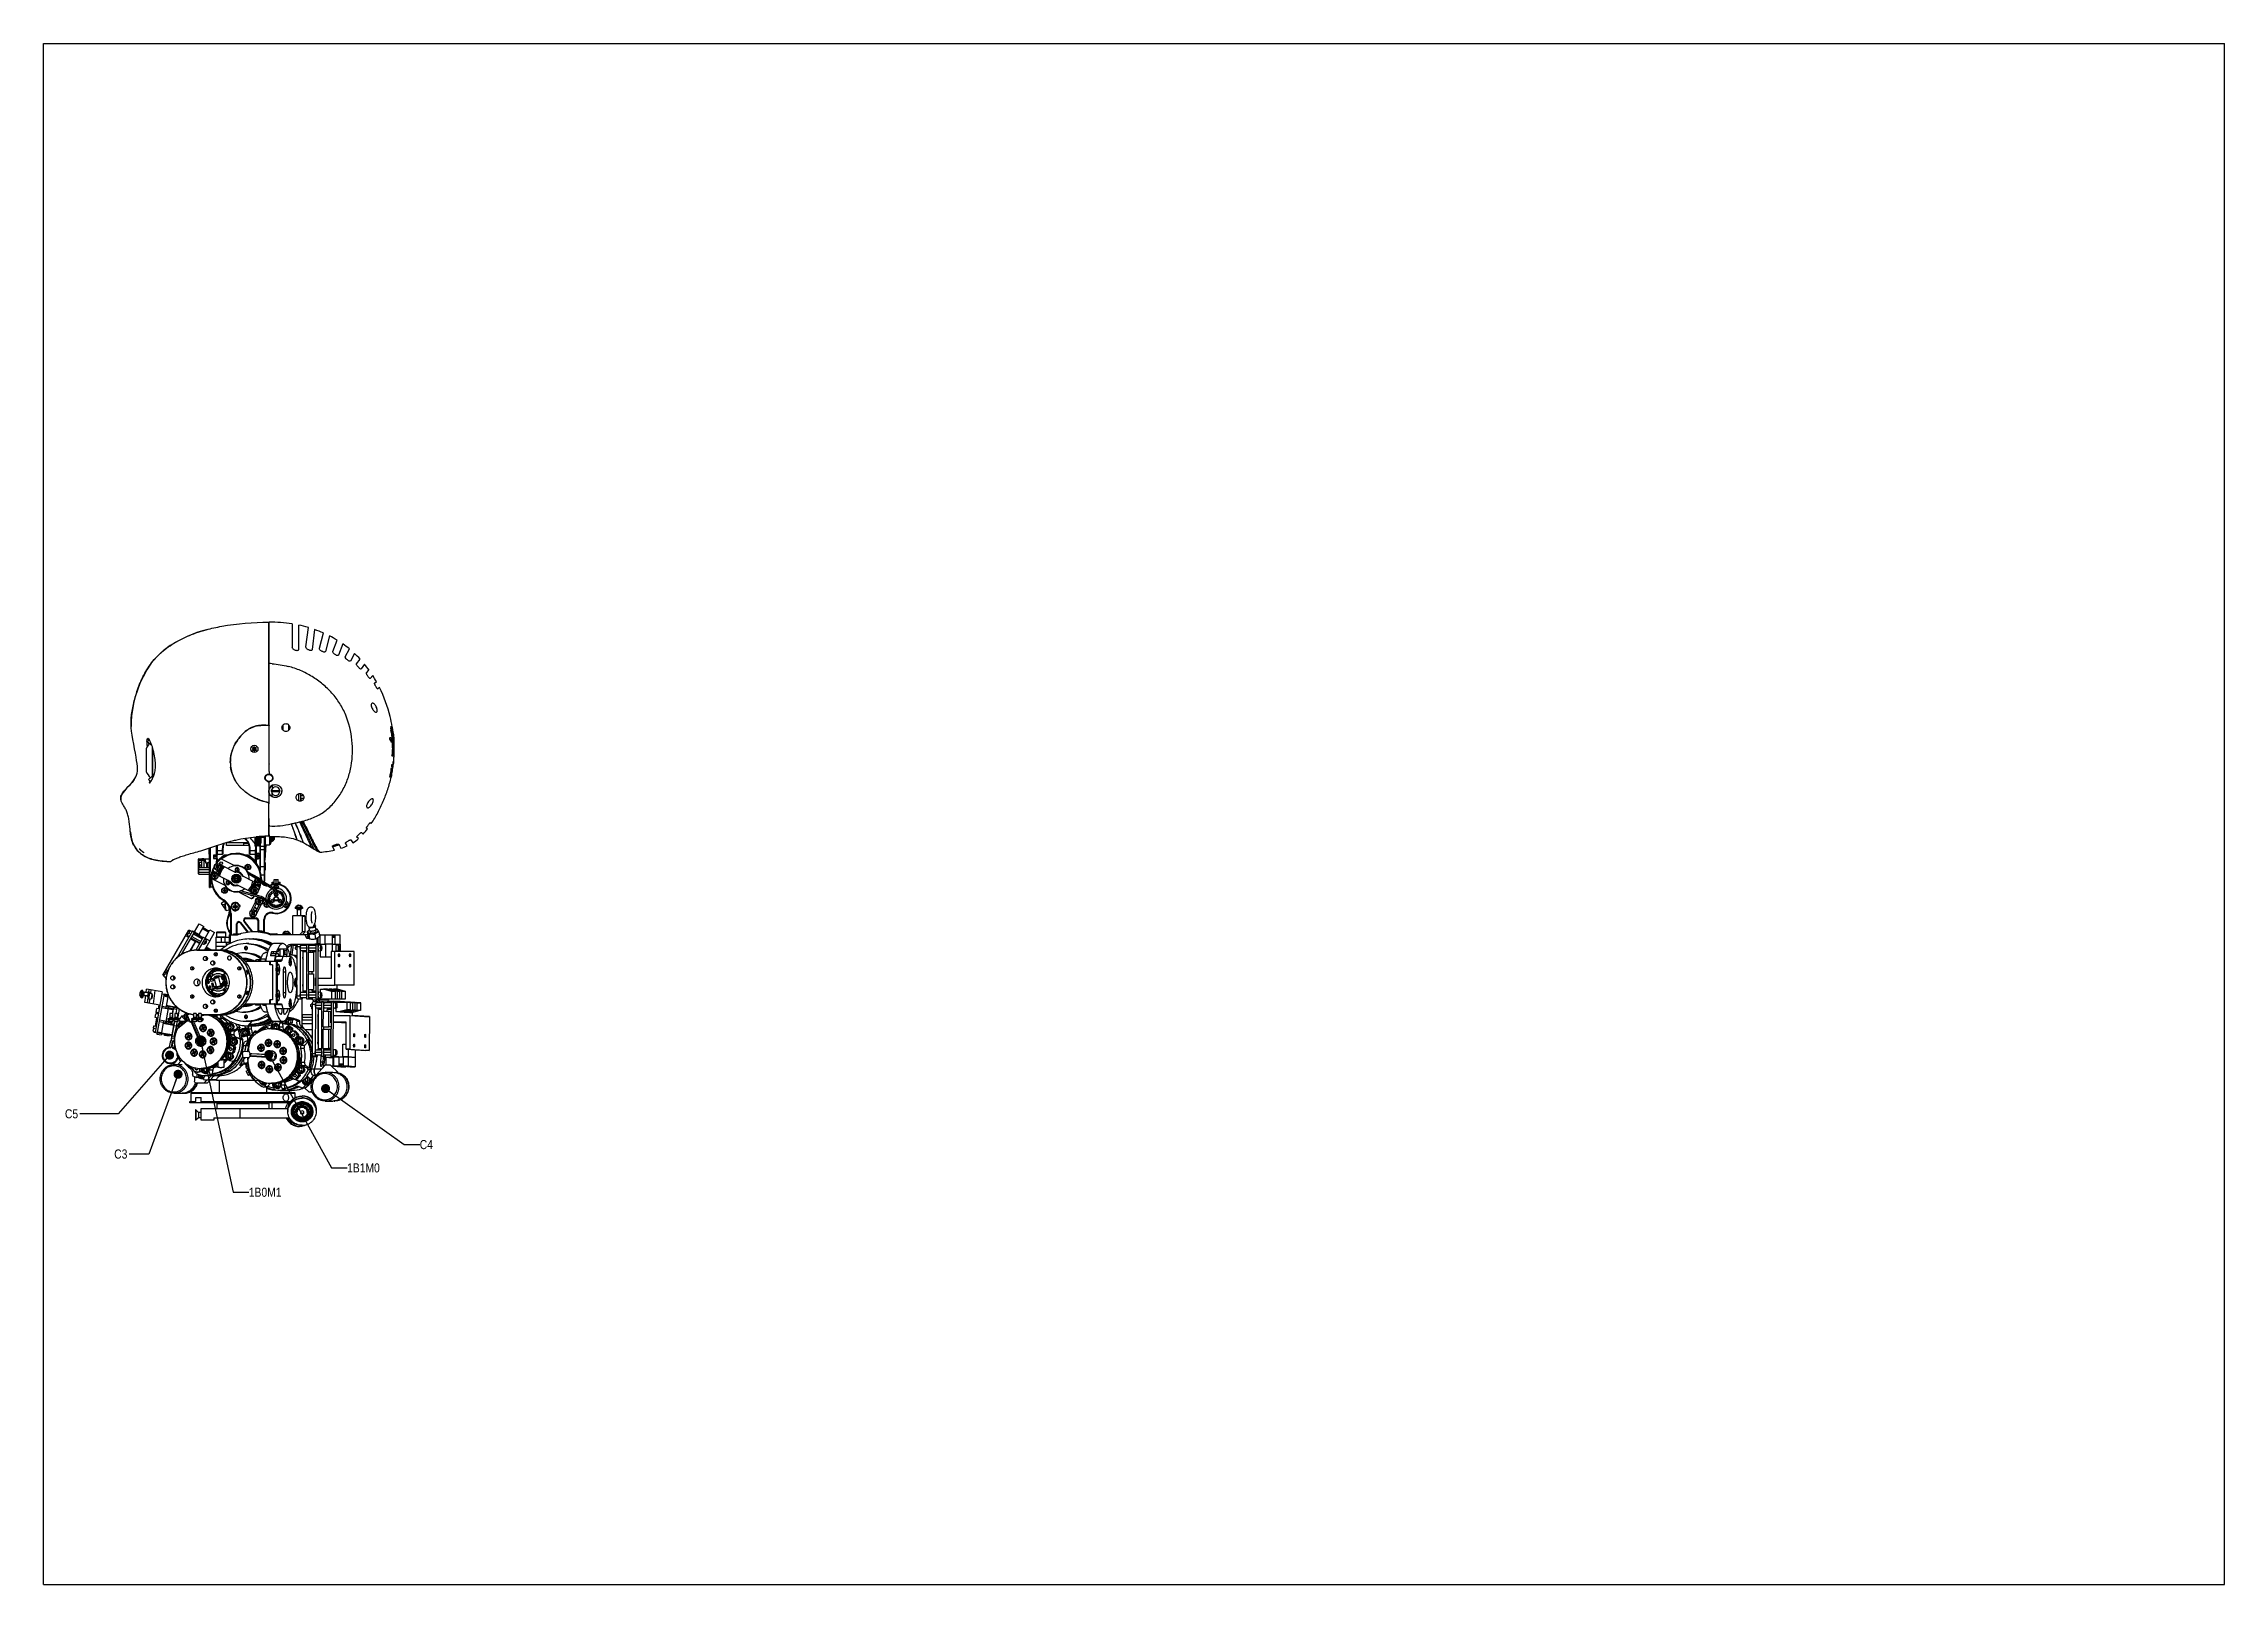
# Model space of a CAD drawing. Header units: millimetres. Extents: x 0 to 841, y 0 to 594.
import ezdxf

# ---------------------------------------------------------------- set-up
doc = ezdxf.new("R2010")
doc.units = ezdxf.units.MM
doc.header["$LTSCALE"] = 46.255
doc.layers.get('0').update_dxf_attribs({"linetype": 'CONTINUOUS'})
for name, color, linetype in [('3_ALL_AXES', 7, 'CONTINUOUS'), ('7_ALL_FEATURES', 7, 'CONTINUOUS'), ('APSF_BLANK_LAYER', 7, 'CONTINUOUS'), ('AXIS', 7, 'CONTINUOUS'), ('COSMETIC', 7, 'CONTINUOUS'), ('DCURVE', 7, 'CONTINUOUS'), ('NOTE', 7, 'CONTINUOUS'), ('PRT_CURVE', 7, 'CONTINUOUS'), ('PRT_SURFACE', 7, 'CONTINUOUS')]:
    doc.layers.add(name, color=color, linetype=linetype)
doc.styles.get("Standard").update_dxf_attribs({"font": 'txt', "width": 0.85})
doc.styles.add('TEXTSTYLE_2', font='txt', dxfattribs={"width": 0.85})
doc.dimstyles.get("Standard").update_dxf_attribs({"dimtxt": 3.5, "dimasz": 3.5, "dimexe": 1.5, "dimexo": 1, "dimtad": 1, "dimtxsty": 'STANDARD', "dimcen": 0.09, "dimadec": 0, "dimazin": 0, "dimtol": 1, "dimtp": 0.01, "dimtm": 0.01, "dimtfac": 1, "dimtofl": 0, "dimtmove": 0, "dimatfit": 3, "dimfxl": 1, "dimtolj": 1, "dimarcsym": 0})

msp = doc.modelspace()

# ---------------------------------------------------------------- texts
at = {"layer": 'NOTE', "color": 2, "linetype": 'CONTINUOUS', "char_height": 3.5, "attachment_point": 1, "line_spacing_factor": 0.9, "style": 'TEXTSTYLE_2'}
for s, insert, width in [('C5', (8.22, 183.16), 8.5531), ('C4', (145.05, 171.3), 8.925), ('C3', (27.22, 167.66), 8.5531), ('1B1M0', (117.05, 162.32), 17.1062), ('1B0M1', (79.13, 152.92), 17.1062)]:
    msp.add_mtext(s, dxfattribs=dict(at, insert=insert, width=width))

# ---------------------------------------------------------------- linework, layer by layer
at = {"color": 7, "linetype": 'CONTINUOUS'}
for p, q in [((0, 0), (0, 594)), ((0, 594), (841, 594)), ((841, 0), (841, 594)), ((86.87, 331.09), (86.87, 370.97)), ((86.92, 370.42), (86.87, 370.42)), ((86.92, 370.96), (86.92, 370.89)), ((86.92, 370.66), (86.92, 370.89)), ((86.92, 370.64), (86.92, 370.66)), ((86.92, 370.26), (86.92, 370.64)), ((86.92, 370.15), (86.92, 370.26)), ((86.92, 369.85), (86.92, 370.15)), ((95.87, 370.27), (95.87, 361.24)), ((62.68, 368.02), (59.13, 366.92)), ((61.23, 367.6), (62.68, 368.02)), ((86.92, 365.89), (86.92, 369.85)), ((86.92, 359.78), (86.92, 365.89)), ((98.37, 360.5), (98.37, 369.81)), ((101.17, 361.39), (102.09, 368.89)), ((104.51, 368.12), (103.57, 360.44)), ((106.42, 360.87), (107.9, 366.79)), ((110.2, 365.69), (108.71, 359.7)), ((111.53, 359.64), (113.21, 364)), ((115.35, 362.59), (113.67, 358.24)), ((86.92, 354.99), (86.92, 359.78)), ((86.92, 354.83), (86.92, 354.99)), ((86.92, 350.74), (86.92, 354.83)), ((116.35, 357.63), (117.94, 360.62)), ((119.87, 358.92), (118.29, 355.96)), ((120.71, 354.84), (122.03, 356.74)), ((123.73, 354.79), (122.41, 352.91)), ((86.92, 350.63), (86.92, 350.74)), ((86.92, 350.52), (86.92, 350.63)), ((86.92, 343.04), (86.92, 350.52)), ((124.49, 351.39), (125.48, 352.5)), ((126.93, 350.36), (125.94, 349.26)), ((127.66, 347.46), (128.32, 348.03)), ((129.53, 345.77), (128.88, 345.21)), ((86.92, 341.1), (86.92, 343.04)), ((86.92, 340.95), (86.92, 341.1)), ((86.92, 339.02), (86.92, 340.95)), ((33.71, 332.7), (33.75, 330.79)), ((33.71, 332.59), (33.74, 331)), ((33.75, 330.79), (33.74, 331)), ((80.22, 330.3), (80.21, 330.3)), ((82.08, 330.92), (82.06, 330.92)), ((85.65, 331.2), (86.87, 331.09)), ((86.92, 331.08), (86.92, 332.35)), ((91.97, 330.07), (92.12, 330.07)), ((92.06, 329.86), (92.06, 329.77)), ((92.24, 329.86), (92.06, 329.86)), ((92.12, 330.96), (92.07, 330.96)), ((92.12, 330.07), (92.12, 330.96)), ((133.96, 329.14), (133.97, 329.15)), ((133.98, 328.92), (134.11, 328.92)), ((134.03, 329.55), (134.15, 329.55)), ((134.41, 329.54), (134.03, 329.54)), ((134.41, 329.09), (134.12, 329.09)), ((134.41, 329.08), (134.12, 329.08)), ((134.17, 329.61), (134.31, 329.61)), ((134.39, 329.69), (134.32, 329.69)), ((134.39, 329.69), (134.41, 329.56)), ((134.44, 329.08), (134.41, 329.09)), ((134.86, 327.99), (134.88, 327.8)), ((41.78, 323.35), (39.98, 324.76)), ((40.53, 324.23), (40.52, 324.33)), ((40.54, 324.15), (40.53, 324.23)), ((80.88, 322.18), (80.56, 322.26)), ((80.88, 321.98), (80.56, 321.9)), ((80.88, 322.18), (80.88, 321.98)), ((81.18, 322.18), (80.88, 322.18)), ((80.88, 321.98), (81.18, 321.98)), ((81.18, 322.18), (81.08, 322.27)), ((81.18, 321.98), (81.08, 321.88)), ((81.18, 322.47), (81.09, 322.79)), ((81.18, 321.69), (81.09, 321.36)), ((81.18, 322.47), (81.18, 322.18)), ((81.37, 322.47), (81.18, 322.47)), ((81.18, 321.98), (81.18, 321.69)), ((81.18, 321.69), (81.37, 321.69)), ((81.37, 322.47), (81.45, 322.79)), ((81.37, 322.18), (81.37, 322.47)), ((81.37, 322.18), (81.47, 322.27)), ((81.66, 322.18), (81.37, 322.18)), ((81.37, 321.69), (81.37, 321.98)), ((81.37, 321.98), (81.47, 321.88)), ((81.37, 321.98), (81.66, 321.98)), ((81.37, 321.69), (81.45, 321.36)), ((81.66, 322.18), (81.99, 322.26)), ((81.66, 321.98), (81.66, 322.18)), ((81.66, 321.98), (81.99, 321.9)), ((133.93, 325.45), (133.67, 325.45)), ((133.93, 325.45), (133.67, 325.45)), ((133.95, 325.45), (133.93, 325.45)), ((133.96, 325.45), (133.95, 325.45)), ((134.21, 325.25), (134.02, 325.25)), ((134.38, 324.85), (134.6, 324.85)), ((134.6, 324.85), (134.38, 324.85)), ((134.6, 324.85), (134.38, 324.85)), ((134.4, 324.78), (134.91, 324.78)), ((134.78, 324.65), (134.44, 324.65)), ((134.66, 326.05), (134.53, 326.05)), ((134.53, 326.04), (134.66, 326.04)), ((134.65, 323.17), (134.54, 323.17)), ((134.74, 321.54), (134.56, 321.54)), ((134.6, 321.87), (134.84, 321.87)), ((134.67, 327.9), (134.61, 327.9)), ((134.62, 324.85), (134.63, 324.85)), ((134.64, 324.85), (134.64, 324.85)), ((134.68, 326.04), (134.69, 326.04)), ((134.69, 326.83), (134.79, 326.83)), ((134.69, 326.83), (134.8, 326.83)), ((134.92, 321.48), (134.76, 321.48)), ((134.78, 324.65), (134.78, 324.65)), ((134.79, 326.83), (134.8, 326.83)), ((134.8, 324.65), (134.8, 324.65)), ((134.84, 326.88), (134.85, 326.71)), ((134.92, 327.36), (134.87, 327.36)), ((134.88, 327.8), (134.89, 327.69)), ((134.93, 326.9), (134.93, 326.9)), ((134.93, 326.9), (134.93, 326.9)), ((134.94, 326.9), (134.93, 326.9)), ((134.93, 326.37), (134.99, 326.37)), ((134.94, 326.9), (134.94, 326.9)), ((135.08, 321.28), (134.96, 321.28)), ((134.98, 326.84), (134.97, 326.94)), ((135.07, 321.13), (134.97, 321.13)), ((135.09, 325.26), (134.99, 325.26)), ((40.48, 310.3), (42.66, 312.26)), ((86.92, 315.04), (86.92, 316.24)), ((86.92, 313.33), (86.92, 314.99)), ((134.39, 319.36), (134.38, 319.36)), ((134.53, 319.36), (134.39, 319.36)), ((135.05, 319.42), (134.96, 319.42)), ((40.88, 309.01), (40.88, 308.99)), ((77.77, 305.61), (77.73, 305.65)), ((86.84, 305.85), (86.86, 305.89)), ((86.87, 305.91), (86.87, 305.69)), ((86.92, 309.41), (86.93, 309.43)), ((87.84, 306.11), (91.15, 306.11)), ((91.15, 305.51), (87.84, 305.51)), ((88.17, 307.97), (88.17, 306.75)), ((88.17, 303.71), (88.17, 305.03)), ((91.81, 306.16), (91.83, 305.85)), ((91.83, 305.85), (91.82, 305.87)), ((98.24, 304.76), (98.24, 302.1)), ((99.04, 304.89), (99.04, 301.96)), ((86.85, 301.38), (86.92, 301.36)), ((86.87, 295.23), (86.87, 301.37)), ((86.87, 288.46), (86.87, 295.23)), ((86.91, 295.97), (86.91, 296.12)), ((86.91, 295.28), (86.91, 295.97)), ((86.92, 301.36), (86.92, 301.44)), ((99.04, 302.63), (99.29, 302.63)), ((99.29, 302.63), (99.29, 302)), ((99.3, 302.01), (99.29, 302.01)), ((33.42, 290.22), (33.47, 289.82)), ((33.46, 289.9), (33.42, 290.22)), ((33.47, 289.84), (33.46, 289.9)), ((77.24, 284.81), (77.24, 286.01)), ((81.52, 284.64), (81.52, 288.12)), ((81.67, 285.93), (81.52, 286.08)), ((81.94, 284.76), (81.94, 288.16)), ((82.09, 284.76), (82.09, 288.17)), ((82.32, 285.31), (82.32, 288.2)), ((82.77, 285.31), (82.77, 288.24)), ((82.99, 284.76), (82.99, 288.27)), ((83.12, 288.28), (83.23, 288.29)), ((83.14, 284.76), (83.14, 288.28)), ((83.22, 286.59), (83.22, 284.76)), ((83.34, 285.82), (83.49, 285.97)), ((83.49, 285.97), (83.49, 285.72)), ((83.74, 285.97), (83.49, 285.97)), ((83.74, 285.95), (83.74, 288.32)), ((83.74, 288.06), (85.29, 288.06)), ((83.89, 285.72), (83.89, 288.32)), ((85.14, 288.06), (85.14, 288.38)), ((85.14, 272.01), (85.14, 288.06)), ((85.29, 272.06), (85.29, 288.39)), ((85.44, 288.4), (85.44, 285.06)), ((86.87, 288.91), (86.91, 288.91)), ((86.91, 288.92), (86.9, 288.52)), ((86.9, 288.52), (86.9, 288.46)), ((86.9, 288.46), (86.9, 288.3)), ((86.9, 288.3), (86.91, 288.3)), ((86.91, 288.3), (86.94, 288.3)), ((86.92, 292.39), (86.92, 292.61)), ((86.94, 288.3), (86.96, 288.3)), ((86.96, 288.91), (86.96, 288.88)), ((86.96, 288.88), (86.96, 288.51)), ((86.96, 288.51), (86.96, 288.45)), ((86.96, 288.45), (86.96, 288.3)), ((87.17, 288.3), (87.17, 288.06)), ((87.17, 288.06), (87.17, 285.06)), ((87.32, 288.31), (87.32, 285.21)), ((88.07, 287.13), (88.04, 287.13)), ((88.07, 286.66), (88.07, 288.33)), ((88.07, 286.66), (88.27, 286.66)), ((88.27, 288.34), (88.27, 286.66)), ((88.27, 287.06), (88.74, 287.06)), ((88.29, 286.66), (88.29, 287.06)), ((88.29, 286.66), (88.49, 286.66)), ((88.49, 287.06), (88.49, 286.66)), ((88.52, 288.34), (88.52, 287.06)), ((88.67, 287.21), (88.52, 287.06)), ((88.67, 288.34), (88.67, 287.21)), ((88.74, 288.34), (88.74, 287.06)), ((88.89, 287.21), (88.74, 287.06)), ((88.89, 288.34), (88.89, 287.21)), ((95.47, 293.19), (95.51, 293.2)), ((97.01, 293.53), (97.05, 293.53)), ((97.68, 287.07), (97.69, 287.03)), ((99.59, 294.16), (99.72, 294.2)), ((99.88, 294.24), (99.91, 294.25)), ((100.12, 286.02), (100.14, 285.97)), ((118.53, 287), (119.28, 285.93)), ((121.41, 287.5), (120.85, 288.12)), ((122.61, 289.9), (123.21, 289.24)), ((124.91, 291.26), (124.51, 291.6)), ((125.96, 293.66), (126.37, 293.3)), ((38.83, 282.01), (38.76, 282.01)), ((42.85, 280.31), (42.85, 280.31)), ((49.09, 278.69), (49.09, 278.69)), ((49.09, 278.69), (49.09, 278.69)), ((59.67, 273.98), (59.67, 279.63)), ((59.7, 279.63), (59.67, 279.63)), ((61.02, 279.01), (59.67, 279.01)), ((59.92, 273.85), (59.92, 279.76)), ((59.92, 279.76), (63.92, 279.76)), ((60.17, 276.35), (60.17, 278.26)), ((61.02, 278.26), (60.17, 278.26)), ((61.02, 276.35), (61.02, 279.76)), ((61.85, 279.66), (61.02, 279.66)), ((61.85, 279.11), (61.02, 279.11)), ((61.85, 279.66), (61.85, 276.35)), ((62.17, 279.31), (61.85, 279.34)), ((61.85, 278.78), (62.45, 278.78)), ((62.17, 279.3), (62.17, 279.31)), ((62.25, 279.3), (62.17, 279.3)), ((62.32, 279.29), (62.25, 279.3)), ((62.4, 279.28), (62.32, 279.29)), ((62.4, 278.78), (62.4, 279.28)), ((62.45, 278.78), (62.45, 278.15)), ((62.45, 278.15), (62.84, 278.15)), ((62.84, 278.15), (62.84, 276.35)), ((63.24, 278.3), (63.89, 278.3)), ((63.24, 276.35), (63.24, 278.3)), ((63.74, 283.82), (63.74, 281.51)), ((63.84, 281.51), (63.74, 281.51)), ((63.84, 283.85), (63.84, 281.51)), ((63.92, 281.58), (63.84, 281.51)), ((63.89, 278.5), (63.92, 278.52)), ((63.89, 276.35), (63.89, 278.5)), ((65.57, 281.15), (65.57, 279.88)), ((65.57, 281.15), (66.67, 281.15)), ((66.92, 281.11), (65.57, 281.11)), ((65.57, 280.49), (66.92, 280.49)), ((65.57, 280.49), (66.92, 280.49)), ((65.57, 279.88), (66.67, 279.88)), ((66.52, 281.06), (65.72, 281.06)), ((66.52, 280.56), (65.72, 280.56)), ((66.52, 280.49), (66.52, 281.11)), ((66.67, 281.5), (66.67, 281.15)), ((66.67, 281.5), (66.72, 281.5)), ((66.67, 279.88), (66.67, 278.81)), ((66.67, 278.81), (66.72, 278.81)), ((66.92, 284.78), (66.85, 284.85)), ((66.92, 284.87), (66.92, 283.37)), ((68.92, 282.78), (66.92, 282.78)), ((68.86, 281.41), (66.92, 281.41)), ((66.92, 279.78), (66.92, 281.18)), ((68.44, 279.76), (68.3, 279.75)), ((68.44, 279.76), (73.87, 277.02)), ((69.17, 283.61), (68.92, 283.53)), ((68.92, 283.53), (68.92, 281.41)), ((69.17, 282.86), (68.92, 282.78)), ((69.17, 281.66), (68.92, 281.41)), ((69.17, 283.61), (69.17, 281.66)), ((70.6, 281.06), (69.5, 281.06)), ((69.54, 281.28), (69.54, 281.18)), ((69.54, 281.28), (71.22, 281.28)), ((69.54, 281.18), (69.67, 281.06)), ((69.54, 281.18), (70.94, 281.18)), ((69.79, 281.06), (69.79, 280.67)), ((77.24, 284.81), (70.54, 284.81)), ((77.4, 281.28), (79.04, 281.28)), ((77.71, 281.18), (79.04, 281.18)), ((77.98, 281.06), (79.08, 281.06)), ((78.79, 281.06), (78.79, 280.69)), ((79.04, 281.18), (78.92, 281.06)), ((79.04, 281.28), (79.04, 281.18)), ((79.42, 281.66), (79.42, 283.61)), ((79.42, 283.61), (79.67, 283.53)), ((79.42, 282.86), (79.67, 282.78)), ((79.67, 281.41), (79.42, 281.66)), ((79.67, 281.41), (79.67, 283.53)), ((81.67, 282.78), (79.67, 282.78)), ((81.67, 281.41), (79.73, 281.41)), ((81.67, 284.5), (81.52, 284.64)), ((81.67, 285.93), (81.67, 283.37)), ((81.67, 284.78), (81.87, 284.98)), ((81.94, 284.76), (82.09, 284.76)), ((82.09, 284.76), (82.32, 285.31)), ((82.16, 284.94), (82.16, 284.76)), ((82.16, 284.76), (82.31, 284.76)), ((82.44, 280.87), (82.21, 280.93)), ((82.44, 280.74), (82.21, 280.68)), ((82.31, 285.31), (82.31, 284.76)), ((82.31, 284.76), (82.54, 285.31)), ((82.32, 285.31), (82.77, 285.31)), ((82.44, 280.87), (82.44, 280.74)), ((82.65, 280.87), (82.44, 280.87)), ((82.44, 280.74), (82.65, 280.74)), ((82.65, 280.87), (82.58, 280.94)), ((82.65, 280.74), (82.58, 280.67)), ((82.65, 281.08), (82.59, 281.31)), ((82.65, 280.53), (82.59, 280.3)), ((82.65, 281.08), (82.65, 280.87)), ((82.79, 281.08), (82.65, 281.08)), ((82.65, 280.74), (82.65, 280.53)), ((82.65, 280.53), (82.79, 280.53)), ((82.77, 285.31), (82.99, 284.76)), ((82.79, 281.08), (82.85, 281.31)), ((82.79, 280.87), (82.79, 281.08)), ((82.79, 280.87), (82.86, 280.94)), ((82.99, 280.87), (82.79, 280.87)), ((82.79, 280.53), (82.79, 280.74)), ((82.79, 280.74), (82.99, 280.74)), ((82.79, 280.74), (82.86, 280.67)), ((82.79, 280.53), (82.85, 280.3)), ((82.99, 284.76), (83.14, 284.76)), ((82.99, 280.87), (83.23, 280.93)), ((82.99, 280.74), (82.99, 280.87)), ((82.99, 280.74), (83.23, 280.68)), ((83.14, 284.94), (83.22, 284.76)), ((83.22, 284.76), (83.34, 284.76)), ((83.34, 285.82), (83.34, 275.6)), ((83.89, 285.72), (83.34, 285.72)), ((83.34, 284.57), (85.29, 284.57)), ((83.49, 283.17), (83.34, 283.09)), ((83.49, 285.72), (83.49, 275.22)), ((85.14, 283.17), (83.49, 283.17)), ((85.14, 283.17), (85.29, 283.09)), ((85.39, 278.3), (85.29, 278.3)), ((85.39, 278.3), (85.39, 275.31)), ((87.32, 285.21), (87.17, 285.06)), ((106.55, 282.3), (106.58, 282.29)), ((106.58, 282.29), (106.59, 282.28)), ((106.59, 282.28), (106.59, 282.28)), ((112.18, 283.1), (111.42, 284.53)), ((113.58, 285.41), (113.65, 285.17)), ((113.75, 285.38), (113.83, 285.12)), ((113.86, 285.1), (113.79, 285.35)), ((113.83, 285.32), (114.65, 283.78)), ((113.86, 285.1), (113.86, 285.11)), ((117.07, 284.73), (116.37, 285.72)), ((59.67, 277.1), (60.17, 277.1)), ((59.72, 273.98), (59.67, 273.98)), ((59.68, 275.6), (63.92, 275.6)), ((59.75, 274.6), (63.92, 274.6)), ((59.92, 276.35), (63.92, 276.35)), ((59.92, 273.85), (63.92, 273.85)), ((60.35, 276.35), (60.35, 277.31)), ((61.02, 277.31), (60.35, 277.31)), ((63.92, 272.11), (63.92, 274.8)), ((63.92, 274.8), (64.17, 274.8)), ((64.46, 273.12), (63.92, 273.12)), ((64.46, 273.12), (63.92, 273.12)), ((64.45, 272.51), (63.92, 272.51)), ((63.92, 272.11), (64.17, 272.11)), ((64.17, 273.73), (64.17, 274.8)), ((64.17, 273.73), (64.7, 273.73)), ((64.17, 272.11), (64.17, 272.46)), ((64.17, 272.46), (64.48, 272.46)), ((64.32, 273.12), (64.32, 272.51)), ((64.32, 273.06), (64.42, 273.06)), ((64.32, 272.56), (64.42, 272.56)), ((64.62, 272.17), (64.55, 272.28)), ((70.04, 269.44), (64.62, 272.17)), ((65.27, 273.34), (65.27, 272.97)), ((65.81, 273.34), (65.27, 273.34)), ((65.63, 273.25), (65.27, 273.34)), ((65.63, 273.06), (65.27, 272.97)), ((65.27, 272.97), (65.81, 272.97)), ((65.63, 273.25), (65.63, 273.06)), ((65.9, 273.25), (65.63, 273.25)), ((65.63, 273.06), (65.9, 273.06)), ((65.81, 273.88), (65.81, 273.34)), ((65.9, 273.52), (65.81, 273.88)), ((66.17, 273.88), (65.81, 273.88)), ((65.9, 273.25), (65.81, 273.34)), ((65.9, 273.06), (65.81, 272.97)), ((65.81, 272.97), (65.81, 272.43)), ((65.9, 272.79), (65.81, 272.43)), ((65.81, 272.43), (66.17, 272.43)), ((66.59, 274.34), (65.85, 274.71)), ((65.9, 273.52), (65.9, 273.25)), ((66.08, 273.52), (65.9, 273.52)), ((65.9, 273.06), (65.9, 272.79)), ((65.9, 272.79), (66.08, 272.79)), ((66.08, 273.52), (66.17, 273.88)), ((66.08, 273.25), (66.08, 273.52)), ((66.08, 273.25), (66.17, 273.34)), ((66.35, 273.25), (66.08, 273.25)), ((66.08, 272.79), (66.08, 273.06)), ((66.08, 273.06), (66.17, 272.97)), ((66.08, 273.06), (66.35, 273.06)), ((66.08, 272.79), (66.17, 272.43)), ((66.17, 273.34), (66.17, 273.88)), ((66.72, 273.34), (66.17, 273.34)), ((66.17, 272.43), (66.17, 272.97)), ((66.17, 272.97), (66.72, 272.97)), ((66.35, 273.25), (66.72, 273.34)), ((66.35, 273.06), (66.35, 273.25)), ((66.35, 273.06), (66.72, 272.97)), ((66.73, 276.72), (66.44, 276.8)), ((66.73, 276.55), (66.44, 276.47)), ((66.72, 272.97), (66.72, 273.34)), ((66.73, 276.72), (66.73, 276.55)), ((67, 276.72), (66.73, 276.72)), ((66.73, 276.55), (67, 276.55)), ((67, 276.72), (66.91, 276.81)), ((67, 276.55), (66.91, 276.46)), ((67, 276.99), (66.92, 277.28)), ((67, 276.29), (66.92, 275.99)), ((67, 276.99), (67, 276.72)), ((67.17, 276.99), (67, 276.99)), ((67, 276.55), (67, 276.29)), ((67, 276.29), (67.17, 276.29)), ((67.17, 276.99), (67.24, 277.28)), ((67.17, 276.72), (67.17, 276.99)), ((67.17, 276.72), (67.26, 276.81)), ((67.43, 276.72), (67.17, 276.72)), ((67.17, 276.29), (67.17, 276.55)), ((67.17, 276.55), (67.26, 276.46)), ((67.17, 276.55), (67.43, 276.55)), ((67.17, 276.29), (67.24, 275.99)), ((71.72, 271.11), (67.3, 273.33)), ((67.43, 276.72), (67.73, 276.8)), ((67.43, 276.55), (67.43, 276.72)), ((67.43, 276.55), (67.73, 276.47)), ((73.52, 274.68), (68.99, 276.96)), ((71.02, 271.32), (71.02, 269.83)), ((71.22, 271.32), (71.22, 269.83)), ((73.58, 272.16), (75.01, 272.16)), ((75.01, 271.96), (73.58, 271.96)), ((74.5, 276.28), (74.5, 274.8)), ((74.7, 276.28), (74.7, 274.8)), ((79.6, 267.15), (75.07, 269.43)), ((81.1, 270.87), (76.86, 273)), ((78.33, 276.68), (78.33, 276.44)), ((78.68, 276.68), (78.33, 276.68)), ((78.56, 276.62), (78.33, 276.68)), ((78.56, 276.5), (78.33, 276.44)), ((78.33, 276.44), (78.68, 276.44)), ((91.28, 266.85), (78.42, 274.86)), ((78.56, 276.62), (78.56, 276.5)), ((78.74, 276.62), (78.56, 276.62)), ((78.56, 276.5), (78.74, 276.5)), ((78.68, 277.04), (78.68, 276.68)), ((78.74, 276.8), (78.68, 277.04)), ((78.92, 277.04), (78.68, 277.04)), ((78.74, 276.62), (78.68, 276.68)), ((78.74, 276.5), (78.68, 276.44)), ((78.68, 276.44), (78.68, 276.09)), ((78.74, 276.33), (78.68, 276.09)), ((78.68, 276.09), (78.92, 276.09)), ((78.74, 276.8), (78.74, 276.62)), ((78.86, 276.8), (78.74, 276.8)), ((78.74, 276.5), (78.74, 276.33)), ((78.74, 276.33), (78.86, 276.33)), ((78.86, 276.8), (78.92, 277.04)), ((78.86, 276.62), (78.86, 276.8)), ((78.86, 276.62), (78.92, 276.68)), ((79.04, 276.62), (78.86, 276.62)), ((78.86, 276.33), (78.86, 276.5)), ((78.86, 276.5), (78.92, 276.44)), ((78.86, 276.5), (79.04, 276.5)), ((78.86, 276.33), (78.92, 276.09)), ((78.87, 274.06), (90, 267.12)), ((78.92, 276.68), (78.92, 277.04)), ((79.28, 276.68), (78.92, 276.68)), ((78.92, 276.09), (78.92, 276.44)), ((78.92, 276.44), (79.28, 276.44)), ((79.04, 276.62), (79.28, 276.68)), ((79.04, 276.5), (79.04, 276.62)), ((79.04, 276.5), (79.28, 276.44)), ((79.28, 276.44), (79.28, 276.68)), ((79.47, 274.21), (83.97, 271.94)), ((81.87, 271.14), (81.87, 270.77)), ((82.42, 271.14), (81.87, 271.14)), ((82.23, 271.05), (81.87, 271.14)), ((82.23, 270.86), (81.87, 270.77)), ((81.87, 270.77), (82.42, 270.77)), ((81.92, 269.62), (82.67, 269.24)), ((82.23, 271.05), (82.23, 270.86)), ((82.51, 271.05), (82.23, 271.05)), ((82.23, 270.86), (82.51, 270.86)), ((82.69, 271.68), (82.42, 271.68)), ((82.51, 271.32), (82.42, 271.68)), ((82.42, 271.68), (82.42, 271.14)), ((82.51, 271.05), (82.42, 271.14)), ((82.51, 270.86), (82.42, 270.77)), ((82.42, 270.77), (82.42, 270.23)), ((82.51, 270.59), (82.42, 270.23)), ((82.42, 270.23), (82.78, 270.23)), ((82.69, 271.32), (82.51, 271.32)), ((82.51, 271.32), (82.51, 271.05)), ((82.51, 270.86), (82.51, 270.59)), ((82.51, 270.59), (82.69, 270.59)), ((82.69, 271.32), (82.77, 271.63)), ((82.69, 271.05), (82.69, 271.32)), ((82.69, 271.05), (82.78, 271.14)), ((82.96, 271.05), (82.69, 271.05)), ((82.69, 270.86), (82.96, 270.86)), ((82.69, 270.86), (82.78, 270.77)), ((82.69, 270.59), (82.69, 270.86)), ((82.69, 270.59), (82.78, 270.23)), ((82.78, 271.14), (82.78, 271.62)), ((83.32, 271.14), (82.78, 271.14)), ((82.78, 270.77), (83.32, 270.77)), ((82.78, 270.23), (82.78, 270.77)), ((82.96, 271.05), (83.32, 271.14)), ((82.96, 270.86), (82.96, 271.05)), ((82.96, 270.86), (83.32, 270.77)), ((83.32, 270.77), (83.32, 271.14)), ((83.34, 276.81), (85.29, 276.81)), ((83.92, 273.56), (85.29, 273.56)), ((83.94, 271.96), (84.04, 271.96)), ((83.97, 271.94), (84.04, 271.83)), ((85.14, 272.01), (85.29, 272.06)), ((85.39, 275.31), (85.29, 275.31)), ((87.59, 269.39), (87.5, 269.62)), ((70.1, 260.26), (68.54, 262.51)), ((69.86, 262.12), (68.9, 261.99)), ((69.32, 263.96), (69.19, 263.75)), ((69.31, 267.67), (69.31, 267.43)), ((69.55, 267.61), (69.31, 267.67)), ((69.67, 267.67), (69.31, 267.67)), ((69.55, 267.49), (69.31, 267.43)), ((69.31, 267.43), (69.67, 267.43)), ((69.55, 267.61), (69.55, 267.49)), ((69.73, 267.61), (69.55, 267.61)), ((69.55, 267.49), (69.73, 267.49)), ((69.67, 268.02), (69.67, 267.67)), ((69.73, 267.78), (69.67, 268.02)), ((69.9, 268.02), (69.67, 268.02)), ((69.73, 267.61), (69.67, 267.67)), ((69.73, 267.49), (69.67, 267.43)), ((69.67, 267.43), (69.67, 267.07)), ((69.73, 267.31), (69.67, 267.07)), ((69.67, 267.07), (69.9, 267.07)), ((69.73, 267.78), (69.73, 267.61)), ((69.85, 267.78), (69.73, 267.78)), ((69.73, 267.49), (69.73, 267.31)), ((69.73, 267.31), (69.85, 267.31)), ((70.04, 262.26), (69.84, 262.23)), ((70.15, 259.9), (69.84, 262.23)), ((69.85, 267.78), (69.9, 268.02)), ((69.85, 267.61), (69.85, 267.78)), ((69.85, 267.61), (69.9, 267.67)), ((70.02, 267.61), (69.85, 267.61)), ((69.85, 267.31), (69.85, 267.49)), ((69.85, 267.49), (69.9, 267.43)), ((69.85, 267.49), (70.02, 267.49)), ((69.85, 267.31), (69.9, 267.07)), ((69.9, 267.67), (69.9, 268.02)), ((70.26, 267.67), (69.9, 267.67)), ((69.9, 267.07), (69.9, 267.43)), ((69.9, 267.43), (70.26, 267.43)), ((70.02, 267.61), (70.26, 267.67)), ((70.02, 267.49), (70.02, 267.61)), ((70.02, 267.49), (70.26, 267.43)), ((70.07, 262.24), (70.04, 262.26)), ((70.35, 259.93), (70.04, 262.26)), ((70.26, 267.43), (70.26, 267.67)), ((71.33, 261.44), (71.6, 259.39)), ((73.52, 261.42), (73.12, 261.52)), ((73.12, 261.52), (73.12, 261.12)), ((73.72, 261.52), (73.12, 261.52)), ((73.52, 261.22), (73.12, 261.12)), ((73.12, 261.12), (73.72, 261.12)), ((73.52, 261.42), (73.52, 261.22)), ((73.82, 261.42), (73.52, 261.42)), ((73.52, 261.22), (73.82, 261.22)), ((73.72, 262.12), (73.72, 261.52)), ((74.12, 262.12), (73.72, 262.12)), ((73.82, 261.72), (73.72, 262.12)), ((73.82, 261.42), (73.72, 261.52)), ((73.82, 261.22), (73.72, 261.12)), ((73.72, 261.12), (73.72, 260.52)), ((73.82, 260.92), (73.72, 260.52)), ((73.82, 261.72), (73.82, 261.42)), ((74.02, 261.72), (73.82, 261.72)), ((73.82, 261.22), (73.82, 260.92)), ((73.82, 260.92), (74.02, 260.92)), ((74.02, 261.72), (74.12, 262.12)), ((74.02, 261.42), (74.02, 261.72)), ((74.02, 261.42), (74.12, 261.52)), ((74.32, 261.42), (74.02, 261.42)), ((74.02, 261.22), (74.12, 261.12)), ((74.02, 260.92), (74.02, 261.22)), ((74.02, 261.22), (74.32, 261.22)), ((74.02, 260.92), (74.12, 260.52)), ((74.12, 261.52), (74.12, 262.12)), ((74.72, 261.52), (74.12, 261.52)), ((74.12, 260.52), (74.12, 261.12)), ((74.12, 261.12), (74.72, 261.12)), ((74.32, 261.42), (74.72, 261.52)), ((74.32, 261.22), (74.32, 261.42)), ((74.32, 261.22), (74.72, 261.12)), ((80.15, 264.35), (74.72, 267.09)), ((74.72, 261.12), (74.72, 261.52)), ((75.08, 267.12), (83.6, 264.85)), ((83.88, 265.23), (75.94, 267.35)), ((81.72, 263.22), (79.93, 259.67)), ((80.15, 264.35), (80.28, 264.36)), ((81.15, 267.56), (80.86, 267.64)), ((81.15, 267.39), (80.86, 267.31)), ((81.15, 267.56), (81.15, 267.39)), ((81.42, 267.56), (81.15, 267.56)), ((81.15, 267.39), (81.42, 267.39)), ((81.42, 267.56), (81.33, 267.65)), ((81.42, 267.39), (81.33, 267.3)), ((81.42, 267.82), (81.34, 268.12)), ((81.42, 267.12), (81.34, 266.83)), ((81.42, 267.82), (81.42, 267.56)), ((81.59, 267.82), (81.42, 267.82)), ((81.42, 267.39), (81.42, 267.12)), ((81.42, 267.12), (81.59, 267.12)), ((81.59, 267.82), (81.67, 268.12)), ((81.59, 267.56), (81.59, 267.82)), ((81.59, 267.56), (81.68, 267.65)), ((81.85, 267.56), (81.59, 267.56)), ((81.59, 267.12), (81.59, 267.39)), ((81.59, 267.39), (81.85, 267.39)), ((81.59, 267.39), (81.68, 267.3)), ((81.59, 267.12), (81.67, 266.83)), ((81.85, 267.56), (82.15, 267.64)), ((81.85, 267.39), (81.85, 267.56)), ((81.85, 267.39), (82.15, 267.31)), ((81.85, 257.92), (83.96, 262.1)), ((82.86, 263.48), (82.56, 263.54)), ((82.94, 263.63), (82.71, 263.83)), ((82.98, 263.13), (82.78, 262.9)), ((82.94, 263.63), (82.86, 263.48)), ((82.86, 263.48), (83.09, 263.36)), ((83.17, 263.52), (82.94, 263.63)), ((83.09, 263.36), (82.98, 263.13)), ((83.09, 263.36), (82.98, 263.32)), ((82.98, 263.13), (83.13, 263.05)), ((83.13, 263.05), (83.07, 262.75)), ((83.17, 263.52), (83.13, 263.63)), ((83.13, 263.05), (83.25, 263.28)), ((83.29, 263.75), (83.17, 263.52)), ((83.25, 263.28), (83.48, 263.16)), ((83.25, 263.28), (83.29, 263.16)), ((83.29, 263.75), (83.36, 264.05)), ((83.45, 263.67), (83.29, 263.75)), ((83.33, 263.44), (83.45, 263.67)), ((83.33, 263.44), (83.45, 263.48)), ((83.56, 263.32), (83.33, 263.44)), ((83.45, 263.67), (83.64, 263.9)), ((83.48, 263.16), (83.56, 263.32)), ((83.48, 263.16), (83.71, 262.97)), ((83.56, 263.32), (83.86, 263.25)), ((84.08, 264.62), (87.96, 261.86)), ((87.22, 262.93), (84.22, 265.07)), ((85.89, 262.3), (85.54, 262.3)), ((85.78, 262.24), (85.54, 262.3)), ((85.54, 262.3), (85.54, 262.06)), ((85.78, 262.12), (85.54, 262.06)), ((85.54, 262.06), (85.89, 262.06)), ((85.95, 262.24), (85.78, 262.24)), ((85.78, 262.24), (85.78, 262.12)), ((85.78, 262.12), (85.95, 262.12)), ((86.05, 262.66), (85.89, 262.66)), ((85.89, 262.66), (85.89, 262.3)), ((85.95, 262.42), (85.89, 262.66)), ((85.95, 262.24), (85.89, 262.3)), ((85.95, 262.12), (85.89, 262.06)), ((85.89, 262.06), (85.89, 261.71)), ((85.95, 261.94), (85.89, 261.71)), ((85.89, 261.71), (86.13, 261.71)), ((86.07, 262.42), (85.95, 262.42)), ((85.95, 262.42), (85.95, 262.24)), ((85.95, 262.12), (85.95, 261.94)), ((85.95, 261.94), (86.07, 261.94)), ((86.07, 262.42), (86.1, 262.55)), ((86.07, 262.24), (86.07, 262.42)), ((86.07, 262.24), (86.13, 262.3)), ((86.25, 262.24), (86.07, 262.24)), ((86.07, 262.12), (86.25, 262.12)), ((86.07, 262.12), (86.13, 262.06)), ((86.07, 261.94), (86.07, 262.12)), ((86.07, 261.94), (86.13, 261.71)), ((86.13, 262.3), (86.13, 262.49)), ((86.23, 262.3), (86.13, 262.3)), ((86.13, 262.06), (86.39, 262.06)), ((86.13, 261.71), (86.13, 262.06)), ((86.25, 262.24), (86.27, 262.24)), ((86.25, 262.12), (86.25, 262.24)), ((86.25, 262.12), (86.37, 262.09)), ((86.87, 264.12), (86.93, 263.7)), ((86.97, 265.1), (86.89, 264.68)), ((87.1, 263.17), (87.3, 262.79)), ((87.41, 265.98), (87.19, 265.62)), ((87.76, 262.55), (87.39, 262.82)), ((87.65, 262.35), (87.96, 262.06)), ((88.12, 266.66), (87.79, 266.4)), ((88.22, 262.23), (88.21, 262.23)), ((88.44, 261.77), (88.83, 261.61)), ((89.02, 267.06), (88.62, 266.93)), ((90.25, 263.81), (89.14, 263.81)), ((89.58, 268.67), (89.22, 268.67)), ((89.46, 268.61), (89.22, 268.67)), ((89.22, 268.67), (89.22, 268.44)), ((89.46, 268.5), (89.22, 268.44)), ((89.22, 268.44), (89.58, 268.44)), ((89.32, 263.81), (89.23, 263.72)), ((90.09, 263.67), (89.3, 263.67)), ((89.38, 261.49), (89.81, 261.47)), ((89.63, 268.61), (89.46, 268.61)), ((89.46, 268.61), (89.46, 268.5)), ((89.46, 268.5), (89.63, 268.5)), ((89.81, 269.03), (89.58, 269.03)), ((89.58, 269.03), (89.58, 268.67)), ((89.63, 268.79), (89.58, 269.03)), ((89.63, 268.61), (89.58, 268.67)), ((89.63, 268.5), (89.58, 268.44)), ((89.58, 268.44), (89.58, 268.3)), ((90, 267.12), (89.58, 267.14)), ((89.75, 268.79), (89.63, 268.79)), ((89.63, 268.79), (89.63, 268.61)), ((89.63, 268.5), (89.63, 268.32)), ((89.63, 268.32), (89.75, 268.32)), ((89.63, 268.32), (89.63, 268.3)), ((89.75, 268.79), (89.81, 269.03)), ((89.75, 268.61), (89.75, 268.79)), ((89.75, 268.61), (89.81, 268.67)), ((89.93, 268.61), (89.75, 268.61)), ((89.75, 268.5), (89.93, 268.5)), ((89.75, 268.32), (89.75, 268.5)), ((89.75, 268.5), (89.81, 268.44)), ((89.75, 268.32), (89.76, 268.3)), ((89.81, 268.67), (89.81, 269.03)), ((90.17, 268.67), (89.81, 268.67)), ((89.81, 268.44), (90.17, 268.44)), ((89.81, 268.3), (89.81, 268.44)), ((89.93, 268.61), (90.17, 268.67)), ((89.93, 268.5), (89.93, 268.61)), ((89.93, 268.5), (90.17, 268.44)), ((90.01, 267.12), (90.44, 266.84)), ((90.07, 263.81), (90.16, 263.72)), ((90.17, 268.44), (90.17, 268.67)), ((90.36, 261.55), (90.77, 261.68)), ((90.95, 266.84), (90.56, 267)), ((90.91, 266.55), (91.04, 266.47)), ((91.27, 261.95), (91.6, 262.21)), ((91.74, 266.26), (91.43, 266.55)), ((91.98, 262.63), (92.2, 262.99)), ((92.29, 265.44), (92.09, 265.82)), ((92.41, 263.51), (92.5, 263.93)), ((92.52, 264.49), (92.46, 264.91)), ((93, 262.06), (93.26, 262.06)), ((93.14, 262.12), (93.02, 262.09)), ((93.14, 262.24), (93.12, 262.24)), ((93.32, 262.24), (93.14, 262.24)), ((93.14, 262.24), (93.14, 262.12)), ((93.14, 262.12), (93.32, 262.12)), ((93.26, 262.3), (93.15, 262.3)), ((93.26, 262.49), (93.26, 262.3)), ((93.32, 262.24), (93.26, 262.3)), ((93.32, 262.12), (93.26, 262.06)), ((93.26, 262.06), (93.26, 261.71)), ((93.32, 261.94), (93.26, 261.71)), ((93.26, 261.71), (93.49, 261.71)), ((93.32, 262.42), (93.28, 262.55)), ((93.43, 262.42), (93.32, 262.42)), ((93.32, 262.42), (93.32, 262.24)), ((93.32, 262.12), (93.32, 261.94)), ((93.32, 261.94), (93.43, 261.94)), ((93.49, 262.66), (93.34, 262.66)), ((93.43, 262.42), (93.49, 262.66)), ((93.43, 262.24), (93.43, 262.42)), ((93.43, 262.24), (93.49, 262.3)), ((93.61, 262.24), (93.43, 262.24)), ((93.43, 262.12), (93.61, 262.12)), ((93.43, 262.12), (93.49, 262.06)), ((93.43, 261.94), (93.43, 262.12)), ((93.43, 261.94), (93.49, 261.71)), ((93.49, 262.3), (93.49, 262.66)), ((93.85, 262.3), (93.49, 262.3)), ((93.49, 262.06), (93.85, 262.06)), ((93.49, 261.71), (93.49, 262.06)), ((93.61, 262.24), (93.85, 262.3)), ((93.61, 262.12), (93.61, 262.24)), ((93.61, 262.12), (93.85, 262.06)), ((93.85, 262.06), (93.85, 262.3)), ((99.85, 261.01), (97.05, 261.01)), ((97.05, 261.01), (97.05, 260.61)), ((97.73, 261.65), (97.73, 261.66)), ((98.27, 261.65), (98.25, 261.8)), ((98.64, 261.8), (98.63, 261.65)), ((99.17, 261.66), (99.16, 261.65)), ((99.85, 261.01), (99.85, 260.61)), ((58.19, 251.56), (59.99, 254.68)), ((59.99, 254.68), (61.81, 253.63)), ((60.01, 250.51), (61.81, 253.63)), ((63.65, 251.41), (61.31, 252.76)), ((63.85, 251.76), (61.51, 253.11)), ((62.68, 252.43), (62.48, 252.09)), ((70.35, 259.93), (70.15, 259.9)), ((70.38, 259.86), (70.33, 259.93)), ((70.37, 259.96), (70.35, 259.93)), ((71.54, 259.82), (71.54, 259.21)), ((71.6, 259.39), (71.98, 259.53)), ((72.29, 258.64), (72.04, 258.64)), ((72.04, 258.64), (72.04, 250.36)), ((72.29, 258.64), (72.29, 250.36)), ((73.72, 260.52), (74.12, 260.52)), ((74.42, 254.63), (74.67, 254.63)), ((74.42, 250.81), (74.42, 254.63)), ((74.54, 250.81), (74.54, 254.63)), ((74.67, 250.81), (74.67, 254.63)), ((75.79, 255.01), (75.98, 255.16)), ((75.79, 255.01), (78.63, 251.37)), ((75.89, 255.09), (78.78, 251.38)), ((75.98, 255.16), (78.92, 251.4)), ((77.29, 255.52), (77.49, 255.67)), ((80.4, 251.54), (77.29, 255.52)), ((80.56, 251.54), (77.39, 255.59)), ((80.71, 251.54), (77.49, 255.67)), ((77.98, 256.93), (81.94, 256.93)), ((77.98, 256.68), (77.98, 256.93)), ((77.98, 256.81), (81.94, 256.81)), ((77.98, 256.68), (81.94, 256.68)), ((80.46, 258.87), (80.17, 258.94)), ((80.46, 258.69), (80.17, 258.62)), ((80.72, 258.87), (80.46, 258.87)), ((80.46, 258.87), (80.46, 258.69)), ((80.46, 258.69), (80.72, 258.69)), ((80.72, 258.87), (80.64, 258.96)), ((80.72, 258.69), (80.64, 258.61)), ((80.72, 259.13), (80.65, 259.43)), ((80.72, 258.43), (80.65, 258.14)), ((80.9, 259.13), (80.72, 259.13)), ((80.72, 259.13), (80.72, 258.87)), ((80.72, 258.69), (80.72, 258.43)), ((80.72, 258.43), (80.9, 258.43)), ((80.9, 259.13), (80.97, 259.43)), ((80.9, 258.87), (80.9, 259.13)), ((80.9, 258.87), (80.99, 258.96)), ((81.16, 258.87), (80.9, 258.87)), ((80.9, 258.69), (81.16, 258.69)), ((80.9, 258.69), (80.99, 258.61)), ((80.9, 258.43), (80.9, 258.69)), ((80.9, 258.43), (80.97, 258.14)), ((81.16, 258.87), (81.45, 258.94)), ((81.16, 258.69), (81.16, 258.87)), ((81.16, 258.69), (81.45, 258.62)), ((81.94, 256.93), (81.94, 256.68)), ((82.57, 256.06), (82.82, 256.06)), ((82.57, 256.06), (82.57, 251.54)), ((82.69, 256.06), (82.69, 251.54)), ((82.82, 256.06), (82.82, 251.54)), ((84.94, 256.3), (85.19, 256.3)), ((84.94, 251.72), (84.94, 256.3)), ((85.19, 251.29), (85.19, 256.3)), ((88.36, 258.97), (88.3, 258.73)), ((96.21, 257.81), (95.97, 257.56)), ((95.97, 257.56), (95.97, 250.56)), ((96.21, 257.81), (100.68, 257.81)), ((99.85, 260.61), (97.05, 260.61)), ((97.7, 260.61), (97.7, 260.11)), ((99.2, 260.11), (97.7, 260.11)), ((97.82, 260.11), (97.82, 257.81)), ((99.07, 260.11), (99.07, 257.81)), ((99.2, 260.61), (99.2, 260.11)), ((99.82, 257.56), (99.58, 257.81)), ((99.82, 257.56), (100.92, 257.56)), ((99.82, 251.56), (99.82, 257.56)), ((100.68, 257.81), (100.92, 257.56)), ((100.92, 251.56), (100.92, 257.56)), ((102.52, 252.24), (102.35, 253.41)), ((103.29, 253.09), (103.27, 253.21)), ((104.59, 254.53), (104.51, 254.65)), ((104.52, 254.64), (104.52, 254.64)), ((104.69, 254.33), (104.59, 254.53)), ((104.76, 254.09), (104.69, 254.33)), ((104.76, 254.09), (104.74, 254.18)), ((104.8, 253.9), (104.76, 254.09)), ((104.8, 253.9), (104.76, 254.09)), ((105, 252.61), (104.8, 253.9)), ((46.01, 234.86), (56.01, 252.18)), ((57.43, 251.94), (51.52, 241.71)), ((58.27, 251.8), (53.1, 242.84)), ((55.97, 249.41), (54.8, 250.09)), ((55.42, 250.26), (55.86, 251.03)), ((55.42, 250.26), (56.16, 249.74)), ((56.17, 250.86), (55.86, 251.03)), ((56.4, 251.96), (56.01, 252.18)), ((56.46, 252.07), (56.01, 251.29)), ((56.01, 251.29), (56.32, 251.12)), ((56.32, 251.12), (56.17, 250.86)), ((58.74, 248.21), (56.42, 244.2)), ((56.46, 252.07), (57.28, 251.69)), ((56.62, 248.94), (58.53, 247.84)), ((56.62, 244.24), (58.87, 248.14)), ((56.83, 249.31), (60.3, 247.31)), ((56.93, 245.08), (57.06, 245.01)), ((57.12, 249.81), (60.59, 247.81)), ((57.43, 251.94), (58.12, 251.54)), ((57.7, 250.81), (61.16, 248.81)), ((57.99, 251.31), (61.45, 249.31)), ((58.12, 247.14), (58.25, 247.07)), ((58.15, 251.59), (60.05, 250.49)), ((58.27, 251.8), (58.31, 251.78)), ((58.43, 247.67), (58.56, 247.6)), ((58.68, 248.1), (58.81, 248.03)), ((61.58, 249.54), (58.69, 244.52)), ((58.82, 248.06), (58.69, 248.13)), ((60.12, 247.01), (58.7, 247.84)), ((59.15, 244.46), (59.18, 244.55)), ((59.18, 244.55), (59.15, 244.55)), ((66.4, 244.46), (59.15, 244.46)), ((59.18, 244.55), (67.73, 244.55)), ((62.3, 249.19), (59.63, 244.55)), ((59.85, 244.94), (60.52, 244.55)), ((60.18, 250.7), (59.89, 250.21)), ((59.94, 250.3), (61.46, 249.42)), ((60.13, 250.73), (60.18, 250.7)), ((61.76, 246.65), (61.07, 247.05)), ((61.41, 249.45), (61.37, 249.36)), ((61.58, 249.54), (62.28, 249.14)), ((62.18, 247.56), (61.65, 247.87)), ((62.76, 248.38), (61.76, 246.65)), ((64.12, 248.14), (62.05, 244.55)), ((62.76, 248.38), (62.07, 248.78)), ((62.3, 249.19), (64.12, 248.14)), ((62.35, 249.16), (64.15, 252.28)), ((62.69, 244.55), (62.49, 245.31)), ((62.8, 244.55), (62.56, 245.43)), ((62.61, 245.26), (63.82, 244.55)), ((62.75, 245.75), (64.82, 244.55)), ((64.08, 248.16), (65.88, 251.28)), ((64.15, 252.28), (65.88, 251.28)), ((66.4, 244.46), (66.43, 244.55)), ((66.42, 249.56), (71.58, 249.56)), ((66.42, 249.56), (66.42, 244.55)), ((66.42, 247.56), (71.58, 247.56)), ((66.42, 246.06), (70.26, 246.06)), ((66.65, 251.36), (66.85, 251.56)), ((66.65, 251.36), (70.15, 251.36)), ((66.65, 251.36), (66.65, 249.67)), ((66.65, 249.67), (70.15, 249.67)), ((66.85, 251.56), (69.95, 251.56)), ((68.42, 249.56), (68.42, 247.56)), ((70.15, 251.36), (69.95, 251.56)), ((70.04, 247.56), (70.04, 249.56)), ((70.15, 251.36), (70.15, 249.67)), ((70.69, 247.43), (70.54, 247.28)), ((70.54, 246.25), (70.54, 247.28)), ((71.58, 247.43), (70.69, 247.43)), ((70.69, 246.35), (70.69, 247.43)), ((71.58, 250.36), (74.61, 250.36)), ((71.58, 250.36), (71.58, 246.87)), ((71.94, 250.36), (71.94, 247.04)), ((73.12, 250.61), (73.32, 250.81)), ((73.12, 250.61), (75.38, 250.61)), ((73.12, 250.61), (73.12, 250.36)), ((73.32, 250.81), (76, 250.81)), ((81.3, 248.74), (80.93, 248.68)), ((81.02, 248.78), (81.03, 248.78)), ((81.43, 248.74), (81.3, 248.74)), ((81.43, 248.76), (81.42, 248.76)), ((81.42, 248.65), (81.43, 248.65)), ((83.14, 251.53), (83.2, 251.95)), ((83.15, 251.52), (83.19, 251.77)), ((83.2, 251.95), (83.19, 251.77)), ((83.19, 251.77), (85.17, 251.5)), ((85.18, 251.68), (83.2, 251.95)), ((85.14, 251.3), (85.17, 251.5)), ((85.17, 251.5), (85.18, 251.68)), ((85.41, 247.88), (85.54, 247.88)), ((85.5, 247.82), (85.41, 247.88)), ((85.52, 247.82), (85.54, 247.81)), ((85.86, 247.67), (85.54, 247.88)), ((86.76, 250.72), (86.84, 250.81)), ((86.84, 250.81), (89.94, 250.81)), ((87.04, 250.61), (90.14, 250.61)), ((101.84, 250.36), (87.62, 250.36)), ((87.95, 244.01), (90.55, 244.01)), ((88.61, 243.11), (88.61, 244.01)), ((92.23, 247.06), (88.85, 247.06)), ((89.87, 244.01), (89.87, 243.11)), ((90.14, 250.61), (89.94, 250.81)), ((90.14, 250.61), (90.14, 250.36)), ((90.55, 244.01), (90.55, 244.31)), ((90.74, 245.06), (93.59, 245.06)), ((91.09, 245.06), (91.09, 242.06)), ((91.17, 250.56), (95.97, 250.56)), ((91.17, 250.36), (91.17, 250.56)), ((95.04, 250.96), (92.24, 250.96)), ((92.24, 250.96), (92.24, 250.56)), ((92.57, 245.06), (92.57, 242.06)), ((93.78, 244.31), (92.57, 244.31)), ((92.93, 251.6), (92.92, 251.61)), ((93.46, 251.6), (93.45, 251.75)), ((93.78, 244.31), (93.78, 242.81)), ((93.84, 251.75), (93.82, 251.6)), ((94.36, 251.61), (94.36, 251.6)), ((95.04, 250.96), (95.04, 250.56)), ((95.24, 242.83), (95.75, 246.59)), ((95.67, 246.6), (95.75, 246.59)), ((96.25, 246.5), (95.74, 242.74)), ((95.75, 246.59), (95.76, 246.64)), ((95.88, 246.86), (106.46, 246.86)), ((96.22, 246.51), (96.23, 246.51)), ((96.26, 246.66), (96.26, 246.66)), ((96.26, 246.65), (96.27, 246.65)), ((96.26, 246.59), (96.26, 246.62)), ((96.27, 246.66), (96.27, 246.78)), ((96.27, 246.66), (96.37, 246.74)), ((96.34, 246.57), (96.36, 246.59)), ((96.34, 246.57), (96.36, 246.58)), ((96.37, 246.65), (96.36, 246.65)), ((96.36, 246.59), (96.36, 246.58)), ((96.37, 246.74), (96.37, 246.65)), ((96.38, 246.81), (96.38, 246.81)), ((96.54, 246.82), (96.51, 246.56)), ((96.53, 246.82), (96.52, 246.79)), ((97.7, 245.73), (97.96, 246.73)), ((98.91, 245.73), (97.7, 245.73)), ((97.7, 245.73), (97.7, 232.91)), ((99.82, 246.73), (97.96, 246.73)), ((98.06, 246.86), (98.05, 246.73)), ((98.44, 246.73), (98.44, 246.86)), ((98.67, 250.36), (99.82, 251.56)), ((99.17, 246.73), (98.91, 245.73)), ((98.91, 245.73), (98.91, 226.73)), ((98.95, 245.31), (99.09, 246.31)), ((101.32, 245.31), (98.95, 245.31)), ((99.09, 244.31), (98.95, 245.31)), ((101.32, 246.31), (99.09, 246.31)), ((101.32, 244.31), (99.09, 244.31)), ((99.41, 246.73), (99.41, 246.86)), ((100.92, 251.56), (99.77, 250.36)), ((100.92, 251.56), (99.82, 251.56)), ((99.82, 246.73), (99.82, 246.31)), ((101.32, 246.31), (99.82, 246.31)), ((100.74, 243.8), (100.74, 244.31)), ((101.45, 249.06), (100.82, 250.36)), ((101.32, 246.72), (102.1, 246.72)), ((101.32, 246.72), (101.32, 225.72)), ((101.45, 249.06), (101.89, 250.04)), ((102.4, 249.06), (101.45, 249.06)), ((101.65, 251.61), (101.91, 249.88)), ((102.96, 246.72), (102.1, 246.72)), ((102.1, 246.72), (102.1, 243.72)), ((102.13, 245.3), (102.28, 246.3)), ((105, 245.3), (102.13, 245.3)), ((102.28, 244.3), (102.13, 245.3)), ((105, 246.3), (102.28, 246.3)), ((105, 244.3), (102.28, 244.3)), ((102.32, 250.61), (102.58, 248.88)), ((102.87, 246.73), (102.87, 246.86)), ((102.96, 246.77), (104.06, 246.77)), ((102.96, 246.77), (102.96, 246.3)), ((102.96, 244.3), (102.96, 243.72)), ((103.03, 246.77), (103.03, 246.86)), ((104.12, 243.8), (104.12, 244.3)), ((104.55, 250.61), (104.81, 248.88)), ((104.61, 246.77), (105.09, 246.77)), ((104.81, 248.88), (104.95, 248.92)), ((105, 246.72), (105.77, 246.72)), ((105, 246.72), (105, 225.72)), ((105.05, 246.77), (105.05, 246.86)), ((106.65, 246.77), (105.09, 246.77)), ((105.09, 246.77), (105.09, 246.72)), ((105.55, 249.06), (105.29, 249.06)), ((105.55, 249.06), (105.86, 249.2)), ((105.55, 246.86), (105.55, 249.06)), ((105.86, 247.11), (105.55, 246.86)), ((106.65, 246.72), (105.77, 246.72)), ((105.77, 246.72), (105.77, 225.72)), ((105.86, 249.2), (106, 249.53)), ((105.86, 247.11), (105.86, 249.2)), ((105.86, 247.11), (106.63, 247.11)), ((106.1, 246.43), (106.11, 246.43)), ((106.11, 244.18), (106.1, 244.18)), ((106.11, 251.61), (106.37, 249.88)), ((106.64, 246.38), (106.11, 246.43)), ((106.64, 244.23), (106.11, 244.18)), ((106.3, 250.37), (106.71, 250.37)), ((106.63, 250.36), (106.3, 250.36)), ((106.32, 250.23), (106.37, 250.36)), ((106.46, 246.86), (106.63, 247.11)), ((106.93, 246.34), (106.59, 246.37)), ((106.59, 244.24), (106.93, 244.27)), ((106.63, 247.11), (106.63, 250.36)), ((106.71, 249.77), (106.63, 249.77)), ((106.71, 249.37), (106.63, 249.37)), ((106.63, 246.38), (106.64, 246.38)), ((106.64, 244.23), (106.63, 244.23)), ((106.65, 246.77), (108.68, 246.77)), ((106.65, 246.77), (106.65, 246.38)), ((106.65, 244.23), (106.65, 241.87)), ((106.67, 246.36), (106.67, 246.37)), ((106.67, 246.37), (106.93, 246.35)), ((106.93, 244.26), (106.67, 244.24)), ((106.67, 244.24), (106.67, 244.25)), ((106.71, 250.37), (108.64, 250.37)), ((106.71, 246.77), (106.71, 250.37)), ((106.93, 246.35), (107.01, 246.34)), ((106.93, 246.34), (106.93, 244.27)), ((107.01, 244.27), (106.93, 244.26)), ((107.01, 246.34), (107.01, 244.27)), ((108.64, 250.37), (111.38, 250.37)), ((108.64, 246.77), (108.64, 250.37)), ((111.45, 246.77), (108.68, 246.77)), ((108.68, 246.77), (108.68, 241.87)), ((112.29, 244.04), (110.84, 244.04)), ((110.84, 244.04), (110.84, 233.54)), ((111.38, 250.38), (114.36, 250.38)), ((111.38, 246.77), (111.38, 250.37)), ((112.14, 249.78), (111.38, 249.78)), ((112.14, 249.38), (111.38, 249.38)), ((111.45, 246.78), (114.42, 246.78)), ((111.45, 244.04), (111.45, 246.77)), ((113.27, 246.72), (111.45, 246.72)), ((119.79, 244.04), (112.29, 244.04)), ((112.29, 231.04), (112.29, 244.04)), ((112.39, 246.78), (112.39, 246.73)), ((112.43, 246.78), (112.43, 250.38)), ((112.94, 246.43), (112.95, 246.43)), ((112.95, 244.18), (112.94, 244.18)), ((113.48, 246.38), (112.95, 246.43)), ((113.48, 244.23), (112.95, 244.18)), ((113.27, 246.4), (113.27, 246.72)), ((113.48, 246.38), (113.27, 246.4)), ((113.27, 244.04), (113.27, 244.21)), ((113.77, 246.34), (113.43, 246.37)), ((113.43, 244.24), (113.77, 244.27)), ((113.47, 246.38), (113.48, 246.38)), ((113.48, 244.23), (113.47, 244.23)), ((113.51, 246.36), (113.51, 246.37)), ((113.77, 246.35), (113.51, 246.37)), ((113.51, 246.37), (113.77, 246.35)), ((113.77, 244.26), (113.51, 244.24)), ((113.51, 244.24), (113.51, 244.25)), ((113.85, 246.34), (113.77, 246.35)), ((113.77, 246.35), (113.85, 246.34)), ((113.77, 246.34), (113.77, 244.27)), ((113.85, 244.27), (113.77, 244.26)), ((113.85, 246.34), (113.85, 244.27)), ((113.85, 246.34), (113.85, 246.34)), ((114.36, 246.78), (114.36, 250.38)), ((114.42, 246.78), (114.42, 244.04)), ((119.79, 231.04), (119.79, 244.04)), ((47.38, 236.34), (46.93, 235.56)), ((46.93, 235.56), (47.24, 235.39)), ((47.93, 236.55), (47.22, 236.96)), ((47.38, 236.34), (47.78, 236.15)), ((64.31, 235.77), (64.29, 235.92)), ((64.31, 235.77), (65.3, 234.83)), ((64.95, 236.45), (65.33, 235.97)), ((64.95, 236.29), (64.95, 236.45)), ((64.95, 236.29), (65.24, 235.91)), ((65.65, 236.69), (65.69, 236.86)), ((65.65, 236.69), (65.9, 236.25)), ((66.95, 237.52), (65.92, 237.52)), ((66.42, 236.96), (66.48, 237.14)), ((66.42, 236.96), (66.6, 236.46)), ((66.48, 237.14), (66.72, 236.49)), ((67.21, 237.1), (67.3, 237.29)), ((67.21, 237.1), (67.32, 236.55)), ((68.02, 237.1), (68.11, 237.24)), ((68.02, 237.1), (68.04, 236.54)), ((68.15, 237.23), (68.17, 236.53)), ((68.81, 236.95), (68.75, 236.44)), ((69.52, 236.49), (69.45, 236.23)), ((69.63, 236.42), (69.56, 236.17)), ((70.12, 235.95), (70.09, 235.88)), ((77.2, 240.8), (77.33, 240.8)), ((77.66, 240.31), (91.6, 240.31)), ((85.69, 241.05), (83.71, 241.05)), ((86.36, 243.55), (85.56, 243.55)), ((87.29, 238.81), (87.29, 240.31)), ((88.26, 238.81), (87.29, 238.81)), ((87.39, 240.31), (87.39, 238.81)), ((89.4, 242.32), (87.46, 242.32)), ((90.55, 243.11), (87.94, 243.11)), ((88.26, 238.81), (88.26, 225.31)), ((88.99, 240.33), (88.99, 240.32)), ((89.31, 240.74), (89.65, 242.06)), ((89.31, 240.74), (91.87, 240.74)), ((95.13, 242.06), (89.65, 242.06)), ((90.31, 237.68), (90.22, 237.06)), ((90.59, 237.06), (90.22, 237.06)), ((90.22, 237.06), (90.31, 236.43)), ((90.4, 239.06), (90.26, 239.06)), ((90.5, 237.68), (90.31, 237.68)), ((90.31, 236.43), (90.5, 236.43)), ((90.59, 237.06), (90.5, 237.68)), ((90.5, 236.43), (90.59, 237.06)), ((90.55, 242.81), (90.55, 243.11)), ((92.21, 242.06), (91.87, 240.74)), ((93.78, 242.81), (92.57, 242.81)), ((95.24, 242.83), (94.9, 242.87)), ((95.13, 240.63), (95, 240.34)), ((95.25, 240.34), (95, 240.34)), ((95, 240.34), (95, 239.77)), ((95.25, 239.77), (95, 239.77)), ((95, 239.77), (95.13, 239.48)), ((95.03, 241.56), (95.13, 241.56)), ((95.03, 238.56), (95.13, 238.56)), ((95.25, 240.34), (95.13, 240.63)), ((95.13, 239.48), (95.25, 239.77)), ((95.25, 239.77), (95.25, 240.34)), ((96.31, 242.63), (96.33, 242.62)), ((96.33, 242.62), (96.34, 242.62)), ((96.41, 242.61), (96.42, 242.61)), ((97.11, 242.52), (97.12, 242.52)), ((97.12, 242.52), (97.14, 242.51)), ((97.47, 242.48), (97.22, 242.08)), ((97.35, 242.29), (97.7, 242.05)), ((97.36, 241.58), (97.7, 241.58)), ((99.94, 241.23), (99.94, 231.23)), ((99.94, 241.13), (99.96, 241.13)), ((100.07, 243.73), (100.15, 243.73)), ((101.32, 243.8), (100.15, 243.8)), ((100.15, 228.64), (100.15, 243.8)), ((102.02, 243.72), (104.14, 243.72)), ((102.02, 243.72), (102.02, 236.22)), ((102.02, 236.22), (104.14, 236.22)), ((102.1, 236.22), (102.1, 235.37)), ((105, 243.8), (103.53, 243.8)), ((103.53, 243.72), (103.53, 243.8)), ((103.53, 235.37), (103.53, 236.22)), ((104.14, 243.72), (104.14, 236.22)), ((106.65, 241.87), (108.68, 241.87)), ((108.68, 241.87), (110.84, 241.87)), ((37.1, 227.75), (37.26, 227.73)), ((37.26, 227.37), (37.1, 227.36)), ((37.25, 228.27), (37.26, 228.27)), ((37.9, 226.15), (37.9, 228.95)), ((38.3, 228.95), (37.9, 228.95)), ((38.3, 226.15), (38.3, 228.95)), ((38.8, 228.3), (38.3, 228.3)), ((38.8, 226.8), (38.8, 228.3)), ((41.3, 228.18), (38.8, 228.18)), ((39.54, 228.18), (39.71, 229.53)), ((45.78, 228.46), (39.71, 229.53)), ((40, 224.15), (40.65, 229.37)), ((41.31, 227.94), (41.46, 229.22)), ((41.64, 225.86), (41.9, 227.38)), ((42.9, 228.97), (42.26, 223.75)), ((45.78, 228.46), (43, 212.7)), ((46.46, 227.73), (43.72, 212.17)), ((48.16, 227.03), (45.6, 227.48)), ((46.4, 234.64), (46.01, 234.86)), ((46.34, 234.53), (46.78, 235.3)), ((46.34, 234.53), (47.08, 234.01)), ((48.27, 226.75), (46.35, 227.09)), ((46.46, 227.73), (47.97, 227.47)), ((47.09, 235.13), (46.78, 235.3)), ((47.34, 234.47), (46.93, 233.76)), ((46.93, 233.76), (47.22, 233.58)), ((47.24, 235.39), (47.09, 235.13)), ((48.13, 227.1), (48.11, 227.03)), ((50.25, 234.15), (50.57, 233.96)), ((62.65, 232.05), (62.75, 232.05)), ((63.02, 232.94), (62.68, 232.32)), ((62.68, 232.32), (63.35, 229.72)), ((62.8, 232.88), (62.72, 232.92)), ((62.72, 231.19), (62.96, 231.22)), ((62.8, 231.22), (62.72, 231.19)), ((62.8, 232.88), (62.98, 232.86)), ((62.8, 231.22), (62.96, 231.24)), ((62.93, 233.76), (63.4, 233.61)), ((63, 233.7), (62.93, 233.76)), ((63, 230.41), (62.93, 230.35)), ((63, 233.7), (63.38, 233.58)), ((63, 230.41), (63.16, 230.46)), ((69.55, 234.75), (63.02, 232.94)), ((63.32, 234.46), (63.26, 234.55)), ((63.27, 229.55), (63.46, 229.65)), ((63.32, 229.64), (63.27, 229.55)), ((63.32, 234.46), (63.7, 234.28)), ((63.32, 229.64), (63.41, 229.68)), ((63.35, 229.72), (63.95, 229.36)), ((63.72, 235.28), (64.93, 234.44)), ((63.76, 235.16), (63.72, 235.28)), ((63.76, 228.95), (63.72, 228.83)), ((63.76, 235.16), (64.87, 234.39)), ((63.76, 228.95), (64.57, 229.51)), ((63.93, 234.66), (64.28, 234.66)), ((63.95, 229.36), (70.48, 231.17)), ((64.05, 229.36), (63.95, 229.36)), ((64.05, 229.36), (70.58, 231.17)), ((64.28, 234.66), (64.71, 234.22)), ((65.32, 233.34), (64.28, 233.05)), ((64.28, 233.05), (64.42, 232.51)), ((64.29, 228.19), (65.37, 229.21)), ((64.31, 228.33), (64.29, 228.19)), ((64.31, 228.33), (65.31, 229.28)), ((64.42, 232.51), (65.46, 232.8)), ((64.57, 232.51), (64.42, 232.51)), ((64.57, 232.51), (65.62, 232.8)), ((65.29, 231.76), (64.73, 231.61)), ((64.73, 231.61), (65, 230.55)), ((65, 230.55), (64.88, 230.51)), ((64.88, 230.51), (64.96, 230.22)), ((64.95, 227.82), (65.24, 228.2)), ((64.95, 227.82), (64.95, 227.66)), ((64.96, 230.22), (65.63, 230.41)), ((65.02, 230.22), (64.96, 230.22)), ((65.02, 230.22), (65.7, 230.41)), ((65.35, 231.76), (65.29, 231.76)), ((65.57, 230.67), (65.29, 231.76)), ((65.48, 233.34), (65.32, 233.34)), ((65.46, 232.8), (65.32, 233.34)), ((65.63, 230.67), (65.35, 231.76)), ((65.62, 232.8), (65.46, 232.8)), ((65.62, 232.8), (65.48, 233.34)), ((65.56, 230.67), (65.57, 230.67)), ((65.63, 230.67), (65.56, 230.67)), ((65.63, 230.41), (65.56, 230.67)), ((65.63, 230.67), (65.57, 230.67)), ((65.63, 230.67), (65.63, 230.67)), ((65.7, 230.41), (65.63, 230.67)), ((65.7, 230.41), (65.63, 230.41)), ((65.66, 227.42), (65.9, 227.86)), ((65.66, 227.42), (65.69, 227.25)), ((65.69, 227.25), (66.01, 227.82)), ((67.51, 233.95), (65.74, 233.45)), ((65.74, 233.45), (66.49, 230.57)), ((66.53, 230.58), (65.86, 230.39)), ((65.86, 230.39), (65.93, 230.1)), ((65.93, 230.1), (66.61, 230.29)), ((66, 230.1), (65.93, 230.1)), ((66, 230.1), (66.67, 230.29)), ((66.42, 227.15), (66.6, 227.65)), ((66.42, 227.15), (66.48, 226.97)), ((66.59, 230.58), (66.53, 230.58)), ((66.61, 230.29), (66.53, 230.58)), ((66.58, 234.33), (66.61, 234.44)), ((66.58, 234.33), (66.58, 233.92)), ((66.64, 230.36), (66.59, 230.58)), ((67.1, 234.44), (66.61, 234.44)), ((66.67, 230.29), (66.61, 230.29)), ((66.64, 230.36), (68.32, 230.82)), ((66.66, 230.36), (66.64, 230.36)), ((66.66, 230.36), (68.33, 230.82)), ((66.67, 230.29), (66.66, 230.36)), ((67.1, 234.07), (67.1, 234.44)), ((67.22, 227.01), (67.33, 227.56)), ((67.31, 226.82), (67.46, 227.56)), ((67.47, 227.56), (67.82, 227.56)), ((67.52, 233.95), (67.51, 233.95)), ((68.32, 230.82), (67.51, 233.95)), ((68.33, 230.82), (67.52, 233.95)), ((68.02, 227.01), (68.05, 227.57)), ((68.05, 234.43), (68.03, 234.33)), ((68.03, 234.33), (68.03, 234.33)), ((68.98, 231.68), (68.3, 231.49)), ((68.3, 231.49), (68.38, 231.2)), ((68.33, 230.82), (68.32, 230.82)), ((68.38, 231.2), (69.05, 231.39)), ((68.44, 231.2), (68.38, 231.2)), ((69.08, 231.28), (68.4, 231.09)), ((68.4, 231.09), (68.48, 230.8)), ((68.44, 231.2), (69.12, 231.39)), ((68.48, 230.8), (69.16, 230.98)), ((68.54, 230.8), (68.48, 230.8)), ((68.54, 230.8), (69.22, 230.98)), ((68.86, 234.94), (68.6, 234.48)), ((68.82, 227.17), (68.76, 227.67)), ((70.58, 235.42), (68.86, 234.94)), ((69.2, 233.9), (68.87, 233.95)), ((69.2, 233.78), (68.87, 233.73)), ((68.94, 227.24), (68.89, 227.69)), ((69.04, 231.68), (68.98, 231.68)), ((69.05, 231.39), (68.98, 231.68)), ((69.12, 231.39), (69.04, 231.68)), ((69.12, 231.39), (69.05, 231.39)), ((69.15, 231.28), (69.08, 231.28)), ((69.16, 230.98), (69.08, 231.28)), ((69.22, 230.98), (69.15, 231.28)), ((69.37, 233.9), (69.16, 233.95)), ((69.37, 233.78), (69.16, 233.72)), ((69.22, 230.98), (69.16, 230.98)), ((69.16, 229.09), (69.66, 229.09)), ((69.37, 234.07), (69.19, 234.27)), ((69.37, 233.6), (69.19, 233.4)), ((69.37, 233.9), (69.2, 233.9)), ((69.2, 233.9), (69.2, 233.78)), ((69.2, 233.78), (69.37, 233.78)), ((69.39, 234.07), (69.37, 234.07)), ((69.37, 234.07), (69.37, 233.9)), ((69.37, 233.78), (69.37, 233.6)), ((69.37, 233.6), (69.39, 233.6)), ((69.7, 231.96), (69.37, 232.01)), ((69.7, 231.84), (69.37, 231.8)), ((69.38, 234.64), (69.44, 234.64)), ((69.48, 233.9), (69.38, 233.95)), ((69.48, 233.78), (69.38, 233.72)), ((69.38, 233.04), (69.44, 233.04)), ((69.53, 227.62), (69.45, 227.88)), ((69.65, 233.9), (69.48, 233.9)), ((69.48, 233.78), (69.65, 233.78)), ((69.51, 230.88), (69.98, 230.59)), ((69.66, 234.75), (69.55, 234.75)), ((70.14, 234.39), (69.55, 234.75)), ((69.65, 233.9), (69.72, 233.95)), ((69.65, 233.78), (69.65, 233.9)), ((69.65, 233.78), (69.72, 233.73)), ((70.25, 234.39), (69.66, 234.75)), ((69.87, 231.96), (69.66, 232.02)), ((69.87, 231.84), (69.66, 231.79)), ((70.07, 229.52), (69.66, 229.09)), ((69.66, 229.09), (70.34, 228.39)), ((69.69, 229.06), (69.67, 229.11)), ((69.87, 232.14), (69.69, 232.34)), ((69.87, 231.67), (69.69, 231.47)), ((69.87, 231.96), (69.7, 231.96)), ((69.7, 231.96), (69.7, 231.84)), ((69.7, 231.84), (69.87, 231.84)), ((69.95, 228.79), (69.75, 229.19)), ((69.89, 232.14), (69.87, 232.14)), ((69.87, 232.14), (69.87, 231.96)), ((69.87, 231.84), (69.87, 231.67)), ((69.87, 231.67), (69.89, 231.67)), ((69.88, 232.7), (69.94, 232.7)), ((69.98, 231.96), (69.88, 232.02)), ((69.98, 231.84), (69.88, 231.79)), ((69.88, 231.1), (69.94, 231.1)), ((70.15, 231.96), (69.98, 231.96)), ((69.98, 231.84), (70.15, 231.84)), ((69.98, 230.59), (71.62, 231.05)), ((69.98, 230.59), (70.3, 230.59)), ((69.99, 228.39), (70.34, 228.39)), ((70.62, 228.76), (70.07, 229.52)), ((70.13, 228.16), (70.1, 228.23)), ((70.25, 234.39), (70.14, 234.39)), ((70.82, 231.79), (70.14, 234.39)), ((70.15, 231.96), (70.22, 232.01)), ((70.15, 231.84), (70.15, 231.96)), ((70.15, 231.84), (70.22, 231.8)), ((70.22, 228.25), (70.19, 228.29)), ((70.92, 231.79), (70.25, 234.39)), ((70.3, 230.59), (71.6, 230.95)), ((71.02, 229.38), (70.47, 229.91)), ((70.48, 231.17), (70.82, 231.79)), ((70.58, 231.17), (70.48, 231.17)), ((70.58, 231.17), (70.92, 231.79)), ((70.92, 231.79), (70.82, 231.79)), ((71.02, 229.45), (71.05, 229.45)), ((90.31, 227.68), (90.22, 227.06)), ((90.4, 235.06), (90.26, 235.06)), ((90.4, 229.06), (90.26, 229.06)), ((90.5, 227.68), (90.31, 227.68)), ((90.59, 227.06), (90.5, 227.68)), ((97.2, 232.63), (97.07, 232.34)), ((97.33, 232.34), (97.07, 232.34)), ((97.07, 232.34), (97.07, 231.77)), ((97.33, 231.77), (97.07, 231.77)), ((97.07, 231.77), (97.2, 231.48)), ((97.1, 233.56), (97.2, 233.56)), ((97.1, 230.56), (97.2, 230.56)), ((97.33, 232.34), (97.2, 232.63)), ((97.2, 231.48), (97.33, 231.77)), ((97.33, 231.77), (97.33, 232.34)), ((97.7, 230.71), (97.68, 230.7)), ((97.7, 231.2), (97.7, 226.73)), ((98.95, 227.14), (99.09, 228.14)), ((101.32, 227.14), (98.95, 227.14)), ((99.09, 226.14), (98.95, 227.14)), ((101.32, 228.14), (99.09, 228.14)), ((100.01, 233.39), (99.94, 233.25)), ((99.94, 232.47), (100.15, 232.47)), ((100, 230.64), (100.15, 230.64)), ((100.01, 233.39), (100.15, 233.39)), ((100.15, 228.73), (100.07, 228.73)), ((101.32, 228.64), (100.15, 228.64)), ((100.74, 228.14), (100.74, 228.64)), ((102.02, 235.37), (104.14, 235.37)), ((102.02, 235.37), (102.02, 229.37)), ((102.02, 229.37), (104.14, 229.37)), ((102.1, 229.37), (102.1, 225.72)), ((102.13, 227.14), (102.28, 228.14)), ((105, 227.14), (102.13, 227.14)), ((102.28, 226.14), (102.13, 227.14)), ((105, 228.14), (102.28, 228.14)), ((103.53, 228.64), (103.53, 229.37)), ((105, 228.64), (103.53, 228.64)), ((104.12, 228.14), (104.12, 228.64)), ((104.14, 235.37), (104.14, 229.37)), ((104.79, 230.79), (104.79, 233.79)), ((110.84, 233.54), (105.77, 233.54)), ((105.77, 231.04), (112.29, 231.04)), ((106.1, 228.27), (106.11, 228.27)), ((106.64, 228.22), (106.11, 228.27)), ((106.93, 228.18), (106.59, 228.21)), ((106.63, 228.22), (106.64, 228.22)), ((106.67, 228.2), (106.67, 228.21)), ((106.67, 228.21), (106.93, 228.19)), ((106.84, 229.42), (107.98, 229.42)), ((106.84, 228.19), (106.84, 229.42)), ((106.93, 228.19), (107.01, 228.18)), ((106.93, 228.18), (106.93, 226.11)), ((107.01, 228.18), (107.01, 226.11)), ((109.47, 229.42), (107.98, 229.42)), ((111.04, 228.57), (107.98, 229.42)), ((109.47, 229.42), (110.17, 229.42)), ((109.47, 229.42), (112.53, 228.57)), ((111.15, 229.42), (110.17, 229.42)), ((113.23, 228.57), (110.17, 229.42)), ((112.53, 228.57), (111.04, 228.57)), ((111.04, 228.57), (111.04, 225.77)), ((111.15, 229.42), (111.85, 229.42)), ((111.15, 229.42), (114.21, 228.57)), ((113.34, 229.42), (111.85, 229.42)), ((114.91, 228.57), (111.85, 229.42)), ((119.79, 231.04), (112.29, 231.04)), ((112.53, 225.77), (112.53, 228.57)), ((114.21, 228.57), (113.23, 228.57)), ((113.23, 228.57), (113.23, 225.77)), ((113.27, 229.42), (113.27, 231.04)), ((116.4, 228.58), (113.34, 229.43)), ((113.34, 229.42), (116.4, 228.57)), ((114.21, 225.77), (114.21, 228.57)), ((116.4, 228.57), (114.91, 228.57)), ((114.91, 228.57), (114.91, 225.77)), ((116.4, 225.77), (116.4, 228.57)), ((37.26, 226.84), (37.25, 226.83)), ((38.3, 226.15), (37.9, 226.15)), ((38.8, 226.8), (38.3, 226.8)), ((40.27, 226.93), (38.8, 226.93)), ((39.07, 224.31), (39.39, 226.93)), ((44.86, 223.29), (39.07, 224.31)), ((40.82, 224), (41.02, 225.6)), ((43.39, 220.1), (43.36, 219.95)), ((43.73, 220.04), (43.39, 220.1)), ((43.44, 220.39), (43.47, 220.54)), ((43.44, 220.39), (43.78, 220.33)), ((43.78, 220.33), (43.73, 220.04)), ((44.27, 221.92), (44.52, 223.35)), ((45.52, 222.41), (49.86, 221.65)), ((45.61, 222.91), (47.23, 222.62)), ((46.3, 226.85), (47.93, 226.56)), ((47.93, 226.56), (47.15, 222.13)), ((48.02, 221.97), (47.15, 217.05)), ((51.46, 222.13), (47.28, 222.87)), ((51.26, 222.42), (47.32, 223.11)), ((47.84, 222.01), (47.97, 222.74)), ((48.13, 221.95), (48.26, 222.69)), ((51.38, 221.64), (48.18, 222.2)), ((49.64, 220.06), (48.67, 220.06)), ((48.67, 220.06), (48.67, 218.51)), ((49.86, 221.65), (49.57, 220.06)), ((49.64, 219.02), (50.15, 221.85)), ((49.64, 220.06), (49.64, 218.51)), ((51.59, 220.06), (50.61, 220.06)), ((50.61, 220.06), (50.61, 218.51)), ((51.1, 220.06), (51.51, 222.37)), ((51.3, 222.62), (51.26, 222.42)), ((51.59, 220.06), (51.59, 218.51)), ((51.62, 219.86), (51.59, 219.87)), ((51.59, 219.66), (51.62, 219.86)), ((53.89, 219.1), (53.23, 219.1)), ((53.23, 219.1), (54.19, 218.07)), ((53.89, 219.1), (54.28, 218.68)), ((55.15, 219.74), (54.8, 219.12)), ((54.8, 219.12), (54.97, 219.12)), ((54.8, 219.12), (55.15, 218.49)), ((55.32, 219.74), (54.97, 219.12)), ((54.97, 219.12), (55.32, 218.49)), ((55.71, 219.74), (55.15, 219.74)), ((58.82, 220.06), (57.85, 220.06)), ((57.85, 220.06), (57.85, 218.51)), ((58.82, 220.06), (58.82, 218.51)), ((58.98, 218.77), (59.79, 218.96)), ((59.15, 219.66), (59.79, 219.66)), ((59.15, 219.66), (59.18, 219.56)), ((59.15, 219.56), (59.18, 219.56)), ((59.18, 219.56), (59.79, 219.56)), ((60.76, 220.06), (59.79, 220.06)), ((59.79, 220.06), (59.79, 218.51)), ((60.76, 220.06), (60.76, 218.51)), ((60.76, 219.66), (66.4, 219.66)), ((60.76, 219.56), (67.73, 219.56)), ((60.76, 219.19), (62.27, 219.56)), ((61.01, 219.41), (61.64, 219.41)), ((65.92, 226.59), (66.95, 226.59)), ((66.1, 219.56), (66.01, 219.23)), ((66.01, 219.23), (66.56, 219.23)), ((66.4, 219.66), (66.43, 219.56)), ((66.65, 219.56), (66.56, 219.23)), ((67.22, 227.01), (67.31, 226.82)), ((68.02, 227.01), (68.12, 226.87)), ((77.2, 223.31), (77.33, 223.31)), ((77.66, 223.81), (91.6, 223.81)), ((86.36, 220.56), (85.56, 220.56)), ((87.59, 217.81), (86.13, 219.08)), ((86.75, 219.44), (86.45, 219.07)), ((86.62, 219.27), (86.97, 218.97)), ((87.05, 218.79), (86.87, 218.56)), ((88.26, 225.31), (87.29, 225.31)), ((87.29, 223.81), (87.29, 225.31)), ((87.39, 225.31), (87.39, 223.81)), ((88.99, 223.79), (88.99, 223.78)), ((91.87, 223.37), (89.31, 223.37)), ((89.65, 222.06), (89.31, 223.37)), ((89.65, 222.06), (95.13, 222.06)), ((90.59, 227.06), (90.22, 227.06)), ((90.22, 227.06), (90.31, 226.43)), ((90.4, 225.06), (90.26, 225.06)), ((90.31, 226.43), (90.5, 226.43)), ((90.5, 226.43), (90.59, 227.06)), ((91.47, 219.69), (91.37, 219.74)), ((91.87, 223.37), (92.21, 222.06)), ((93.08, 219.74), (92.89, 219.74)), ((93.08, 219.74), (92.98, 219.69)), ((95.13, 224.63), (95, 224.34)), ((95.25, 224.34), (95, 224.34)), ((95, 224.34), (95, 223.77)), ((95.25, 223.77), (95, 223.77)), ((95, 223.77), (95.13, 223.48)), ((95.03, 225.56), (95.13, 225.56)), ((95.03, 222.56), (95.13, 222.56)), ((95.25, 224.34), (95.13, 224.63)), ((95.13, 223.48), (95.25, 223.77)), ((95.25, 223.77), (95.25, 224.34)), ((98.91, 226.73), (97.7, 226.73)), ((97.96, 225.73), (97.7, 226.73)), ((97.96, 225.73), (99.82, 225.73)), ((98.91, 226.73), (99.17, 225.73)), ((101.32, 226.14), (99.09, 226.14)), ((99.68, 216.23), (99.68, 225.73)), ((99.77, 218.57), (99.93, 219.56)), ((99.82, 225.73), (99.82, 226.14)), ((103.57, 219.56), (99.93, 219.56)), ((101.32, 225.72), (102.1, 225.72)), ((102.1, 225.72), (103.72, 225.72)), ((105, 226.14), (102.28, 226.14)), ((103.58, 223.6), (103.51, 204.6)), ((103.58, 223.6), (103.84, 224.58)), ((104.79, 223.6), (103.58, 223.6)), ((103.72, 225.42), (103.72, 226.14)), ((103.72, 225.42), (105.84, 225.42)), ((105.05, 224.58), (103.84, 224.58)), ((103.95, 225.42), (103.95, 224.58)), ((104.79, 223.6), (104.72, 204.6)), ((105.05, 224.58), (104.79, 223.6)), ((104.82, 223.17), (104.98, 224.17)), ((107.2, 223.17), (104.82, 223.17)), ((104.97, 222.17), (104.82, 223.17)), ((107.2, 222.17), (104.97, 222.17)), ((105.27, 222.15), (104.97, 222.17)), ((107.21, 224.17), (104.98, 224.17)), ((105, 225.72), (105.77, 225.72)), ((105.7, 224.55), (105.05, 224.58)), ((107.2, 222.15), (105.27, 222.15)), ((105.7, 224.55), (105.7, 224.17)), ((105.77, 225.72), (113.27, 225.72)), ((105.81, 219.04), (105.77, 209.04)), ((105.84, 225.72), (105.84, 225.42)), ((105.84, 225.42), (107.46, 225.42)), ((106.01, 219.56), (105.85, 219.56)), ((105.95, 221.53), (106.02, 221.53)), ((105.96, 206.51), (106.02, 221.67)), ((106.02, 219.96), (105.98, 219.96)), ((107.2, 221.67), (106.02, 221.67)), ((106.11, 226.02), (106.1, 226.02)), ((106.64, 226.07), (106.11, 226.02)), ((107.21, 224.29), (106.56, 224.29)), ((106.59, 226.08), (106.93, 226.11)), ((106.61, 221.67), (106.62, 222.15)), ((106.64, 226.07), (106.63, 226.07)), ((106.93, 226.1), (106.67, 226.08)), ((106.67, 226.08), (106.67, 226.08)), ((106.84, 225.77), (106.84, 226.09)), ((106.84, 225.77), (111.04, 225.77)), ((107.01, 226.11), (106.93, 226.1)), ((107.21, 224.6), (107.13, 203.6)), ((107.17, 224.68), (107.94, 224.68)), ((107.17, 224.68), (109.79, 224.53)), ((107.17, 224.45), (107.17, 224.68)), ((107.21, 224.6), (107.98, 224.6)), ((107.46, 225.42), (107.46, 225.72)), ((107.46, 225.42), (107.65, 225.42)), ((107.65, 225.72), (107.65, 225.42)), ((107.65, 225.42), (109.92, 225.42)), ((107.87, 214.95), (107.89, 220.95)), ((107.89, 220.95), (110.01, 220.95)), ((107.94, 224.68), (109.79, 224.57)), ((107.98, 224.6), (107.97, 220.95)), ((109.79, 224.49), (107.98, 224.6)), ((108.01, 223.17), (108.16, 224.17)), ((110.87, 223.17), (108.01, 223.17)), ((108.16, 222.17), (108.01, 223.17)), ((110.88, 224.17), (108.16, 224.17)), ((110.87, 222.17), (108.16, 222.17)), ((108.45, 222.15), (108.16, 222.17)), ((110.87, 222.15), (108.45, 222.15)), ((110.87, 221.67), (109.4, 221.67)), ((109.4, 220.95), (109.4, 221.67)), ((109.56, 224.89), (111.69, 224.89)), ((109.56, 224.89), (111.18, 224.8)), ((109.56, 224.59), (109.56, 224.89)), ((109.79, 224.79), (111.92, 224.79)), ((109.79, 224.79), (109.79, 224.17)), ((109.92, 225.42), (109.92, 225.72)), ((109.92, 225.43), (110.11, 225.43)), ((109.99, 214.95), (110.01, 220.95)), ((110, 221.67), (110, 222.15)), ((110.01, 220.95), (110.66, 220.91)), ((110.11, 225.72), (110.11, 225.43)), ((110.66, 220.91), (110.64, 216.53)), ((110.86, 219.49), (110.66, 219.49)), ((110.88, 224.6), (110.8, 203.6)), ((110.88, 224.6), (111.65, 224.6)), ((111.04, 225.77), (112.53, 225.77)), ((111.65, 224.6), (111.57, 203.6)), ((111.63, 219.28), (118.15, 219.28)), ((113.61, 224.49), (111.65, 224.6)), ((111.69, 224.89), (113.3, 224.8)), ((111.92, 224.8), (113.3, 224.8)), ((114.18, 224.67), (111.92, 224.79)), ((111.92, 224.79), (111.92, 224.58)), ((111.98, 224.28), (111.99, 224.28)), ((111.99, 222.03), (111.98, 222.03)), ((112.52, 224.23), (111.99, 224.28)), ((112.52, 222.08), (111.99, 222.03)), ((112.07, 224.78), (113.5, 224.78)), ((112.47, 222.09), (112.81, 222.12)), ((112.81, 224.2), (112.48, 224.23)), ((112.51, 224.23), (112.52, 224.23)), ((112.52, 222.08), (112.51, 222.08)), ((112.53, 225.77), (113.23, 225.77)), ((112.55, 224.22), (112.55, 224.22)), ((112.55, 224.22), (112.81, 224.2)), ((112.88, 222.12), (112.55, 222.09)), ((112.55, 222.09), (112.55, 222.1)), ((112.72, 222.1), (112.71, 220.84)), ((112.71, 220.84), (113.85, 220.84)), ((112.71, 220.84), (114.2, 220.75)), ((112.72, 224.49), (116.93, 224.49)), ((112.72, 224.49), (112.72, 224.21)), ((112.81, 224.2), (112.81, 222.12)), ((112.81, 224.2), (112.89, 224.19)), ((112.89, 224.19), (112.88, 222.12)), ((113.23, 225.77), (114.21, 225.77)), ((113.27, 225.72), (113.27, 225.77)), ((113.3, 224.8), (113.3, 224.78)), ((113.5, 224.78), (115.76, 224.66)), ((113.85, 220.84), (116.92, 221.69)), ((113.85, 220.84), (115.34, 220.75)), ((114.18, 224.49), (114.18, 224.67)), ((114.18, 224.65), (114.38, 224.65)), ((114.2, 220.75), (115.34, 220.75)), ((114.21, 225.77), (114.91, 225.77)), ((114.38, 224.66), (115.76, 224.66)), ((115.99, 224.56), (114.38, 224.65)), ((114.38, 224.65), (114.38, 224.49)), ((114.9, 220.75), (114.9, 220.71)), ((114.9, 220.71), (116.03, 220.71)), ((114.9, 220.71), (115.88, 220.66)), ((114.91, 225.77), (116.4, 225.77)), ((118.4, 221.6), (115.34, 220.75)), ((115.76, 224.66), (115.76, 224.58)), ((115.88, 220.66), (117.02, 220.66)), ((115.99, 224.57), (116.89, 224.57)), ((115.99, 224.49), (115.99, 224.56)), ((116.03, 220.71), (119.1, 221.56)), ((116.03, 220.71), (117.02, 220.66)), ((116.58, 220.66), (116.58, 220.62)), ((116.58, 220.62), (117.72, 220.62)), ((116.58, 220.62), (118.07, 220.53)), ((116.89, 224.57), (118.38, 224.48)), ((116.93, 224.49), (116.92, 221.69)), ((116.92, 221.69), (118.4, 221.6)), ((118.41, 224.4), (116.93, 224.49)), ((116.95, 224.48), (118.38, 224.48)), ((120.09, 221.51), (117.02, 220.66)), ((117.65, 224.44), (119.08, 224.44)), ((117.72, 220.62), (120.78, 221.47)), ((117.72, 220.62), (119.21, 220.53)), ((118.07, 220.53), (119.21, 220.53)), ((118.15, 219.28), (118.1, 206.28)), ((118.15, 219.28), (125.66, 218.86)), ((118.38, 224.48), (118.38, 224.44)), ((118.4, 221.6), (118.41, 224.4)), ((118.41, 224.39), (120.06, 224.39)), ((118.41, 224.36), (119.11, 224.36)), ((119.08, 224.44), (120.06, 224.39)), ((119.11, 224.36), (119.1, 221.56)), ((119.1, 221.56), (120.09, 221.51)), ((120.1, 224.31), (119.11, 224.36)), ((119.14, 219.23), (119.14, 220.53)), ((125.62, 218.94), (119.14, 219.31)), ((122.27, 221.38), (119.21, 220.53)), ((119.34, 224.35), (120.76, 224.35)), ((120.06, 224.39), (120.06, 224.35)), ((120.09, 221.51), (120.1, 224.31)), ((120.1, 224.27), (120.8, 224.27)), ((120.76, 224.35), (122.25, 224.26)), ((120.8, 224.27), (120.78, 221.47)), ((120.78, 221.47), (122.27, 221.38)), ((122.28, 224.18), (120.8, 224.27)), ((120.83, 224.26), (122.25, 224.26)), ((122.25, 224.26), (122.25, 224.18)), ((122.27, 221.38), (122.28, 224.18)), ((124.2, 218.94), (125.62, 218.94)), ((125.66, 218.86), (125.61, 205.86)), ((125.62, 218.94), (125.62, 218.86)), ((42.34, 214.16), (42.18, 213.28)), ((42.18, 213.28), (43.06, 213.04)), ((42.69, 214.1), (42.34, 214.16)), ((42.39, 214.45), (42.55, 215.34)), ((42.39, 214.45), (42.74, 214.39)), ((42.55, 215.34), (43.45, 215.26)), ((42.65, 212.77), (42.72, 213.13)), ((49.6, 211.54), (42.65, 212.77)), ((42.74, 214.39), (42.69, 214.1)), ((42.7, 213.01), (43.04, 212.95)), ((43.1, 215.29), (43.64, 218.38)), ((43.72, 212.17), (45.44, 211.87)), ((49.39, 211.83), (43.83, 212.81)), ((43.87, 213.06), (45.5, 212.77)), ((44.57, 217), (46.19, 216.71)), ((48.99, 216.73), (44.65, 217.49)), ((45.51, 212.26), (45.44, 211.87)), ((46.28, 217.2), (45.5, 212.77)), ((50.04, 215.52), (46.11, 216.22)), ((50.33, 215.73), (46.15, 216.46)), ((46.67, 211.65), (46.74, 212.04)), ((48.39, 211.35), (46.67, 211.65)), ((46.84, 216.34), (46.97, 217.08)), ((47.13, 216.29), (47.26, 217.03)), ((50.42, 216.22), (47.22, 216.78)), ((52.35, 218.06), (47.91, 218.06)), ((47.91, 218.06), (47.91, 217.71)), ((52.35, 217.71), (47.91, 217.71)), ((48.39, 211.35), (48.46, 211.74)), ((48.51, 217.14), (48.51, 217.15)), ((49.78, 218.51), (48.53, 218.51)), ((48.53, 218.51), (48.53, 218.06)), ((48.98, 217.01), (49, 217.15)), ((49.06, 217.14), (48.99, 216.73)), ((49.19, 216.44), (49.32, 217.15)), ((49.22, 211.45), (49.25, 211.6)), ((49.47, 211.4), (49.22, 211.45)), ((49.27, 209.69), (49.6, 211.54)), ((49.32, 217.15), (49.33, 217.01)), ((50.04, 215.52), (49.39, 211.83)), ((50.32, 210.4), (49.42, 210.56)), ((49.47, 211.4), (49.5, 211.56)), ((49.78, 218.51), (49.78, 218.06)), ((49.8, 217.15), (49.8, 217.14)), ((50.29, 215.48), (50.58, 217.09)), ((50.35, 211.9), (50.4, 211.77)), ((50.4, 211.77), (50.64, 211.36)), ((50.41, 218.06), (50.41, 217.71)), ((50.45, 217.14), (50.46, 217.15)), ((51.72, 218.51), (50.47, 218.51)), ((50.47, 218.51), (50.47, 218.06)), ((50.94, 213.72), (50.84, 213.65)), ((50.92, 217.01), (50.94, 217.15)), ((51.4, 213.96), (50.94, 213.72)), ((51.04, 213.97), (51.08, 213.96)), ((51.26, 217.15), (51.27, 217.01)), ((51.4, 213.96), (51.46, 213.94)), ((51.4, 213.96), (51.47, 213.96)), ((51.59, 214.24), (54.9, 216.87)), ((51.72, 218.51), (51.72, 218.06)), ((51.74, 217.15), (51.74, 217.14)), ((52.25, 217.56), (52.28, 217.52)), ((52.35, 218.06), (52.35, 217.71)), ((53.01, 215.7), (52.68, 215.11)), ((52.89, 217.07), (53.97, 217.07)), ((53.17, 215.7), (52.98, 215.35)), ((53.42, 215.7), (53.01, 215.7)), ((53.72, 216.45), (53.39, 216.45)), ((53.46, 216.76), (54.25, 216.52)), ((53.97, 217.07), (54.23, 216.99)), ((54.68, 218.07), (54.19, 218.07)), ((54.19, 216.95), (54.56, 216.84)), ((55.15, 218.49), (55.54, 218.49)), ((55.72, 211.32), (55.26, 211.06)), ((55.84, 211.15), (55.26, 211.06)), ((55.26, 211.06), (55.43, 210.74)), ((55.43, 210.74), (55.89, 211)), ((55.77, 211.97), (55.47, 211.8)), ((55.95, 211.52), (55.47, 211.8)), ((55.47, 211.8), (55.72, 211.32)), ((56.07, 211.29), (55.72, 211.32)), ((56.03, 211.5), (55.77, 211.97)), ((56.19, 217.18), (55.78, 217.18)), ((56.07, 211.29), (55.84, 211.15)), ((55.84, 211.15), (55.92, 211.02)), ((56.16, 211.13), (55.89, 211)), ((55.89, 211), (56.15, 210.53)), ((56, 211.55), (55.95, 211.52)), ((55.95, 211.52), (56.07, 211.29)), ((56.49, 211.76), (56.03, 211.5)), ((56.23, 211.37), (56.03, 211.5)), ((56.29, 210.89), (56.15, 210.53)), ((56.15, 210.53), (56.45, 210.7)), ((56.16, 211.13), (56.29, 210.89)), ((56.2, 211.18), (56.66, 211.44)), ((56.45, 210.7), (56.2, 211.18)), ((56.46, 211.51), (56.23, 211.37)), ((56.29, 210.89), (56.34, 210.92)), ((56.46, 211.51), (56.49, 211.76)), ((56.53, 211.37), (56.46, 211.51)), ((56.66, 211.44), (56.49, 211.76)), ((56.94, 216.92), (56.94, 216.91)), ((61.52, 218.06), (57.08, 218.06)), ((57.08, 218.06), (57.08, 217.71)), ((61.52, 217.71), (57.08, 217.71)), ((57.44, 216.29), (57.1, 216.29)), ((57.1, 216.29), (59.39, 210.97)), ((57.69, 217.14), (57.69, 217.15)), ((58.96, 218.51), (57.71, 218.51)), ((57.71, 218.51), (57.71, 218.06)), ((57.98, 216.7), (60.27, 211.38)), ((58.16, 217.01), (58.17, 217.15)), ((58.49, 217.15), (58.51, 217.01)), ((58.96, 218.51), (58.96, 218.06)), ((58.98, 217.15), (58.98, 217.14)), ((59.58, 218.06), (59.58, 217.71)), ((59.63, 217.14), (59.63, 217.15)), ((60.9, 218.51), (59.65, 218.51)), ((59.65, 218.51), (59.65, 218.06)), ((60.1, 217.01), (60.11, 217.15)), ((60.44, 217.15), (60.45, 217.01)), ((61.32, 214.53), (60.86, 214.27)), ((61.44, 214.36), (60.86, 214.27)), ((60.86, 214.27), (61.03, 213.95)), ((60.9, 218.51), (60.9, 218.06)), ((60.92, 217.15), (60.92, 217.14)), ((61.03, 213.95), (61.49, 214.21)), ((61.37, 215.18), (61.06, 215.01)), ((61.54, 214.73), (61.06, 215.01)), ((61.06, 215.01), (61.32, 214.53)), ((61.67, 214.5), (61.32, 214.53)), ((61.62, 214.71), (61.37, 215.18)), ((61.67, 214.5), (61.44, 214.36)), ((61.44, 214.36), (61.51, 214.23)), ((61.75, 214.34), (61.49, 214.21)), ((61.49, 214.21), (61.74, 213.74)), ((61.52, 218.06), (61.52, 217.71)), ((61.59, 214.76), (61.54, 214.73)), ((61.54, 214.73), (61.67, 214.5)), ((62.08, 214.97), (61.62, 214.71)), ((61.82, 214.58), (61.62, 214.71)), ((61.88, 214.1), (61.74, 213.74)), ((61.74, 213.74), (62.05, 213.91)), ((61.75, 214.34), (61.88, 214.1)), ((61.79, 214.39), (62.25, 214.65)), ((62.05, 213.91), (61.79, 214.39)), ((62.05, 214.72), (61.82, 214.58)), ((61.88, 214.1), (61.93, 214.13)), ((62.05, 214.72), (62.08, 214.97)), ((62.12, 214.58), (62.05, 214.72)), ((62.25, 214.65), (62.08, 214.97)), ((64.23, 212.72), (63.77, 212.45)), ((64.35, 212.55), (63.77, 212.45)), ((63.77, 212.45), (63.94, 212.14)), ((63.94, 212.14), (64.4, 212.4)), ((64.28, 213.37), (63.98, 213.19)), ((64.46, 212.92), (63.98, 213.19)), ((63.98, 213.19), (64.23, 212.72)), ((64.58, 212.68), (64.23, 212.72)), ((64.54, 212.89), (64.28, 213.37)), ((64.58, 212.68), (64.35, 212.55)), ((64.35, 212.55), (64.43, 212.41)), ((64.67, 212.52), (64.4, 212.4)), ((64.4, 212.4), (64.66, 211.92)), ((64.51, 212.95), (64.46, 212.92)), ((64.46, 212.92), (64.58, 212.68)), ((65, 213.16), (64.54, 212.89)), ((64.74, 212.77), (64.54, 212.89)), ((64.8, 212.29), (64.66, 211.92)), ((64.66, 211.92), (64.96, 212.1)), ((64.67, 212.52), (64.8, 212.29)), ((64.71, 212.58), (65.17, 212.84)), ((64.96, 212.1), (64.71, 212.58)), ((64.97, 212.9), (64.74, 212.77)), ((64.8, 212.29), (64.85, 212.31)), ((64.97, 212.9), (65, 213.16)), ((65.04, 212.77), (64.97, 212.9)), ((65.17, 212.84), (65, 213.16)), ((67.37, 218.31), (68.73, 218.31)), ((69.65, 216.46), (71.01, 216.46)), ((71.41, 215.36), (71.06, 214.74)), ((71.06, 214.74), (71.23, 214.74)), ((71.06, 214.74), (71.41, 214.11)), ((71.64, 216.53), (71.11, 216.22)), ((71.58, 215.36), (71.23, 214.74)), ((71.23, 214.74), (71.58, 214.11)), ((72.1, 215.36), (71.41, 215.36)), ((71.41, 214.11), (72.1, 214.11)), ((72.4, 216.82), (71.64, 216.53)), ((72.12, 216.11), (71.79, 216.11)), ((72.12, 213.36), (71.79, 213.36)), ((72.05, 211.98), (73.41, 211.98)), ((72.07, 211.88), (73.43, 211.88)), ((72.45, 214.74), (72.1, 215.36)), ((72.1, 214.11), (72.45, 214.74)), ((73.16, 213.69), (72.63, 213.38)), ((72.63, 213.38), (73.99, 213.38)), ((72.91, 210.99), (74.27, 210.99)), ((73.86, 210.7), (72.91, 210.99)), ((73.45, 210.59), (73.13, 210.59)), ((73.16, 213.69), (74.37, 214.14)), ((75.05, 213.99), (73.99, 213.38)), ((74.27, 210.99), (75.85, 210.52)), ((74.37, 214.14), (75.51, 214.14)), ((74.78, 214.78), (75.71, 214.78)), ((75.22, 213.99), (75.05, 213.99)), ((75.22, 213.99), (75.33, 214.04)), ((75.51, 214.14), (75.33, 214.04)), ((76.45, 210.39), (75.37, 210.39)), ((75.71, 214.78), (75.51, 214.14)), ((75.56, 214.16), (75.54, 214.19)), ((75.82, 213.46), (75.73, 213.46)), ((76.02, 210.52), (75.85, 210.52)), ((76.14, 210.49), (76.02, 210.52)), ((76.14, 210.49), (76.45, 210.39)), ((76.33, 211.37), (76.24, 211.37)), ((76.24, 211.37), (76.24, 211.37)), ((76.45, 210.39), (76.8, 209.93)), ((76.86, 213.3), (76.51, 212.67)), ((76.51, 212.67), (76.68, 212.67)), ((76.51, 212.67), (76.86, 212.05)), ((77.92, 214.47), (76.59, 214.13)), ((77.25, 214.13), (76.59, 214.13)), ((77.03, 213.3), (76.68, 212.67)), ((76.68, 212.67), (77.03, 212.05)), ((77.56, 213.3), (76.86, 213.3)), ((76.86, 212.05), (77.56, 212.05)), ((78.58, 214.47), (77.25, 214.13)), ((77.57, 214.05), (77.25, 214.05)), ((77.57, 211.3), (77.25, 211.3)), ((77.29, 211.22), (78.63, 211.56)), ((77.91, 212.67), (77.56, 213.3)), ((77.56, 212.05), (77.91, 212.67)), ((78.58, 214.47), (77.92, 214.47)), ((79.29, 211.56), (78.63, 211.56)), ((78.7, 215.32), (78.71, 215.29)), ((80.25, 217.16), (78.75, 215.31)), ((78.88, 215.31), (78.75, 215.31)), ((79.28, 215.81), (78.88, 215.31)), ((79, 206.47), (79.93, 210.34)), ((79.13, 214.16), (80.1, 214.16)), ((79.28, 215.81), (79.86, 215.81)), ((79.9, 211.37), (79.89, 211.22)), ((79.89, 211.22), (79.92, 210.69)), ((79.92, 210.69), (80.09, 210.53)), ((81.02, 215.33), (80.99, 215.33)), ((81.73, 212.7), (81.1, 212.7)), ((81.7, 215.97), (82.01, 215.97)), ((81.73, 212.7), (82.28, 212.7)), ((81.73, 212.7), (82.08, 212.37)), ((81.87, 213.33), (82.98, 213.33)), ((81.97, 215.96), (81.93, 215.96)), ((81.98, 215.96), (81.97, 215.96)), ((82.01, 215.97), (81.98, 215.96)), ((82.01, 215.97), (82.1, 216.08)), ((82.23, 212.75), (82.44, 212.6)), ((82.28, 212.7), (82.41, 212.58)), ((82.98, 213.33), (83.17, 213.19)), ((83.08, 215.56), (83.1, 215.57)), ((83.08, 213.12), (83.18, 213.05)), ((85.62, 217.1), (85.45, 217.09)), ((85.45, 217.09), (85.45, 217.09)), ((85.7, 217.17), (85.66, 217.12)), ((85.86, 217.2), (86.17, 217.2)), ((86.17, 217.2), (86.15, 217.2)), ((86.87, 218.56), (86.88, 218.42)), ((87.65, 217.81), (87.59, 217.81)), ((88.08, 216.34), (87.69, 215.4)), ((87.69, 215.4), (87.71, 214.78)), ((88.94, 215.32), (88.59, 214.7)), ((88.59, 214.7), (88.76, 214.7)), ((88.59, 214.7), (88.87, 214.2)), ((89.11, 215.32), (88.76, 214.7)), ((88.76, 214.7), (89.03, 214.2)), ((92.23, 217.06), (88.85, 217.06)), ((89.64, 215.32), (88.94, 215.32)), ((89.65, 216.07), (89.33, 216.07)), ((89.98, 214.7), (89.64, 215.32)), ((89.69, 214.17), (89.98, 214.7)), ((90.27, 216.96), (90.96, 216.94)), ((90.83, 215.52), (91.22, 216.45)), ((90.83, 215.52), (90.85, 214.89)), ((90.85, 214.89), (92.21, 214.89)), ((90.96, 216.94), (91.89, 216.94)), ((91.21, 216.96), (91.89, 216.94)), ((91.22, 216.45), (92.35, 216.45)), ((91.89, 216.94), (92.35, 216.45)), ((92.04, 213.71), (92.48, 213.71)), ((92.16, 213.69), (92.42, 213.69)), ((92.34, 216.15), (92.17, 216.15)), ((92.17, 216.15), (92.21, 214.89)), ((92.34, 216.15), (92.36, 216.25)), ((92.35, 216.45), (92.36, 216.25)), ((93.06, 217.44), (93, 217.2)), ((93.44, 217.2), (93, 217.2)), ((93.72, 214.81), (93.04, 214.06)), ((93.29, 216.08), (93.2, 216.08)), ((93.97, 218.58), (93.81, 217.85)), ((93.97, 218.58), (93.92, 218.58)), ((94.28, 214.03), (93.95, 213.39)), ((93.95, 213.39), (94.12, 213.39)), ((93.95, 213.39), (94.32, 212.78)), ((94.34, 217.48), (93.99, 216.86)), ((93.99, 216.86), (94.16, 216.86)), ((93.99, 216.86), (94.34, 216.23)), ((94.45, 214.03), (94.12, 213.39)), ((94.12, 213.39), (94.48, 212.79)), ((94.51, 217.48), (94.16, 216.86)), ((94.16, 216.86), (94.51, 216.23)), ((94.97, 214.05), (94.28, 214.03)), ((94.28, 214.03), (94.45, 214.03)), ((94.32, 212.78), (95.02, 212.81)), ((95.04, 217.48), (94.34, 217.48)), ((94.34, 216.23), (95.04, 216.23)), ((94.98, 214.05), (94.45, 214.03)), ((94.69, 214.79), (94.64, 214.79)), ((95.01, 214.79), (94.69, 214.79)), ((95.05, 218.23), (94.73, 218.23)), ((95.34, 213.44), (94.97, 214.05)), ((95.02, 212.81), (95.34, 213.44)), ((95.39, 216.86), (95.04, 217.48)), ((95.04, 216.23), (95.39, 216.86)), ((95.1, 211.08), (95.56, 211.08)), ((95.13, 212.41), (95.85, 213.21)), ((95.17, 211.96), (95.3, 211.96)), ((95.44, 211.08), (95.17, 211.96)), ((95.56, 211.08), (95.3, 211.96)), ((95.52, 210.99), (95.56, 211.08)), ((96.56, 215.74), (95.63, 215.74)), ((95.83, 216.52), (96.14, 217.91)), ((96.37, 213.25), (95.85, 213.21)), ((96.8, 217.91), (96.14, 217.91)), ((96.35, 211.24), (96.35, 211.25)), ((96.54, 213.26), (96.37, 213.25)), ((97.05, 213.26), (96.54, 213.26)), ((97.8, 211.34), (97.07, 210.53)), ((97.07, 210.53), (97.62, 210.53)), ((98.34, 211.34), (97.62, 210.53)), ((97.73, 217.06), (97.77, 217.22)), ((98.83, 217.06), (97.73, 217.06)), ((98.87, 217.22), (97.77, 217.22)), ((97.8, 211.87), (97.82, 212.02)), ((97.8, 211.34), (97.8, 211.87)), ((97.8, 211.34), (98.34, 211.34)), ((97.82, 212.02), (98.34, 212.02)), ((98.34, 212.02), (98.34, 211.34)), ((99.74, 214.69), (98.64, 214.69)), ((99.03, 210.91), (98.71, 210.91)), ((98.83, 217.06), (98.87, 217.22)), ((99.68, 216.23), (103.55, 216.23)), ((103.56, 218.57), (99.77, 218.57)), ((99.92, 217.56), (99.77, 218.57)), ((103.56, 217.56), (99.92, 217.56)), ((100.22, 217.55), (99.92, 217.56)), ((103.56, 217.55), (100.22, 217.55)), ((100.73, 213.92), (103.54, 213.92)), ((106.01, 218.57), (105.8, 218.57)), ((106.01, 217.56), (105.8, 217.56)), ((106.01, 217.55), (105.8, 217.55)), ((105.99, 212.03), (105.88, 212.03)), ((107.83, 206.6), (107.86, 214.1)), ((107.86, 214.1), (109.99, 214.1)), ((107.87, 214.95), (109.99, 214.95)), ((107.87, 214.95), (108.51, 214.91)), ((107.94, 214.95), (107.94, 214.1)), ((108.51, 214.91), (109.38, 214.91)), ((109.96, 206.6), (109.99, 214.1)), ((110.64, 214.91), (109.99, 214.95)), ((109.99, 214.1), (110.63, 214.06)), ((110.63, 214.06), (110.61, 206.57)), ((116.69, 216.78), (111.62, 216.78)), ((111.62, 216.78), (112.27, 216.75)), ((112.27, 216.75), (113.09, 216.75)), ((113.09, 216.75), (116.69, 216.54)), ((116.65, 206.28), (116.69, 216.78)), ((48.89, 206.82), (48.94, 207.07)), ((49.88, 206.65), (49.92, 206.9)), ((50.26, 209.52), (50.3, 209.79)), ((50.45, 207.33), (50.38, 207.33)), ((51.49, 204.79), (51.39, 204.67)), ((52.91, 201.83), (53.23, 202.21)), ((55.66, 207.8), (55.2, 207.54)), ((55.78, 207.63), (55.2, 207.54)), ((55.2, 207.54), (55.37, 207.22)), ((55.37, 207.22), (55.83, 207.48)), ((55.71, 208.45), (55.41, 208.27)), ((55.89, 208), (55.41, 208.27)), ((55.41, 208.27), (55.66, 207.8)), ((56.01, 207.76), (55.66, 207.8)), ((55.97, 207.97), (55.71, 208.45)), ((56.01, 207.76), (55.78, 207.63)), ((55.78, 207.63), (55.86, 207.49)), ((56.1, 207.61), (55.83, 207.48)), ((55.83, 207.48), (56.09, 207.01)), ((55.94, 208.03), (55.89, 208)), ((55.89, 208), (56.01, 207.76)), ((56.43, 208.24), (55.97, 207.97)), ((56.17, 207.85), (55.97, 207.97)), ((56.23, 207.37), (56.09, 207.01)), ((56.09, 207.01), (56.39, 207.18)), ((56.1, 207.61), (56.23, 207.37)), ((56.14, 207.66), (56.6, 207.92)), ((56.39, 207.18), (56.14, 207.66)), ((56.4, 207.98), (56.17, 207.85)), ((56.23, 207.37), (56.28, 207.4)), ((56.4, 207.98), (56.43, 208.24)), ((56.47, 207.85), (56.4, 207.98)), ((56.6, 207.92), (56.43, 208.24)), ((57.8, 205.06), (57.34, 204.8)), ((57.93, 204.89), (57.34, 204.8)), ((57.34, 204.8), (57.51, 204.48)), ((57.51, 204.48), (57.97, 204.74)), ((57.86, 205.71), (57.55, 205.54)), ((58.03, 205.26), (57.55, 205.54)), ((57.55, 205.54), (57.8, 205.06)), ((58.16, 205.03), (57.8, 205.06)), ((58.11, 205.24), (57.86, 205.71)), ((58.16, 205.03), (57.93, 204.89)), ((57.93, 204.89), (58, 204.76)), ((58.24, 204.87), (57.97, 204.74)), ((57.97, 204.74), (58.23, 204.27)), ((58.08, 205.29), (58.03, 205.26)), ((58.03, 205.26), (58.16, 205.03)), ((58.57, 205.5), (58.11, 205.24)), ((58.31, 205.11), (58.11, 205.24)), ((58.37, 204.63), (58.23, 204.27)), ((58.23, 204.27), (58.53, 204.44)), ((58.24, 204.87), (58.37, 204.63)), ((58.28, 204.92), (58.74, 205.18)), ((58.53, 204.44), (58.28, 204.92)), ((58.54, 205.25), (58.31, 205.11)), ((58.37, 204.63), (58.42, 204.66)), ((58.54, 205.25), (58.57, 205.5)), ((58.61, 205.11), (58.54, 205.25)), ((58.74, 205.18), (58.57, 205.5)), ((60.59, 207.41), (60.56, 207.41)), ((61.14, 204.39), (60.68, 204.13)), ((61.27, 204.22), (60.68, 204.13)), ((60.68, 204.13), (60.85, 203.81)), ((60.85, 203.81), (61.31, 204.07)), ((61.2, 205.04), (60.89, 204.86)), ((61.37, 204.59), (60.89, 204.86)), ((60.89, 204.86), (61.14, 204.39)), ((61.01, 207.84), (61.01, 207.84)), ((61.5, 204.35), (61.14, 204.39)), ((61.45, 204.56), (61.2, 205.04)), ((61.5, 204.35), (61.27, 204.22)), ((61.27, 204.22), (61.34, 204.08)), ((61.58, 204.2), (61.31, 204.07)), ((61.31, 204.07), (61.57, 203.6)), ((61.42, 204.62), (61.37, 204.59)), ((61.37, 204.59), (61.5, 204.35)), ((61.91, 204.83), (61.45, 204.56)), ((61.65, 204.44), (61.45, 204.56)), ((61.71, 203.96), (61.57, 203.6)), ((61.57, 203.6), (61.87, 203.77)), ((61.58, 204.2), (61.71, 203.96)), ((61.62, 204.25), (62.08, 204.51)), ((61.87, 203.77), (61.62, 204.25)), ((61.88, 204.57), (61.65, 204.44)), ((61.71, 203.96), (61.76, 203.99)), ((61.88, 204.57), (61.91, 204.83)), ((61.95, 204.44), (61.88, 204.57)), ((62.08, 204.51), (61.91, 204.83)), ((61.92, 208.24), (61.92, 208.23)), ((64.12, 206.1), (63.66, 205.83)), ((64.24, 205.93), (63.66, 205.83)), ((63.66, 205.83), (63.83, 205.52)), ((63.83, 205.52), (64.29, 205.78)), ((64.17, 206.75), (63.87, 206.57)), ((64.35, 206.3), (63.87, 206.57)), ((63.87, 206.57), (64.12, 206.1)), ((64.47, 206.06), (64.12, 206.1)), ((64.43, 206.27), (64.17, 206.75)), ((64.47, 206.06), (64.24, 205.93)), ((64.24, 205.93), (64.32, 205.79)), ((64.56, 205.9), (64.29, 205.78)), ((64.29, 205.78), (64.54, 205.3)), ((64.4, 206.33), (64.35, 206.3)), ((64.35, 206.3), (64.47, 206.06)), ((64.89, 206.54), (64.43, 206.27)), ((64.63, 206.15), (64.43, 206.27)), ((64.68, 205.67), (64.54, 205.3)), ((64.54, 205.3), (64.85, 205.48)), ((64.56, 205.9), (64.68, 205.67)), ((64.6, 205.96), (65.06, 206.22)), ((64.85, 205.48), (64.6, 205.96)), ((64.86, 206.28), (64.63, 206.15)), ((64.68, 205.67), (64.74, 205.69)), ((64.86, 206.28), (64.89, 206.54)), ((64.93, 206.15), (64.86, 206.28)), ((65.34, 209.39), (64.88, 209.12)), ((65.46, 209.22), (64.88, 209.12)), ((64.88, 209.12), (65.05, 208.81)), ((65.06, 206.22), (64.89, 206.54)), ((65.05, 208.81), (65.51, 209.07)), ((65.39, 210.04), (65.09, 209.86)), ((65.56, 209.59), (65.09, 209.86)), ((65.09, 209.86), (65.34, 209.39)), ((65.69, 209.35), (65.34, 209.39)), ((65.65, 209.56), (65.39, 210.04)), ((65.69, 209.35), (65.46, 209.22)), ((65.46, 209.22), (65.54, 209.08)), ((65.78, 209.19), (65.51, 209.07)), ((65.51, 209.07), (65.76, 208.59)), ((65.62, 209.62), (65.56, 209.59)), ((65.56, 209.59), (65.69, 209.35)), ((66.11, 209.83), (65.65, 209.56)), ((65.84, 209.44), (65.65, 209.56)), ((65.9, 208.95), (65.76, 208.59)), ((65.76, 208.59), (66.07, 208.77)), ((65.78, 209.19), (65.9, 208.95)), ((65.82, 209.24), (66.28, 209.51)), ((66.07, 208.77), (65.82, 209.24)), ((66.07, 209.57), (65.84, 209.44)), ((65.9, 208.95), (65.96, 208.98)), ((66.07, 209.57), (66.11, 209.83)), ((66.15, 209.43), (66.07, 209.57)), ((66.28, 209.51), (66.11, 209.83)), ((68.76, 202.27), (68.8, 202.27)), ((68.8, 202.27), (68.8, 202.27)), ((68.8, 202.27), (68.8, 202.27)), ((69.51, 202.03), (70.7, 202.03)), ((70.21, 204.49), (70.31, 204.49)), ((71.47, 202.05), (70.51, 202.33)), ((71.08, 206.61), (70.62, 206.62)), ((70.65, 206.74), (70.66, 206.74)), ((70.66, 206.74), (71.16, 206.74)), ((71.22, 204.36), (70.87, 203.74)), ((70.87, 203.74), (71.04, 203.74)), ((70.87, 203.74), (71.22, 203.11)), ((71.01, 209.23), (71.2, 209.23)), ((71.03, 206.74), (71.67, 207.38)), ((71.39, 204.36), (71.04, 203.74)), ((71.04, 203.74), (71.39, 203.11)), ((71.16, 206.74), (71.8, 207.38)), ((71.92, 204.36), (71.22, 204.36)), ((71.22, 203.11), (71.92, 203.11)), ((72.42, 204.85), (71.4, 205.16)), ((71.93, 202.36), (71.61, 202.36)), ((71.67, 207.38), (71.8, 207.38)), ((72.27, 203.74), (71.92, 204.36)), ((71.92, 203.11), (72.27, 203.74)), ((72.14, 207.8), (72.68, 207.8)), ((72.14, 207.8), (73.16, 207.5)), ((72.75, 209.84), (72.39, 209.23)), ((72.39, 209.23), (72.56, 209.23)), ((72.39, 209.23), (72.73, 208.59)), ((72.42, 204.85), (72.88, 205.09)), ((72.42, 204.85), (72.97, 204.85)), ((72.91, 209.84), (72.56, 209.23)), ((72.56, 209.23), (72.9, 208.59)), ((72.68, 207.8), (73.7, 207.5)), ((72.73, 208.59), (72.9, 208.59)), ((72.73, 208.59), (73.42, 208.58)), ((73.45, 209.83), (72.75, 209.84)), ((72.88, 205.09), (73.04, 205.16)), ((72.9, 208.59), (73.43, 208.58)), ((73.55, 205.16), (72.97, 204.85)), ((73.04, 205.16), (73.55, 205.16)), ((73.45, 207.84), (73.13, 207.84)), ((73.7, 207.5), (73.16, 207.5)), ((73.42, 207.04), (73.16, 207.5)), ((73.42, 208.58), (73.78, 209.2)), ((73.52, 206.91), (73.42, 207.04)), ((73.78, 209.2), (73.45, 209.83)), ((74.04, 206.91), (73.52, 206.91)), ((73.65, 201.94), (74.59, 201.94)), ((73.7, 207.5), (74.04, 206.91)), ((74.59, 201.94), (74.06, 201.74)), ((76.8, 209.93), (75.87, 209.93)), ((76.99, 207.79), (78.96, 207.79)), ((77.18, 202.63), (77.03, 202.58)), ((78.62, 209.7), (78.77, 209.74)), ((78.88, 209.7), (78.62, 209.7)), ((78.9, 209.74), (78.77, 209.74)), ((79.54, 197.6), (78.78, 201.84)), ((78.9, 207.84), (79.26, 207.58)), ((80.28, 203.61), (80.2, 203.61)), ((80.69, 203.61), (80.28, 203.61)), ((80.61, 203.61), (80.28, 203.61)), ((80.28, 203.61), (85.89, 203.31)), ((80.33, 204.61), (85.94, 204.31)), ((80.61, 203.61), (80.69, 203.61)), ((86.31, 203.31), (80.69, 203.61)), ((83.7, 207.05), (83.17, 207.03)), ((83.76, 206.95), (83.17, 207.03)), ((83.17, 207.03), (83.19, 206.67)), ((83.77, 206.77), (83.19, 206.67)), ((83.19, 206.67), (83.71, 206.69)), ((84.03, 207.61), (83.68, 207.59)), ((84.01, 207.23), (83.68, 207.59)), ((83.68, 207.59), (83.7, 207.05)), ((84.02, 206.96), (83.7, 207.05)), ((84.03, 206.78), (83.71, 206.69)), ((83.71, 206.69), (83.73, 206.14)), ((84.04, 206.51), (83.73, 206.14)), ((83.73, 206.14), (84.08, 206.16)), ((84.02, 206.96), (83.76, 206.95)), ((83.76, 206.95), (83.77, 206.77)), ((83.77, 206.77), (84.03, 206.78)), ((83.88, 208.05), (83.84, 208.05)), ((83.92, 205.7), (83.88, 205.7)), ((83.93, 205.7), (83.92, 205.7)), ((83.97, 205.7), (83.93, 205.7)), ((84.04, 207.24), (84.01, 207.23)), ((84.01, 207.23), (84.02, 206.96)), ((84.05, 207.06), (84.03, 207.61)), ((84.03, 206.78), (84.04, 206.51)), ((84.04, 206.51), (84.07, 206.51)), ((84.57, 207.08), (84.05, 207.06)), ((84.2, 206.97), (84.05, 207.06)), ((84.2, 206.79), (84.06, 206.7)), ((84.06, 206.7), (84.59, 206.72)), ((84.08, 206.16), (84.06, 206.7)), ((84.46, 206.98), (84.2, 206.97)), ((84.2, 206.79), (84.47, 206.8)), ((84.46, 206.98), (84.57, 207.08)), ((84.47, 206.8), (84.46, 206.98)), ((84.47, 206.8), (84.59, 206.72)), ((84.59, 206.72), (84.57, 207.08)), ((86.58, 208.92), (86.06, 208.9)), ((86.65, 208.82), (86.06, 208.9)), ((86.06, 208.9), (86.07, 208.54)), ((86.65, 208.64), (86.07, 208.54)), ((86.07, 208.54), (86.6, 208.55)), ((86.92, 209.47), (86.57, 209.46)), ((86.9, 209.1), (86.57, 209.46)), ((86.57, 209.46), (86.58, 208.92)), ((86.91, 208.83), (86.58, 208.92)), ((86.91, 208.65), (86.6, 208.55)), ((86.6, 208.55), (86.61, 208.01)), ((86.92, 208.38), (86.61, 208.01)), ((86.61, 208.01), (86.96, 208.02)), ((86.91, 208.83), (86.65, 208.82)), ((86.65, 208.82), (86.65, 208.64)), ((86.65, 208.64), (86.91, 208.65)), ((86.77, 209.92), (86.73, 209.92)), ((86.8, 207.57), (86.77, 207.57)), ((86.82, 207.57), (86.8, 207.57)), ((86.86, 207.57), (86.82, 207.57)), ((86.93, 209.1), (86.9, 209.1)), ((86.9, 209.1), (86.91, 208.83)), ((86.91, 208.65), (86.92, 208.38)), ((86.93, 208.93), (86.92, 209.47)), ((86.92, 208.38), (86.95, 208.38)), ((87.46, 208.95), (86.93, 208.93)), ((87.08, 208.84), (86.93, 208.93)), ((87.09, 208.66), (86.95, 208.57)), ((86.95, 208.57), (87.47, 208.59)), ((86.96, 208.02), (86.95, 208.57)), ((87.35, 208.85), (87.08, 208.84)), ((87.09, 208.66), (87.35, 208.66)), ((87.35, 208.85), (87.46, 208.95)), ((87.35, 208.66), (87.35, 208.85)), ((87.35, 208.66), (87.47, 208.59)), ((87.47, 208.59), (87.46, 208.95)), ((89.95, 208.43), (89.43, 208.41)), ((90.01, 208.33), (89.43, 208.41)), ((89.43, 208.41), (89.44, 208.05)), ((90.02, 208.15), (89.44, 208.05)), ((89.44, 208.05), (89.97, 208.06)), ((90.29, 208.98), (89.94, 208.97)), ((90.27, 208.61), (89.94, 208.97)), ((89.94, 208.97), (89.95, 208.43)), ((90.28, 208.34), (89.95, 208.43)), ((90.28, 208.16), (89.97, 208.06)), ((89.97, 208.06), (89.98, 207.52)), ((90.29, 207.89), (89.98, 207.52)), ((89.98, 207.52), (90.33, 207.53)), ((90.28, 208.34), (90.01, 208.33)), ((90.01, 208.33), (90.02, 208.15)), ((90.02, 208.15), (90.28, 208.16)), ((90.14, 209.43), (90.1, 209.43)), ((90.17, 207.08), (90.13, 207.08)), ((90.19, 207.08), (90.17, 207.08)), ((90.23, 207.08), (90.19, 207.08)), ((90.3, 208.61), (90.27, 208.61)), ((90.27, 208.61), (90.28, 208.34)), ((90.28, 208.16), (90.29, 207.89)), ((90.3, 208.44), (90.29, 208.98)), ((90.29, 207.89), (90.32, 207.89)), ((90.83, 208.46), (90.3, 208.44)), ((90.45, 208.35), (90.3, 208.44)), ((90.46, 208.16), (90.32, 208.08)), ((90.32, 208.08), (90.84, 208.1)), ((90.33, 207.53), (90.32, 208.08)), ((90.71, 208.36), (90.45, 208.35)), ((90.46, 208.16), (90.72, 208.17)), ((90.71, 208.36), (90.83, 208.46)), ((90.72, 208.17), (90.71, 208.36)), ((90.72, 208.17), (90.84, 208.1)), ((90.84, 208.1), (90.83, 208.46)), ((92.23, 205.81), (91.71, 205.79)), ((92.29, 205.71), (91.71, 205.79)), ((91.71, 205.79), (91.72, 205.43)), ((92.3, 205.53), (91.72, 205.43)), ((91.72, 205.43), (92.24, 205.45)), ((92.35, 202.29), (91.82, 202.27)), ((92.41, 202.19), (91.82, 202.27)), ((91.82, 202.27), (91.84, 201.91)), ((92.42, 202.01), (91.84, 201.91)), ((91.84, 201.91), (92.36, 201.93)), ((92.56, 206.37), (92.21, 206.35)), ((92.55, 205.99), (92.21, 206.35)), ((92.21, 206.35), (92.23, 205.81)), ((92.55, 205.72), (92.23, 205.81)), ((92.56, 205.54), (92.24, 205.45)), ((92.24, 205.45), (92.26, 204.9)), ((92.57, 205.27), (92.26, 204.9)), ((92.26, 204.9), (92.61, 204.92)), ((92.55, 205.72), (92.29, 205.71)), ((92.29, 205.71), (92.3, 205.53)), ((92.3, 205.53), (92.56, 205.54)), ((92.68, 202.84), (92.33, 202.83)), ((92.66, 202.47), (92.33, 202.83)), ((92.33, 202.83), (92.35, 202.29)), ((92.67, 202.2), (92.35, 202.29)), ((92.68, 202.02), (92.36, 201.93)), ((92.36, 201.93), (92.38, 201.38)), ((92.41, 206.81), (92.37, 206.81)), ((92.45, 204.46), (92.41, 204.46)), ((92.67, 202.2), (92.41, 202.19)), ((92.41, 202.19), (92.42, 202.01)), ((92.42, 202.01), (92.68, 202.02)), ((92.46, 204.46), (92.45, 204.46)), ((92.5, 204.46), (92.46, 204.46)), ((92.53, 203.29), (92.49, 203.29)), ((92.57, 205.99), (92.55, 205.99)), ((92.55, 205.99), (92.55, 205.72)), ((92.58, 205.82), (92.56, 206.37)), ((92.56, 205.54), (92.57, 205.27)), ((92.57, 205.27), (92.6, 205.27)), ((93.11, 205.84), (92.58, 205.82)), ((92.73, 205.73), (92.58, 205.82)), ((92.74, 205.55), (92.59, 205.46)), ((92.59, 205.46), (93.12, 205.48)), ((92.61, 204.92), (92.59, 205.46)), ((92.69, 202.47), (92.66, 202.47)), ((92.66, 202.47), (92.67, 202.2)), ((92.7, 202.3), (92.68, 202.84)), ((92.68, 202.02), (92.69, 201.75)), ((93.22, 202.32), (92.7, 202.3)), ((92.85, 202.21), (92.7, 202.3)), ((92.85, 202.03), (92.71, 201.94)), ((92.71, 201.94), (93.24, 201.96)), ((92.73, 201.4), (92.71, 201.94)), ((92.99, 205.74), (92.73, 205.73)), ((92.74, 205.55), (93, 205.56)), ((93.11, 202.22), (92.85, 202.21)), ((92.85, 202.03), (93.12, 202.04)), ((92.99, 205.74), (93.11, 205.84)), ((93, 205.56), (92.99, 205.74)), ((93, 205.56), (93.12, 205.48)), ((93.12, 205.48), (93.11, 205.84)), ((93.11, 202.22), (93.22, 202.32)), ((93.12, 202.04), (93.11, 202.22)), ((93.12, 202.04), (93.24, 201.96)), ((93.24, 201.96), (93.22, 202.32)), ((97.35, 208.72), (97.44, 208.72)), ((97.64, 206.66), (97.66, 206.64)), ((97.93, 205.33), (98.57, 205.33)), ((98.32, 210.16), (97.97, 209.53)), ((97.97, 209.53), (98.14, 209.53)), ((97.97, 209.53), (98.32, 208.91)), ((98.49, 210.16), (98.14, 209.53)), ((98.14, 209.53), (98.49, 208.91)), ((98.21, 206.72), (98.17, 206.64)), ((99.02, 210.16), (98.32, 210.16)), ((98.32, 208.91), (99.02, 208.91)), ((98.95, 202.17), (98.44, 205.33)), ((99.08, 202.17), (98.57, 205.33)), ((99.03, 208.16), (98.71, 208.16)), ((98.95, 202.17), (99.08, 202.17)), ((99.37, 209.53), (99.02, 210.16)), ((99.02, 208.91), (99.37, 209.53)), ((99.13, 206.7), (100.49, 206.7)), ((100.08, 208.67), (99.4, 207.92)), ((99.4, 207.92), (100.76, 207.92)), ((101.88, 209.16), (100.76, 207.92)), ((101.28, 209.49), (102.37, 209.49)), ((101.5, 210.07), (102.44, 210.07)), ((102.05, 209.16), (101.88, 209.16)), ((102.05, 209.16), (102.14, 209.24)), ((102.37, 209.49), (102.14, 209.24)), ((102.44, 210.07), (102.37, 209.49)), ((104.72, 204.6), (103.51, 204.6)), ((103.76, 203.58), (103.51, 204.6)), ((104.97, 203.58), (103.76, 203.58)), ((103.76, 203.58), (104.41, 203.55)), ((104.41, 203.55), (105.62, 203.55)), ((104.72, 204.6), (104.97, 203.58)), ((104.75, 205.02), (104.91, 206.01)), ((107.13, 205.02), (104.75, 205.02)), ((104.9, 204.01), (104.75, 205.02)), ((107.13, 204.01), (104.9, 204.01)), ((105.2, 203.99), (104.9, 204.01)), ((107.14, 206.01), (104.91, 206.01)), ((104.97, 203.58), (105.62, 203.55)), ((107.13, 203.99), (105.2, 203.99)), ((105.62, 203.55), (105.62, 203.99)), ((106.55, 206.43), (105.8, 206.47)), ((105.89, 206.53), (105.88, 206.53)), ((105.97, 206.53), (105.89, 206.53)), ((107.14, 206.51), (105.96, 206.51)), ((106.56, 206.48), (105.96, 206.51)), ((107.14, 206.48), (106.56, 206.48)), ((106.56, 206.01), (106.56, 206.48)), ((107.13, 203.6), (107.9, 203.6)), ((107.13, 203.6), (108.67, 203.51)), ((107.83, 206.6), (109.96, 206.6)), ((107.83, 206.6), (108.48, 206.57)), ((107.91, 206.6), (107.9, 203.6)), ((107.9, 203.6), (108.68, 203.55)), ((107.94, 205.02), (108.09, 206.01)), ((110.8, 205.02), (107.94, 205.02)), ((108.09, 204.01), (107.94, 205.02)), ((110.81, 206.01), (108.09, 206.01)), ((110.8, 204.01), (108.09, 204.01)), ((108.39, 203.99), (108.09, 204.01)), ((110.8, 203.99), (108.39, 203.99)), ((108.48, 206.57), (110.61, 206.57)), ((108.68, 203.25), (108.68, 203.99)), ((108.68, 203.25), (110.8, 203.25)), ((108.68, 203.25), (109.97, 203.18)), ((108.79, 203.25), (108.78, 200.18)), ((110.61, 206.57), (109.96, 206.6)), ((109.97, 203.18), (112.09, 203.18)), ((110.8, 203.6), (111.57, 203.6)), ((110.8, 203.6), (115.42, 203.34)), ((110.8, 203.6), (110.8, 203.25)), ((110.8, 203.25), (112.09, 203.18)), ((111.56, 203.18), (111.55, 199.82)), ((111.57, 203.6), (115.43, 203.38)), ((111.8, 203.18), (111.79, 199.73)), ((111.92, 203.87), (111.91, 203.87)), ((111.92, 206.12), (111.92, 206.12)), ((112.45, 206.07), (111.92, 206.12)), ((112.45, 203.92), (111.92, 203.87)), ((112.09, 203.18), (112.1, 203.52)), ((113.83, 203.33), (112.1, 203.33)), ((112.1, 203.33), (113.87, 203.33)), ((112.4, 203.93), (112.74, 203.97)), ((112.75, 206.04), (112.41, 206.07)), ((112.45, 203.92), (112.44, 203.92)), ((112.45, 206.08), (112.45, 206.07)), ((112.48, 206.06), (112.48, 206.06)), ((112.48, 206.06), (112.75, 206.04)), ((112.82, 203.96), (112.48, 203.93)), ((112.48, 203.93), (112.48, 203.94)), ((112.75, 206.04), (112.74, 203.97)), ((112.75, 206.04), (112.82, 206.03)), ((112.82, 206.03), (112.82, 203.96)), ((113.83, 203.33), (113.82, 199.73)), ((113.87, 203.42), (113.87, 203.33)), ((113.87, 203.33), (115.48, 203.24)), ((115.43, 203.33), (115.45, 208.23)), ((115.43, 203.33), (117.46, 203.33)), ((115.45, 208.23), (116.66, 208.23)), ((115.49, 203.33), (115.47, 199.73)), ((117.42, 203.33), (115.49, 203.33)), ((118.1, 206.28), (116.65, 206.28)), ((116.65, 206.28), (124.16, 205.86)), ((117.42, 203.33), (117.41, 199.73)), ((120.16, 203.17), (117.42, 203.33)), ((117.47, 206.24), (117.46, 203.33)), ((117.46, 203.33), (120.22, 203.17)), ((118.1, 206.28), (125.61, 205.86)), ((120.16, 203.17), (120.15, 199.58)), ((120.16, 203.17), (120.22, 203.17)), ((120.22, 203.17), (120.24, 206.08)), ((125.61, 205.86), (124.16, 205.86)), ((53.07, 201.83), (51.72, 200.44)), ((53.6, 201.83), (52.91, 201.83)), ((57.37, 196.4), (57.33, 196.25)), ((57.51, 198.52), (57.74, 199.34)), ((57.51, 198.52), (57.75, 198.05)), ((57.75, 198.05), (57.84, 197.91)), ((58.19, 193.75), (58.73, 193.19)), ((58.25, 197.77), (58.35, 197.44)), ((59.28, 196.77), (58.92, 195.47)), ((59.58, 195.47), (58.92, 195.47)), ((59.53, 197.41), (59.63, 197.49)), ((60.05, 197.41), (59.53, 197.41)), ((59.74, 196.03), (59.58, 195.47)), ((59.63, 197.49), (60.07, 197.76)), ((60.61, 197.76), (60.05, 197.41)), ((60.07, 197.76), (60.36, 198.82)), ((60.61, 197.76), (60.07, 197.76)), ((60.3, 196.48), (60.27, 196.43)), ((60.27, 196.43), (60.44, 196.43)), ((60.27, 196.43), (60.62, 195.8)), ((60.36, 198.82), (60.9, 198.82)), ((60.45, 196.45), (60.44, 196.43)), ((60.44, 196.43), (60.78, 195.8)), ((60.9, 198.82), (60.61, 197.76)), ((60.62, 195.8), (61.31, 195.8)), ((61.33, 195.05), (61, 195.05)), ((61.31, 195.8), (61.57, 196.26)), ((61.86, 198.91), (61.58, 198.41)), ((61.58, 198.41), (61.75, 198.41)), ((61.58, 198.41), (61.93, 197.78)), ((61.71, 194.64), (62.09, 196.01)), ((62.03, 198.91), (61.75, 198.41)), ((61.75, 198.41), (62.1, 197.78)), ((61.8, 193.19), (63.03, 194.47)), ((61.93, 197.78), (62.63, 197.78)), ((62.64, 197.03), (62.32, 197.03)), ((62.63, 197.78), (62.97, 198.41)), ((62.97, 198.41), (62.67, 198.96)), ((63.08, 196.15), (63.82, 196.18)), ((63.08, 193.19), (64.28, 194.43)), ((63.46, 194.43), (63.5, 194.58)), ((66.63, 194.43), (63.46, 194.43)), ((63.5, 194.58), (66.67, 194.58)), ((63.79, 197.61), (63.9, 198.41)), ((64.75, 196.18), (63.82, 196.18)), ((63.9, 198.41), (65.25, 198.41)), ((64.02, 196.15), (64.75, 196.18)), ((65.2, 196.61), (64.09, 196.61)), ((64.6, 194.58), (64.56, 194.43)), ((65.2, 196.61), (64.75, 196.18)), ((64.95, 199.45), (67.19, 201.16)), ((64.95, 199.45), (65.08, 199.45)), ((65.05, 199.45), (66.16, 199.45)), ((65.25, 198.41), (65.06, 196.97)), ((65.23, 196.97), (65.06, 196.97)), ((65.08, 199.45), (67.19, 201.06)), ((65.24, 196.87), (65.2, 196.61)), ((65.24, 196.87), (65.23, 196.97)), ((65.23, 196.94), (65.24, 196.94)), ((65.4, 196.21), (68.57, 196.21)), ((66.67, 194.58), (66.63, 194.43)), ((67.19, 201.35), (67.2, 201.35)), ((67.46, 194.41), (81.18, 194.41)), ((72.97, 201.74), (74.06, 201.74)), ((75.5, 200.13), (76.6, 200.13)), ((77.27, 200.78), (78.59, 201.19)), ((77.93, 200.78), (77.27, 200.78)), ((78.9, 201.08), (77.93, 200.78)), ((78.12, 197.91), (79.06, 198.21)), ((78.86, 201.19), (78.59, 201.19)), ((78.94, 200.38), (78.59, 199.76)), ((78.59, 199.76), (78.76, 199.76)), ((78.59, 199.76), (78.94, 199.13)), ((79.05, 200.29), (78.76, 199.76)), ((78.76, 199.76), (79.1, 199.13)), ((78.9, 196.27), (79.05, 196.32)), ((79.69, 196.27), (78.9, 196.27)), ((79.04, 200.38), (78.94, 200.38)), ((78.94, 199.13), (79.26, 199.13)), ((79.66, 196.32), (79.05, 196.32)), ((79.24, 198.74), (79.32, 198.82)), ((80.42, 196.07), (80.62, 196.3)), ((80.42, 196.07), (80.42, 195.54)), ((80.42, 195.54), (80.44, 195.39)), ((81.73, 194.15), (81.85, 194.16)), ((82.25, 194.15), (81.73, 194.15)), ((81.85, 194.16), (82.36, 194.2)), ((81.86, 195.16), (81.86, 195.16)), ((82.9, 194.2), (82.25, 194.15)), ((82.74, 194.62), (82.36, 194.2)), ((82.9, 194.2), (82.36, 194.2)), ((83.1, 194.42), (82.9, 194.2)), ((83.92, 200.43), (83.4, 200.41)), ((83.98, 200.34), (83.4, 200.41)), ((83.4, 200.41), (83.41, 200.05)), ((83.99, 200.16), (83.41, 200.05)), ((83.41, 200.05), (83.93, 200.07)), ((84.25, 200.99), (83.9, 200.98)), ((84.24, 200.62), (83.9, 200.98)), ((83.9, 200.98), (83.92, 200.43)), ((84.25, 200.35), (83.92, 200.43)), ((84.25, 200.17), (83.93, 200.07)), ((83.93, 200.07), (83.95, 199.53)), ((84.26, 199.89), (83.95, 199.53)), ((83.95, 199.53), (84.3, 199.54)), ((83.97, 193.97), (84.34, 193.36)), ((84.25, 200.35), (83.98, 200.34)), ((83.98, 200.34), (83.99, 200.16)), ((83.99, 200.16), (84.25, 200.17)), ((84.1, 201.43), (84.06, 201.43)), ((84.14, 199.08), (84.1, 199.08)), ((84.15, 199.08), (84.14, 199.08)), ((84.19, 199.08), (84.15, 199.08)), ((84.17, 193.92), (84.51, 193.36)), ((84.27, 200.62), (84.24, 200.62)), ((84.24, 200.62), (84.25, 200.35)), ((84.27, 200.45), (84.25, 200.99)), ((84.25, 200.17), (84.26, 199.89)), ((84.26, 199.89), (84.29, 199.89)), ((84.8, 200.47), (84.27, 200.45)), ((84.42, 200.35), (84.27, 200.45)), ((84.43, 200.17), (84.28, 200.08)), ((84.28, 200.08), (84.81, 200.1)), ((84.3, 199.54), (84.28, 200.08)), ((84.68, 200.36), (84.42, 200.35)), ((84.43, 200.17), (84.69, 200.18)), ((84.68, 200.36), (84.8, 200.47)), ((84.69, 200.18), (84.68, 200.36)), ((84.69, 200.18), (84.81, 200.1)), ((84.81, 200.1), (84.8, 200.47)), ((85.04, 193.38), (85.14, 193.58)), ((86.93, 198.78), (86.4, 198.76)), ((86.99, 198.68), (86.4, 198.76)), ((86.4, 198.76), (86.41, 198.4)), ((86.99, 198.5), (86.41, 198.4)), ((86.41, 198.4), (86.94, 198.42)), ((87.26, 199.34), (86.91, 199.32)), ((87.24, 198.96), (86.91, 199.32)), ((86.91, 199.32), (86.93, 198.78)), ((87.25, 198.69), (86.93, 198.78)), ((87.26, 198.51), (86.94, 198.42)), ((86.94, 198.42), (86.96, 197.87)), ((87.26, 198.24), (86.96, 197.87)), ((86.96, 197.87), (87.31, 197.89)), ((87.25, 198.69), (86.99, 198.68)), ((86.99, 198.68), (86.99, 198.5)), ((86.99, 198.5), (87.26, 198.51)), ((87.11, 199.78), (87.07, 199.78)), ((87.15, 197.43), (87.11, 197.43)), ((87.16, 197.43), (87.15, 197.43)), ((87.2, 197.43), (87.16, 197.43)), ((87.27, 198.97), (87.24, 198.96)), ((87.24, 198.96), (87.25, 198.69)), ((87.28, 198.79), (87.26, 199.34)), ((87.26, 198.51), (87.26, 198.24)), ((87.26, 198.24), (87.29, 198.24)), ((87.8, 198.81), (87.28, 198.79)), ((87.42, 198.7), (87.28, 198.79)), ((87.43, 198.52), (87.29, 198.43)), ((87.29, 198.43), (87.81, 198.45)), ((87.31, 197.89), (87.29, 198.43)), ((87.69, 198.71), (87.42, 198.7)), ((87.43, 198.52), (87.69, 198.53)), ((87.69, 198.71), (87.8, 198.81)), ((87.69, 198.53), (87.69, 198.71)), ((87.69, 198.53), (87.81, 198.45)), ((87.81, 198.45), (87.8, 198.81)), ((90.25, 199.51), (89.73, 199.49)), ((90.32, 199.42), (89.73, 199.49)), ((89.73, 199.49), (89.74, 199.13)), ((90.32, 199.23), (89.74, 199.13)), ((89.74, 199.13), (90.27, 199.15)), ((90.59, 200.07), (90.24, 200.06)), ((90.57, 199.7), (90.24, 200.06)), ((90.24, 200.06), (90.25, 199.51)), ((90.58, 199.42), (90.25, 199.51)), ((90.58, 199.24), (90.27, 199.15)), ((90.27, 199.15), (90.29, 198.61)), ((90.59, 198.97), (90.29, 198.61)), ((90.29, 198.61), (90.64, 198.62)), ((90.58, 199.42), (90.32, 199.42)), ((90.32, 199.42), (90.32, 199.23)), ((90.32, 199.23), (90.58, 199.24)), ((90.44, 200.51), (90.4, 200.51)), ((90.48, 198.16), (90.44, 198.16)), ((90.49, 198.16), (90.48, 198.16)), ((90.53, 198.16), (90.49, 198.16)), ((90.6, 199.7), (90.57, 199.7)), ((90.57, 199.7), (90.58, 199.42)), ((90.58, 199.24), (90.59, 198.97)), ((90.6, 199.53), (90.59, 200.07)), ((90.59, 198.97), (90.62, 198.97)), ((91.13, 199.54), (90.6, 199.53)), ((90.75, 199.43), (90.6, 199.53)), ((90.76, 199.25), (90.62, 199.16)), ((90.62, 199.16), (91.14, 199.18)), ((90.64, 198.62), (90.62, 199.16)), ((91.02, 199.44), (90.75, 199.43)), ((90.76, 199.25), (91.02, 199.26)), ((91.02, 199.44), (91.13, 199.54)), ((91.02, 199.26), (91.02, 199.44)), ((91.02, 199.26), (91.14, 199.18)), ((91.14, 199.18), (91.13, 199.54)), ((92.69, 201.75), (92.38, 201.38)), ((92.38, 201.38), (92.73, 201.4)), ((92.57, 200.94), (92.53, 200.94)), ((92.56, 193.88), (93.83, 193.88)), ((92.58, 200.94), (92.57, 200.94)), ((92.62, 200.94), (92.58, 200.94)), ((92.69, 201.75), (92.72, 201.75)), ((95.1, 195.14), (96.03, 195.14)), ((96.48, 194.71), (95.7, 195.46)), ((96.48, 194.71), (97.16, 194.71)), ((96.88, 195.7), (96.88, 195.7)), ((97.09, 194.66), (97.02, 194.71)), ((97.16, 194.71), (97.68, 194.71)), ((97.51, 197.47), (98.06, 197.47)), ((98.29, 196.72), (97.51, 197.47)), ((98.06, 197.47), (98.83, 196.72)), ((98.83, 196.72), (98.29, 196.72)), ((98.33, 196.19), (98.29, 196.72)), ((98.36, 196.04), (98.33, 196.19)), ((98.33, 194.08), (99.12, 194.12)), ((98.33, 194.08), (99.44, 194.08)), ((98.69, 199.17), (98.34, 198.54)), ((98.34, 198.54), (98.51, 198.54)), ((98.34, 198.54), (98.69, 197.92)), ((98.88, 196.04), (98.36, 196.04)), ((98.86, 199.17), (98.51, 198.54)), ((98.51, 198.54), (98.86, 197.92)), ((99.39, 199.17), (98.69, 199.17)), ((98.69, 197.92), (99.39, 197.92)), ((98.83, 196.72), (98.88, 196.04)), ((99.4, 199.92), (99.08, 199.92)), ((99.4, 197.17), (99.08, 197.17)), ((99.12, 194.12), (100.05, 194.12)), ((99.29, 201.35), (100.65, 201.35)), ((99.74, 198.54), (99.39, 199.17)), ((99.39, 197.92), (99.74, 198.54)), ((100.05, 194.12), (99.44, 194.08)), ((99.78, 200.03), (101.13, 200.03)), ((100.41, 199.57), (99.78, 200.03)), ((100.92, 195.09), (100.59, 194.5)), ((100.59, 194.5), (100.76, 194.5)), ((100.59, 194.5), (100.94, 193.87)), ((101.11, 195.12), (100.76, 194.5)), ((100.76, 194.5), (101.11, 193.87)), ((100.94, 193.87), (101.64, 193.87)), ((101.64, 195.12), (100.95, 195.12)), ((101.13, 200.03), (102.28, 199.2)), ((101.6, 195.87), (101.53, 195.87)), ((101.99, 194.5), (101.64, 195.12)), ((101.64, 193.87), (101.99, 194.5)), ((102.77, 198.99), (101.65, 198.99)), ((102.93, 198.38), (101.99, 198.38)), ((103.01, 194.62), (102.01, 195.6)), ((102.45, 199.2), (102.28, 199.2)), ((102.56, 199.14), (102.45, 199.2)), ((102.56, 199.14), (102.77, 198.99)), ((102.77, 198.99), (102.93, 198.38)), ((103.67, 194.62), (103.01, 194.62)), ((103.35, 198.74), (107.33, 198.74)), ((103.88, 196.25), (105.09, 196.25)), ((103.99, 196.14), (103.88, 196.25)), ((105.09, 196.14), (103.99, 196.14)), ((105.09, 196.14), (104.98, 196.25)), ((105, 196.23), (105.07, 196.23)), ((105.04, 196.19), (108.63, 200.18)), ((106.88, 201.46), (107.78, 201.46)), ((109.31, 200.2), (108.63, 200.18)), ((110.59, 200.2), (109.31, 200.2)), ((110.59, 200.2), (113.42, 197.48)), ((111.55, 199.82), (110.95, 199.86)), ((111.79, 199.82), (111.55, 199.82)), ((113.82, 199.73), (111.79, 199.73)), ((111.79, 199.73), (114.56, 199.57)), ((116.59, 199.57), (113.82, 199.73)), ((114.12, 200.71), (115.48, 200.71)), ((114.12, 200.31), (115.48, 200.31)), ((114.12, 200.31), (115.48, 200.24)), ((115.48, 200.26), (114.46, 200.31)), ((114.56, 199.57), (116.59, 199.57)), ((115.42, 200.71), (115.42, 200.71)), ((117.41, 199.73), (115.47, 199.73)), ((115.47, 199.73), (118.22, 199.58)), ((116.59, 199.67), (116.59, 199.57)), ((120.15, 199.58), (117.41, 199.73)), ((118.22, 199.58), (120.15, 199.58)), ((56.45, 186.16), (58.65, 186.16)), ((94.92, 185.66), (56.45, 185.66)), ((57.2, 189.66), (56.95, 189.41)), ((56.95, 189.41), (96.95, 189.41)), ((56.95, 186.16), (56.95, 189.41)), ((57.07, 185.66), (57.07, 186.16)), ((57.2, 189.66), (96.7, 189.66)), ((58.65, 187.65), (60.77, 187.65)), ((58.65, 186.16), (58.65, 187.65)), ((63.08, 193.19), (58.73, 193.19)), ((60.64, 186.16), (95.26, 186.16)), ((60.64, 186.16), (60.64, 185.66)), ((60.75, 186.16), (60.75, 185.66)), ((60.77, 186.16), (60.77, 187.65)), ((84.34, 193.36), (85.04, 193.38)), ((84.76, 192.62), (84.71, 192.62)), ((85.03, 192.62), (84.76, 192.62)), ((85.86, 191.67), (84.92, 191.67)), ((85.08, 192.62), (85.03, 192.62)), ((86.41, 191.78), (85.33, 191.78)), ((85.45, 185.66), (85.45, 185.41)), ((85.6, 192.6), (86.26, 193.33)), ((86.41, 191.78), (85.86, 191.67)), ((86.64, 192.03), (86.41, 191.78)), ((87.52, 193.22), (86.51, 192.11)), ((86.64, 192.03), (86.66, 192.06)), ((87.95, 185.66), (87.95, 183.41)), ((88.12, 190.64), (89.06, 190.64)), ((88.49, 191.89), (88.46, 192.52)), ((88.49, 191.89), (88.93, 190.96)), ((89.06, 190.64), (89.16, 190.7)), ((89.62, 193.23), (89.33, 192.71)), ((89.33, 192.71), (89.5, 192.71)), ((89.33, 192.71), (89.68, 192.09)), ((89.8, 193.25), (89.5, 192.71)), ((89.5, 192.71), (89.85, 192.09)), ((90.27, 190.46), (89.59, 190.47)), ((89.68, 192.09), (90.38, 192.09)), ((90.39, 191.34), (90.07, 191.34)), ((90.38, 192.09), (90.73, 192.71)), ((90.73, 192.71), (90.39, 193.32)), ((91.48, 190.46), (95.69, 190.46)), ((91.6, 192.63), (92.96, 192.63)), ((91.62, 192.01), (91.6, 192.63)), ((92.07, 191.07), (91.62, 192.01)), ((92.78, 190.56), (91.85, 190.56)), ((93.21, 191.07), (92.07, 191.07)), ((93.21, 191.07), (92.78, 190.56)), ((93, 191.38), (92.96, 192.63)), ((93.17, 191.38), (93, 191.38)), ((93.2, 191.27), (93.17, 191.38)), ((93.18, 191.33), (93.2, 191.33)), ((93.2, 191.27), (93.21, 191.07)), ((96.7, 189.66), (96.95, 189.41)), ((96.95, 187.6), (96.95, 189.41)), ((97.1, 191.8), (98.98, 191.8)), ((99.53, 191.42), (99.65, 191.31)), ((100.75, 191.31), (99.65, 191.31)), ((100.54, 193.4), (100.03, 193.4)), ((100.03, 193.4), (101.04, 192.43)), ((100.78, 191.33), (100.75, 191.31)), ((102.31, 189.87), (100.78, 191.34)), ((100.79, 191.34), (100.78, 191.33)), ((100.9, 193.2), (101.7, 192.43)), ((101.7, 192.43), (101.04, 192.43)), ((101.65, 193.12), (101.33, 193.12)), ((102.31, 189.87), (103.55, 189.91)), ((102.31, 189.87), (103.57, 189.87)), ((58.75, 182.91), (58.6, 182.91)), ((58.6, 182.91), (58.6, 178.91)), ((58.75, 178.91), (58.6, 178.91)), ((58.75, 182.91), (59.75, 181.91)), ((58.75, 182.91), (58.75, 178.91)), ((59.75, 179.91), (58.75, 178.91)), ((60.7, 181.91), (59.75, 181.91)), ((59.75, 181.91), (59.75, 179.91)), ((60.7, 179.91), (59.75, 179.91)), ((60.7, 183.41), (94.21, 183.41)), ((60.7, 178.91), (60.7, 183.41)), ((65.7, 178.91), (60.7, 178.91)), ((65.7, 179.91), (94.77, 179.91)), ((65.7, 179.91), (65.7, 178.91)), ((75.7, 183.41), (75.7, 179.91)), ((97.2, 182.21), (97.2, 181.9)), ((99.7, 182.61), (99.08, 182.27)), ((99.08, 182.27), (99.08, 181.58)), ((99.08, 181.87), (99.7, 181.53)), ((99.08, 181.58), (99.7, 181.24)), ((100.33, 182.27), (99.7, 182.61)), ((99.7, 181.53), (100.33, 181.87)), ((99.7, 181.24), (100.33, 181.58)), ((99.7, 181.24), (99.7, 181.53)), ((100.33, 181.58), (100.33, 182.27)), ((102.2, 182.21), (102.2, 181.9)), ((0, 0), (841, 0))]:
    msp.add_line(p, q, dxfattribs=at)
at = {"color": 3, "linetype": 'CONTINUOUS'}
msp.add_line((94.49, 331.36), (94.49, 329.33), dxfattribs=at)
at = {"color": 40, "linetype": 'CONTINUOUS'}
for p, q in [((103.98, 253.6), (103.97, 253.59)), ((103.99, 253.61), (103.98, 253.61)), ((103.98, 253.61), (103.98, 253.6)), ((103.99, 253.62), (103.99, 253.61)), ((104.17, 253.86), (104.16, 253.86)), ((104.36, 254.43), (104.34, 254.36)), ((104.34, 254.36), (104.34, 254.33))]:
    msp.add_line(p, q, dxfattribs=at)
at = {"color": 6, "linetype": 'CONTINUOUS'}
msp.add_line((96.26, 246.59), (96.25, 246.5), dxfattribs=at)
at = {"color": 7, "linetype": 'CONTINUOUS'}
for points in [[(61.23, 367.6), (59.11, 366.92), (55.4, 365.48), (51.97, 363.82), (48.84, 361.94), (46.04, 359.85), (43.6, 357.55), (41.52, 355.09), (39.79, 352.52), (38.34, 349.9), (37.15, 347.28), (36.16, 344.7), (35.37, 342.15), (34.72, 339.65), (34.22, 337.2), (33.87, 334.86), (33.71, 332.7)], [(34.98, 310.27), (35.22, 310.64), (35.61, 311.36), (35.88, 312.03), (36.06, 312.72), (36.17, 313.49), (36.2, 314.35), (36.15, 315.33), (36.03, 316.42), (35.86, 317.62), (35.65, 318.95), (35.39, 320.45), (35.09, 322.13), (34.76, 323.96), (34.44, 325.77), (34.16, 327.44), (33.94, 328.91), (33.79, 330.26), (33.75, 330.79)], [(133.97, 329.15), (133.99, 329.14), (134.01, 329.11), (134.03, 329.07), (134.06, 329.01), (134.08, 328.96), (134.11, 328.93), (134.11, 328.92)], [(40.47, 325.3), (40.47, 325.35), (40.47, 325.4), (40.47, 325.45), (40.47, 325.49), (40.47, 325.54), (40.47, 325.58), (40.47, 325.63), (40.47, 325.67), (40.47, 325.71), (40.48, 325.75), (40.48, 325.79), (40.48, 325.83), (40.48, 325.87), (40.48, 325.91), (40.48, 325.94), (40.48, 325.98)], [(40.56, 323.89), (40.55, 323.99), (40.54, 324.07), (40.54, 324.15)], [(34.98, 310.27), (34.11, 309.13), (33.13, 308.05), (32.15, 307.04), (31.26, 306.07), (30.49, 305.11), (29.94, 304.11), (29.72, 303.06), (29.77, 302.53)], [(29.77, 302.53), (29.75, 302.66), (29.72, 303.05), (29.75, 303.43), (29.84, 303.82), (30, 304.25), (30.24, 304.72), (30.57, 305.22), (30.98, 305.74), (31.46, 306.3), (32.02, 306.89), (32.65, 307.54), (33.33, 308.27), (34.05, 309.05), (34.7, 309.86), (34.98, 310.27)], [(33.46, 289.9), (33.74, 288.12), (34.17, 286.41), (34.88, 284.73), (35.95, 283.15), (37.39, 281.76), (39.14, 280.63), (41.14, 279.77), (43.33, 279.17), (45.68, 278.82), (48.15, 278.69), (49.09, 278.69)], [(37.54, 282.94), (37.48, 282.99), (37.43, 283.04), (37.38, 283.09), (37.33, 283.14), (37.28, 283.19), (37.23, 283.23), (37.18, 283.28), (37.13, 283.33), (37.09, 283.38), (37.04, 283.43), (37, 283.48)], [(38.59, 282.12), (38.52, 282.17), (38.45, 282.22), (38.38, 282.27), (38.32, 282.32), (38.25, 282.36), (38.19, 282.41), (38.12, 282.46), (38.06, 282.51), (38, 282.56), (37.94, 282.61), (37.88, 282.65), (37.82, 282.7), (37.76, 282.75), (37.7, 282.8), (37.65, 282.85), (37.59, 282.9), (37.54, 282.94)], [(47.53, 278.72), (48.1, 278.69), (49.09, 278.69)], [(111.45, 284.48), (111.72, 284.53), (113.86, 285.09)]]:
    msp.add_lwpolyline(points, dxfattribs=at)
at = {"color": 40, "linetype": 'CONTINUOUS'}
for points in [[(103.97, 253.59), (103.97, 253.59), (103.96, 253.59)], [(104.03, 253.66), (104.02, 253.65), (104.02, 253.65), (104.02, 253.64), (104.01, 253.64), (104.01, 253.63), (104.01, 253.63), (104, 253.63), (104, 253.62), (103.99, 253.62)], [(104.16, 253.86), (104.16, 253.85), (104.15, 253.83), (104.14, 253.82), (104.13, 253.81), (104.13, 253.79), (104.12, 253.78), (104.11, 253.77), (104.1, 253.75), (104.09, 253.74), (104.08, 253.73), (104.08, 253.72), (104.07, 253.71), (104.06, 253.69), (104.05, 253.68), (104.04, 253.67), (104.03, 253.66)], [(104.26, 254.06), (104.25, 254.05), (104.25, 254.03), (104.24, 254.02), (104.24, 254.01), (104.23, 253.99), (104.22, 253.98), (104.22, 253.97), (104.21, 253.95), (104.21, 253.94), (104.2, 253.93), (104.19, 253.91), (104.19, 253.9), (104.18, 253.89), (104.17, 253.87), (104.17, 253.86)], [(104.32, 254.27), (104.32, 254.25), (104.31, 254.23), (104.31, 254.22), (104.3, 254.2), (104.3, 254.18), (104.29, 254.16), (104.29, 254.15), (104.28, 254.13), (104.27, 254.11), (104.27, 254.09), (104.26, 254.07), (104.26, 254.06)], [(104.34, 254.33), (104.33, 254.3), (104.32, 254.29), (104.32, 254.27)], [(104.4, 254.59), (104.4, 254.58), (104.4, 254.57), (104.4, 254.57), (104.39, 254.56), (104.39, 254.56), (104.39, 254.55), (104.39, 254.54), (104.38, 254.54), (104.38, 254.53), (104.38, 254.52), (104.38, 254.51), (104.38, 254.5), (104.37, 254.49), (104.37, 254.49), (104.37, 254.48), (104.37, 254.47), (104.36, 254.46), (104.36, 254.43)]]:
    msp.add_lwpolyline(points, dxfattribs=at)
at = {"color": 7, "linetype": 'CONTINUOUS'}
for centre, radius in [((81.27, 322.08), 1.4), ((86.87, 310.93), 1.5), ((86.87, 310.93), 1.35), ((67.08, 276.64), 1.25), ((68.46, 278.07), 0.5), ((78.8, 276.56), 1.1), ((65.99, 273.15), 1.18), ((67.17, 274.91), 0.335), ((74.29, 272.06), 1), ((74.29, 272.06), 0.75), ((78.8, 276.56), 0.95), ((81.42, 269.2), 0.335), ((69.79, 267.55), 1.1), ((69.79, 267.55), 0.95), ((73.92, 261.32), 1.38), ((81.5, 267.47), 1.25), ((83.21, 263.4), 1.5), ((83.21, 263.4), 1.42), ((83.21, 263.4), 1.33), ((83.21, 263.4), 1.25), ((83.21, 263.4), 1.25), ((88.27, 263.48), 0.65), ((88.27, 263.48), 0.55), ((89.69, 264.31), 0.85), ((89.69, 264.31), 0.75), ((89.69, 265.96), 0.65), ((89.69, 265.96), 0.55), ((91.12, 263.48), 0.65), ((91.12, 263.48), 0.55), ((80.81, 258.78), 1.25)]:
    msp.add_circle(centre, radius, dxfattribs=at)
at = {"color": 40, "linetype": 'CONTINUOUS'}
for radius in [1.46, 1.03]:
    msp.add_circle((74.29, 272.06), radius, dxfattribs=at)
at = {"color": 7, "linetype": 'CONTINUOUS'}
for centre, radius, start, end in [((88.18, 320.78), 50.08, 73.87586, 78.26132), ((89.4, 324.72), 45.95, 66.26775, 70.80624), ((90.62, 327.35), 43.06, 58.35735, 62.9493), ((91.36, 328.47), 41.71, 50.41938, 54.90112), ((85.28, 312.45), 42.57, 86.10866, 87.79361), ((82.59, 311.26), 50.95, 73.13983, 73.72646), ((82.71, 311.53), 52.49, 67.81873, 68.38351), ((83.4, 312.84), 52.66, 62.58229, 63.14095), ((88.66, 322.23), 43.33, 56.40295, 57.07955), ((91.51, 326.7), 39.25, 48.87682, 49.62519), ((90.79, 327.86), 42.55, 42.74791, 46.8899), ((92.07, 327.73), 39.1, 41.07376, 41.82742), ((89.01, 326.37), 44.87, 35.61168, 39.30503), ((87.63, 324.67), 45.26, 33.91622, 34.56795), ((84.91, 323.59), 49.82, 29.37294, 32.49878), ((83.37, 322.28), 50.75, 27.83687, 28.4159), ((87.65, 316.98), 15.39, 133.46117, 135.45251), ((83.93, 321.93), 9.17, 123.35777, 126.70488), ((83.1, 323.2), 7.65, 118.3557, 123.36799), ((84.51, 320.54), 10.67, 113.37975, 113.71567), ((84.71, 319.64), 11.56, 112.50698, 112.81409), ((84.53, 320.5), 10.71, 105.85513, 113.39317), ((85.48, 318.68), 12.73, 106.72025, 107.7109), ((84.43, 320.83), 10.36, 105.37925, 105.8367), ((84.41, 320.93), 10.26, 104.61374, 105.37965), ((84.21, 322.93), 8.28, 104.66374, 106.75416), ((84.38, 321.05), 10.14, 103.21034, 104.61435), ((84.36, 321.11), 10.08, 102.06562, 103.10993), ((83.7, 324.85), 6.3, 103.03409, 104.61525), ((84.4, 320.93), 10.26, 98.64968, 102.05208), ((83.49, 325.73), 5.4, 100.53134, 103.02899), ((84.83, 315.99), 15.22, 92.04382, 92.49104), ((84.83, 315.75), 15.46, 90.84921, 92.0419), ((84.84, 315.11), 16.1, 88.03583, 90.8337), ((84.83, 314.65), 16.56, 87.1356, 88.04044), ((84.78, 313.85), 17.36, 83.0821, 87.10296), ((84.72, 313.35), 17.87, 82.91543, 83.09312), ((136.6, 329.89), 2.21, 188.56991, 188.94244), ((81.88, 321.57), 53.37, 8.7266, 9.81095), ((127.57, 327.46), 7.14, 10.39586, 12.30158), ((138.25, 328.52), 3.7, 186.68409, 188.65424), ((121.88, 326.18), 12.94, 8.78829, 9.77004), ((82.42, 321.65), 52.82, 8.14003, 8.72574), ((120.61, 325.98), 14.22, 7.87267, 8.79978), ((82.73, 321.7), 52.51, 7.7632, 8.13982), ((139.5, 328.87), 4.86, 189.8389, 191.36001), ((115.77, 326.2), 19.17, 5.93746, 6.68258), ((86.96, 316.58), 15.04, 161.95225, 162.82289), ((86.44, 316.75), 14.5, 161.70486, 161.94843), ((91.9, 313.16), 21.1, 143.48678, 145.8212), ((91.5, 313.45), 20.61, 141.98752, 143.48474), ((85.1, 322.08), 4.54, 177.74541, 180.00303), ((85.1, 322.08), 4.54, 179.99697, 182.25459), ((81.23, 307.6), 14.67, 90.57598, 92.61619), ((95.75, 322.03), 14.67, 180.57598, 182.61619), ((81.27, 318.25), 4.54, 87.74304, 92.25696), ((81.27, 325.9), 4.54, 267.74304, 272.25696), ((66.79, 322.12), 14.67, 0.57598, 2.61619), ((81.32, 336.56), 14.67, 270.57598, 272.61619), ((77.45, 322.08), 4.54, 359.99697, 2.25459), ((77.45, 322.08), 4.54, 357.74541, 0.00303), ((130.11, 324.19), 3.88, 18.86707, 20.46989), ((133.95, 325.51), 0.0644, 269.22785, 271.8476), ((140.88, 325.85), 6.88, 184.47054, 186.05729), ((152.25, 330.06), 18.1, 188.71637, 189.7734), ((146.74, 329.08), 12.49, 189.62496, 190.47682), ((134.63, 325.86), 1.01, 269.99688, 270.52022), ((121.36, 326.08), 13.46, 6.89086, 7.88638), ((145.61, 323.4), 10.91, 174.01133, 174.80237), ((145.9, 327.71), 11.09, 183.89025, 184.28108), ((103.39, 324.32), 31.55, 4.16563, 4.34688), ((140.43, 327.73), 5.57, 183.92167, 186.42075), ((166.47, 331.34), 31.79, 186.58602, 186.91261), ((121.91, 325.94), 13.1, 6.20976, 6.88248), ((103.41, 323.56), 31.74, 6.12228, 6.48801), ((131.27, 320.95), 3.71, 1.34365, 3.32975), ((130.39, 320.93), 4.59, 359.5344, 1.35007), ((117.54, 325.21), 17.51, 3.34837, 3.63988), ((129.47, 321.28), 5.61, 358.42828, 359.98276), ((125.82, 321.29), 9.26, 359.97683, 0.95559), ((85.45, 316.87), 13.44, 180.87124, 187.37594), ((83.45, 317.04), 11.46, 173.52477, 173.81528), ((85.95, 316.92), 13.95, 187.34337, 187.86816), ((86.92, 310.91), 1.49, 57.36309, 59.81787), ((86.93, 310.92), 1.48, 50.31657, 57.36055), ((86.91, 310.9), 1.5, 0.00632, 50.32397), ((47.35, 307.52), 6.66, 160.45442, 162.41838), ((19.79, 321.82), 24.83, 332.16362, 332.51874), ((21.1, 321.14), 23.36, 332.51357, 333.72163), ((81.65, 312.74), 7.98, 221.23143, 222.82217), ((90.9, 322.46), 21.37, 232.07066, 233.95786), ((90.73, 321.19), 20.25, 232.2382, 238.34363), ((91.13, 321.83), 21, 238.33215, 238.71615), ((86.91, 310.89), 1.48, 249.417, 257.94115), ((86.9, 310.86), 1.45, 257.9883, 261.67966), ((86.91, 310.9), 1.49, 261.71246, 268.25642), ((89.35, 305.85), 2.51, 165.74799, 179.97239), ((89.34, 305.85), 2.5, 179.99782, 194.29299), ((86.91, 310.97), 1.57, 268.23292, 270.2156), ((86.94, 311.12), 1.7, 267.4188, 269.72282), ((89.33, 305.85), 2.49, 100.29294, 165.67554), ((88.86, 305.9), 1.1, 175.32826, 182.50437), ((89.49, 305.81), 1.68, 169.7405, 190.2595), ((88.93, 305.85), 1.18, 153.5941, 155.84016), ((89.49, 305.81), 1.64, 10.56462, 169.43538), ((89.49, 305.81), 1.64, 190.56462, 349.43538), ((87.76, 309.4), 0.528, 65.32213, 71.25623), ((89.49, 305.81), 1.68, 349.7405, 10.2595), ((90.25, 321.43), 20.26, 249.69402, 251.2773), ((510.08, 295.07), 423.17, 179.97154, 180.36274), ((74.42, 283.61), 5, 0, 52.95951), ((88.14, 219.22), 69.25, 94.15969, 95.15332), ((88.38, 216.07), 72.41, 93.67765, 94.07249), ((88.86, 207.66), 80.83, 91.4168, 93.64179), ((-97.76, 291.15), 184.68, 359.3071, 0.38445), ((88.25, 305.91), 13.59, 264.38251, 264.59428), ((-95.48, 290.76), 182.45, 359.41831, 0.51051), ((79.47, 370.11), 78.56, 281.78437, 282.90127), ((79.64, 369.66), 78.09, 282.88188, 284.10948), ((91.07, 268.69), 19.5, 70.13021, 70.33882), ((82.57, 357.93), 66, 284.1268, 284.47228), ((92.48, 323.79), 30.48, 282.45946, 283.48761), ((85.79, 345.66), 53.31, 285.14097, 285.32234), ((90.65, 267.31), 20.94, 63.0244, 63.23502), ((107.78, 302.52), 18.63, 300.07941, 301.62154), ((108.98, 302.08), 19.15, 302.51941, 310.44181), ((106.13, 304.55), 21.86, 314.47874, 315.79136), ((94.46, 314.11), 37.41, 324.71649, 325.48665), ((43.12, 289.18), 8.37, 222.01407, 223.20555), ((43.18, 289.23), 8.45, 223.20542, 224.20911), ((43.25, 289.3), 8.54, 224.20974, 225.45273), ((43.32, 289.38), 8.65, 225.45235, 226.42955), ((43.41, 289.47), 8.78, 226.43041, 227.69498), ((43.5, 289.57), 8.91, 227.69429, 228.64805), ((43.6, 289.68), 9.07, 228.6492, 229.94008), ((43.71, 289.81), 9.23, 229.93911, 230.84839), ((48.49, 311.78), 33.09, 268.3337, 271.04201), ((59.92, 279.51), 0.25, 90, 180), ((65.72, 280.81), 0.25, 90, 127.14371), ((65.72, 280.81), 0.25, 232.85629, 270), ((65.87, 280.81), 0.4, 321.13387, 38.86613), ((74.29, 272.06), 9.75, 359.41391, 145.33415), ((74.29, 272.06), 9.5, 359.87914, 126.63087), ((74.17, 283.61), 5, 154.42597, 180), ((72.47, 280.4), 1.25, 85.24265, 120.10862), ((82.72, 280.81), 1, 51.16867, 308.83133), ((82.69, 270.49), 10.46, 90.5889, 92.61995), ((85.43, 280.81), 3.22, 177.74472, 180.00272), ((85.43, 280.8), 3.22, 179.99728, 182.25528), ((82.7, 291.62), 10.95, 267.4263, 269.36485), ((93.54, 280.82), 10.95, 177.4263, 179.36485), ((93.04, 280.78), 10.46, 180.5889, 182.61995), ((82.72, 278.09), 3.22, 87.74266, 92.25734), ((82.72, 283.52), 3.22, 267.74266, 272.25734), ((72.4, 280.83), 10.46, 0.5889, 2.61995), ((71.9, 280.79), 10.95, 357.4263, 359.36485), ((82.73, 269.99), 10.95, 87.4263, 89.36485), ((82.75, 291.12), 10.46, 270.5889, 272.61995), ((80.01, 280.81), 3.22, 359.99728, 2.25528), ((80.01, 280.8), 3.22, 357.74472, 0.00272), ((85.44, 284.91), 0.15, 90, 180), ((110.29, 286.35), 5.58, 216.24229, 217.49417), ((106.02, 281.3), 1.13, 62.22708, 67.44393), ((105.2, 313.79), 29.97, 282.02933, 282.3814), ((104.55, 309.12), 25.23, 287.76714, 288.91913), ((59.92, 276.1), 0.25, 90, 180), ((59.92, 274.1), 0.25, 208.20117, 220.21252), ((59.92, 274.1), 0.25, 221.02021, 270), ((74.29, 272.06), 9.75, 156.07113, 238.41186), ((74.29, 272.06), 9.5, 179.94273, 238.41186), ((66.3, 275.6), 1, 156.07036, 243.28632), ((74.29, 272.06), 9.75, 149.73729, 156.07036), ((67.04, 264.46), 12.35, 90.6203, 92.79509), ((70.29, 276.64), 3.86, 177.61443, 180.00419), ((70.29, 276.64), 3.86, 179.99581, 182.38557), ((65.99, 273.15), 1.32, 7.76071, 63.28632), ((79.26, 276.59), 12.35, 180.6203, 182.79509), ((67.08, 273.41), 3.87, 87.61709, 92.38291), ((67.08, 279.86), 3.87, 267.61709, 272.38291), ((54.91, 276.68), 12.35, 0.6203, 2.79509), ((74.29, 272.06), 7.23, 137.22142, 167.57697), ((67.12, 288.81), 12.35, 270.6203, 272.79509), ((74.29, 272.06), 7, 136.68477, 169.88787), ((63.87, 276.64), 3.86, 359.99581, 2.38557), ((63.87, 276.64), 3.86, 357.61443, 0.00419), ((74.29, 272.06), 6.51, 135.39321, 171.17943), ((74.29, 272.06), 5.12, 209.61534, 276.94598), ((74.29, 272.06), 5.11, 209.83583, 276.74036), ((71.12, 270.58), 0.775, 77.44081, 2.46171), ((71.12, 270.58), 0.75, 97.66226, 262.33774), ((71.12, 270.58), 0.74, 82.23357, 97.76643), ((71.12, 270.58), 0.74, 262.23357, 277.76643), ((71.12, 270.58), 0.75, 67.17953, 82.33774), ((71.12, 270.58), 0.75, 277.66226, 60.146), ((74.29, 272.06), 2.8, 198.90967, 200.18474), ((71.16, 269.99), 1.25, 33.35989, 63.28632), ((74.29, 272.06), 2.8, 209.82959, 287.62148), ((74.29, 272.06), 2.5, 213.35989, 273.21276), ((73.27, 270.28), 0.875, 277.27289, 309.67082), ((74.29, 272.06), 2.8, 89.89955, 107.60394), ((74.08, 275.8), 1.25, 243.28632, 273.21276), ((74.29, 272.06), 0.722, 172.03389, 187.96611), ((74.29, 272.06), 0.702, 8.19105, 171.80895), ((74.29, 272.06), 0.702, 188.19105, 351.80895), ((74.29, 272.06), 5.12, 31.52157, 96.94598), ((74.29, 272.06), 5.11, 31.6217, 96.74036), ((74.6, 275.54), 0.775, 287.53383, 242.46859), ((74.6, 275.54), 0.75, 97.66226, 262.33774), ((74.29, 272.06), 2.5, 33.35989, 93.21276), ((74.5, 268.31), 1.25, 63.28632, 93.21276), ((74.6, 275.54), 0.74, 82.23357, 97.76643), ((74.6, 275.54), 0.74, 262.23357, 277.76643), ((74.6, 275.54), 0.75, 277.66226, 82.33774), ((74.29, 272.06), 2.8, 19.03208, 80.17203), ((74.29, 272.06), 0.722, 352.03389, 7.96611), ((77.43, 274.12), 1.25, 213.35989, 243.28632), ((74.29, 272.06), 6.51, 315.39321, 351.17943), ((74.29, 272.06), 7, 316.68477, 347.96837), ((74.29, 272.06), 7.23, 317.22142, 345.33768), ((82.6, 270.96), 1.5, 183.28632, 243.28632), ((82.6, 270.96), 1.18, 113.60536, 2.54112), ((82.22, 268.35), 1, 334.92357, 63.28632), ((74.29, 272.06), 9.75, 329.69318, 353.09228), ((82.6, 270.96), 1.18, 38.68793, 77.34675), ((74.29, 272.06), 9.75, 356.02439, 358.66326), ((86.54, 271.93), 2.75, 203.19243, 272.80624), ((86.54, 271.93), 2.5, 179.41391, 194.64811), ((86.54, 271.93), 2.5, 212.43228, 263.225), ((73.81, 271.98), 11.33, 349.95042, 351.0937), ((74.29, 272.06), 11, 348.70609, 350.04524), ((74.29, 272.06), 11, 352.57454, 360), ((86.54, 271.93), 2.5, 281.70068, 292.45117), ((86.54, 271.93), 2.75, 286.72021, 292.45117), ((89.69, 264.31), 5.75, 255.97033, 112.45117), ((89.69, 264.31), 5.5, 255.97033, 112.45117), ((89.69, 268.56), 1.1, 339.48297, 181.98992), ((89.69, 268.56), 0.95, 338.20198, 188.16604), ((66.04, 258.64), 6, 0, 58.41186), ((66.04, 258.64), 6.25, 0, 58.41186), ((72.38, 261.1), 0.375, 102.86889, 273.16022), ((72.38, 261.1), 0.335, 60.24376, 315.50399), ((73.92, 261.32), 1.62, 21.29123, 174.71198), ((72.38, 261.1), 0.375, 62.96882, 102.8111), ((73.92, 261.32), 1.62, 201.29123, 354.71198), ((72.38, 261.1), 0.375, 273.1889, 313.04854), ((75.45, 261.53), 0.375, 93.1889, 133.04854), ((75.45, 261.53), 0.335, 240.24376, 135.50399), ((75.45, 261.53), 0.375, 242.96967, 282.8111), ((75.45, 261.53), 0.375, 282.86889, 93.16022), ((80.12, 266.04), 0.5, 196.30685, 313.83246), ((80.12, 266.04), 0.5, 6.6605, 143.54077), ((74.29, 272.06), 9.75, 307.90939, 317.09269), ((81.46, 255.3), 12.35, 90.6203, 92.79509), ((84.71, 267.47), 3.86, 177.61443, 180.00419), ((84.71, 267.47), 3.86, 179.99581, 182.38557), ((81.54, 260.23), 0.571, 283.6249, 140.54124), ((81.54, 260.23), 0.625, 286.85121, 126.65345), ((93.68, 267.43), 12.35, 180.6203, 182.79509), ((81.5, 264.25), 3.87, 87.61709, 92.38291), ((81.5, 270.7), 3.87, 267.61709, 272.38291), ((69.33, 267.52), 12.35, 0.6203, 2.79509), ((81.55, 279.65), 12.35, 270.6203, 272.79509), ((74.29, 272.06), 9.75, 320.02234, 325.3341), ((78.29, 267.47), 3.86, 359.99581, 2.38557), ((78.29, 267.47), 3.86, 357.61443, 0.00419), ((86.08, 261.95), 3.86, 153.28323, 155.67079), ((86.08, 261.95), 3.86, 150.90185, 153.28941), ((77.7, 252.54), 12.35, 63.90663, 66.08141), ((94.07, 257.89), 12.35, 153.90663, 156.08141), ((84.66, 266.27), 3.86, 240.89954, 245.67311), ((88.72, 274.25), 12.35, 243.90663, 246.08141), ((81.77, 260.53), 3.86, 60.89954, 65.67311), ((72.36, 268.91), 12.35, 333.90663, 336.08141), ((80.34, 264.84), 3.86, 330.90185, 333.28941), ((80.34, 264.84), 3.86, 333.28323, 335.67079), ((83.61, 264.21), 1.05, 54.59143, 75.06502), ((86.01, 262.18), 1.1, 99.46047, 320.52766), ((86.01, 262.18), 0.95, 98.20198, 321.79802), ((89.69, 264.31), 2.99, 234.59143, 58.05903), ((89.69, 264.31), 2.55, 234.59143, 241.25708), ((89.69, 264.31), 2.55, 254.73948, 261.37303), ((89.69, 264.31), 2.55, 274.69188, 281.38377), ((89.69, 264.31), 2.55, 294.55608, 301.22711), ((89.69, 264.31), 2.55, 54.64845, 58.04467), ((89.69, 264.31), 2.55, 314.77206, 321.44034), ((89.69, 264.31), 2.55, 34.53938, 41.25064), ((89.69, 264.31), 2.55, 334.61951, 341.31185), ((89.69, 264.31), 2.55, 14.77503, 21.52304), ((89.69, 264.31), 2.55, 354.62414, 1.25834), ((93.37, 262.18), 1.1, 219.47373, 80.53826), ((93.37, 262.18), 0.95, 218.20198, 81.79802), ((98.45, 260.22), 1.6, 116.6413, 150.7733), ((98.45, 260.21), 1.61, 112.9454, 116.41327), ((98.45, 260.21), 1.61, 109.78478, 112.94478), ((98.45, 260.21), 1.61, 106.88591, 109.78435), ((98.45, 260.2), 1.61, 104.20045, 106.8855), ((98.45, 260.2), 1.61, 101.67673, 104.20014), ((98.45, 260.2), 1.61, 99.26153, 101.67647), ((98.45, 260.2), 1.61, 96.90158, 99.2613), ((98.45, 259.95), 1.71, 83.97634, 96.02366), ((98.45, 260.2), 1.61, 80.7387, 83.09842), ((98.45, 260.2), 1.61, 78.32353, 80.73847), ((98.45, 260.2), 1.61, 75.79986, 78.32327), ((98.45, 260.2), 1.61, 73.1145, 75.79955), ((98.45, 260.21), 1.61, 70.21565, 73.11409), ((98.45, 260.21), 1.61, 67.05522, 70.21522), ((98.45, 260.21), 1.61, 63.58673, 67.0546), ((98.45, 260.22), 1.6, 29.2267, 63.3587), ((76.29, 254.91), 5.75, 137.83219, 222.31344), ((76.29, 254.91), 5.55, 140.17781, 219.8219), ((67.54, 259.21), 4, 333.82305, 360), ((75.29, 254.63), 0.875, 37.9848, 180), ((75.29, 254.63), 0.75, 37.9848, 180), ((75.29, 254.63), 0.625, 37.9848, 180), ((77.98, 256.06), 0.875, 90, 217.9848), ((77.98, 256.06), 0.75, 90, 217.9848), ((77.98, 256.06), 0.625, 90, 217.9848), ((80.74, 258.49), 1.25, 159.44499, 333.28632), ((84.02, 258.78), 3.86, 177.61443, 180.00419), ((84.02, 258.78), 3.86, 179.99581, 182.38557), ((80.77, 246.61), 12.35, 90.6203, 92.79509), ((92.98, 258.74), 12.35, 180.6203, 182.79509), ((80.81, 255.56), 3.87, 87.61709, 92.38291), ((80.81, 262), 3.87, 267.61709, 272.38291), ((81.54, 260.23), 0.625, 180.24523, 199.91684), ((81.54, 260.23), 0.571, 165.24052, 202.93924), ((68.64, 258.82), 12.35, 0.6203, 2.79509), ((80.85, 270.95), 12.35, 270.6203, 272.79509), ((77.6, 258.78), 3.86, 359.99581, 2.38557), ((77.6, 258.78), 3.86, 357.61443, 0.00419), ((81.94, 256.06), 0.875, 0, 90), ((81.94, 256.06), 0.75, 0, 90), ((81.94, 256.06), 0.625, 0, 90), ((87.69, 256.3), 2.75, 75.97033, 180), ((87.69, 256.3), 2.5, 75.97033, 180), ((103.88, 249.97), 2.72, 120.11956, 122.61246), ((103.65, 250.32), 2.31, 119.69272, 122.55498), ((102.76, 253.68), 0.468, 222.11432, 227.55115), ((103.24, 254.88), 1.78, 259.91055, 262.9207), ((103.1, 254.43), 1.2, 315.74565, 320.06011), ((103.06, 254.46), 1.26, 320.08496, 326.08795), ((103, 254.5), 1.33, 326.07712, 330.92252), ((102.92, 254.54), 1.42, 330.93771, 335.26945), ((102.81, 254.6), 1.54, 335.26777, 339.32694), ((102.6, 254.67), 1.76, 339.35852, 343.14892), ((102.32, 254.76), 2.06, 343.11222, 345.05489), ((104.49, 254.63), 0.0237, 34.96525, 37.25424), ((103.84, 254.4), 1.17, 305.62895, 305.94606), ((61.36, 249.36), 0.1, 332.65851, 60), ((61.41, 249.33), 0.1, 35.45424, 60), ((61.42, 249.34), 0.0858, 29.672, 36.13627), ((66.42, 232.87), 11.68, 83.59258, 89.99505), ((66.76, 249.67), 0.117, 180, 270), ((67.73, 232.89), 11.67, 85.74723, 89.9975), ((70.03, 249.67), 0.117, 300, 360), ((79.08, 233.2), 15.61, 89.52666, 89.99949), ((79.21, 233.15), 15.65, 82.33791, 89.9935), ((79.08, 233.15), 15.66, 81.45322, 89.52037), ((80.12, 233.16), 15.64, 89.9995, 92.0804), ((80.12, 233.16), 15.64, 89.52573, 89.99944), ((80.12, 233.17), 15.63, 86.68254, 89.52593), ((80.89, 233.17), 15.64, 90.00037, 91.13907), ((80.89, 233.16), 15.64, 89.52693, 90.00038), ((80.25, 233.18), 15.62, 87.15646, 87.63094), ((81.02, 233.16), 15.64, 88.96903, 90.00037), ((80.89, 233.16), 15.64, 88.49514, 89.52693), ((80.25, 233.19), 15.62, 86.1181, 87.15642), ((80.12, 233.18), 15.62, 85.64805, 86.64854), ((81.02, 233.17), 15.64, 88.49512, 88.96902), ((80.89, 233.17), 15.64, 88.02108, 88.49513), ((80.25, 233.18), 15.62, 85.68305, 86.11808), ((80.12, 233.17), 15.63, 85.17792, 85.64811), ((79.92, 233.2), 15.6, 84.46995, 84.93836), ((79.21, 233.17), 15.64, 81.86308, 82.33534), ((79.04, 232.97), 15.84, 57.13737, 81.39976), ((80.88, 233.06), 15.75, 61.72276, 87.97967), ((81.01, 233.06), 15.74, 61.91293, 88.45446), ((80.25, 233.18), 15.63, 85.46937, 85.64812), ((80.11, 233.15), 15.65, 82.59195, 85.17743), ((80.04, 233.08), 15.73, 69.58297, 84.91776), ((79.91, 233.08), 15.73, 69.18907, 84.45004), ((79.17, 232.98), 15.83, 57.51641, 81.78222), ((80.23, 233.09), 15.72, 70.71348, 85.44886), ((80.11, 233.13), 15.67, 77.53805, 82.5905), ((80.1, 233.1), 15.71, 76.83089, 77.53714), ((80.09, 233.03), 15.78, 70.26838, 76.82684), ((80.22, 233.05), 15.76, 70.26715, 70.71986), ((79.83, 232.88), 15.94, 59.46954, 69.18267), ((79.97, 232.91), 15.91, 59.77391, 69.52201), ((93.64, 250.17), 1.6, 116.6413, 150.7733), ((92.48, 243.59), 0.591, 59.2379, 81.02711), ((93.64, 250.16), 1.61, 112.41569, 116.41295), ((93.64, 250.16), 1.61, 108.81549, 112.41475), ((93.64, 250.16), 1.61, 105.54077, 108.81487), ((93.64, 250.15), 1.61, 102.51676, 105.54014), ((93.64, 250.15), 1.61, 99.663, 102.51635), ((93.64, 250.15), 1.61, 96.90165, 99.66261), ((93.64, 249.9), 1.71, 83.97634, 96.02366), ((93.64, 250.15), 1.61, 80.33739, 83.09835), ((93.64, 250.15), 1.61, 77.48365, 80.337), ((93.64, 250.15), 1.61, 74.45986, 77.48324), ((93.64, 250.16), 1.61, 71.18513, 74.45923), ((93.64, 250.16), 1.61, 67.58525, 71.18451), ((93.64, 250.16), 1.61, 63.58705, 67.58431), ((93.64, 250.17), 1.6, 29.2267, 63.3587), ((95.57, 243.08), 3.76, 79.45079, 79.717), ((96.51, 249.63), 2.99, 265.11458, 265.45576), ((95.69, 243.62), 3.05, 79.1112, 79.45294), ((95.7, 243.78), 3.05, 79.1112, 79.45294), ((95.86, 239.78), 7.07, 84.65991, 84.92901), ((104.26, 248.87), 2.06, 268.70048, 270.0027), ((113.47, 246.31), 0.0741, 79.77502, 84.80613), ((68.26, 232.15), 5.47, 137.41847, 145.36579), ((68.13, 232.15), 4.95, 136.48255, 144.54069), ((68.1, 232.15), 4.85, 136.22986, 144.31634), ((68.23, 232.17), 5.43, 136.69222, 137.40378), ((68.23, 232.18), 5.42, 136.47033, 136.69217), ((67.81, 232.22), 5.11, 124.10601, 133.66462), ((67.71, 232.22), 4.92, 124.10601, 133.66462), ((68.18, 232.23), 5.35, 127.36553, 133.05993), ((68.14, 232.27), 5.29, 118.11888, 127.36607), ((68.03, 232.26), 4.81, 118.17588, 126.17393), ((68, 232.26), 4.71, 117.84359, 125.85178), ((68.1, 232.36), 5.2, 100.38777, 118.11642), ((67.63, 232.34), 4.78, 104.71595, 114.46424), ((67.74, 232.35), 4.96, 104.71595, 114.46424), ((66.53, 232.42), 5.14, 91.44058, 96.79124), ((67.98, 232.36), 4.7, 99.17976, 107.23793), ((67.96, 232.35), 4.6, 98.79917, 106.84534), ((67.76, 232.41), 5.14, 97.68923, 98.31786), ((68.08, 232.42), 5.13, 100.03031, 100.34178), ((67.62, 232.38), 4.73, 85.11815, 94.93088), ((67.73, 232.4), 4.91, 87.02775, 94.93531), ((67.98, 232.38), 4.68, 80.23713, 87.83831), ((68.06, 232.38), 4.67, 81.71793, 88.79601), ((67.95, 232.37), 4.58, 79.24736, 87.41141), ((67.82, 232.34), 4.21, 77.18331, 85.1762), ((67.79, 232.26), 4.3, 57.57713, 65.64786), ((77.14, 232.79), 10.71, 90.01242, 105.69424), ((77.17, 232.68), 8.62, 90.00127, 92.76119), ((76.62, 232.59), 8.21, 69.92179, 85.70308), ((77.33, 232.61), 8.19, 69.90518, 89.98445), ((118.09, 234.78), 32.95, 169.00892, 170.33497), ((92.64, 237.8), 2.69, 164.18294, 164.41444), ((92.64, 236.31), 2.69, 195.58556, 195.81706), ((92.48, 243.52), 0.591, 278.97289, 300.7621), ((99.74, 265.12), 22.75, 261.40128, 261.58406), ((100.28, 268.73), 26.4, 261.42637, 263.11242), ((100.34, 269.24), 26.91, 261.61923, 262.94191), ((85.08, 232.34), 15.37, 38.70743, 41.98441), ((99.83, 265.11), 22.76, 262.95461, 263.13753), ((85.06, 232.32), 15.4, 36.97836, 38.70829), ((82.1, 232.07), 15.96, 11.54956, 14.97537), ((102.4, 242.83), 2.98, 214.45061, 214.88732), ((87.25, 232.26), 15.5, 33.50974, 34.88684), ((38.7, 227.55), 1.61, 153.59051, 173.10195), ((38.7, 227.55), 1.61, 186.89805, 206.40949), ((38.68, 227.55), 1.6, 119.2267, 153.3587), ((38.95, 227.55), 1.71, 173.97634, 186.02366), ((45.37, 226.45), 5.28, 172.98231, 174.84472), ((68.14, 232.05), 5.7, 177.66599, 182.33401), ((68.09, 232.06), 5.44, 180.01669, 189.18136), ((68.06, 232.06), 5.41, 161.67568, 170.8803), ((67.97, 232.06), 5.24, 180.01669, 189.18136), ((68.46, 232.06), 5.69, 171.63906, 174.87501), ((67.94, 232.06), 5.21, 161.67568, 170.8803), ((68.44, 232.05), 5.67, 188.6006, 196.79445), ((68, 232.03), 5.34, 198.34346, 207.627), ((67.88, 232.03), 5.15, 198.34346, 207.627), ((68.39, 232.07), 5.62, 154.77426, 162.83957), ((67.71, 232.07), 4.58, 145.58963, 168.40674), ((67.95, 232.11), 5.28, 143.09421, 152.44282), ((67.83, 232.11), 5.09, 143.09421, 152.44282), ((68.33, 232.01), 5.55, 205.8824, 213.86439), ((68.28, 232.06), 5.13, 161.62818, 162.40538), ((68.25, 232.07), 5.1, 154.19186, 161.63192), ((63.56, 232.23), 0.374, 90.00717, 105.51574), ((63.56, 232.23), 0.374, 82.07045, 89.9941), ((63.66, 232.23), 0.375, 98.01658, 105.50336), ((63.56, 232.18), 0.374, 270.00635, 278.00563), ((63.56, 232.18), 0.375, 278.01658, 285.50336), ((68.3, 231.99), 5.51, 213.8767, 214.15061), ((67.86, 231.94), 5.18, 216.92814, 226.40589), ((67.75, 231.95), 4.99, 216.92814, 226.40589), ((68.19, 232), 5.03, 211.35068, 211.9283), ((68.18, 232), 5.02, 211.92764, 214.64559), ((64.06, 230.3), 0.374, 90.00717, 105.51574), ((68.14, 232), 4.91, 212.50382, 214.85268), ((64.16, 230.3), 0.375, 98.01658, 105.50336), ((64.06, 230.3), 0.374, 82.07045, 89.9941), ((64.06, 230.25), 0.374, 270.00635, 278.00563), ((64.06, 230.25), 0.375, 278.01658, 285.50336), ((68.19, 231.9), 5.38, 223.59096, 232.64233), ((87.28, 212.95), 31.01, 134.63049, 137.35546), ((68.08, 231.91), 4.88, 224.62394, 232.62885), ((68.05, 231.91), 4.78, 224.8987, 232.92318), ((68.14, 231.84), 5.29, 232.65683, 241.95017), ((67.65, 231.82), 4.83, 235.92077, 245.60685), ((67.76, 231.81), 5.01, 235.92077, 245.60685), ((88.75, 252.61), 33.08, 224.04413, 225.32103), ((68.1, 231.75), 5.2, 241.9529, 259.61268), ((68, 231.79), 4.74, 243.27229, 251.29057), ((67.97, 231.8), 4.64, 243.63392, 251.65234), ((67.31, 231.91), 2.36, 237.84659, 264.53501), ((67.62, 231.74), 4.74, 255.32599, 265.11994), ((67.33, 232.21), 2.35, 108.03499, 109.63239), ((67.31, 232.2), 2.35, 107.42546, 108.59199), ((67.31, 232.21), 2.34, 90.01746, 107.43513), ((67.31, 231.89), 2.33, 264.58726, 264.99961), ((67.83, 232.2), 2.35, 104.98417, 107.90928), ((67.31, 231.89), 2.33, 265.00127, 269.99926), ((67.83, 232.21), 2.35, 102.39516, 104.98405), ((67.3, 232.21), 2.34, 71.37176, 89.97845), ((67.82, 232.21), 2.34, 96.38308, 102.393), ((67.98, 231.73), 4.67, 262.4658, 269.99509), ((67.95, 231.73), 4.58, 262.87965, 270.97552), ((67.82, 231.75), 4.2, 270.00083, 273.06463), ((67.62, 231.74), 4.74, 274.92763, 284.29759), ((67.3, 232.2), 2.25, 70.84119, 71.1921), ((67.3, 232.19), 2.36, 67.55297, 71.37954), ((70.43, 233.84), 1.56, 176.00629, 180.00378), ((70.43, 233.84), 1.56, 179.99622, 183.99371), ((67.81, 231.8), 4.25, 284.65144, 292.67568), ((67.95, 231.75), 4.59, 282.43589, 283.28435), ((92.48, 207.59), 31.72, 134.66113, 137.32481), ((70.93, 231.9), 1.56, 176.00629, 180.00378), ((70.93, 231.9), 1.56, 179.99622, 183.99371), ((69.38, 233.89), 0.747, 85.7044, 89.99813), ((69.26, 224.17), 9.79, 87.33801, 89.27879), ((69.26, 243.43), 9.72, 270.71409, 272.66911), ((69.38, 233.78), 0.747, 270.00187, 274.2956), ((61.65, 233.84), 8.07, 359.99831, 0.77069), ((61.62, 233.84), 8.1, 359.23061, 0.00039), ((69.88, 231.96), 0.747, 85.7044, 89.99813), ((69.76, 222.23), 9.79, 87.33801, 89.27879), ((69.76, 241.5), 9.72, 270.71409, 272.66911), ((69.88, 231.85), 0.747, 270.00187, 274.2956), ((67.89, 231.95), 3.29, 308.10129, 311.80609), ((67.77, 231.88), 4.34, 304.04259, 306.34913), ((62.15, 231.9), 8.07, 359.99831, 0.77069), ((62.12, 231.9), 8.1, 359.23061, 0.00039), ((67.29, 232.01), 4.52, 325.52995, 329.56345), ((92.64, 227.8), 2.69, 164.18294, 164.41444), ((82.13, 232.03), 15.93, 343.95835, 345.02375), ((82.1, 232.04), 15.96, 345.02462, 348.45044), ((38.68, 227.55), 1.6, 206.6413, 240.7733), ((64.82, 209.62), 14.97, 140.72246, 146.44732), ((65.39, 209.69), 14.85, 138.42978, 140.71624), ((59.15, 231.21), 11.55, 268.34166, 269.99954), ((61.73, 210.03), 9.87, 104.99367, 107.15333), ((59.18, 231.2), 11.65, 268.22789, 269.83865), ((61.01, 210.04), 9.37, 97.51706, 103.54387), ((59.31, 217.39), 1.41, 103.45637, 110.3813), ((61.01, 210.07), 9.34, 90.00468, 91.49081), ((61.01, 210.06), 9.34, 86.73419, 90.00459), ((63.08, 210.28), 12.37, 90.00026, 91.55805), ((63.08, 210.28), 12.37, 89.69509, 90.00027), ((64.93, 219.95), 0.488, 235.21014, 256.48433), ((64.93, 219.95), 0.48, 256.55904, 259.77781), ((64.93, 219.95), 0.48, 259.77832, 265.88192), ((66.53, 231.69), 5.14, 263.20876, 268.55942), ((67.51, 218.82), 1.55, 164.53949, 174.09771), ((67.73, 231.73), 4.92, 255.32599, 265.11994), ((67.76, 231.7), 5.14, 261.68214, 262.31077), ((68.08, 231.69), 5.13, 259.65822, 259.96969), ((67.73, 231.22), 11.67, 270.0025, 274.25277), ((67.98, 231.72), 4.67, 270, 270.58654), ((79.43, 231.6), 16.39, 227.20428, 227.41229), ((77.14, 231.32), 10.71, 254.30428, 269.98756), ((77.17, 231.43), 8.62, 267.23888, 269.99872), ((76.62, 231.52), 8.21, 274.26713, 290.0521), ((77.33, 231.5), 8.19, 270.01499, 290.06853), ((79.06, 231.17), 14.06, 274.83632, 297.24766), ((92.64, 226.31), 2.69, 195.58556, 195.81706), ((106, 221.71), 2.12, 266.00321, 270.33523), ((106, 221.71), 1.88, 267.39887, 270.40793), ((106.36, 222.42), 1.89, 68.24145, 84.0043), ((49.16, 218.43), 1.45, 210.18853, 243.44303), ((49.16, 218.45), 1.45, 243.69808, 248.24588), ((49.16, 218.45), 1.45, 248.24599, 250.42278), ((49.16, 218.45), 1.45, 250.42289, 251.53324), ((49.16, 218.45), 1.45, 251.53325, 254.45924), ((49.16, 218.45), 1.45, 254.45924, 255.93431), ((49.16, 218.45), 1.45, 255.9344, 257.1503), ((49.16, 218.45), 1.45, 257.15029, 258.39328), ((49.16, 218.45), 1.45, 258.39337, 259.77035), ((49.16, 218.45), 1.45, 259.77035, 260.75309), ((49.16, 218.45), 1.45, 260.75324, 263.09105), ((49.16, 218.69), 1.56, 264.0645, 275.9355), ((49.16, 218.45), 1.45, 276.90897, 279.24675), ((49.16, 218.45), 1.45, 279.24689, 281.60662), ((49.16, 218.45), 1.45, 281.60671, 282.84974), ((49.16, 218.45), 1.45, 282.84972, 284.06558), ((49.16, 218.45), 1.45, 284.06567, 285.54077), ((49.16, 218.45), 1.45, 285.54077, 286.69979), ((49.16, 218.45), 1.45, 286.69992, 288.46677), ((49.16, 218.45), 1.45, 288.46678, 289.5771), ((49.16, 218.45), 1.45, 289.57721, 291.75401), ((49.16, 218.45), 1.45, 291.75412, 296.30194), ((49.16, 218.43), 1.45, 296.55697, 329.81147), ((51.1, 218.43), 1.45, 227.76575, 243.44303), ((64.02, 209.4), 13.74, 170.5797, 182.19394), ((62.71, 209.42), 12.6, 160.37734, 168.65988), ((62.67, 209.42), 12.49, 160.31458, 169.15671), ((51.1, 218.45), 1.45, 243.69808, 248.24588), ((51.1, 218.45), 1.45, 248.24599, 250.42278), ((51.1, 218.45), 1.45, 250.42289, 251.53324), ((51.1, 218.45), 1.45, 251.53325, 254.45924), ((51.1, 218.45), 1.45, 254.45924, 255.93431), ((51.1, 218.45), 1.45, 255.9344, 257.1503), ((51.1, 218.45), 1.45, 257.15029, 258.39328), ((51.1, 218.45), 1.45, 258.39337, 259.77035), ((51.1, 218.45), 1.45, 259.77035, 260.75309), ((51.1, 218.45), 1.45, 260.75324, 263.09105), ((62.6, 209.44), 12.42, 159.86919, 160.30497), ((51.1, 218.69), 1.56, 264.0645, 275.9355), ((63.71, 209.49), 13.41, 146.64964, 161.46457), ((51.1, 218.45), 1.45, 276.90897, 279.24675), ((51.1, 218.45), 1.45, 279.24689, 281.60662), ((51.1, 218.45), 1.45, 281.60671, 282.84974), ((51.1, 218.45), 1.45, 282.84972, 284.06558), ((51.1, 218.45), 1.45, 284.06567, 285.54077), ((51.1, 218.45), 1.45, 285.54077, 286.69979), ((51.1, 218.45), 1.45, 286.69992, 288.46677), ((51.1, 218.45), 1.45, 288.46678, 289.5771), ((51.1, 218.45), 1.45, 289.57721, 291.75401), ((51.1, 218.45), 1.45, 291.75412, 296.30194), ((51.1, 218.43), 1.45, 296.55697, 329.81147), ((50.63, 215.99), 2.26, 25.4419, 42.94318), ((76.07, 172.06), 50.63, 117.25503, 117.74276), ((122.38, 345.19), 145.76, 241.52368, 241.77856), ((62.87, 209.59), 11.84, 142.69352, 143.84061), ((53.35, 215.14), 1.15, 62.27584, 89.96168), ((53.39, 215.15), 1.29, 61.32443, 89.95707), ((61.19, 209.7), 9.76, 122.45416, 140.39023), ((53.72, 215.15), 1.3, 77.68525, 89.97831), ((53.72, 215.16), 1.29, 77.58841, 89.97736), ((61.89, 209.74), 10.21, 125.82896, 133.87742), ((55.96, 211.33), 1.1, 87.29853, 89.99943), ((56.19, 215.78), 1.4, 86.20742, 89.9962), ((56.16, 215.72), 1.47, 39.92803, 57.00072), ((58.33, 218.43), 1.45, 210.18853, 243.44303), ((58.33, 218.45), 1.45, 243.69808, 248.24588), ((58.33, 218.45), 1.45, 248.24599, 250.42278), ((58.33, 218.45), 1.45, 250.42289, 251.53324), ((58.33, 218.45), 1.45, 251.53325, 254.45924), ((59.4, 217.31), 1.55, 188.87958, 203.22565), ((58.33, 218.45), 1.45, 254.45924, 255.93431), ((58.33, 218.45), 1.45, 255.9344, 257.1503), ((58.33, 218.45), 1.45, 257.15029, 258.39328), ((58.33, 218.45), 1.45, 258.39337, 259.77035), ((58.33, 218.45), 1.45, 259.77035, 260.75309), ((58.33, 218.45), 1.45, 260.75324, 263.09105), ((58.33, 218.69), 1.56, 264.0645, 275.9355), ((58.33, 218.45), 1.45, 276.90897, 279.24675), ((58.33, 218.45), 1.45, 279.24689, 281.60662), ((58.33, 218.45), 1.45, 281.60671, 282.84974), ((58.33, 218.45), 1.45, 282.84972, 284.06558), ((58.33, 218.45), 1.45, 284.06567, 285.54077), ((58.33, 218.45), 1.45, 285.54077, 286.69979), ((58.33, 218.45), 1.45, 286.69992, 288.46677), ((58.33, 218.45), 1.45, 288.46678, 289.5771), ((58.33, 218.45), 1.45, 289.57721, 291.75401), ((58.33, 218.45), 1.45, 291.75412, 296.30194), ((58.33, 218.43), 1.45, 296.55697, 329.81147), ((60.27, 218.43), 1.45, 227.76575, 243.44303), ((60.27, 218.45), 1.45, 243.69808, 248.24588), ((61.3, 209.44), 1.98, 138.45866, 142.33636), ((60.27, 218.45), 1.45, 248.24599, 250.42278), ((60.27, 218.45), 1.45, 250.42289, 251.53324), ((60.27, 218.45), 1.45, 251.53325, 254.45924), ((60.27, 218.45), 1.45, 254.45924, 255.93431), ((60.27, 218.45), 1.45, 255.9344, 257.1503), ((60.27, 218.45), 1.45, 257.15029, 258.39328), ((60.27, 218.45), 1.45, 258.39337, 259.77035), ((60.27, 218.45), 1.45, 259.77035, 260.75309), ((60.27, 218.45), 1.45, 260.75324, 263.09105), ((60.27, 218.69), 1.56, 264.0645, 275.9355), ((60.27, 218.45), 1.45, 276.90897, 279.24675), ((60.27, 218.45), 1.45, 279.24689, 281.60662), ((61.24, 209.52), 1.88, 100.33247, 111.56655), ((60.27, 218.45), 1.45, 281.60671, 282.84974), ((60.27, 218.45), 1.45, 282.84972, 284.06558), ((60.27, 218.45), 1.45, 284.06567, 285.54077), ((60.28, 218.45), 1.45, 285.54077, 286.69979), ((60.28, 218.45), 1.45, 286.69992, 288.46677), ((60.28, 218.45), 1.45, 288.46678, 289.5771), ((60.28, 218.45), 1.45, 289.57721, 291.75401), ((60.28, 218.45), 1.45, 291.75412, 296.30194), ((60.27, 218.43), 1.45, 296.55697, 329.81147), ((61.55, 214.54), 1.1, 87.29853, 89.99943), ((61.55, 214.38), 1.1, 269.99943, 272.7006), ((64.47, 212.72), 1.1, 87.29853, 89.99943), ((64.47, 212.57), 1.1, 269.99943, 272.7006), ((65.58, 209.39), 1.1, 87.29853, 89.99943), ((62.28, 209.72), 9.98, 42.46599, 59.38599), ((63.64, 209.72), 9.98, 42.46599, 59.38599), ((70.52, 217.24), 1.18, 270.05526, 299.9297), ((71.91, 217.29), 1.22, 222.48838, 233.32448), ((71.9, 217.27), 1.2, 233.34626, 235.0942), ((62.03, 209.57), 11.87, 34.18131, 35.91606), ((61.82, 209.42), 10.55, 13.5408, 14.04754), ((72.12, 214.66), 1.3, 270.01993, 281.9429), ((72.12, 214.65), 1.29, 270.02094, 282.06661), ((61.81, 209.45), 12.12, 20.47511, 22.18585), ((63.17, 209.42), 10.55, 13.5408, 14.04754), ((73.45, 209.29), 1.3, 78.17167, 89.98079), ((73.45, 209.3), 1.29, 81.9043, 89.99357), ((73.45, 209.3), 1.29, 77.9508, 81.89672), ((61.65, 209.41), 12.28, 4.93736, 6.05647), ((62.43, 209.49), 13.44, 23.20717, 29.72224), ((139.06, 173.43), 76.43, 147.25019, 147.81898), ((63.35, 209.48), 13.45, 23.20804, 28.14856), ((134.35, 273.83), 86.62, 227.08138, 227.53078), ((63.61, 209.44), 12.78, 18.69008, 21.52022), ((63.59, 209.45), 12.86, 18.6636, 21.50124), ((63.62, 209.45), 12.76, 18.33146, 18.68976), ((77.14, 212.95), 1.5, 155.83649, 160.09726), ((63.51, 209.41), 12.87, 8.47437, 8.72838), ((76.91, 212.22), 1.08, 231.52008, 236.80034), ((63.46, 209.41), 12.93, 4.57229, 8.47195), ((63.43, 209.41), 13.03, 4.43993, 8.43069), ((76.94, 212.58), 1.41, 243.73294, 269.93968), ((77.61, 212.75), 1.43, 105.67214, 118.31534), ((77.61, 212.6), 1.43, 241.54391, 254.35139), ((76.94, 212.58), 1.41, 270.03665, 284.45279), ((77.6, 212.77), 1.4, 104.47396, 105.63596), ((77.6, 212.58), 1.41, 254.38357, 255.82312), ((63.45, 209.45), 15.32, 19.11512, 22.89903), ((90.86, 203.82), 13.36, 145.42658, 157.05565), ((63.99, 209.42), 15.45, 7.97943, 19.1022), ((63.25, 209.4), 15.53, 1.24876, 7.979), ((64.48, 209.43), 15.4, 6.81239, 22.39889), ((79.92, 230.94), 15.64, 266.26898, 270.47412), ((81.1, 214.79), 2.07, 164.67952, 197.8598), ((79.08, 231.07), 13.96, 270.00186, 274.8026), ((64.48, 209.43), 15.39, 15.27459, 17.88789), ((64.43, 209.42), 15.44, 12.97184, 15.27526), ((64.41, 209.41), 15.47, 9.01023, 12.97025), ((64.38, 209.41), 15.49, 7.10529, 9.01061), ((64.38, 209.41), 15.49, 6.86717, 7.10529), ((79.79, 230.96), 15.15, 270.26114, 270.48884), ((79.79, 230.93), 15.12, 270.26115, 270.48849), ((90.66, 203.97), 13.11, 134.69456, 145.44211), ((89.51, 203.9), 12.09, 142.15198, 142.74263), ((89.48, 203.95), 12.11, 133.73724, 142.24148), ((79.79, 231), 15.19, 270.49491, 278.40534), ((79.79, 230.99), 15.19, 270.49338, 277.132), ((79.92, 230.95), 15.14, 270.00107, 271.73321), ((89.42, 203.97), 11.98, 133.61185, 142.16855), ((79.92, 230.94), 15.64, 270.47411, 271.18291), ((82.06, 214.79), 2.06, 165.76263, 166.87128), ((65.41, 209.42), 15.44, 10.86106, 17.88224), ((79.92, 230.93), 15.63, 271.18283, 274.01721), ((80.12, 230.94), 15.64, 270.47272, 273.31715), ((80.05, 230.93), 15.63, 270.70864, 273.43811), ((79.92, 230.99), 15.18, 271.7355, 276.65018), ((80.89, 230.94), 15.63, 268.78916, 269.00123), ((80.89, 230.93), 15.63, 269.00117, 270.00051), ((80.25, 230.95), 15.64, 272.36964, 272.84323), ((80.89, 230.92), 15.62, 270.00057, 270.47526), ((79.9, 231.08), 15.78, 274.06522, 300.58499), ((80.03, 231.08), 15.77, 273.59497, 300.26817), ((80.88, 231.04), 15.74, 270.51801, 298.20671), ((81.01, 231.04), 15.73, 270.04309, 298.03219), ((80.12, 230.95), 15.65, 273.31705, 274.89703), ((80.25, 230.95), 15.65, 272.84326, 273.92459), ((89.36, 204.04), 11.89, 133.20877, 133.60645), ((80.24, 230.97), 15.66, 273.92847, 280.42488), ((104.06, 10.62), 203.92, 96.24656, 96.36943), ((80.11, 230.96), 15.65, 274.8987, 279.6186), ((79.79, 230.98), 15.17, 277.13261, 278.1107), ((79.92, 230.99), 15.19, 276.65023, 277.9241), ((295.1, 345.41), 250.82, 211.77485, 211.93106), ((79.76, 231.11), 15.31, 278.43795, 294.64655), ((79.9, 231.09), 15.28, 277.94396, 294.28087), ((89.88, 204.06), 11.57, 131.34951, 131.71179), ((80.11, 231), 15.7, 279.61978, 282.54983), ((80.21, 231.12), 15.82, 280.54107, 299.76854), ((80.1, 231.04), 15.74, 282.55275, 287.92074), ((80.08, 231.1), 15.8, 287.92088, 289.77809), ((80.05, 231.18), 15.88, 289.78363, 296.09939), ((85.44, 217.17), 0.0848, 272.1498, 275.12653), ((79.68, 231.3), 15.51, 294.70706, 300.19766), ((79.69, 231.29), 15.5, 294.70761, 300.22445), ((79.82, 231.27), 15.49, 294.26254, 299.84992), ((80.02, 231.24), 15.95, 296.09839, 296.73351), ((80, 231.28), 16, 296.73501, 300.05229), ((78.93, 231.34), 16.06, 302.62912, 302.80487), ((89.66, 204.47), 11.11, 98.39296, 100.20606), ((87.79, 204.4), 9.8, 89.2435, 89.99952), ((84.7, 231.1), 14.55, 283.28108, 285.81275), ((163, 126.06), 117.31, 129.29382, 129.6883), ((88.91, 204.42), 9.79, 90.00121, 92.38878), ((90.28, 204.57), 12.38, 90.00456, 97.30597), ((88.91, 204.41), 9.8, 89.24641, 90.0011), ((89.65, 214.77), 1.3, 59.63195, 89.95259), ((89.4, 218.93), 2.13, 291.19568, 293.88761), ((89.39, 218.94), 2.14, 293.88871, 297.55315), ((89.66, 204.49), 11.09, 83.92944, 85.74473), ((124.6, 234.56), 37.97, 207.64834, 208.47218), ((91.51, 204.52), 11.68, 82.10392, 85.92425), ((91.48, 204.54), 11.76, 82.00621, 85.72504), ((88.79, 204.08), 9.65, 46.49047, 63.45725), ((91.51, 204.55), 11.65, 81.65215, 82.10262), ((94.9, 217.47), 2.19, 215.75023, 219.08781), ((94.96, 217.52), 2.27, 219.08967, 219.34843), ((456.63, -318.02), 644.68, 124.12938, 124.25857), ((89.62, 204.35), 11.24, 67.41476, 68.60216), ((92.57, 204.6), 14.11, 63.46758, 84.39665), ((92.13, 204.62), 14.09, 70.64301, 82.47256), ((94.04, 213.39), 1.47, 307.45758, 317.98784), ((94.65, 213.34), 1.15, 284.19123, 284.49056), ((88.89, 204.07), 10.17, 51.50227, 53.49201), ((88.89, 204.07), 10.17, 50.90569, 51.50231), ((91.42, 204.49), 14.23, 63.5043, 70.63932), ((96.44, 211.78), 0.481, 95.17313, 104.46516), ((96.44, 211.72), 0.48, 259.7898, 266.04296), ((88.83, 204.01), 11.93, 41.22558, 50.79091), ((88.85, 204.01), 12.02, 41.73558, 50.28092), ((89.37, 204.01), 12.02, 41.73558, 50.28092), ((92.36, 204.12), 12.89, 48.36293, 49.4585), ((92.15, 203.92), 13.18, 30.06755, 48.29185), ((96.53, 204.02), 13.03, 43.43322, 44.68187), ((48.89, 203.92), 3.15, 95.72196, 342.73771), ((48.89, 203.92), 2.9, 89.92819, 347.64418), ((48.89, 203.92), 3.15, 70.8668, 89.1332), ((48.89, 203.92), 2.9, 41.16315, 70.07181), ((48.89, 203.92), 3.15, 49.9446, 64.27804), ((82.34, 222.49), 34.82, 203.00585, 203.83192), ((62.74, 209.4), 12.63, 190.65864, 192.43728), ((63.96, 209.4), 13.68, 187.71133, 191.93898), ((97.37, 203.83), 45.99, 178.952, 179.74965), ((63.68, 209.3), 13.38, 203.19128, 213.13982), ((76.92, 268.81), 71.16, 249.90504, 250.27691), ((55.9, 207.81), 1.1, 87.29853, 89.99943), ((55.9, 207.65), 1.1, 269.99943, 272.7006), ((55.96, 211.17), 1.1, 269.99943, 272.7006), ((58.04, 205.07), 1.1, 87.29853, 89.99943), ((58.04, 204.91), 1.1, 269.99943, 272.7006), ((61.25, 209.3), 1.9, 242.4761, 243.34662), ((61.24, 209.29), 1.89, 246.49059, 260.87989), ((61.38, 204.4), 1.1, 87.29853, 89.99943), ((61.38, 204.24), 1.1, 269.99943, 272.7006), ((64.36, 206.1), 1.1, 87.29853, 89.99943), ((64.36, 205.95), 1.1, 269.99943, 272.7006), ((65.58, 209.24), 1.1, 269.99943, 272.7006), ((70.6, 335.26), 133, 268.93958, 269.2097), ((62.12, 209.27), 9.48, 319.63376, 329.74305), ((63.63, 209.1), 10, 305.9573, 314.99688), ((70.18, 201.21), 1.18, 73.49645, 89.93953), ((60.73, 209.39), 10.28, 345.02656, 347.01629), ((71.56, 201.17), 1.22, 121.16014, 134.99553), ((60.69, 209.4), 10.32, 347.01666, 350.45034), ((60.69, 209.4), 10.32, 350.45058, 353.33021), ((60.66, 209.41), 10.35, 353.33127, 357.07736), ((60.67, 209.4), 10.35, 357.07702, 359.03364), ((71, 203.8), 1.41, 73.49615, 89.93769), ((62.05, 209.22), 11.84, 322.69352, 323.84061), ((61.13, 209.4), 10.86, 349.25001, 355.47573), ((72.54, 209.17), 1.43, 241.51385, 253.42953), ((71.93, 203.66), 1.3, 270.02201, 293.68138), ((71.93, 203.65), 1.29, 270.02438, 293.79696), ((73.15, 209.21), 1.25, 198.87089, 208.14574), ((72.21, 206.34), 0.48, 256.55904, 259.77781), ((72.21, 206.41), 0.479, 100.2277, 101.378), ((72.21, 206.41), 0.48, 94.30009, 100.22534), ((72.21, 206.34), 0.48, 259.77832, 265.88192), ((71.59, 203.79), 1.33, 51.91439, 55.01474), ((61.15, 209.39), 12.49, 339.88019, 349.15703), ((136.43, -14.51), 225.37, 106.17317, 106.35381), ((61.17, 209.39), 12.6, 340.37734, 348.65988), ((73.45, 209.13), 1.3, 270.02058, 282.11075), ((73.45, 209.12), 1.28, 270.00148, 275.84852), ((61.69, 209.39), 12.6, 340.37734, 348.65988), ((73.45, 209.12), 1.29, 275.85007, 280.45674), ((73.45, 209.12), 1.29, 280.45749, 281.48224), ((65.93, 209.18), 13.17, 316.59385, 327.96906), ((92.51, 203.7), 15.51, 184.14635, 190.88169), ((65.74, 209.3), 13.4, 330.35705, 332.43221), ((64.51, 209.4), 13.68, 343.0673, 353.25095), ((64.59, 209.38), 13.59, 343.0533, 345.2577), ((64.5, 209.4), 13.69, 345.26466, 353.25151), ((80.4, 207.52), 2.33, 160.89425, 173.23922), ((80.37, 207.53), 2.29, 156.88072, 160.87332), ((80.36, 207.54), 2.28, 148.29138, 156.88298), ((80.33, 207.55), 2.25, 143.59976, 148.27665), ((80.33, 207.55), 2.24, 142.65976, 143.59695), ((122.68, 207.95), 44.14, 178.59392, 179.38644), ((291.77, 340.5), 250.82, 211.77485, 211.93106), ((65.48, 209.4), 13.68, 342.84487, 352.98941), ((88.89, 203.7), 10.34, 183.53367, 190.4462), ((88.85, 203.71), 10.31, 164.36722, 170.75464), ((90.33, 203.74), 12.13, 158.78946, 160.27308), ((88.79, 203.73), 10.25, 160.18794, 164.36305), ((92.31, 203.72), 13.62, 164.60355, 165.39162), ((83.88, 206.95), 1.1, 87.29949, 89.98139), ((83.88, 206.79), 1.09, 272.07058, 272.69692), ((83.88, 206.8), 1.1, 272.69763, 274.75797), ((86.77, 208.82), 1.1, 87.29949, 89.98139), ((86.77, 208.66), 1.09, 272.07058, 272.69692), ((86.77, 208.66), 1.1, 272.69763, 274.75797), ((90.13, 208.33), 1.1, 87.29949, 89.98139), ((90.14, 208.17), 1.09, 272.07058, 272.69692), ((90.13, 208.17), 1.1, 272.69763, 274.75797), ((92.41, 205.71), 1.1, 87.29949, 89.98139), ((92.41, 205.55), 1.09, 272.07058, 272.69692), ((92.41, 205.55), 1.1, 272.69763, 274.75797), ((92.53, 202.19), 1.1, 87.29949, 89.98139), ((87.23, 203.71), 10.83, 8.65046, 15.71234), ((99.03, 209.46), 1.3, 270.02659, 283.19203), ((99.03, 209.45), 1.29, 270.02771, 283.29158), ((88.96, 203.7), 10.6, 347.13571, 16.42749), ((89.05, 203.77), 12.07, 23.9851, 25.11733), ((447.5, -301.37), 617.13, 124.1265, 124.26145), ((90.32, 203.7), 10.6, 347.13571, 16.42749), ((149.76, 191.45), 51.73, 158.90162, 159.59002), ((90.76, 203.73), 12.82, 7.9547, 26.13817), ((90.73, 203.73), 12.92, 8.1074, 26.20669), ((90.69, 203.7), 12.9, 338.77795, 3.53398), ((90.66, 203.7), 13, 338.74063, 1.55603), ((90.62, 203.7), 13.66, 338.69332, 359.39684), ((91.73, 203.7), 13.66, 338.69324, 359.36057), ((91.65, 203.71), 13.73, 346.39761, 359.32711), ((93.33, 203.71), 13.73, 350.56397, 1.18454), ((94.81, 203.7), 13.67, 340.35268, 359.24787), ((94.25, 203.71), 13.72, 350.55869, 359.35365), ((64.58, 209.07), 13, 216.84247, 232.04), ((64.37, 208.67), 14.28, 240.44389, 247.5595), ((61.95, 208.73), 11.48, 248.5513, 249.19859), ((61.96, 208.69), 11.53, 249.07215, 257.85968), ((61.93, 208.69), 11.44, 249.19478, 258.38635), ((121.19, 254.34), 84.77, 222.16092, 222.65659), ((63.08, 208.56), 12.41, 250.0396, 269.98523), ((59.07, 198.8), 0.48, 256.55904, 259.77781), ((59.07, 198.8), 0.48, 259.77832, 265.88192), ((64.99, 208.56), 14.16, 247.56755, 253.57836), ((61.84, 198.41), 1.53, 160.95836, 164.5165), ((62.47, 208.65), 11.12, 259.95763, 260.32294), ((60.59, 208.7), 9.8, 269.99888, 270.7538), ((62.47, 208.63), 11.1, 260.32242, 262.64045), ((62.38, 198.41), 1.54, 160.60733, 164.51615), ((64.96, 208.49), 14.09, 253.58347, 256.78818), ((61.72, 208.71), 9.81, 266.86258, 270.00049), ((61.32, 196.35), 1.3, 270.02348, 294.07211), ((61.32, 196.34), 1.29, 270.02606, 294.2155), ((64.29, 208.44), 14.03, 259.38702, 266.58781), ((61.72, 208.71), 9.8, 270.00071, 270.75673), ((61.71, 208.73), 9.83, 270.77067, 289.22577), ((61.84, 208.73), 9.83, 270.01272, 288.50217), ((60.89, 196.43), 1.26, 340.98225, 346.05743), ((60.9, 196.42), 1.25, 340.62997, 340.97747), ((60.59, 196.43), 1.55, 344.52911, 351.77842), ((62.64, 198.33), 1.3, 270.02201, 293.68138), ((62.64, 198.32), 1.29, 270.02438, 293.79696), ((62.63, 198.34), 1.31, 293.76693, 301.74447), ((62.63, 198.35), 1.32, 293.65419, 301.47897), ((62.46, 208.62), 11.09, 275.29004, 276.86513), ((564.24, 348.9), 522.82, 196.82011, 196.93496), ((94.64, 176.79), 36.42, 147.03058, 147.8326), ((66.82, 193.97), 2.3, 152.0888, 164.50925), ((66.78, 193.99), 2.26, 148.03551, 152.06198), ((66.77, 193.99), 2.25, 139.36355, 148.03876), ((61.83, 208.78), 9.88, 288.48032, 289.20472), ((66.74, 194.02), 2.21, 134.62059, 139.3472), ((66.73, 194.03), 2.2, 126.31495, 134.62225), ((64.31, 208.56), 11.66, 274.54289, 275.01431), ((62.42, 208.88), 9.73, 287.07961, 299.32665), ((66.71, 194.06), 2.16, 121.50277, 126.30262), ((66.7, 194.07), 2.15, 112.5573, 121.49977), ((66.69, 194.1), 2.12, 108.33843, 112.54319), ((61.62, 208.99), 9.61, 297.14017, 305.55142), ((66.69, 194.1), 2.12, 95.19592, 108.33126), ((63.8, 208.81), 9.66, 284.15989, 290.4449), ((65.38, 208.57), 12.42, 275.16717, 283.68747), ((67.46, 208.4), 14, 266.59348, 269.99952), ((64.02, 209.06), 12.33, 312.91748, 313.31796), ((63.99, 209.09), 12.37, 313.32074, 317.0788), ((63.92, 209.16), 12.47, 317.07992, 321.05381), ((63.88, 209.19), 12.52, 321.05262, 323.24697), ((63.86, 209.21), 12.55, 323.24666, 323.46702), ((93.11, 203.7), 15.46, 190.88647, 193.11308), ((92.24, 203.62), 15.24, 202.0371, 208.85303), ((93, 203.66), 15.34, 198.93082, 201.29281), ((79.01, 199.85), 1.41, 96.8122, 107.55803), ((88.84, 203.7), 10.3, 190.44927, 195.48917), ((200.72, 158.23), 128.06, 161.56058, 161.94542), ((122.13, 203.53), 43.53, 187.40855, 188.1808), ((90.82, 203.56), 13.31, 207.8809, 218.21357), ((79.68, 194.3), 2.12, 92.16869, 107.54115), ((90.27, 203.64), 12.07, 203.9851, 205.11733), ((80.74, 197.88), 1.27, 176.36953, 193.14349), ((89.44, 203.45), 12, 221.23211, 221.82737), ((89.41, 203.4), 12.02, 221.73558, 230.28092), ((89.38, 203.4), 11.92, 221.82179, 230.40763), ((89.3, 203.31), 11.8, 230.42435, 230.81196), ((81.95, 195.63), 0.48, 259.7898, 266.04296), ((84.1, 200.34), 1.1, 87.29949, 89.98139), ((84.1, 200.18), 1.09, 272.07058, 272.69692), ((84.1, 200.18), 1.1, 272.69763, 274.75797), ((87.11, 198.68), 1.1, 87.29949, 89.98139), ((87.11, 198.52), 1.09, 272.07058, 272.69692), ((87.11, 198.53), 1.1, 272.69763, 274.75797), ((90.44, 199.41), 1.1, 87.29949, 89.98139), ((90.44, 199.25), 1.09, 272.07058, 272.69692), ((90.44, 199.26), 1.1, 272.69763, 274.75797), ((92.53, 202.03), 1.09, 272.07058, 272.69692), ((92.53, 202.03), 1.1, 272.69763, 274.75797), ((89.6, 203.2), 9.76, 290.90106, 304.26267), ((88.82, 203.29), 9.6, 297.27911, 308.47133), ((90.98, 203.17), 9.72, 287.0385, 302.50632), ((94.69, 194.41), 1.46, 46.01008, 56.74698), ((95.76, 194.17), 1.17, 86.78776, 90.00084), ((96.96, 196.23), 0.481, 95.17313, 104.46516), ((96.96, 196.17), 0.48, 259.7898, 266.04296), ((88.79, 203.44), 11.98, 313.21572, 322.763), ((89.44, 203.35), 11.57, 311.3495, 311.70069), ((88.79, 203.46), 12.11, 313.73724, 322.24148), ((98.55, 198.54), 1.49, 214.84523, 225.97044), ((89.31, 203.46), 12.11, 313.73724, 322.24148), ((89.22, 203.54), 11.87, 324.21083, 324.62048), ((89.21, 203.55), 11.88, 324.62085, 326.80576), ((91.27, 203.31), 12.26, 309.03436, 309.71495), ((91.26, 203.32), 12.27, 309.71501, 311.03694), ((89.78, 203.54), 13.26, 314.75804, 337.09716), ((99.4, 198.62), 1.3, 78.07678, 89.98016), ((99.4, 198.63), 1.29, 77.98045, 89.97928), ((90.71, 203.54), 13.26, 314.75815, 337.09705), ((88.99, 203.67), 12.13, 338.78946, 340.27308), ((92.25, 203.32), 14.71, 305.46973, 320.62439), ((101.33, 194.58), 1.29, 72.81371, 81.71802), ((159.81, 231.1), 66.43, 208.90218, 209.50536), ((91.76, 203.37), 14.78, 312.25767, 323.72104), ((90.88, 203.54), 15.06, 323.70142, 330.5702), ((106.62, 197.89), 2.33, 175.02699, 183.49068), ((106.61, 197.89), 2.32, 183.4979, 188.07529), ((106.61, 197.89), 2.32, 171.06223, 175.02216), ((106.62, 197.89), 2.33, 188.07644, 196.07913), ((106.61, 197.89), 2.32, 158.70071, 171.06142), ((106.59, 197.89), 2.3, 196.08585, 200.69254), ((106.58, 197.88), 2.29, 200.69422, 209.26552), ((91.78, 203.68), 13.6, 338.67379, 346.37053), ((106.55, 197.87), 2.26, 209.27737, 213.30966), ((106.54, 197.86), 2.24, 213.30132, 225.95721), ((91.94, 203.56), 15.1, 330.37333, 330.56669), ((53.5, 194.51), 5.17, 270.00119, 272.69477), ((53.98, 194.51), 5.18, 266.58662, 269.99815), ((53.98, 194.51), 5.17, 270.00053, 271.7512), ((54.27, 194.51), 5.17, 269.28481, 269.99995), ((107.5, 111.62), 83.17, 105.46166, 105.75152), ((85.03, 193.91), 1.29, 270.00011, 272.07043), ((85.03, 193.91), 1.3, 272.09302, 284.27664), ((85.03, 193.91), 1.29, 272.0941, 284.38118), ((212.16, 150.42), 133.4, 161.56829, 161.93771), ((89.7, 203.06), 11.24, 247.41476, 248.60216), ((90.29, 202.91), 12.46, 250.20101, 259.9627), ((91.24, 202.94), 12.49, 245.59213, 259.94794), ((91.51, 202.95), 12.5, 244.28524, 259.85036), ((87.79, 203), 9.79, 269.99944, 270.75409), ((88.91, 203.01), 9.81, 266.59793, 270.00055), ((89.66, 202.92), 11.09, 263.92944, 265.74473), ((88.91, 203.01), 9.8, 270.00088, 270.75716), ((163.55, 292), 125.61, 233.55381, 233.92542), ((90.09, 192.72), 1.25, 156.92561, 157.67585), ((90.09, 192.72), 1.25, 157.67585, 158.19369), ((90.27, 202.84), 12.38, 270.00456, 277.30597), ((91.21, 202.84), 12.38, 270.0046, 277.30597), ((89.65, 202.94), 11.11, 278.39296, 280.20606), ((91.48, 202.82), 12.37, 269.48189, 270.00096), ((91.48, 202.83), 12.37, 270.00408, 276.05647), ((127.7, 175.28), 38.97, 156.09541, 156.91879), ((92.58, 202.82), 12.37, 270.00094, 270.94469), ((92.58, 202.8), 12.34, 270.00061, 270.96886), ((91.47, 202.92), 12.47, 276.0854, 296.84904), ((92.57, 202.9), 12.44, 270.98114, 296.86467), ((92.58, 202.84), 12.38, 270.97165, 276.47545), ((92.58, 202.84), 12.38, 276.47592, 279.81538), ((92.57, 202.89), 12.43, 279.82005, 285.55206), ((95.68, 202.87), 12.41, 270.02439, 288.97687), ((92.57, 202.91), 12.45, 285.55191, 288.34666), ((92.53, 203.02), 12.57, 288.35828, 296.81003), ((98.05, 189.91), 2.11, 90.04136, 116.86866), ((99.16, 189.89), 2.14, 105.32432, 116.79803), ((99.16, 189.89), 2.13, 105.67864, 116.80517), ((91.23, 203.22), 14.58, 305.23221, 312.25109), ((95.65, 202.97), 12.52, 288.96877, 291.0248), ((112.18, 191.51), 5.18, 266.58662, 269.99815), ((112.18, 191.5), 5.17, 270.00053, 271.7512), ((99.15, 182.97), 4.95, 178.6225, 183.67907), ((99.15, 182.21), 4.95, 178.6225, 180), ((99.5, 181.93), 1.79, 178.48749, 179.99956), ((98.71, 182.39), 5.75, 269.95247, 294.87911), ((99.91, 181.93), 1.79, 0.00044, 1.51251), ((100.25, 182.97), 4.95, 356.32093, 1.3775), ((100.25, 182.21), 4.95, 0, 1.3775)]:
    msp.add_arc(centre, radius, start, end, dxfattribs=at)
for centre, major_axis, ratio, start_param, end_param in [((83.64, 285.72), (0.25, 0), 1, 0, 1.159279), ((40.46, 226.89), (1.62, -0.42), 0.775113, 6.903948, 7.51219), ((40.46, 226.89), (1.62, -0.42), 0.775113, 5.259129, 5.785832), ((51.51, 222.37), (0.246, -0.043), 1, 3.141593, 4.712389), ((82.63, 232.05), (5.39, 14.43), 0.722727, -2.416977, -2.307095), ((108.2, 227.28), (3.11, 0), 0.965926, 10.095939, 10.669702), ((108.2, 227.28), (-3.11, 0), 0.965926, 6.954347, 7.528109), ((49.64, 211.79), (0.043, 0.246), 1, -4.712389, -3.141593), ((50.29, 215.48), (0.246, -0.043), 1, 1.570796, 3.141593), ((104.46, 189.92), (1.49, 0.05), 0.006608, 2.22004, 4.068608)]:
    msp.add_ellipse(centre, major_axis=major_axis, ratio=ratio, start_param=start_param, end_param=end_param, dxfattribs=at)
for points, knots in [([(62.68, 368.02), (64.67, 368.56), (72.62, 370.34), (80.79, 370.85), (86.87, 370.97)], [0, 0, 0, 0, 0.253367, 1, 1, 1, 1]), ([(33.74, 331), (33.69, 331.86), (33.69, 333.54), (34.01, 336.07), (34.48, 338.64), (35.35, 342.34), (36.93, 347.14), (39.7, 352.75), (43.59, 357.92), (48.71, 362.11), (54.68, 365.34), (58.99, 366.92), (61.23, 367.6)], [0, 0, 0, 0, 0.052469, 0.101633, 0.154306, 0.210963, 0.332529, 0.460073, 0.5897, 0.721727, 0.858514, 1, 1, 1, 1]), ([(86.89, 365.84), (86.89, 365.43), (86.89, 363.39), (86.89, 361.35), (86.9, 359.73)], [0, 0, 0, 0, 0.205497, 1, 1, 1, 1]), ([(88.17, 354.93), (89.21, 354.85), (91.3, 354.63), (93.34, 354.17), (94.36, 353.92)], [0, 0, 0, 0, 0.499981, 1, 1, 1, 1]), ([(99.91, 294.25), (100.71, 294.47), (102.31, 294.95), (104.65, 295.84), (106.9, 296.97), (108.96, 298.39), (110.83, 300.07), (113.05, 302.56), (115.39, 306.03), (117.46, 310.61), (118.73, 315.47), (119.2, 320.47), (118.92, 327.14), (117.39, 333.73), (114.33, 339.68), (111.31, 343.7), (107.66, 347.15), (103.58, 350.07), (99.14, 352.4), (95.97, 353.5), (94.36, 353.92)], [0, 0, 0, 0, 0.031275, 0.062547, 0.093816, 0.125073, 0.15634, 0.187609, 0.250105, 0.312602, 0.375106, 0.437621, 0.500156, 0.624872, 0.687384, 0.7499, 0.812422, 0.874954, 0.937484, 1, 1, 1, 1]), ([(96.87, 360.17), (96.72, 360.21), (96.27, 360.42), (95.87, 360.89), (95.87, 361.24)], [0, 0, 0, 0, 0.307608, 1, 1, 1, 1]), ([(98.37, 360.5), (98.37, 360.42), (98.33, 360.23), (98.1, 360.02), (97.75, 359.94), (97.5, 359.98), (97.37, 360.02)], [0, 0, 0, 0, 0.197632, 0.411067, 0.67919, 1, 1, 1, 1]), ([(102.04, 360.33), (101.9, 360.38), (101.65, 360.53), (101.31, 360.85), (101.14, 361.19), (101.17, 361.39)], [0, 0, 0, 0, 0.310124, 0.585183, 1, 1, 1, 1]), ([(103.57, 360.44), (103.56, 360.36), (103.49, 360.2), (103.24, 360.04), (102.89, 360.02), (102.65, 360.08), (102.52, 360.14)], [0, 0, 0, 0, 0.187407, 0.398868, 0.672716, 1, 1, 1, 1]), ([(107.19, 359.82), (107.06, 359.88), (106.83, 360.04), (106.52, 360.36), (106.38, 360.69), (106.42, 360.87)], [0, 0, 0, 0, 0.318472, 0.598449, 1, 1, 1, 1]), ([(108.71, 359.7), (108.69, 359.63), (108.6, 359.49), (108.33, 359.4), (108, 359.43), (107.77, 359.52), (107.65, 359.58)], [0, 0, 0, 0, 0.174935, 0.384926, 0.665454, 1, 1, 1, 1]), ([(112.21, 358.6), (112.09, 358.68), (111.88, 358.85), (111.61, 359.17), (111.47, 359.48), (111.53, 359.64)], [0, 0, 0, 0, 0.327933, 0.614137, 1, 1, 1, 1]), ([(113.67, 358.24), (113.65, 358.18), (113.54, 358.07), (113.28, 358.05), (112.96, 358.13), (112.75, 358.25), (112.64, 358.32)], [0, 0, 0, 0, 0.158647, 0.366958, 0.655938, 1, 1, 1, 1]), ([(116.94, 356.6), (116.74, 356.77), (116.5, 357.03), (116.33, 357.41), (116.32, 357.58), (116.35, 357.63)], [0, 0, 0, 0, 0.623523, 0.846824, 1, 1, 1, 1]), ([(118.29, 355.96), (118.27, 355.91), (118.18, 355.86), (118.05, 355.86), (117.87, 355.9), (117.62, 356.03), (117.42, 356.18), (117.32, 356.26)], [0, 0, 0, 0, 0.13931, 0.231996, 0.347801, 0.645906, 1, 1, 1, 1]), ([(121.2, 353.81), (121.03, 353.99), (120.83, 354.28), (120.68, 354.64), (120.68, 354.8), (120.71, 354.84)], [0, 0, 0, 0, 0.639666, 0.862168, 1, 1, 1, 1]), ([(122.41, 352.91), (122.35, 352.82), (122.11, 352.92), (121.95, 353.03), (121.76, 353.19), (121.63, 353.32), (121.54, 353.42)], [0, 0, 0, 0, 0.315135, 0.461433, 0.62897, 1, 1, 1, 1]), ([(124.9, 350.35), (124.82, 350.46), (124.69, 350.67), (124.54, 350.98), (124.46, 351.2), (124.46, 351.35), (124.49, 351.39)], [0, 0, 0, 0, 0.351352, 0.655338, 0.877031, 1, 1, 1, 1]), ([(125.94, 349.26), (125.91, 349.23), (125.82, 349.24), (125.74, 349.3), (125.59, 349.42), (125.4, 349.63), (125.26, 349.82), (125.19, 349.93)], [0, 0, 0, 0, 0.104022, 0.194814, 0.315139, 0.629365, 1, 1, 1, 1]), ([(128, 346.43), (127.94, 346.54), (127.83, 346.76), (127.71, 347.07), (127.64, 347.28), (127.64, 347.4), (127.65, 347.45), (127.66, 347.46)], [0, 0, 0, 0, 0.359096, 0.668494, 0.888774, 0.957495, 1, 1, 1, 1]), ([(128.87, 345.19), (128.85, 345.17), (128.77, 345.21), (128.7, 345.28), (128.58, 345.42), (128.42, 345.65), (128.3, 345.86), (128.24, 345.97)], [0, 0, 0, 0, 0.091564, 0.182744, 0.304969, 0.624182, 1, 1, 1, 1]), ([(134.47, 330.66), (134.24, 331.97), (133.15, 337.17), (131.3, 342.21), (129.53, 345.77)], [0, 0, 0, 0, 0.250355, 1, 1, 1, 1]), ([(86.92, 332.35), (86.92, 332.9), (86.92, 335.13), (86.92, 337.35), (86.92, 339.02)], [0, 0, 0, 0, 0.24931, 1, 1, 1, 1]), ([(80.21, 330.3), (79.51, 329.99), (78.14, 329.19), (76.41, 327.57), (74.94, 325.78), (73.73, 323.88), (72.78, 321.81), (72.14, 319.45), (71.91, 316.84), (72.2, 314.18), (72.96, 311.7), (73.9, 309.9), (74.71, 308.62), (75.35, 307.76), (76.1, 306.97), (76.95, 306.24), (77.88, 305.53), (78.85, 304.79), (79.91, 304.07), (81.06, 303.38), (82.34, 302.76), (83.75, 302.22), (85.27, 301.77), (86.32, 301.51), (86.85, 301.38)], [0, 0, 0, 0, 0.057921, 0.118084, 0.178147, 0.232286, 0.287696, 0.349355, 0.415789, 0.484036, 0.550337, 0.609887, 0.637348, 0.664049, 0.691054, 0.719152, 0.748537, 0.779236, 0.811326, 0.844993, 0.880581, 0.918561, 0.958803, 1, 1, 1, 1]), ([(80.28, 330.32), (80.4, 330.37), (80.83, 330.54), (81.28, 330.69), (81.61, 330.8)], [0, 0, 0, 0, 0.259223, 1, 1, 1, 1]), ([(82.85, 331.09), (82.97, 331.11), (83.44, 331.16), (83.92, 331.19), (84.28, 331.21)], [0, 0, 0, 0, 0.240215, 1, 1, 1, 1]), ([(84.16, 331.2), (84.05, 331.19), (83.62, 331.17), (83.18, 331.12), (82.86, 331.07)], [0, 0, 0, 0, 0.25428, 1, 1, 1, 1]), ([(84.28, 331.21), (84.4, 331.22), (84.85, 331.23), (85.31, 331.22), (85.65, 331.2)], [0, 0, 0, 0, 0.244191, 1, 1, 1, 1]), ([(86.92, 331.08), (86.92, 331.08), (86.92, 331.07), (86.92, 331.06), (86.92, 331.06)], [0, 0, 0, 0, 0.499616, 1, 1, 1, 1]), ([(86.92, 331.06), (86.92, 331.06), (86.92, 331.05), (86.92, 331.04), (86.92, 331.04)], [0, 0, 0, 0, 0.500358, 1, 1, 1, 1]), ([(86.92, 316.28), (86.92, 317.5), (86.92, 322.42), (86.92, 327.34), (86.92, 331.04)], [0, 0, 0, 0, 0.247656, 1, 1, 1, 1]), ([(91.92, 330.34), (91.92, 330.53), (92, 330.93), (92.33, 331.43), (92.83, 331.76), (93.23, 331.84), (93.42, 331.84)], [0, 0, 0, 0, 0.249988, 0.499973, 0.749938, 1, 1, 1, 1]), ([(93.42, 328.84), (93.23, 328.84), (92.83, 328.91), (92.33, 329.25), (92, 329.75), (91.92, 330.14), (91.92, 330.34)], [0, 0, 0, 0, 0.250023, 0.499986, 0.75, 1, 1, 1, 1]), ([(93.42, 331.84), (93.62, 331.84), (94.01, 331.76), (94.51, 331.42), (94.84, 330.93), (94.92, 330.53), (94.92, 330.34)], [0, 0, 0, 0, 0.250025, 0.49999, 0.749995, 1, 1, 1, 1]), ([(94.92, 330.34), (94.92, 330.14), (94.84, 329.75), (94.51, 329.25), (94.01, 328.91), (93.62, 328.84), (93.42, 328.84)], [0, 0, 0, 0, 0.250011, 0.500033, 0.750003, 1, 1, 1, 1]), ([(134.1, 329.2), (134.08, 329.29), (134.04, 329.47), (133.99, 329.69), (133.95, 329.86), (133.93, 329.97), (133.91, 330.07), (133.9, 330.14), (133.89, 330.18), (133.9, 330.21), (133.91, 330.21)], [0, 0, 0, 0, 0.26479, 0.522203, 0.651951, 0.787911, 0.858346, 0.929321, 0.982805, 1, 1, 1, 1]), ([(133.91, 330.21), (133.91, 330.21), (133.92, 330.19), (133.94, 330.15), (133.97, 330.07), (134, 329.97), (134.04, 329.85), (134.07, 329.74), (134.09, 329.65), (134.11, 329.59), (134.13, 329.56), (134.14, 329.55), (134.15, 329.55)], [0, 0, 0, 0, 0.025127, 0.072605, 0.210754, 0.367943, 0.52929, 0.696117, 0.855125, 0.920091, 0.964007, 1, 1, 1, 1]), ([(133.96, 329.04), (133.96, 329.05), (133.95, 329.08), (133.95, 329.12), (133.96, 329.14)], [0, 0, 0, 0, 0.356416, 1, 1, 1, 1]), ([(134.35, 327.02), (134.32, 327.2), (134.27, 327.58), (134.21, 328.11), (134.1, 328.51), (134.01, 328.8), (133.97, 328.95), (133.96, 329.04)], [0, 0, 0, 0, 0.275629, 0.550368, 0.774912, 0.878724, 1, 1, 1, 1]), ([(134.14, 329.88), (134.12, 329.97), (134.1, 330.14), (134.06, 330.36), (134.03, 330.54), (134.01, 330.66), (134.01, 330.73), (134.01, 330.81), (134.02, 330.81)], [0, 0, 0, 0, 0.286478, 0.572762, 0.713696, 0.849417, 0.96039, 1, 1, 1, 1]), ([(134.02, 330.81), (134.03, 330.8), (134.05, 330.77), (134.07, 330.71), (134.09, 330.6), (134.13, 330.43), (134.17, 330.22), (134.2, 330.04), (134.22, 329.95)], [0, 0, 0, 0, 0.028859, 0.109089, 0.242969, 0.392273, 0.696626, 1, 1, 1, 1]), ([(134.11, 328.92), (134.12, 328.92), (134.14, 328.96), (134.12, 329.05), (134.11, 329.14), (134.1, 329.2)], [0, 0, 0, 0, 0.071352, 0.304243, 1, 1, 1, 1]), ([(134.15, 329.55), (134.18, 329.55), (134.16, 329.72), (134.15, 329.79), (134.14, 329.88)], [0, 0, 0, 0, 0.244581, 1, 1, 1, 1]), ([(134.32, 329.81), (134.31, 329.89), (134.29, 330.04), (134.26, 330.23), (134.24, 330.38), (134.23, 330.47), (134.23, 330.54), (134.22, 330.58), (134.22, 330.6), (134.22, 330.62), (134.23, 330.62)], [0, 0, 0, 0, 0.270373, 0.564872, 0.710071, 0.845205, 0.901887, 0.949793, 0.985347, 1, 1, 1, 1]), ([(134.22, 329.95), (134.23, 329.88), (134.25, 329.79), (134.28, 329.68), (134.29, 329.63), (134.3, 329.62)], [0, 0, 0, 0, 0.595266, 0.84606, 1, 1, 1, 1]), ([(134.24, 328.79), (134.22, 328.58), (134.26, 328.08), (134.32, 327.6), (134.36, 327.32)], [0, 0, 0, 0, 0.431755, 1, 1, 1, 1]), ([(134.23, 330.62), (134.23, 330.62), (134.24, 330.59), (134.25, 330.57), (134.26, 330.51), (134.28, 330.44), (134.3, 330.33), (134.32, 330.2), (134.34, 330.07), (134.36, 329.9), (134.38, 329.77), (134.39, 329.69)], [0, 0, 0, 0, 0.017351, 0.059366, 0.114531, 0.178561, 0.316623, 0.453794, 0.590728, 0.727118, 1, 1, 1, 1]), ([(134.28, 329.01), (134.28, 328.99), (134.26, 328.92), (134.25, 328.85), (134.24, 328.79)], [0, 0, 0, 0, 0.194873, 1, 1, 1, 1]), ([(134.37, 329.08), (134.35, 329.08), (134.31, 329.07), (134.29, 329.03), (134.28, 329.01)], [0, 0, 0, 0, 0.376335, 1, 1, 1, 1]), ([(134.3, 329.62), (134.3, 329.61), (134.3, 329.61), (134.3, 329.61), (134.31, 329.61)], [0, 0, 0, 0, 0.606534, 1, 1, 1, 1]), ([(134.31, 329.61), (134.31, 329.61), (134.32, 329.65), (134.32, 329.66), (134.32, 329.68)], [0, 0, 0, 0, 0.29557, 1, 1, 1, 1]), ([(134.32, 329.68), (134.32, 329.69), (134.32, 329.74), (134.32, 329.78), (134.32, 329.81)], [0, 0, 0, 0, 0.207899, 1, 1, 1, 1]), ([(134.41, 329.54), (134.43, 329.45), (134.48, 329.26), (134.53, 329.08), (134.55, 328.98)], [0, 0, 0, 0, 0.505017, 1, 1, 1, 1]), ([(134.55, 328.76), (134.54, 328.81), (134.52, 328.88), (134.49, 328.99), (134.47, 329.05), (134.45, 329.08), (134.44, 329.08)], [0, 0, 0, 0, 0.385177, 0.696137, 0.906022, 1, 1, 1, 1]), ([(134.62, 328.38), (134.62, 328.41), (134.6, 328.54), (134.57, 328.67), (134.55, 328.76)], [0, 0, 0, 0, 0.267546, 1, 1, 1, 1]), ([(134.58, 328.09), (134.57, 328.11), (134.57, 328.16), (134.56, 328.23), (134.56, 328.27), (134.57, 328.29), (134.57, 328.29)], [0, 0, 0, 0, 0.395709, 0.747781, 0.944141, 1, 1, 1, 1]), ([(134.57, 328.29), (134.58, 328.29), (134.59, 328.26), (134.61, 328.22), (134.63, 328.14), (134.64, 328.07), (134.65, 328.04)], [0, 0, 0, 0, 0.089967, 0.26955, 0.565351, 1, 1, 1, 1]), ([(134.59, 328.75), (134.6, 328.72), (134.63, 328.58), (134.65, 328.44), (134.66, 328.34)], [0, 0, 0, 0, 0.238004, 1, 1, 1, 1]), ([(134.66, 328.34), (134.67, 328.31), (134.68, 328.21), (134.7, 328.11), (134.71, 328.04)], [0, 0, 0, 0, 0.261432, 1, 1, 1, 1]), ([(134.8, 328.43), (134.8, 328.47), (134.78, 328.59), (134.77, 328.71), (134.76, 328.79)], [0, 0, 0, 0, 0.311589, 1, 1, 1, 1]), ([(134.82, 328.29), (134.83, 328.28), (134.83, 328.22), (134.84, 328.17), (134.84, 328.14)], [0, 0, 0, 0, 0.298717, 1, 1, 1, 1]), ([(134.84, 328.07), (134.84, 328.07), (134.84, 328.11), (134.83, 328.15), (134.83, 328.18)], [0, 0, 0, 0, 0.210585, 1, 1, 1, 1]), ([(134.84, 328.14), (134.84, 328.13), (134.85, 328.08), (134.86, 328.03), (134.86, 327.99)], [0, 0, 0, 0, 0.208549, 1, 1, 1, 1]), ([(134.85, 327.92), (134.85, 327.93), (134.85, 327.98), (134.84, 328.03), (134.84, 328.07)], [0, 0, 0, 0, 0.222505, 1, 1, 1, 1]), ([(40.03, 323.11), (39.96, 323.61), (39.87, 324.45), (39.85, 325.3), (39.91, 325.64)], [0, 0, 0, 0, 0.601131, 1, 1, 1, 1]), ([(39.91, 325.64), (39.92, 325.68), (39.94, 325.81), (39.99, 325.94), (40.04, 326.02)], [0, 0, 0, 0, 0.303054, 1, 1, 1, 1]), ([(40.04, 326.02), (40.05, 326.03), (40.1, 326.08), (40.16, 326.12), (40.21, 326.12)], [0, 0, 0, 0, 0.283856, 1, 1, 1, 1]), ([(42.94, 318.6), (42.8, 319.63), (42.4, 321.46), (41.73, 323.57), (41.18, 324.87), (40.83, 325.53), (40.55, 325.95), (40.31, 326.12), (40.21, 326.12)], [0, 0, 0, 0, 0.380559, 0.691712, 0.81063, 0.902192, 0.964706, 1, 1, 1, 1]), ([(72.07, 318.33), (72.09, 318.55), (72.22, 319.46), (72.42, 320.35), (72.59, 321.02)], [0, 0, 0, 0, 0.241627, 1, 1, 1, 1]), ([(72.68, 321.3), (72.9, 321.96), (73.32, 322.91), (73.9, 324.16), (74.26, 324.74), (74.44, 325.02)], [0, 0, 0, 0, 0.503889, 0.760114, 1, 1, 1, 1]), ([(81.08, 321.88), (81.03, 321.89), (80.86, 321.89), (80.69, 321.89), (80.56, 321.9)], [0, 0, 0, 0, 0.25864, 1, 1, 1, 1]), ([(81.08, 322.27), (81.08, 322.32), (81.08, 322.49), (81.09, 322.67), (81.09, 322.79)], [0, 0, 0, 0, 0.25864, 1, 1, 1, 1]), ([(81.47, 321.88), (81.47, 321.84), (81.46, 321.67), (81.46, 321.49), (81.45, 321.36)], [0, 0, 0, 0, 0.25864, 1, 1, 1, 1]), ([(81.47, 322.27), (81.51, 322.27), (81.68, 322.27), (81.86, 322.26), (81.99, 322.26)], [0, 0, 0, 0, 0.25864, 1, 1, 1, 1]), ([(133.83, 325.31), (133.8, 325.31), (133.75, 325.35), (133.68, 325.42), (133.6, 325.56), (133.57, 325.78), (133.56, 325.99), (133.57, 326.16), (133.59, 326.26), (133.6, 326.35), (133.62, 326.43), (133.64, 326.49), (133.65, 326.54), (133.66, 326.57), (133.67, 326.57)], [0, 0, 0, 0, 0.05214, 0.123646, 0.226894, 0.405892, 0.606317, 0.689028, 0.764365, 0.834464, 0.892673, 0.948241, 0.979508, 1, 1, 1, 1]), ([(133.74, 325.55), (133.72, 325.59), (133.68, 325.7), (133.62, 325.81), (133.57, 325.88)], [0, 0, 0, 0, 0.30601, 1, 1, 1, 1]), ([(133.67, 326.57), (133.67, 326.58), (133.7, 326.55), (133.72, 326.53), (133.74, 326.5), (133.78, 326.46), (133.82, 326.4), (133.88, 326.3), (133.95, 326.16), (134.04, 326.03), (134.13, 325.93), (134.23, 325.82), (134.3, 325.67), (134.35, 325.55), (134.37, 325.49)], [0, 0, 0, 0, 0.020483, 0.049501, 0.077217, 0.107039, 0.171262, 0.244077, 0.397372, 0.51712, 0.615, 0.710627, 0.837756, 1, 1, 1, 1]), ([(133.85, 325.32), (133.84, 325.32), (133.84, 325.32), (133.83, 325.31), (133.83, 325.31)], [0, 0, 0, 0, 0.523573, 1, 1, 1, 1]), ([(133.93, 325.45), (133.91, 325.45), (133.88, 325.39), (133.87, 325.34), (133.85, 325.32)], [0, 0, 0, 0, 0.43813, 1, 1, 1, 1]), ([(134.02, 325.31), (134.01, 325.35), (134, 325.39), (133.97, 325.45), (133.96, 325.45)], [0, 0, 0, 0, 0.667876, 1, 1, 1, 1]), ([(134.18, 324.58), (134.16, 324.58), (134.12, 324.66), (134.09, 324.76), (134.06, 324.93), (134.05, 325.06), (134.04, 325.12)], [0, 0, 0, 0, 0.108964, 0.334829, 0.648687, 1, 1, 1, 1]), ([(134.21, 325.25), (134.2, 325.25), (134.18, 325.23), (134.18, 325.19), (134.18, 325.13), (134.18, 325.04), (134.19, 324.93), (134.2, 324.82), (134.2, 324.71), (134.2, 324.64), (134.19, 324.58), (134.18, 324.58)], [0, 0, 0, 0, 0.037688, 0.08445, 0.155287, 0.319008, 0.485373, 0.65196, 0.815665, 0.950583, 1, 1, 1, 1]), ([(134.28, 325.14), (134.27, 325.17), (134.25, 325.2), (134.22, 325.25), (134.21, 325.25)], [0, 0, 0, 0, 0.616196, 1, 1, 1, 1]), ([(134.53, 324.08), (134.52, 324.3), (134.45, 324.65), (134.34, 325), (134.28, 325.14)], [0, 0, 0, 0, 0.58632, 1, 1, 1, 1]), ([(134.35, 319.47), (134.35, 319.57), (134.35, 319.73), (134.43, 319.88), (134.47, 319.93), (134.5, 319.96), (134.54, 319.98), (134.55, 320.04), (134.56, 320.14), (134.57, 320.28), (134.56, 320.51), (134.54, 320.79), (134.52, 321.13), (134.53, 321.45), (134.59, 321.75), (134.63, 322.05), (134.63, 322.38), (134.59, 322.71), (134.55, 323.03), (134.53, 323.37), (134.54, 323.73), (134.54, 323.96), (134.53, 324.08)], [0, 0, 0, 0, 0.067307, 0.095436, 0.104793, 0.113033, 0.121383, 0.131086, 0.147422, 0.186603, 0.223991, 0.293201, 0.367735, 0.44259, 0.498473, 0.560226, 0.637575, 0.706852, 0.77211, 0.848437, 0.923311, 1, 1, 1, 1]), ([(134.37, 325.49), (134.41, 325.36), (134.46, 325.2), (134.51, 325.04), (134.53, 325)], [0, 0, 0, 0, 0.762509, 1, 1, 1, 1]), ([(134.49, 326.22), (134.48, 326.26), (134.44, 326.43), (134.42, 326.6), (134.39, 326.73)], [0, 0, 0, 0, 0.230279, 1, 1, 1, 1]), ([(134.45, 326.81), (134.46, 326.78), (134.48, 326.67), (134.5, 326.56), (134.52, 326.49)], [0, 0, 0, 0, 0.273057, 1, 1, 1, 1]), ([(134.46, 324.65), (134.47, 324.66), (134.47, 324.71), (134.47, 324.75), (134.47, 324.78)], [0, 0, 0, 0, 0.230275, 1, 1, 1, 1]), ([(134.53, 326.04), (134.53, 326.06), (134.51, 326.12), (134.5, 326.17), (134.49, 326.22)], [0, 0, 0, 0, 0.231413, 1, 1, 1, 1]), ([(134.52, 326.49), (134.52, 326.47), (134.54, 326.39), (134.56, 326.31), (134.58, 326.26)], [0, 0, 0, 0, 0.267625, 1, 1, 1, 1]), ([(134.68, 325.43), (134.66, 325.54), (134.62, 325.75), (134.55, 325.95), (134.53, 326.04)], [0, 0, 0, 0, 0.560729, 1, 1, 1, 1]), ([(134.53, 325), (134.53, 324.99), (134.54, 324.96), (134.56, 324.92), (134.57, 324.9)], [0, 0, 0, 0, 0.275135, 1, 1, 1, 1]), ([(134.57, 324.9), (134.57, 324.89), (134.58, 324.88), (134.59, 324.86), (134.6, 324.85)], [0, 0, 0, 0, 0.326076, 1, 1, 1, 1]), ([(134.58, 326.26), (134.58, 326.24), (134.6, 326.18), (134.62, 326.12), (134.64, 326.08)], [0, 0, 0, 0, 0.28869, 1, 1, 1, 1]), ([(134.67, 327.66), (134.67, 327.66), (134.65, 327.68), (134.64, 327.75), (134.61, 327.84), (134.6, 327.92), (134.59, 327.96)], [0, 0, 0, 0, 0.055637, 0.24888, 0.581114, 1, 1, 1, 1]), ([(134.6, 324.85), (134.6, 324.85), (134.61, 324.85), (134.61, 324.85), (134.62, 324.85)], [0, 0, 0, 0, 0.505637, 1, 1, 1, 1]), ([(134.74, 321.54), (134.73, 321.55), (134.73, 321.52), (134.72, 321.49), (134.71, 321.44), (134.69, 321.35), (134.68, 321.21), (134.68, 321.04), (134.68, 320.86), (134.68, 320.63), (134.69, 320.35), (134.7, 320.07), (134.7, 319.84), (134.69, 319.64), (134.72, 319.36), (134.61, 319.36)], [0, 0, 0, 0, 0.008856, 0.026363, 0.049832, 0.079054, 0.150539, 0.231587, 0.312624, 0.391992, 0.548112, 0.697222, 0.775562, 0.856813, 1, 1, 1, 1]), ([(134.77, 326.53), (134.76, 326.57), (134.72, 326.66), (134.7, 326.78), (134.67, 326.91), (134.66, 327), (134.65, 327.08), (134.64, 327.15), (134.64, 327.18), (134.65, 327.2), (134.65, 327.2)], [0, 0, 0, 0, 0.164031, 0.407447, 0.551926, 0.726877, 0.82933, 0.923226, 0.983544, 1, 1, 1, 1]), ([(134.64, 326.08), (134.64, 326.08), (134.64, 326.06), (134.65, 326.05), (134.66, 326.05)], [0, 0, 0, 0, 0.332186, 1, 1, 1, 1]), ([(134.64, 324.85), (134.66, 324.85), (134.68, 324.88), (134.68, 324.93), (134.69, 324.97), (134.69, 324.99)], [0, 0, 0, 0, 0.263868, 0.569418, 1, 1, 1, 1]), ([(134.65, 327.2), (134.66, 327.2), (134.66, 327.17), (134.67, 327.14), (134.67, 327.13)], [0, 0, 0, 0, 0.305974, 1, 1, 1, 1]), ([(134.69, 323.81), (134.69, 323.76), (134.68, 323.63), (134.66, 323.42), (134.66, 323.26), (134.65, 323.17)], [0, 0, 0, 0, 0.233571, 0.579735, 1, 1, 1, 1]), ([(134.65, 323.17), (134.66, 323.03), (134.68, 322.82), (134.72, 322.56), (134.74, 322.39), (134.77, 322.23), (134.79, 322.1), (134.8, 322.01), (134.81, 321.95), (134.83, 321.91), (134.83, 321.87), (134.84, 321.88)], [0, 0, 0, 0, 0.325083, 0.467503, 0.60091, 0.726408, 0.842797, 0.896196, 0.942802, 0.981456, 1, 1, 1, 1]), ([(134.66, 326.05), (134.66, 326.04), (134.67, 326.04), (134.68, 326.04), (134.68, 326.04)], [0, 0, 0, 0, 0.531423, 1, 1, 1, 1]), ([(134.67, 327.9), (134.67, 327.84), (134.67, 327.79), (134.69, 327.66), (134.67, 327.66)], [0, 0, 0, 0, 0.791193, 1, 1, 1, 1]), ([(134.67, 327.13), (134.68, 327.11), (134.69, 327.04), (134.7, 326.98), (134.72, 326.93)], [0, 0, 0, 0, 0.286464, 1, 1, 1, 1]), ([(134.69, 326.04), (134.71, 326.04), (134.78, 326.07), (134.79, 326.14), (134.8, 326.17)], [0, 0, 0, 0, 0.355169, 1, 1, 1, 1]), ([(134.69, 324.99), (134.69, 325.01), (134.7, 325.1), (134.7, 325.19), (134.69, 325.26)], [0, 0, 0, 0, 0.199836, 1, 1, 1, 1]), ([(134.74, 324.39), (134.74, 324.34), (134.72, 324.15), (134.7, 323.95), (134.69, 323.81)], [0, 0, 0, 0, 0.238237, 1, 1, 1, 1]), ([(134.72, 326.93), (134.72, 326.91), (134.73, 326.89), (134.75, 326.86), (134.77, 326.85), (134.78, 326.83), (134.79, 326.83)], [0, 0, 0, 0, 0.465546, 0.622142, 0.725221, 1, 1, 1, 1]), ([(134.83, 321.25), (134.82, 321.25), (134.8, 321.28), (134.79, 321.33), (134.77, 321.41), (134.76, 321.48), (134.75, 321.52), (134.75, 321.54), (134.74, 321.54)], [0, 0, 0, 0, 0.116331, 0.295132, 0.534706, 0.826826, 0.943961, 1, 1, 1, 1]), ([(134.75, 327.81), (134.76, 327.79), (134.78, 327.67), (134.8, 327.56), (134.81, 327.46)], [0, 0, 0, 0, 0.188551, 1, 1, 1, 1]), ([(134.78, 324.65), (134.77, 324.64), (134.77, 324.6), (134.76, 324.56), (134.76, 324.54)], [0, 0, 0, 0, 0.401622, 1, 1, 1, 1]), ([(134.8, 326.89), (134.8, 326.91), (134.8, 327.03), (134.78, 327.14), (134.77, 327.23)], [0, 0, 0, 0, 0.219138, 1, 1, 1, 1]), ([(134.8, 326.35), (134.8, 326.37), (134.79, 326.43), (134.78, 326.49), (134.77, 326.53)], [0, 0, 0, 0, 0.346797, 1, 1, 1, 1]), ([(134.8, 324.65), (134.79, 324.65), (134.79, 324.65), (134.79, 324.65), (134.78, 324.65)], [0, 0, 0, 0, 0.496174, 1, 1, 1, 1]), ([(134.83, 327.23), (134.83, 327.19), (134.82, 327.08), (134.85, 326.8), (134.87, 326.45), (134.88, 326.11), (134.85, 325.91), (134.83, 325.8), (134.8, 325.71), (134.79, 325.57), (134.8, 325.36), (134.81, 325.13), (134.83, 324.95), (134.86, 324.85), (134.89, 324.81), (134.9, 324.79), (134.92, 324.78), (134.93, 324.81), (134.93, 324.84), (134.94, 324.89), (134.95, 324.94), (134.95, 325.02), (134.96, 325.12), (134.99, 325.25), (135.02, 325.4), (135.03, 325.64), (135, 326.06), (134.89, 326.41), (134.92, 326.63)], [0, 0, 0, 0, 0.028085, 0.078199, 0.192727, 0.268054, 0.312524, 0.331846, 0.347789, 0.378228, 0.43047, 0.490568, 0.535557, 0.556938, 0.563875, 0.568821, 0.571664, 0.576144, 0.584661, 0.596216, 0.609473, 0.623438, 0.649185, 0.680563, 0.710344, 0.757749, 0.848586, 1, 1, 1, 1]), ([(134.83, 327.23), (134.83, 327.19), (134.82, 327.07), (134.84, 326.86), (134.86, 326.61), (134.88, 326.33), (134.88, 326.08), (134.84, 325.88), (134.82, 325.76), (134.79, 325.68), (134.79, 325.58), (134.79, 325.43), (134.8, 325.25), (134.82, 325.08), (134.83, 324.98), (134.85, 324.9), (134.86, 324.85), (134.88, 324.82), (134.89, 324.8), (134.91, 324.78), (134.93, 324.8), (134.93, 324.83), (134.94, 324.88), (134.95, 324.93), (134.95, 325.01), (134.96, 325.1), (134.98, 325.21), (135.01, 325.33), (135.03, 325.56), (135.02, 325.79), (134.99, 326.01), (134.95, 326.16), (134.94, 326.31), (134.92, 326.44), (134.92, 326.52), (134.92, 326.57), (134.92, 326.6), (134.92, 326.62), (134.92, 326.64), (134.93, 326.63), (134.94, 326.61), (134.94, 326.59), (134.94, 326.58)], [0, 0, 0, 0, 0.029496, 0.082582, 0.142573, 0.199593, 0.270955, 0.31469, 0.333678, 0.353056, 0.373248, 0.39904, 0.459411, 0.489687, 0.514532, 0.531357, 0.542449, 0.550503, 0.556697, 0.560394, 0.563802, 0.57127, 0.582492, 0.595884, 0.610247, 0.63706, 0.655605, 0.683799, 0.722568, 0.811009, 0.843003, 0.869565, 0.914203, 0.945084, 0.959162, 0.969955, 0.978248, 0.983359, 0.98507, 0.985985, 0.989772, 1, 1, 1, 1]), ([(134.79, 326.83), (134.79, 326.83), (134.79, 326.83), (134.79, 326.83), (134.79, 326.82)], [0, 0, 0, 0, 0.525068, 1, 1, 1, 1]), ([(134.8, 325.69), (134.8, 325.68), (134.79, 325.63), (134.79, 325.57), (134.79, 325.53)], [0, 0, 0, 0, 0.193958, 1, 1, 1, 1]), ([(134.79, 325.53), (134.79, 325.5), (134.8, 325.36), (134.8, 325.23), (134.81, 325.13)], [0, 0, 0, 0, 0.22887, 1, 1, 1, 1]), ([(134.8, 326.83), (134.8, 326.83), (134.8, 326.85), (134.8, 326.87), (134.8, 326.89)], [0, 0, 0, 0, 0.279972, 1, 1, 1, 1]), ([(134.8, 326.17), (134.8, 326.18), (134.8, 326.21), (134.8, 326.25), (134.8, 326.28)], [0, 0, 0, 0, 0.17827, 1, 1, 1, 1]), ([(134.87, 326.08), (134.86, 326.01), (134.85, 325.91), (134.82, 325.78), (134.8, 325.72), (134.8, 325.69)], [0, 0, 0, 0, 0.549125, 0.783204, 1, 1, 1, 1]), ([(134.86, 324.37), (134.85, 324.43), (134.84, 324.51), (134.82, 324.6), (134.81, 324.64), (134.8, 324.65)], [0, 0, 0, 0, 0.607989, 0.85692, 1, 1, 1, 1]), ([(134.8, 324.65), (134.8, 324.65), (134.8, 324.65), (134.8, 324.65), (134.8, 324.65)], [0, 0, 0, 0, 0.528677, 1, 1, 1, 1]), ([(134.81, 327.46), (134.82, 327.39), (134.83, 327.28), (134.83, 327.18), (134.82, 327.14)], [0, 0, 0, 0, 0.666977, 1, 1, 1, 1]), ([(134.81, 325.13), (134.81, 325.12), (134.82, 325.06), (134.83, 325.01), (134.83, 324.98)], [0, 0, 0, 0, 0.278267, 1, 1, 1, 1]), ([(134.82, 327.14), (134.82, 327.13), (134.82, 327.07), (134.83, 327.01), (134.83, 326.96)], [0, 0, 0, 0, 0.187178, 1, 1, 1, 1]), ([(134.83, 324.98), (134.84, 324.93), (134.86, 324.87), (134.88, 324.8), (134.9, 324.79)], [0, 0, 0, 0, 0.680072, 1, 1, 1, 1]), ([(134.92, 321.48), (134.92, 321.47), (134.91, 321.45), (134.89, 321.39), (134.88, 321.32), (134.86, 321.27), (134.84, 321.25), (134.83, 321.25)], [0, 0, 0, 0, 0.094529, 0.259902, 0.73661, 0.905442, 1, 1, 1, 1]), ([(134.84, 321.88), (134.85, 321.88), (134.86, 321.9), (134.87, 321.93), (134.88, 321.98), (134.89, 322.05), (134.91, 322.15), (134.93, 322.32), (134.96, 322.55), (134.98, 322.89), (134.97, 323.26), (134.93, 323.77), (134.89, 324.14), (134.86, 324.37)], [0, 0, 0, 0, 0.00874, 0.024863, 0.044309, 0.06541, 0.11136, 0.160845, 0.268654, 0.39252, 0.558071, 0.715685, 1, 1, 1, 1]), ([(134.86, 327.55), (134.86, 327.59), (134.85, 327.72), (134.85, 327.84), (134.85, 327.92)], [0, 0, 0, 0, 0.31534, 1, 1, 1, 1]), ([(134.87, 327.35), (134.87, 327.37), (134.87, 327.44), (134.87, 327.51), (134.86, 327.55)], [0, 0, 0, 0, 0.2761, 1, 1, 1, 1]), ([(134.86, 326.61), (134.86, 326.58), (134.87, 326.47), (134.87, 326.35), (134.88, 326.27)], [0, 0, 0, 0, 0.272246, 1, 1, 1, 1]), ([(134.88, 326.27), (134.88, 326.25), (134.88, 326.19), (134.87, 326.13), (134.87, 326.08)], [0, 0, 0, 0, 0.299391, 1, 1, 1, 1]), ([(134.9, 319.72), (134.89, 319.82), (134.91, 320.02), (134.95, 320.41), (134.97, 320.7), (134.98, 320.9)], [0, 0, 0, 0, 0.261922, 0.498373, 1, 1, 1, 1]), ([(134.92, 326.93), (134.92, 326.94), (134.91, 327), (134.9, 327.06), (134.9, 327.11)], [0, 0, 0, 0, 0.172933, 1, 1, 1, 1]), ([(134.9, 324.79), (134.9, 324.79), (134.9, 324.78), (134.91, 324.78), (134.91, 324.78)], [0, 0, 0, 0, 0.550259, 1, 1, 1, 1]), ([(134.93, 319.53), (134.93, 319.54), (134.91, 319.6), (134.9, 319.67), (134.9, 319.72)], [0, 0, 0, 0, 0.194815, 1, 1, 1, 1]), ([(134.92, 326.42), (134.92, 326.44), (134.92, 326.51), (134.91, 326.58), (134.92, 326.63)], [0, 0, 0, 0, 0.354309, 1, 1, 1, 1]), ([(134.91, 324.78), (134.92, 324.78), (134.93, 324.81), (134.94, 324.87), (134.95, 324.94), (134.95, 324.98)], [0, 0, 0, 0, 0.100289, 0.326365, 1, 1, 1, 1]), ([(134.92, 327.36), (134.92, 327.37), (134.92, 327.32), (134.92, 327.3), (134.93, 327.22), (134.93, 327.18), (134.93, 327.15)], [0, 0, 0, 0, 0.059997, 0.30873, 0.653397, 1, 1, 1, 1]), ([(134.93, 327.33), (134.93, 327.33), (134.92, 327.35), (134.92, 327.36), (134.92, 327.36)], [0, 0, 0, 0, 0.436485, 1, 1, 1, 1]), ([(134.93, 326.9), (134.93, 326.9), (134.92, 326.91), (134.92, 326.92), (134.92, 326.93)], [0, 0, 0, 0, 0.107975, 1, 1, 1, 1]), ([(134.95, 324.98), (134.96, 325.14), (135.03, 325.35), (135.03, 325.68), (135.01, 325.91), (134.95, 326.16), (134.93, 326.32), (134.92, 326.42)], [0, 0, 0, 0, 0.323782, 0.457452, 0.676875, 0.791516, 1, 1, 1, 1]), ([(134.94, 321.44), (134.94, 321.45), (134.93, 321.46), (134.93, 321.48), (134.92, 321.48)], [0, 0, 0, 0, 0.689914, 1, 1, 1, 1]), ([(134.95, 327.14), (134.95, 327.16), (134.94, 327.22), (134.93, 327.28), (134.93, 327.33)], [0, 0, 0, 0, 0.2862, 1, 1, 1, 1]), ([(134.93, 327.15), (134.93, 327.12), (134.94, 327.07), (134.94, 326.99), (134.94, 326.95), (134.95, 326.9), (134.94, 326.9)], [0, 0, 0, 0, 0.330007, 0.648606, 0.930794, 1, 1, 1, 1]), ([(134.94, 326.9), (134.94, 326.9), (134.94, 326.9), (134.94, 326.9), (134.94, 326.9)], [0, 0, 0, 0, 0.498704, 1, 1, 1, 1]), ([(134.94, 326.58), (134.95, 326.55), (134.96, 326.51), (134.97, 326.44), (134.98, 326.4), (134.98, 326.37), (134.99, 326.37)], [0, 0, 0, 0, 0.346304, 0.688061, 0.919057, 1, 1, 1, 1]), ([(134.97, 321.17), (134.97, 321.19), (134.96, 321.26), (134.96, 321.32), (134.95, 321.37)], [0, 0, 0, 0, 0.282428, 1, 1, 1, 1]), ([(134.98, 326.73), (134.97, 326.75), (134.97, 326.77), (134.97, 326.8), (134.97, 326.82), (134.97, 326.83), (134.97, 326.84)], [0, 0, 0, 0, 0.388373, 0.712244, 0.924211, 1, 1, 1, 1]), ([(134.97, 326.84), (134.98, 326.84), (134.97, 326.81), (134.98, 326.8), (134.98, 326.79)], [0, 0, 0, 0, 0.247885, 1, 1, 1, 1]), ([(134.98, 326.79), (134.98, 326.78), (134.99, 326.71), (135, 326.63), (135, 326.58)], [0, 0, 0, 0, 0.196196, 1, 1, 1, 1]), ([(134.99, 326.37), (134.99, 326.37), (134.99, 326.38), (134.99, 326.4), (134.99, 326.44), (134.99, 326.5), (134.98, 326.6), (134.98, 326.69), (134.98, 326.73)], [0, 0, 0, 0, 0.018807, 0.07387, 0.169443, 0.303949, 0.638192, 1, 1, 1, 1]), ([(135, 326.58), (135, 326.55), (135.01, 326.47), (135.02, 326.38), (135.02, 326.32)], [0, 0, 0, 0, 0.292904, 1, 1, 1, 1]), ([(135.08, 325.09), (135.08, 324.98), (135.08, 324.78), (135.05, 324.49), (135.02, 324.25), (135, 323.98), (135, 323.7), (135.01, 323.44), (135.04, 323.24), (135.05, 323.03), (135.05, 322.79), (135.02, 322.49), (135.01, 322.21), (135.03, 321.95), (135.07, 321.7), (135.07, 321.54), (135.08, 321.44)], [0, 0, 0, 0, 0.090574, 0.160709, 0.238539, 0.292554, 0.379133, 0.470315, 0.504913, 0.549871, 0.637902, 0.703024, 0.792759, 0.867499, 0.922406, 1, 1, 1, 1]), ([(135.07, 321.13), (135.07, 320.97), (135.05, 320.72), (135.03, 320.38), (135.02, 320.11), (135.05, 319.79), (135.05, 319.55), (135.05, 319.42)], [0, 0, 0, 0, 0.284933, 0.433072, 0.592002, 0.761312, 1, 1, 1, 1]), ([(135.03, 326.23), (135.03, 326.11), (135.05, 325.96), (135.06, 325.79), (135.09, 325.69), (135.09, 325.54), (135.11, 325.37), (135.11, 325.25), (135.12, 325.2), (135.11, 325.18)], [0, 0, 0, 0, 0.338285, 0.444443, 0.467715, 0.650578, 0.85369, 0.946721, 1, 1, 1, 1]), ([(135.09, 325.26), (135.09, 325.26), (135.09, 325.24), (135.08, 325.21), (135.08, 325.16), (135.08, 325.11), (135.08, 325.09)], [0, 0, 0, 0, 0.066364, 0.263764, 0.590773, 1, 1, 1, 1]), ([(135.11, 325.18), (135.11, 325.17), (135.11, 325.21), (135.1, 325.23), (135.1, 325.25), (135.1, 325.26), (135.09, 325.26)], [0, 0, 0, 0, 0.279802, 0.557845, 0.851346, 1, 1, 1, 1]), ([(42.04, 310.8), (42.27, 311.27), (42.61, 312.02), (42.92, 313.14), (43.07, 314.14), (43.14, 315.21), (43.14, 316.71), (43.05, 317.85), (42.94, 318.6)], [0, 0, 0, 0, 0.194418, 0.309404, 0.436342, 0.572051, 0.712987, 1, 1, 1, 1]), ([(72.01, 316.66), (72, 316.8), (71.99, 317.34), (72.02, 317.88), (72.06, 318.27)], [0, 0, 0, 0, 0.258067, 1, 1, 1, 1]), ([(72.58, 313), (72.53, 313.17), (72.34, 313.83), (72.2, 314.51), (72.13, 315.01)], [0, 0, 0, 0, 0.253745, 1, 1, 1, 1]), ([(74.08, 309.62), (73.92, 309.89), (73.32, 310.97), (72.84, 312.12), (72.58, 313)], [0, 0, 0, 0, 0.253969, 1, 1, 1, 1]), ([(86.92, 313.33), (86.92, 313.18), (86.92, 312.88), (86.92, 312.58), (86.92, 312.43)], [0, 0, 0, 0, 0.500013, 1, 1, 1, 1]), ([(134.37, 319.36), (134.36, 319.37), (134.35, 319.41), (134.35, 319.44), (134.35, 319.47)], [0, 0, 0, 0, 0.300782, 1, 1, 1, 1]), ([(134.38, 319.36), (134.38, 319.36), (134.37, 319.36), (134.37, 319.36), (134.37, 319.36)], [0, 0, 0, 0, 0.467245, 1, 1, 1, 1]), ([(135.03, 319.2), (135.02, 319.21), (135.02, 319.24), (135, 319.26), (134.99, 319.3), (134.98, 319.35), (134.95, 319.43), (134.94, 319.49), (134.93, 319.53)], [0, 0, 0, 0, 0.07974, 0.191748, 0.305955, 0.424284, 0.683742, 1, 1, 1, 1]), ([(135.05, 319.42), (135.05, 319.39), (135.04, 319.34), (135.04, 319.27), (135.03, 319.24), (135.03, 319.2), (135.03, 319.2)], [0, 0, 0, 0, 0.354828, 0.687815, 0.927702, 1, 1, 1, 1]), ([(40.88, 309.01), (40.87, 309.07), (40.91, 309.25), (40.96, 309.42), (40.99, 309.53)], [0, 0, 0, 0, 0.364819, 1, 1, 1, 1]), ([(40.88, 308.99), (40.88, 308.97), (40.9, 308.93), (40.98, 308.97), (41.05, 309.04), (41.1, 309.11), (41.13, 309.16)], [0, 0, 0, 0, 0.139339, 0.285407, 0.567583, 1, 1, 1, 1]), ([(41.13, 309.16), (41.23, 309.3), (41.44, 309.65), (41.63, 310.01), (41.75, 310.23)], [0, 0, 0, 0, 0.406951, 1, 1, 1, 1]), ([(75.64, 307.48), (75.37, 307.8), (74.83, 308.5), (74.32, 309.22), (74.08, 309.62)], [0, 0, 0, 0, 0.475665, 1, 1, 1, 1]), ([(77.73, 305.65), (77.38, 305.92), (76.71, 306.45), (76.07, 307.02), (75.79, 307.32)], [0, 0, 0, 0, 0.517711, 1, 1, 1, 1]), ([(81.46, 303.19), (81.35, 303.25), (80.94, 303.47), (80.53, 303.7), (80.23, 303.89)], [0, 0, 0, 0, 0.254131, 1, 1, 1, 1]), ([(86.86, 305.89), (86.86, 306), (86.96, 306.21), (87.03, 306.41), (87.08, 306.51)], [0, 0, 0, 0, 0.49259, 1, 1, 1, 1]), ([(86.93, 305.26), (86.92, 305.31), (86.87, 305.52), (86.86, 305.73), (86.86, 305.89)], [0, 0, 0, 0, 0.245964, 1, 1, 1, 1]), ([(87.7, 309.63), (87.52, 309.52), (87.26, 309.43), (86.99, 309.41), (86.92, 309.41)], [0, 0, 0, 0, 0.746157, 1, 1, 1, 1]), ([(86.92, 306.46), (86.93, 306.49), (87, 306.49), (87.05, 306.5), (87.08, 306.51)], [0, 0, 0, 0, 0.512676, 1, 1, 1, 1]), ([(91.83, 305.85), (91.83, 305.53), (91.71, 304.88), (91.17, 304.06), (90.36, 303.5), (89.41, 303.29), (88.49, 303.44), (87.74, 303.87), (87.2, 304.48), (86.98, 304.97), (86.92, 305.23)], [0, 0, 0, 0, 0.133669, 0.267656, 0.401342, 0.534865, 0.664764, 0.78171, 0.888175, 1, 1, 1, 1]), ([(86.92, 301.44), (86.92, 301.76), (86.92, 303.02), (86.92, 304.28), (86.92, 305.23)], [0, 0, 0, 0, 0.251378, 1, 1, 1, 1]), ([(87.57, 304.14), (87.41, 304.29), (87.15, 304.64), (86.98, 305.05), (86.93, 305.26)], [0, 0, 0, 0, 0.49996, 1, 1, 1, 1]), ([(87.08, 306.51), (87.18, 306.93), (87.64, 307.75), (88.46, 308.2), (88.89, 308.3)], [0, 0, 0, 0, 0.493065, 1, 1, 1, 1]), ([(91.82, 305.87), (91.82, 305.38), (91.49, 304.36), (90.23, 303.42), (88.72, 303.34), (87.87, 303.83), (87.57, 304.14)], [0, 0, 0, 0, 0.257539, 0.516949, 0.773528, 1, 1, 1, 1]), ([(88.41, 310.9), (88.41, 310.65), (88.28, 310.14), (87.91, 309.76), (87.7, 309.63)], [0, 0, 0, 0, 0.498647, 1, 1, 1, 1]), ([(87.81, 306.22), (87.8, 306.2), (87.78, 306.13), (87.76, 306.05), (87.76, 305.99)], [0, 0, 0, 0, 0.227222, 1, 1, 1, 1]), ([(88.89, 308.3), (89.22, 308.36), (89.92, 308.35), (90.85, 307.91), (91.55, 307.15), (91.77, 306.49), (91.81, 306.16)], [0, 0, 0, 0, 0.251642, 0.499989, 0.749287, 1, 1, 1, 1]), ([(97.37, 303.42), (97.37, 303.61), (97.45, 304.01), (97.78, 304.5), (98.28, 304.84), (98.68, 304.92), (98.87, 304.92)], [0, 0, 0, 0, 0.248937, 0.498927, 0.749459, 1, 1, 1, 1]), ([(98.87, 301.92), (98.68, 301.92), (98.28, 302), (97.78, 302.34), (97.45, 302.83), (97.37, 303.22), (97.37, 303.42)], [0, 0, 0, 0, 0.251189, 0.500965, 0.750233, 1, 1, 1, 1]), ([(98.87, 304.92), (99.07, 304.92), (99.46, 304.84), (99.96, 304.51), (100.29, 304.01), (100.37, 303.62), (100.37, 303.42)], [0, 0, 0, 0, 0.251461, 0.501734, 0.751016, 1, 1, 1, 1]), ([(100.37, 303.42), (100.37, 303.23), (100.29, 302.84), (99.96, 302.34), (99.46, 302), (99.07, 301.93), (98.87, 301.92)], [0, 0, 0, 0, 0.248578, 0.498436, 0.749239, 1, 1, 1, 1]), ([(33.42, 290.22), (33.27, 291.47), (33.11, 293.33), (32.75, 295.74), (32.33, 297.42), (31.66, 298.91), (30.89, 300.2), (30.2, 301.35), (29.86, 302.14), (29.77, 302.53)], [0, 0, 0, 0, 0.289805, 0.430236, 0.563271, 0.688136, 0.80464, 0.909535, 1, 1, 1, 1]), ([(86.87, 301.37), (86.6, 301.44), (85.56, 301.69), (84.51, 301.98), (83.74, 302.24)], [0, 0, 0, 0, 0.248668, 1, 1, 1, 1]), ([(86.91, 296.12), (86.91, 296.54), (86.91, 298.29), (86.91, 300.04), (86.92, 301.36)], [0, 0, 0, 0, 0.243069, 1, 1, 1, 1]), ([(47.53, 278.7), (45.67, 278.76), (42.96, 279.09), (39.68, 280.28), (37.61, 281.49), (35.9, 283.07), (34.14, 285.76), (33.68, 288.2), (33.47, 289.84)], [0, 0, 0, 0, 0.278744, 0.404719, 0.523206, 0.637209, 0.751442, 1, 1, 1, 1]), ([(66.72, 284.81), (67.93, 285.21), (69.75, 285.81), (72.22, 286.53), (74.76, 287.14), (77.99, 287.75), (80.61, 288.07), (81.92, 288.19)], [0, 0, 0, 0, 0.244491, 0.368648, 0.493864, 0.746174, 1, 1, 1, 1]), ([(79.67, 283.53), (79.67, 283.92), (79.58, 284.72), (79.18, 285.84), (78.54, 286.85), (77.98, 287.4), (77.68, 287.64)], [0, 0, 0, 0, 0.250455, 0.503726, 0.754344, 1, 1, 1, 1]), ([(86.96, 288.3), (87.85, 288.34), (89.63, 288.37), (92.26, 288.25), (94.94, 287.86), (96.71, 287.38), (97.63, 287.05)], [0, 0, 0, 0, 0.24864, 0.492475, 0.730578, 1, 1, 1, 1]), ([(86.97, 292.39), (88.39, 292.25), (91.26, 292.4), (94.07, 292.9), (95.47, 293.19)], [0, 0, 0, 0, 0.499676, 1, 1, 1, 1]), ([(95.47, 293.19), (95.72, 292.5), (96.45, 290.46), (97.17, 288.42), (97.63, 287.05)], [0, 0, 0, 0, 0.335896, 1, 1, 1, 1]), ([(95.51, 293.2), (95.76, 292.51), (96.5, 290.48), (97.22, 288.43), (97.68, 287.07)], [0, 0, 0, 0, 0.335614, 1, 1, 1, 1]), ([(97.01, 293.52), (97.38, 292.65), (98.04, 291.11), (98.89, 289.04), (99.53, 287.41), (99.9, 286.44), (100.08, 286)], [0, 0, 0, 0, 0.35196, 0.617642, 0.825393, 1, 1, 1, 1]), ([(97.05, 293.53), (97.42, 292.66), (98.08, 291.12), (98.93, 289.06), (99.58, 287.43), (99.95, 286.46), (100.12, 286.02)], [0, 0, 0, 0, 0.351729, 0.617446, 0.82531, 1, 1, 1, 1]), ([(97.69, 287.03), (97.9, 286.95), (98.71, 286.65), (99.5, 286.3), (100.08, 286)], [0, 0, 0, 0, 0.253214, 1, 1, 1, 1]), ([(98.68, 293.92), (99.31, 292.65), (100.35, 290.52), (101.65, 287.7), (102.53, 285.67), (103.09, 284.55), (103.33, 284.08)], [0, 0, 0, 0, 0.391195, 0.65491, 0.853393, 1, 1, 1, 1]), ([(99.06, 294.02), (99.47, 293.22), (100.2, 291.79), (101.16, 289.84), (101.91, 288.26), (102.51, 286.94), (103.02, 285.82), (103.49, 284.89), (103.88, 284.13), (104.12, 283.69), (104.23, 283.5)], [0, 0, 0, 0, 0.230388, 0.411405, 0.556211, 0.677644, 0.782436, 0.871196, 0.943604, 1, 1, 1, 1]), ([(99.59, 294.16), (100.13, 293.15), (101.05, 291.39), (102.24, 289.04), (103.11, 287.21), (103.94, 285.46), (104.73, 284), (105.32, 283.02), (105.57, 282.73)], [0, 0, 0, 0, 0.265441, 0.46103, 0.612423, 0.73674, 0.911214, 1, 1, 1, 1]), ([(99.72, 294.2), (100.21, 293.28), (101.08, 291.65), (102.2, 289.46), (103.05, 287.72), (103.72, 286.3), (104.31, 285.15), (104.89, 284.08), (105.29, 283.4), (105.55, 283.03)], [0, 0, 0, 0, 0.249247, 0.438248, 0.586232, 0.709317, 0.811771, 0.893621, 1, 1, 1, 1]), ([(99.88, 294.24), (100.38, 293.32), (101.26, 291.69), (102.4, 289.49), (103.26, 287.75), (103.94, 286.32), (104.54, 285.17), (105.13, 284.1), (105.53, 283.41), (105.79, 283.05)], [0, 0, 0, 0, 0.249399, 0.438515, 0.586546, 0.709572, 0.811939, 0.893712, 1, 1, 1, 1]), ([(99.91, 294.25), (100.43, 293.3), (101.34, 291.62), (102.51, 289.37), (103.38, 287.59), (104.22, 285.84), (105.04, 284.32), (105.66, 283.29), (105.92, 282.95)], [0, 0, 0, 0, 0.25467, 0.445956, 0.595016, 0.718443, 0.899559, 1, 1, 1, 1]), ([(100.14, 285.97), (100.43, 285.82), (101.52, 285.24), (102.57, 284.58), (103.33, 284.08)], [0, 0, 0, 0, 0.25853, 1, 1, 1, 1]), ([(116.37, 285.72), (116.35, 285.75), (116.38, 285.83), (116.45, 285.91), (116.58, 286.04), (116.8, 286.21), (117, 286.34), (117.11, 286.4)], [0, 0, 0, 0, 0.104256, 0.196428, 0.317128, 0.630063, 1, 1, 1, 1]), ([(117.55, 286.66), (117.66, 286.73), (117.86, 286.85), (118.16, 286.97), (118.37, 287.04), (118.51, 287.03), (118.53, 287)], [0, 0, 0, 0, 0.363319, 0.672235, 0.887583, 1, 1, 1, 1]), ([(120.84, 288.13), (120.82, 288.16), (120.87, 288.29), (120.98, 288.45), (121.18, 288.7), (121.35, 288.87), (121.44, 288.96)], [0, 0, 0, 0, 0.098586, 0.313978, 0.628971, 1, 1, 1, 1]), ([(121.79, 289.31), (121.88, 289.4), (122.05, 289.57), (122.3, 289.77), (122.46, 289.88), (122.59, 289.92), (122.61, 289.9)], [0, 0, 0, 0, 0.373889, 0.690317, 0.903948, 1, 1, 1, 1]), ([(124.51, 291.6), (124.51, 291.61), (124.51, 291.65), (124.54, 291.74), (124.63, 291.93), (124.79, 292.2), (124.92, 292.4), (125, 292.5)], [0, 0, 0, 0, 0.032334, 0.094186, 0.310852, 0.627728, 1, 1, 1, 1]), ([(125.29, 292.92), (125.36, 293.02), (125.5, 293.21), (125.69, 293.45), (125.83, 293.6), (125.91, 293.66), (125.95, 293.67), (125.96, 293.66)], [0, 0, 0, 0, 0.377459, 0.697234, 0.911223, 0.969847, 1, 1, 1, 1]), ([(42.86, 280.31), (42.86, 280.31), (42.86, 280.31), (42.86, 280.3), (42.86, 280.3)], [0, 0, 0, 0, 0.634129, 1, 1, 1, 1]), ([(49.27, 278.87), (49.24, 278.85), (49.18, 278.79), (49.13, 278.73), (49.09, 278.69)], [0, 0, 0, 0, 0.398666, 1, 1, 1, 1]), ([(49.68, 279.2), (49.64, 279.17), (49.49, 279.07), (49.36, 278.96), (49.27, 278.87)], [0, 0, 0, 0, 0.292048, 1, 1, 1, 1]), ([(49.68, 279.2), (49.93, 279.37), (50.61, 279.7), (51.85, 280.2), (53.5, 280.77), (55.57, 281.41), (58.02, 282.08), (61.8, 283.15), (64.71, 284.14), (66.72, 284.81)], [0, 0, 0, 0, 0.050663, 0.125343, 0.223245, 0.342988, 0.486342, 0.647162, 1, 1, 1, 1]), ([(66.72, 281.5), (66.72, 281.47), (66.74, 281.4), (66.8, 281.29), (66.87, 281.22), (66.92, 281.18)], [0, 0, 0, 0, 0.24175, 0.505624, 1, 1, 1, 1]), ([(66.92, 279.78), (66.89, 279.72), (66.76, 279.41), (66.72, 279.07), (66.72, 278.81)], [0, 0, 0, 0, 0.227692, 1, 1, 1, 1]), ([(69.38, 285.68), (69.23, 285.34), (69, 284.64), (68.92, 283.89), (68.92, 283.53)], [0, 0, 0, 0, 0.502962, 1, 1, 1, 1]), ([(103.33, 284.08), (103.41, 284.03), (103.71, 283.84), (104.01, 283.64), (104.23, 283.5)], [0, 0, 0, 0, 0.26194, 1, 1, 1, 1]), ([(104.23, 283.5), (104.36, 283.42), (104.79, 283.15), (105.24, 282.9), (105.57, 282.73)], [0, 0, 0, 0, 0.287524, 1, 1, 1, 1]), ([(105.55, 283.03), (105.56, 283.01), (105.62, 282.93), (105.68, 282.86), (105.73, 282.8)], [0, 0, 0, 0, 0.273656, 1, 1, 1, 1]), ([(105.57, 282.73), (105.6, 282.72), (105.73, 282.65), (105.86, 282.59), (105.95, 282.55)], [0, 0, 0, 0, 0.274363, 1, 1, 1, 1]), ([(105.73, 282.8), (105.75, 282.78), (105.82, 282.69), (105.9, 282.6), (105.95, 282.55)], [0, 0, 0, 0, 0.290644, 1, 1, 1, 1]), ([(105.87, 282.95), (105.89, 282.92), (105.97, 282.82), (106.06, 282.71), (106.12, 282.65)], [0, 0, 0, 0, 0.289317, 1, 1, 1, 1]), ([(105.92, 282.95), (105.94, 282.92), (106.02, 282.82), (106.1, 282.73), (106.16, 282.67)], [0, 0, 0, 0, 0.285322, 1, 1, 1, 1]), ([(105.95, 282.55), (105.99, 282.53), (106.11, 282.48), (106.24, 282.43), (106.33, 282.39)], [0, 0, 0, 0, 0.299113, 1, 1, 1, 1]), ([(106.12, 282.65), (106.19, 282.58), (106.29, 282.47), (106.41, 282.38), (106.45, 282.35)], [0, 0, 0, 0, 0.627394, 1, 1, 1, 1]), ([(106.16, 282.67), (106.17, 282.65), (106.24, 282.58), (106.3, 282.52), (106.35, 282.47)], [0, 0, 0, 0, 0.294266, 1, 1, 1, 1]), ([(106.33, 282.39), (106.34, 282.39), (106.38, 282.37), (106.42, 282.36), (106.45, 282.35)], [0, 0, 0, 0, 0.278457, 1, 1, 1, 1]), ([(106.35, 282.47), (106.38, 282.45), (106.44, 282.4), (106.51, 282.35), (106.55, 282.3)], [0, 0, 0, 0, 0.354525, 1, 1, 1, 1]), ([(111.42, 284.53), (111.4, 284.57), (111.43, 284.65), (111.51, 284.73), (111.65, 284.85), (111.9, 284.98), (112.12, 285.06), (112.25, 285.1)], [0, 0, 0, 0, 0.114281, 0.205919, 0.324975, 0.634103, 1, 1, 1, 1]), ([(112.73, 285.26), (112.96, 285.34), (113.29, 285.42), (113.67, 285.42), (113.81, 285.36), (113.83, 285.32)], [0, 0, 0, 0, 0.650358, 0.869865, 1, 1, 1, 1]), ([(113.65, 285.17), (113.61, 285.17), (113.4, 285.23), (113.19, 285.28), (113.01, 285.34)], [0, 0, 0, 0, 0.177276, 1, 1, 1, 1]), ([(113.83, 285.12), (113.82, 285.13), (113.76, 285.14), (113.7, 285.15), (113.65, 285.17)], [0, 0, 0, 0, 0.169921, 1, 1, 1, 1]), ([(113.86, 285.11), (113.86, 285.11), (113.85, 285.12), (113.84, 285.12), (113.83, 285.12)], [0, 0, 0, 0, 0.175078, 1, 1, 1, 1]), ([(113.86, 285.09), (113.86, 285.09), (113.86, 285.1), (113.86, 285.1), (113.86, 285.1)], [0, 0, 0, 0, 0.515665, 1, 1, 1, 1]), ([(59.67, 275.7), (59.67, 275.7), (59.68, 275.66), (59.68, 275.62), (59.68, 275.6)], [0, 0, 0, 0, 0.230249, 1, 1, 1, 1]), ([(59.68, 275.6), (59.69, 275.54), (59.72, 275.44), (59.76, 275.22), (59.78, 275.05), (59.78, 274.93)], [0, 0, 0, 0, 0.237311, 0.487834, 1, 1, 1, 1]), ([(59.75, 274.6), (59.74, 274.52), (59.72, 274.4), (59.71, 274.26), (59.71, 274.16), (59.71, 274.08), (59.71, 274.02), (59.72, 273.97), (59.73, 273.94), (59.74, 273.93)], [0, 0, 0, 0, 0.35663, 0.515921, 0.657802, 0.779364, 0.878007, 0.951623, 1, 1, 1, 1]), ([(59.78, 274.93), (59.78, 274.9), (59.78, 274.79), (59.76, 274.68), (59.75, 274.6)], [0, 0, 0, 0, 0.251026, 1, 1, 1, 1]), ([(66.91, 276.46), (66.87, 276.46), (66.71, 276.46), (66.56, 276.47), (66.44, 276.47)], [0, 0, 0, 0, 0.258563, 1, 1, 1, 1]), ([(66.91, 276.81), (66.91, 276.85), (66.91, 277.01), (66.92, 277.16), (66.92, 277.28)], [0, 0, 0, 0, 0.258563, 1, 1, 1, 1]), ([(67.26, 276.46), (67.26, 276.42), (67.26, 276.26), (67.25, 276.11), (67.24, 275.99)], [0, 0, 0, 0, 0.258563, 1, 1, 1, 1]), ([(67.26, 276.81), (67.3, 276.81), (67.45, 276.81), (67.61, 276.8), (67.73, 276.8)], [0, 0, 0, 0, 0.258563, 1, 1, 1, 1]), ([(85.07, 270.71), (85.08, 270.81), (85.12, 271.24), (85.14, 271.68), (85.14, 272.01)], [0, 0, 0, 0, 0.2361, 1, 1, 1, 1]), ([(81.33, 267.3), (81.29, 267.3), (81.13, 267.3), (80.98, 267.31), (80.86, 267.31)], [0, 0, 0, 0, 0.258563, 1, 1, 1, 1]), ([(81.33, 267.65), (81.33, 267.69), (81.33, 267.85), (81.34, 268), (81.34, 268.12)], [0, 0, 0, 0, 0.258563, 1, 1, 1, 1]), ([(81.68, 267.3), (81.68, 267.26), (81.68, 267.1), (81.67, 266.95), (81.67, 266.83)], [0, 0, 0, 0, 0.258563, 1, 1, 1, 1]), ([(81.68, 267.65), (81.72, 267.65), (81.88, 267.65), (82.03, 267.64), (82.15, 267.64)], [0, 0, 0, 0, 0.258563, 1, 1, 1, 1]), ([(82.98, 263.32), (82.94, 263.34), (82.8, 263.41), (82.66, 263.49), (82.56, 263.54)], [0, 0, 0, 0, 0.258563, 1, 1, 1, 1]), ([(83.29, 263.16), (83.27, 263.13), (83.2, 262.99), (83.12, 262.85), (83.07, 262.75)], [0, 0, 0, 0, 0.258563, 1, 1, 1, 1]), ([(83.13, 263.63), (83.15, 263.67), (83.22, 263.81), (83.3, 263.95), (83.36, 264.05)], [0, 0, 0, 0, 0.258563, 1, 1, 1, 1]), ([(83.45, 263.48), (83.48, 263.46), (83.62, 263.39), (83.76, 263.31), (83.86, 263.25)], [0, 0, 0, 0, 0.258563, 1, 1, 1, 1]), ([(101.39, 255.54), (101.34, 255.83), (101.28, 256.43), (101.26, 257.33), (101.31, 258.23), (101.41, 259.07), (101.56, 259.7), (101.72, 260.15), (101.87, 260.45), (102.06, 260.72), (102.32, 260.97), (102.66, 261.14), (102.92, 261.18), (103.05, 261.18)], [0, 0, 0, 0, 0.136436, 0.280331, 0.422706, 0.554959, 0.671626, 0.724374, 0.775099, 0.826373, 0.880844, 0.939234, 1, 1, 1, 1]), ([(103.05, 261.18), (103.19, 261.18), (103.47, 261.13), (103.82, 260.93), (104.09, 260.66), (104.28, 260.35), (104.43, 260.02), (104.59, 259.51), (104.67, 259.11), (104.71, 258.83)], [0, 0, 0, 0, 0.134809, 0.263523, 0.382774, 0.495759, 0.609661, 0.730185, 1, 1, 1, 1]), ([(80.64, 258.61), (80.6, 258.61), (80.44, 258.61), (80.28, 258.62), (80.17, 258.62)], [0, 0, 0, 0, 0.258563, 1, 1, 1, 1]), ([(80.64, 258.96), (80.64, 259), (80.64, 259.15), (80.64, 259.31), (80.65, 259.43)], [0, 0, 0, 0, 0.258563, 1, 1, 1, 1]), ([(80.99, 258.61), (80.99, 258.57), (80.98, 258.41), (80.98, 258.25), (80.97, 258.14)], [0, 0, 0, 0, 0.258563, 1, 1, 1, 1]), ([(80.99, 258.96), (81.03, 258.96), (81.18, 258.95), (81.34, 258.95), (81.45, 258.94)], [0, 0, 0, 0, 0.258563, 1, 1, 1, 1]), ([(103.05, 253.18), (102.91, 253.18), (102.63, 253.23), (102.28, 253.43), (102.01, 253.71), (101.82, 254.02), (101.67, 254.35), (101.51, 254.85), (101.43, 255.26), (101.39, 255.54)], [0, 0, 0, 0, 0.134809, 0.263523, 0.382774, 0.495759, 0.609661, 0.730185, 1, 1, 1, 1]), ([(102.51, 253.28), (102.5, 253.29), (102.48, 253.3), (102.46, 253.32), (102.45, 253.33)], [0, 0, 0, 0, 0.257637, 1, 1, 1, 1]), ([(102.59, 253.23), (102.59, 253.23), (102.56, 253.25), (102.53, 253.27), (102.51, 253.28)], [0, 0, 0, 0, 0.259085, 1, 1, 1, 1]), ([(102.69, 253.19), (102.68, 253.19), (102.65, 253.2), (102.62, 253.22), (102.59, 253.23)], [0, 0, 0, 0, 0.257879, 1, 1, 1, 1]), ([(102.79, 253.16), (102.78, 253.16), (102.75, 253.17), (102.72, 253.18), (102.69, 253.19)], [0, 0, 0, 0, 0.256392, 1, 1, 1, 1]), ([(102.93, 253.12), (102.92, 253.13), (102.87, 253.14), (102.83, 253.15), (102.79, 253.16)], [0, 0, 0, 0, 0.256997, 1, 1, 1, 1]), ([(103.29, 253.09), (103.26, 253.09), (103.18, 253.1), (103.09, 253.1), (103.02, 253.11)], [0, 0, 0, 0, 0.256527, 1, 1, 1, 1]), ([(103.96, 253.59), (103.85, 253.47), (103.57, 253.26), (103.22, 253.18), (103.05, 253.18)], [0, 0, 0, 0, 0.482719, 1, 1, 1, 1]), ([(103.37, 255.83), (103.31, 256.18), (103.27, 256.72), (103.27, 257.44), (103.3, 257.98), (103.35, 258.47), (103.43, 258.9), (103.5, 259.19), (103.56, 259.35), (103.59, 259.4), (103.6, 259.42)], [0, 0, 0, 0, 0.289778, 0.444418, 0.595721, 0.736259, 0.858034, 0.951171, 0.98254, 1, 1, 1, 1]), ([(104.53, 253.44), (104.45, 253.39), (104.27, 253.29), (103.86, 253.14), (103.52, 253.09), (103.29, 253.09)], [0, 0, 0, 0, 0.222633, 0.473033, 1, 1, 1, 1]), ([(103.6, 254.94), (103.6, 254.94), (103.6, 254.94), (103.59, 254.96), (103.59, 254.97), (103.57, 255), (103.56, 255.03), (103.53, 255.09), (103.5, 255.19), (103.46, 255.32), (103.43, 255.48), (103.39, 255.65), (103.37, 255.77), (103.37, 255.83)], [0, 0, 0, 0, 0.003607, 0.012978, 0.034315, 0.066433, 0.108226, 0.158758, 0.282621, 0.432526, 0.60421, 0.794309, 1, 1, 1, 1]), ([(104.92, 252.33), (104.85, 252.25), (104.67, 252.09), (104.33, 251.93), (103.92, 251.82), (103.63, 251.8), (103.48, 251.8)], [0, 0, 0, 0, 0.197945, 0.443823, 0.719735, 1, 1, 1, 1]), ([(104.4, 254.59), (104.38, 254.54), (104.35, 254.41), (104.33, 254.29), (104.31, 254.23)], [0, 0, 0, 0, 0.442845, 1, 1, 1, 1]), ([(104.5, 254.66), (104.49, 254.66), (104.46, 254.66), (104.43, 254.63), (104.41, 254.6), (104.4, 254.59)], [0, 0, 0, 0, 0.324756, 0.59604, 1, 1, 1, 1]), ([(104.77, 253.72), (104.75, 253.87), (104.66, 254.18), (104.5, 254.45), (104.4, 254.59)], [0, 0, 0, 0, 0.481957, 1, 1, 1, 1]), ([(104.71, 258.83), (104.76, 258.48), (104.83, 257.75), (104.83, 256.65), (104.74, 255.61), (104.61, 254.95), (104.52, 254.64)], [0, 0, 0, 0, 0.254294, 0.521149, 0.776196, 1, 1, 1, 1]), ([(104.77, 253.72), (104.76, 253.7), (104.7, 253.59), (104.61, 253.5), (104.53, 253.45)], [0, 0, 0, 0, 0.219323, 1, 1, 1, 1]), ([(104.8, 253.9), (104.8, 253.89), (104.81, 253.83), (104.79, 253.76), (104.77, 253.72)], [0, 0, 0, 0, 0.240799, 1, 1, 1, 1]), ([(105, 252.61), (105, 252.56), (104.99, 252.46), (104.95, 252.37), (104.92, 252.33)], [0, 0, 0, 0, 0.467474, 1, 1, 1, 1]), ([(105.45, 252.61), (105.41, 252.62), (105.25, 252.66), (105.1, 252.69), (104.98, 252.71)], [0, 0, 0, 0, 0.250652, 1, 1, 1, 1]), ([(105.76, 252.27), (105.68, 252.37), (105.51, 252.51), (105.24, 252.63), (105.07, 252.68), (104.98, 252.7)], [0, 0, 0, 0, 0.436453, 0.702528, 1, 1, 1, 1]), ([(105.76, 252.27), (105.71, 252.34), (105.61, 252.46), (105.5, 252.57), (105.45, 252.61)], [0, 0, 0, 0, 0.571132, 1, 1, 1, 1]), ([(59.15, 244.55), (58.39, 244.55), (56.86, 244.4), (54.66, 243.73), (52.62, 242.63), (50.81, 241.17), (49.3, 239.37), (48.15, 237.32), (47.39, 235.08), (47.05, 232.73), (47.14, 230.36), (47.67, 228.05), (48.6, 225.88), (49.91, 223.93), (51.55, 222.27), (53.47, 220.96), (55.58, 220.04), (57.09, 219.72), (57.84, 219.63)], [0, 0, 0, 0, 0.061393, 0.122939, 0.184772, 0.246978, 0.30959, 0.372586, 0.435889, 0.499379, 0.562913, 0.62634, 0.689524, 0.752362, 0.8148, 0.876838, 0.938536, 1, 1, 1, 1]), ([(59.15, 244.46), (58.4, 244.46), (56.88, 244.31), (54.69, 243.64), (52.66, 242.56), (50.87, 241.11), (49.37, 239.33), (48.22, 237.29), (47.46, 235.07), (47.12, 232.74), (47.21, 230.38), (47.73, 228.09), (48.66, 225.93), (49.96, 223.99), (51.59, 222.35), (53.49, 221.04), (55.6, 220.14), (57.09, 219.82), (57.84, 219.73)], [0, 0, 0, 0, 0.061393, 0.122938, 0.184768, 0.246972, 0.309582, 0.372577, 0.43588, 0.499372, 0.562907, 0.626335, 0.689521, 0.752361, 0.814799, 0.876837, 0.938535, 1, 1, 1, 1]), ([(61.32, 247.48), (61.3, 247.44), (61.26, 247.37), (61.19, 247.21), (61.16, 247.09), (61.15, 247)], [0, 0, 0, 0, 0.248924, 0.498397, 1, 1, 1, 1]), ([(61.65, 247.87), (61.58, 247.81), (61.49, 247.72), (61.38, 247.59), (61.34, 247.52), (61.32, 247.48)], [0, 0, 0, 0, 0.501603, 0.751076, 1, 1, 1, 1]), ([(61.82, 248.35), (61.8, 248.31), (61.76, 248.23), (61.69, 248.08), (61.66, 247.95), (61.65, 247.87)], [0, 0, 0, 0, 0.248924, 0.498397, 1, 1, 1, 1]), ([(62.01, 247.08), (61.99, 247.04), (61.94, 246.97), (61.84, 246.84), (61.75, 246.75), (61.68, 246.69)], [0, 0, 0, 0, 0.248924, 0.498397, 1, 1, 1, 1]), ([(62.15, 248.73), (62.08, 248.68), (61.99, 248.59), (61.88, 248.45), (61.84, 248.38), (61.82, 248.35)], [0, 0, 0, 0, 0.501603, 0.751076, 1, 1, 1, 1]), ([(62.18, 247.56), (62.17, 247.47), (62.13, 247.35), (62.07, 247.19), (62.03, 247.12), (62.01, 247.08)], [0, 0, 0, 0, 0.501603, 0.751076, 1, 1, 1, 1]), ([(62.51, 247.95), (62.49, 247.91), (62.44, 247.84), (62.34, 247.7), (62.25, 247.61), (62.18, 247.56)], [0, 0, 0, 0, 0.248924, 0.498397, 1, 1, 1, 1]), ([(62.68, 248.42), (62.67, 248.34), (62.63, 248.22), (62.57, 248.06), (62.53, 247.98), (62.51, 247.95)], [0, 0, 0, 0, 0.501603, 0.751076, 1, 1, 1, 1]), ([(66.4, 219.66), (67.18, 219.66), (68.75, 219.82), (71.02, 220.53), (73.1, 221.68), (74.93, 223.24), (76.43, 225.13), (77.54, 227.28), (78.22, 229.62), (78.45, 232.05), (78.22, 234.49), (77.54, 236.83), (76.43, 238.98), (74.93, 240.87), (73.1, 242.43), (71.02, 243.58), (68.75, 244.29), (67.18, 244.46), (66.4, 244.46)], [0, 0, 0, 0, 0.061433, 0.123029, 0.18493, 0.247223, 0.309939, 0.373043, 0.436442, 0.5, 0.563558, 0.626957, 0.690061, 0.752777, 0.81507, 0.876971, 0.938567, 1, 1, 1, 1]), ([(66.43, 219.56), (67.19, 219.56), (68.72, 219.71), (70.93, 220.38), (72.97, 221.46), (74.78, 222.93), (76.29, 224.73), (77.45, 226.78), (78.21, 229.02), (78.55, 231.38), (78.46, 233.75), (77.94, 236.07), (77, 238.24), (75.69, 240.19), (74.04, 241.85), (72.12, 243.16), (69.99, 244.08), (68.49, 244.4), (67.73, 244.48)], [0, 0, 0, 0, 0.061394, 0.122939, 0.184771, 0.246975, 0.309587, 0.372584, 0.435888, 0.499381, 0.562916, 0.626344, 0.689529, 0.752367, 0.814803, 0.87684, 0.938536, 1, 1, 1, 1]), ([(79.08, 248.81), (78.1, 248.81), (76.14, 248.62), (73.3, 247.8), (70.65, 246.46), (69.07, 245.25), (68.34, 244.58)], [0, 0, 0, 0, 0.248686, 0.497942, 0.748264, 1, 1, 1, 1]), ([(68.6, 244.52), (69.35, 244.47), (70.85, 244.21), (72.98, 243.39), (74.93, 242.18), (76.63, 240.62), (78.01, 238.75), (79.04, 236.65), (79.66, 234.39), (79.88, 232.05), (79.66, 229.72), (79.04, 227.46), (78.01, 225.36), (76.63, 223.49), (74.93, 221.93), (72.98, 220.72), (70.85, 219.9), (69.35, 219.64), (68.6, 219.59)], [0, 0, 0, 0, 0.061424, 0.123047, 0.184987, 0.247314, 0.310043, 0.373132, 0.436494, 0.5, 0.563506, 0.626867, 0.689957, 0.752686, 0.815013, 0.876953, 0.938576, 1, 1, 1, 1]), ([(78.05, 247.01), (76.63, 247.01), (73.77, 246.57), (71.17, 245.28), (70, 244.47)], [0, 0, 0, 0, 0.498556, 1, 1, 1, 1]), ([(78.27, 245.88), (78.21, 245.86), (78.11, 245.79), (77.99, 245.66), (77.91, 245.49), (77.89, 245.31), (77.91, 245.12), (77.99, 244.95), (78.11, 244.82), (78.21, 244.75), (78.27, 244.73)], [0, 0, 0, 0, 0.123332, 0.247894, 0.373604, 0.5, 0.626396, 0.752106, 0.876668, 1, 1, 1, 1]), ([(79.08, 247.01), (80.43, 247.01), (83.14, 246.61), (85.63, 245.45), (86.77, 244.71)], [0, 0, 0, 0, 0.498686, 1, 1, 1, 1]), ([(88.85, 247.06), (88.69, 247.06), (88.36, 246.97), (87.91, 246.64), (87.48, 246.13), (87.07, 245.44), (86.69, 244.57), (86.33, 243.54), (86.01, 242.35), (85.83, 241.51), (85.74, 241.06)], [0, 0, 0, 0, 0.064909, 0.140425, 0.233152, 0.346064, 0.479972, 0.63447, 0.808382, 1, 1, 1, 1]), ([(87.95, 244.01), (87.9, 243.87), (87.72, 243.32), (87.57, 242.75), (87.46, 242.32)], [0, 0, 0, 0, 0.234758, 1, 1, 1, 1]), ([(89.26, 244.01), (89.31, 244.01), (89.43, 243.98), (89.57, 243.88), (89.67, 243.73), (89.7, 243.55), (89.67, 243.38), (89.57, 243.23), (89.43, 243.13), (89.31, 243.11), (89.26, 243.11)], [0, 0, 0, 0, 0.122995, 0.24717, 0.373005, 0.5, 0.626995, 0.75283, 0.877005, 1, 1, 1, 1]), ([(92.23, 247.06), (92.12, 247.06), (91.9, 247.02), (91.58, 246.86), (91.27, 246.61), (90.97, 246.26), (90.68, 245.82), (90.28, 245.08), (90.03, 244.45), (89.88, 244.01)], [0, 0, 0, 0, 0.078694, 0.16414, 0.261493, 0.374082, 0.503719, 0.65124, 1, 1, 1, 1]), ([(90.74, 245.06), (90.71, 245.06), (90.66, 245), (90.63, 244.92), (90.59, 244.79), (90.55, 244.58), (90.55, 244.4), (90.55, 244.31)], [0, 0, 0, 0, 0.116712, 0.21262, 0.334439, 0.641993, 1, 1, 1, 1]), ([(95.12, 242.06), (95.03, 242.44), (94.85, 243.15), (94.54, 244.14), (94.2, 245), (93.84, 245.72), (93.47, 246.3), (93.08, 246.72), (92.66, 246.99), (92.37, 247.06), (92.23, 247.06)], [0, 0, 0, 0, 0.190166, 0.36219, 0.51485, 0.647426, 0.75993, 0.853552, 0.931485, 1, 1, 1, 1]), ([(92.57, 244.24), (92.7, 244.19), (92.93, 243.99), (93.05, 243.55), (92.93, 243.12), (92.7, 242.92), (92.57, 242.87)], [0, 0, 0, 0, 0.247833, 0.5, 0.752167, 1, 1, 1, 1]), ([(92.57, 244.12), (92.62, 244.09), (92.71, 244.02), (92.82, 243.89), (92.89, 243.73), (92.91, 243.61), (92.91, 243.55)], [0, 0, 0, 0, 0.246866, 0.496091, 0.747415, 1, 1, 1, 1]), ([(92.57, 243.99), (92.6, 243.96), (92.67, 243.91), (92.74, 243.8), (92.79, 243.68), (92.8, 243.6), (92.8, 243.55)], [0, 0, 0, 0, 0.247257, 0.496647, 0.747802, 1, 1, 1, 1]), ([(93.78, 244.31), (93.78, 244.4), (93.77, 244.58), (93.74, 244.79), (93.7, 244.92), (93.66, 245), (93.62, 245.06), (93.59, 245.06)], [0, 0, 0, 0, 0.358007, 0.665561, 0.78738, 0.883288, 1, 1, 1, 1]), ([(93.64, 245.98), (93.95, 246.26), (94.65, 246.7), (95.47, 246.86), (95.88, 246.86)], [0, 0, 0, 0, 0.502079, 1, 1, 1, 1]), ([(94.06, 245.23), (94.21, 245.47), (94.57, 245.93), (95.26, 246.45), (96.06, 246.78), (96.63, 246.86), (96.92, 246.86)], [0, 0, 0, 0, 0.252838, 0.503483, 0.752268, 1, 1, 1, 1]), ([(95.75, 246.59), (95.79, 246.58), (95.93, 246.56), (96.06, 246.54), (96.15, 246.52)], [0, 0, 0, 0, 0.288093, 1, 1, 1, 1]), ([(95.86, 246.68), (95.89, 246.67), (96.03, 246.65), (96.16, 246.63), (96.25, 246.61)], [0, 0, 0, 0, 0.290583, 1, 1, 1, 1]), ([(96.25, 246.65), (96.23, 246.66), (96.11, 246.67), (96, 246.68), (95.91, 246.69)], [0, 0, 0, 0, 0.201288, 1, 1, 1, 1]), ([(95.98, 246.71), (96, 246.71), (96.06, 246.7), (96.12, 246.69), (96.16, 246.68)], [0, 0, 0, 0, 0.286186, 1, 1, 1, 1]), ([(96.15, 246.52), (96.16, 246.52), (96.18, 246.52), (96.21, 246.51), (96.22, 246.51)], [0, 0, 0, 0, 0.306388, 1, 1, 1, 1]), ([(96.16, 246.68), (96.17, 246.68), (96.2, 246.68), (96.22, 246.67), (96.23, 246.67)], [0, 0, 0, 0, 0.306388, 1, 1, 1, 1]), ([(96.23, 246.67), (96.24, 246.67), (96.25, 246.66), (96.26, 246.66), (96.26, 246.66)], [0, 0, 0, 0, 0.709276, 1, 1, 1, 1]), ([(96.23, 246.51), (96.24, 246.51), (96.24, 246.5), (96.25, 246.5), (96.25, 246.5)], [0, 0, 0, 0, 0.697993, 1, 1, 1, 1]), ([(96.25, 246.5), (96.25, 246.49), (96.27, 246.49), (96.29, 246.48), (96.34, 246.47), (96.4, 246.45), (96.48, 246.44), (96.62, 246.42), (96.81, 246.39), (97.07, 246.35), (97.33, 246.31), (97.59, 246.28), (97.76, 246.26), (97.84, 246.25)], [0, 0, 0, 0, 0.00694, 0.025265, 0.055015, 0.095652, 0.14643, 0.20636, 0.348926, 0.512384, 0.684141, 0.850964, 1, 1, 1, 1]), ([(96.3, 246.58), (96.29, 246.58), (96.28, 246.59), (96.26, 246.59), (96.26, 246.59)], [0, 0, 0, 0, 0.726046, 1, 1, 1, 1]), ([(96.36, 246.65), (96.36, 246.65), (96.35, 246.65), (96.33, 246.65), (96.3, 246.65), (96.28, 246.65), (96.27, 246.65)], [0, 0, 0, 0, 0.091808, 0.290492, 0.595044, 1, 1, 1, 1]), ([(96.27, 246.61), (96.28, 246.61), (96.3, 246.6), (96.33, 246.6), (96.35, 246.59), (96.36, 246.59), (96.36, 246.59)], [0, 0, 0, 0, 0.424701, 0.735994, 0.927697, 1, 1, 1, 1]), ([(96.28, 246.77), (96.29, 246.77), (96.31, 246.76), (96.34, 246.75), (96.36, 246.75), (96.37, 246.75), (96.37, 246.74)], [0, 0, 0, 0, 0.424701, 0.735994, 0.927697, 1, 1, 1, 1]), ([(96.42, 246.55), (96.41, 246.56), (96.37, 246.56), (96.33, 246.57), (96.3, 246.58)], [0, 0, 0, 0, 0.307205, 1, 1, 1, 1]), ([(96.36, 246.58), (96.36, 246.58), (96.38, 246.57), (96.4, 246.56), (96.45, 246.55), (96.48, 246.55), (96.5, 246.54)], [0, 0, 0, 0, 0.072184, 0.263977, 0.575354, 1, 1, 1, 1]), ([(96.38, 246.81), (96.37, 246.81), (96.37, 246.81), (96.37, 246.81), (96.37, 246.81)], [0, 0, 0, 0, 0.406045, 1, 1, 1, 1]), ([(96.6, 246.52), (96.58, 246.52), (96.52, 246.53), (96.46, 246.54), (96.42, 246.55)], [0, 0, 0, 0, 0.280019, 1, 1, 1, 1]), ([(96.53, 246.81), (96.52, 246.81), (96.49, 246.82), (96.46, 246.82), (96.44, 246.82)], [0, 0, 0, 0, 0.286717, 1, 1, 1, 1]), ([(96.51, 246.56), (96.51, 246.56), (96.53, 246.55), (96.55, 246.54), (96.6, 246.54), (96.66, 246.52), (96.74, 246.51), (96.86, 246.49), (97.04, 246.46), (97.27, 246.43), (97.55, 246.39), (97.75, 246.37), (97.87, 246.36)], [0, 0, 0, 0, 0.007635, 0.028516, 0.062478, 0.108681, 0.166, 0.232968, 0.388865, 0.560629, 0.730898, 1, 1, 1, 1]), ([(96.52, 246.79), (96.52, 246.79), (96.53, 246.79), (96.53, 246.79), (96.53, 246.79)], [0, 0, 0, 0, 0.314193, 1, 1, 1, 1]), ([(97.87, 246.35), (97.65, 246.37), (97.23, 246.42), (96.81, 246.49), (96.6, 246.52)], [0, 0, 0, 0, 0.503417, 1, 1, 1, 1]), ([(99.84, 244.3), (99.85, 244.22), (99.87, 244.08), (99.92, 243.92), (99.96, 243.82), (100, 243.76), (100.05, 243.73), (100.07, 243.73)], [0, 0, 0, 0, 0.369444, 0.665334, 0.780444, 0.872798, 1, 1, 1, 1]), ([(102.41, 252.27), (102.34, 252.22), (102.07, 252.03), (101.83, 251.8), (101.65, 251.61)], [0, 0, 0, 0, 0.238999, 1, 1, 1, 1]), ([(101.65, 251.61), (101.7, 251.57), (101.82, 251.46), (101.91, 251.34), (101.96, 251.27)], [0, 0, 0, 0, 0.428868, 1, 1, 1, 1]), ([(102.41, 252.27), (102.35, 252.23), (102.25, 252.15), (102.11, 252.03), (102, 251.9), (101.92, 251.77), (101.88, 251.64), (101.87, 251.51), (101.9, 251.38), (101.94, 251.3), (101.96, 251.27)], [0, 0, 0, 0, 0.164506, 0.314819, 0.450816, 0.573471, 0.685171, 0.789901, 0.892957, 1, 1, 1, 1]), ([(101.91, 249.88), (101.97, 249.76), (102.08, 249.54), (102.2, 249.32), (102.27, 249.23)], [0, 0, 0, 0, 0.541015, 1, 1, 1, 1]), ([(101.96, 251.27), (102.02, 251.17), (102.15, 250.95), (102.26, 250.73), (102.32, 250.61)], [0, 0, 0, 0, 0.458985, 1, 1, 1, 1]), ([(101.96, 251.27), (102.02, 251.18), (102.14, 251.07), (102.33, 250.97), (102.51, 250.89), (102.71, 250.84), (103.01, 250.78), (103.25, 250.77), (103.41, 250.77)], [0, 0, 0, 0, 0.188186, 0.298206, 0.419377, 0.551314, 0.693065, 1, 1, 1, 1]), ([(102.27, 249.23), (102.31, 249.16), (102.41, 249.03), (102.52, 248.92), (102.58, 248.88)], [0, 0, 0, 0, 0.571132, 1, 1, 1, 1]), ([(102.32, 250.61), (102.49, 250.66), (102.85, 250.74), (103.22, 250.77), (103.41, 250.77)], [0, 0, 0, 0, 0.494363, 1, 1, 1, 1]), ([(102.52, 252.24), (102.53, 252.19), (102.57, 252.1), (102.64, 252.03), (102.68, 252)], [0, 0, 0, 0, 0.467317, 1, 1, 1, 1]), ([(102.58, 248.88), (102.76, 248.84), (103.14, 248.76), (103.52, 248.73), (103.71, 248.73)], [0, 0, 0, 0, 0.503557, 1, 1, 1, 1]), ([(102.65, 251.77), (102.63, 251.73), (102.61, 251.65), (102.63, 251.53), (102.68, 251.42), (102.75, 251.37), (102.78, 251.34)], [0, 0, 0, 0, 0.248619, 0.48176, 0.725033, 1, 1, 1, 1]), ([(102.71, 251.86), (102.7, 251.85), (102.68, 251.82), (102.66, 251.79), (102.65, 251.77)], [0, 0, 0, 0, 0.261336, 1, 1, 1, 1]), ([(102.68, 252), (102.78, 251.92), (103.05, 251.82), (103.33, 251.8), (103.48, 251.8)], [0, 0, 0, 0, 0.442153, 1, 1, 1, 1]), ([(102.78, 251.34), (102.83, 251.31), (102.94, 251.25), (103.12, 251.19), (103.34, 251.15), (103.5, 251.14), (103.58, 251.14)], [0, 0, 0, 0, 0.205248, 0.443051, 0.710144, 1, 1, 1, 1]), ([(103.41, 250.77), (103.58, 250.77), (103.93, 250.79), (104.43, 250.89), (104.9, 251.04), (105.18, 251.18), (105.31, 251.27)], [0, 0, 0, 0, 0.260216, 0.522443, 0.77309, 1, 1, 1, 1]), ([(103.41, 250.77), (103.6, 250.77), (103.98, 250.73), (104.36, 250.66), (104.55, 250.61)], [0, 0, 0, 0, 0.496443, 1, 1, 1, 1]), ([(103.58, 251.14), (103.7, 251.14), (103.95, 251.16), (104.19, 251.21), (104.31, 251.25)], [0, 0, 0, 0, 0.500002, 1, 1, 1, 1]), ([(103.71, 248.73), (103.91, 248.73), (104.31, 248.76), (104.69, 248.85), (104.88, 248.9)], [0, 0, 0, 0, 0.499999, 1, 1, 1, 1]), ([(103.71, 248.73), (103.9, 248.73), (104.27, 248.76), (104.63, 248.84), (104.81, 248.88)], [0, 0, 0, 0, 0.505637, 1, 1, 1, 1]), ([(103.8, 246.85), (103.87, 246.82), (104.05, 246.76), (104.23, 246.75), (104.32, 246.75)], [0, 0, 0, 0, 0.457437, 1, 1, 1, 1]), ([(103.89, 246.85), (103.92, 246.85), (104.02, 246.83), (104.13, 246.82), (104.22, 246.82)], [0, 0, 0, 0, 0.237664, 1, 1, 1, 1]), ([(104.26, 246.81), (104.3, 246.81), (104.43, 246.82), (104.57, 246.83), (104.67, 246.85)], [0, 0, 0, 0, 0.246023, 1, 1, 1, 1]), ([(104.31, 251.25), (104.39, 251.27), (104.53, 251.33), (104.73, 251.42), (104.89, 251.54), (104.98, 251.63), (105.01, 251.67)], [0, 0, 0, 0, 0.289584, 0.556563, 0.794461, 1, 1, 1, 1]), ([(104.94, 246.85), (104.89, 246.84), (104.69, 246.78), (104.48, 246.75), (104.32, 246.75)], [0, 0, 0, 0, 0.246118, 1, 1, 1, 1]), ([(104.55, 250.61), (104.61, 250.67), (104.84, 250.91), (105.1, 251.13), (105.31, 251.27)], [0, 0, 0, 0, 0.260205, 1, 1, 1, 1]), ([(105.07, 251.77), (105.08, 251.8), (105.1, 251.88), (105.09, 252), (105.03, 252.11), (104.97, 252.16), (104.94, 252.19)], [0, 0, 0, 0, 0.248619, 0.48176, 0.725033, 1, 1, 1, 1]), ([(104.95, 248.92), (105.06, 248.96), (105.29, 249.04), (105.51, 249.16), (105.61, 249.23)], [0, 0, 0, 0, 0.48597, 1, 1, 1, 1]), ([(105.01, 251.67), (105.02, 251.68), (105.04, 251.71), (105.06, 251.74), (105.07, 251.77)], [0, 0, 0, 0, 0.261336, 1, 1, 1, 1]), ([(105.31, 251.27), (105.36, 251.3), (105.47, 251.38), (105.61, 251.5), (105.72, 251.63), (105.79, 251.76), (105.84, 251.89), (105.85, 252.02), (105.82, 252.15), (105.78, 252.23), (105.76, 252.27)], [0, 0, 0, 0, 0.164506, 0.314819, 0.450816, 0.573471, 0.685171, 0.789901, 0.892957, 1, 1, 1, 1]), ([(105.31, 251.27), (105.43, 251.35), (105.7, 251.48), (105.98, 251.58), (106.11, 251.61)], [0, 0, 0, 0, 0.516002, 1, 1, 1, 1]), ([(105.61, 249.23), (105.68, 249.27), (105.95, 249.47), (106.2, 249.7), (106.37, 249.88)], [0, 0, 0, 0, 0.238999, 1, 1, 1, 1]), ([(106.11, 251.61), (106.05, 251.73), (105.94, 251.95), (105.82, 252.17), (105.76, 252.27)], [0, 0, 0, 0, 0.541015, 1, 1, 1, 1]), ([(106.1, 246.43), (106.09, 246.43), (106.07, 246.43), (106.04, 246.41), (106.02, 246.38), (105.99, 246.34), (105.96, 246.29), (105.93, 246.21), (105.89, 246.09), (105.86, 245.92), (105.83, 245.73), (105.81, 245.52), (105.81, 245.3), (105.81, 245.09), (105.83, 244.88), (105.86, 244.69), (105.89, 244.52), (105.93, 244.4), (105.96, 244.31), (105.99, 244.27), (106.02, 244.23), (106.04, 244.2), (106.07, 244.18), (106.09, 244.18), (106.1, 244.18)], [0, 0, 0, 0, 0.011999, 0.02546, 0.041394, 0.060358, 0.082588, 0.108128, 0.168733, 0.240732, 0.321847, 0.409301, 0.5, 0.590699, 0.678153, 0.759268, 0.831267, 0.891872, 0.917412, 0.939642, 0.958606, 0.97454, 0.988001, 1, 1, 1, 1]), ([(106.59, 246.37), (106.6, 246.37), (106.61, 246.38), (106.62, 246.38), (106.63, 246.38)], [0, 0, 0, 0, 0.26448, 1, 1, 1, 1]), ([(106.63, 244.23), (106.63, 244.23), (106.62, 244.23), (106.6, 244.23), (106.59, 244.24)], [0, 0, 0, 0, 0.241136, 1, 1, 1, 1]), ([(106.66, 249.77), (106.65, 249.77), (106.64, 249.77), (106.64, 249.76), (106.63, 249.76)], [0, 0, 0, 0, 0.192565, 1, 1, 1, 1]), ([(106.63, 249.39), (106.64, 249.39), (106.64, 249.38), (106.65, 249.37), (106.66, 249.37)], [0, 0, 0, 0, 0.329667, 1, 1, 1, 1]), ([(106.64, 246.38), (106.64, 246.38), (106.65, 246.38), (106.66, 246.38), (106.67, 246.37)], [0, 0, 0, 0, 0.240721, 1, 1, 1, 1]), ([(106.67, 244.24), (106.67, 244.24), (106.66, 244.23), (106.65, 244.23), (106.64, 244.23)], [0, 0, 0, 0, 0.263004, 1, 1, 1, 1]), ([(106.93, 246.34), (106.91, 246.33), (106.89, 246.3), (106.86, 246.26), (106.83, 246.2), (106.8, 246.11), (106.76, 245.98), (106.74, 245.83), (106.71, 245.61), (106.7, 245.3), (106.71, 245), (106.74, 244.78), (106.76, 244.63), (106.8, 244.5), (106.83, 244.41), (106.86, 244.35), (106.89, 244.31), (106.91, 244.28), (106.93, 244.27)], [0, 0, 0, 0, 0.029355, 0.047949, 0.069358, 0.120589, 0.182384, 0.253292, 0.331393, 0.5, 0.668607, 0.746708, 0.817616, 0.879411, 0.930642, 0.952051, 0.970645, 1, 1, 1, 1]), ([(107.01, 246.34), (107.03, 246.33), (107.05, 246.3), (107.08, 246.26), (107.11, 246.2), (107.15, 246.11), (107.18, 245.98), (107.21, 245.83), (107.23, 245.61), (107.25, 245.3), (107.23, 245), (107.21, 244.78), (107.18, 244.63), (107.15, 244.5), (107.11, 244.41), (107.08, 244.35), (107.05, 244.31), (107.03, 244.28), (107.01, 244.27)], [0, 0, 0, 0, 0.029355, 0.047949, 0.069358, 0.120589, 0.182384, 0.253292, 0.331393, 0.5, 0.668607, 0.746708, 0.817616, 0.879411, 0.930642, 0.952051, 0.970645, 1, 1, 1, 1]), ([(111.81, 249.78), (111.81, 249.78), (111.83, 249.75), (111.85, 249.69), (111.86, 249.58), (111.85, 249.46), (111.83, 249.4), (111.81, 249.38), (111.81, 249.38)], [0, 0, 0, 0, 0.058448, 0.167252, 0.500003, 0.832752, 0.941553, 1, 1, 1, 1]), ([(112.14, 249.38), (112.15, 249.38), (112.17, 249.4), (112.19, 249.46), (112.2, 249.58), (112.19, 249.69), (112.17, 249.75), (112.15, 249.78), (112.14, 249.78)], [0, 0, 0, 0, 0.058452, 0.167229, 0.499997, 0.832767, 0.941546, 1, 1, 1, 1]), ([(112.94, 246.43), (112.93, 246.43), (112.91, 246.43), (112.88, 246.41), (112.85, 246.38), (112.83, 246.34), (112.8, 246.3), (112.77, 246.21), (112.73, 246.09), (112.69, 245.92), (112.67, 245.73), (112.65, 245.52), (112.65, 245.31), (112.65, 245.09), (112.67, 244.88), (112.69, 244.69), (112.73, 244.52), (112.77, 244.4), (112.8, 244.32), (112.83, 244.27), (112.85, 244.23), (112.88, 244.2), (112.91, 244.18), (112.93, 244.18), (112.94, 244.18)], [0, 0, 0, 0, 0.011999, 0.02546, 0.041394, 0.060358, 0.082588, 0.108128, 0.168733, 0.240732, 0.321847, 0.409301, 0.5, 0.590699, 0.678153, 0.759268, 0.831267, 0.891872, 0.917412, 0.939642, 0.958606, 0.97454, 0.988001, 1, 1, 1, 1]), ([(113.43, 246.37), (113.43, 246.37), (113.45, 246.38), (113.46, 246.38), (113.47, 246.38)], [0, 0, 0, 0, 0.26448, 1, 1, 1, 1]), ([(113.47, 244.23), (113.47, 244.23), (113.45, 244.23), (113.44, 244.23), (113.43, 244.24)], [0, 0, 0, 0, 0.241136, 1, 1, 1, 1]), ([(113.51, 246.37), (113.51, 246.37), (113.5, 246.38), (113.49, 246.38), (113.48, 246.38)], [0, 0, 0, 0, 0.261106, 1, 1, 1, 1]), ([(113.48, 246.38), (113.48, 246.38), (113.49, 246.38), (113.5, 246.38), (113.51, 246.37)], [0, 0, 0, 0, 0.240721, 1, 1, 1, 1]), ([(113.51, 244.24), (113.51, 244.24), (113.5, 244.23), (113.49, 244.23), (113.48, 244.23)], [0, 0, 0, 0, 0.263004, 1, 1, 1, 1]), ([(113.77, 246.34), (113.75, 246.33), (113.73, 246.3), (113.7, 246.26), (113.67, 246.2), (113.63, 246.11), (113.6, 245.98), (113.57, 245.83), (113.55, 245.61), (113.53, 245.31), (113.55, 245), (113.57, 244.78), (113.6, 244.63), (113.63, 244.5), (113.67, 244.41), (113.7, 244.35), (113.73, 244.31), (113.75, 244.28), (113.77, 244.27)], [0, 0, 0, 0, 0.029355, 0.047949, 0.069358, 0.120589, 0.182384, 0.253292, 0.331393, 0.5, 0.668607, 0.746708, 0.817616, 0.879411, 0.930642, 0.952051, 0.970645, 1, 1, 1, 1]), ([(113.85, 246.34), (113.87, 246.33), (113.89, 246.3), (113.92, 246.26), (113.95, 246.2), (113.98, 246.11), (114.02, 245.98), (114.04, 245.83), (114.07, 245.61), (114.08, 245.31), (114.07, 245), (114.04, 244.78), (114.02, 244.63), (113.98, 244.5), (113.95, 244.41), (113.92, 244.35), (113.89, 244.31), (113.87, 244.28), (113.85, 244.27)], [0, 0, 0, 0, 0.029355, 0.047949, 0.069358, 0.120589, 0.182384, 0.253292, 0.331393, 0.5, 0.668607, 0.746708, 0.817616, 0.879411, 0.930642, 0.952051, 0.970645, 1, 1, 1, 1]), ([(57.61, 238.02), (57.57, 237.99), (57.49, 237.93), (57.4, 237.8), (57.35, 237.65), (57.33, 237.54), (57.33, 237.49)], [0, 0, 0, 0, 0.247243, 0.496627, 0.747789, 1, 1, 1, 1]), ([(57.61, 236.96), (57.57, 236.99), (57.49, 237.06), (57.4, 237.19), (57.35, 237.34), (57.33, 237.44), (57.33, 237.49)], [0, 0, 0, 0, 0.247243, 0.496627, 0.747789, 1, 1, 1, 1]), ([(67.05, 237.51), (66.43, 237.42), (65.18, 237), (63.67, 235.75), (62.67, 234.03), (62.45, 232.71), (62.45, 232.05)], [0, 0, 0, 0, 0.246088, 0.494726, 0.746374, 1, 1, 1, 1]), ([(67.01, 237.5), (66.41, 237.41), (65.21, 237.01), (63.73, 235.81), (62.74, 234.18), (62.48, 232.92), (62.45, 232.29)], [0, 0, 0, 0, 0.246188, 0.494828, 0.746392, 1, 1, 1, 1]), ([(67.47, 236.56), (67.03, 236.56), (66.13, 236.41), (65.32, 235.99), (64.95, 235.72)], [0, 0, 0, 0, 0.498431, 1, 1, 1, 1]), ([(64.95, 235.72), (65, 235.66), (65.18, 235.43), (65.36, 235.19), (65.49, 235.02)], [0, 0, 0, 0, 0.249726, 1, 1, 1, 1]), ([(66.71, 243.46), (66.67, 243.43), (66.59, 243.36), (66.5, 243.23), (66.44, 243.09), (66.43, 242.98), (66.43, 242.93)], [0, 0, 0, 0, 0.247243, 0.496627, 0.747789, 1, 1, 1, 1]), ([(66.71, 242.4), (66.67, 242.43), (66.59, 242.5), (66.5, 242.63), (66.44, 242.77), (66.43, 242.88), (66.43, 242.93)], [0, 0, 0, 0, 0.247243, 0.496627, 0.747789, 1, 1, 1, 1]), ([(69.99, 235.72), (69.63, 235.99), (68.82, 236.41), (67.92, 236.56), (67.47, 236.56)], [0, 0, 0, 0, 0.501569, 1, 1, 1, 1]), ([(75.81, 238.02), (75.77, 237.99), (75.69, 237.93), (75.6, 237.8), (75.54, 237.65), (75.53, 237.54), (75.53, 237.49)], [0, 0, 0, 0, 0.247243, 0.496627, 0.747789, 1, 1, 1, 1]), ([(75.81, 236.96), (75.77, 236.99), (75.69, 237.06), (75.6, 237.19), (75.54, 237.34), (75.53, 237.44), (75.53, 237.49)], [0, 0, 0, 0, 0.247243, 0.496627, 0.747789, 1, 1, 1, 1]), ([(83.71, 241.05), (83.69, 241), (83.62, 240.75), (83.57, 240.5), (83.55, 240.31)], [0, 0, 0, 0, 0.221381, 1, 1, 1, 1]), ([(83.71, 241.05), (83.83, 241.42), (84.02, 241.93), (84.33, 242.54), (84.56, 242.9), (84.8, 243.19), (85.05, 243.39), (85.3, 243.52), (85.48, 243.55), (85.56, 243.55)], [0, 0, 0, 0, 0.35091, 0.499156, 0.62916, 0.741652, 0.838398, 0.922733, 1, 1, 1, 1]), ([(85.47, 240.31), (85.49, 240.37), (85.56, 240.62), (85.63, 240.87), (85.69, 241.05)], [0, 0, 0, 0, 0.2589, 1, 1, 1, 1]), ([(87.94, 243.11), (87.83, 243.11), (87.7, 242.96), (87.62, 242.78), (87.54, 242.59), (87.49, 242.43), (87.46, 242.32)], [0, 0, 0, 0, 0.345514, 0.479613, 0.634091, 1, 1, 1, 1]), ([(89.4, 242.32), (89.36, 242.16), (89.2, 241.5), (89.08, 240.83), (88.99, 240.33)], [0, 0, 0, 0, 0.238508, 1, 1, 1, 1]), ([(89.04, 240.31), (89.1, 240.31), (89.19, 240.41), (89.26, 240.57), (89.3, 240.68), (89.31, 240.74)], [0, 0, 0, 0, 0.34894, 0.635744, 1, 1, 1, 1]), ([(89.4, 242.32), (89.42, 242.43), (89.47, 242.59), (89.55, 242.78), (89.64, 242.96), (89.76, 243.11), (89.87, 243.11)], [0, 0, 0, 0, 0.366062, 0.520381, 0.654466, 1, 1, 1, 1]), ([(89.85, 238.32), (89.84, 238.22), (89.8, 238.03), (89.75, 237.61), (89.73, 237.06), (89.75, 236.5), (89.8, 236.08), (89.84, 235.89), (89.85, 235.79)], [0, 0, 0, 0, 0.112821, 0.235966, 0.5, 0.764034, 0.887179, 1, 1, 1, 1]), ([(90.05, 238.52), (90.02, 238.42), (89.97, 238.2), (89.92, 237.84), (89.89, 237.46), (89.88, 237.06), (89.89, 236.65), (89.92, 236.27), (89.97, 235.91), (90.02, 235.69), (90.05, 235.59)], [0, 0, 0, 0, 0.10702, 0.229165, 0.361871, 0.5, 0.638129, 0.770835, 0.89298, 1, 1, 1, 1]), ([(90.4, 239.06), (90.39, 239.06), (90.35, 239.05), (90.3, 239.02), (90.26, 238.98), (90.21, 238.92), (90.17, 238.84), (90.11, 238.71), (90.07, 238.61), (90.05, 238.53)], [0, 0, 0, 0, 0.073429, 0.154894, 0.250142, 0.362508, 0.493551, 0.643745, 1, 1, 1, 1]), ([(90.05, 235.58), (90.07, 235.5), (90.11, 235.4), (90.17, 235.27), (90.21, 235.19), (90.26, 235.13), (90.3, 235.09), (90.35, 235.06), (90.39, 235.06), (90.4, 235.06)], [0, 0, 0, 0, 0.356255, 0.506449, 0.637492, 0.749858, 0.845106, 0.926571, 1, 1, 1, 1]), ([(90.4, 239.06), (90.42, 239.06), (90.46, 239.05), (90.51, 239.02), (90.56, 238.97), (90.6, 238.9), (90.65, 238.82), (90.71, 238.67), (90.78, 238.45), (90.84, 238.15), (90.88, 237.81), (90.91, 237.44), (90.92, 237.06), (90.91, 236.67), (90.88, 236.3), (90.84, 235.96), (90.78, 235.66), (90.71, 235.44), (90.65, 235.29), (90.6, 235.21), (90.56, 235.14), (90.51, 235.09), (90.46, 235.06), (90.42, 235.06), (90.4, 235.06)], [0, 0, 0, 0, 0.011999, 0.02546, 0.041394, 0.060358, 0.082588, 0.108128, 0.168733, 0.240732, 0.321847, 0.409301, 0.5, 0.590699, 0.678153, 0.759268, 0.831267, 0.891872, 0.917412, 0.939642, 0.958606, 0.97454, 0.988001, 1, 1, 1, 1]), ([(90.55, 242.81), (90.55, 242.73), (90.55, 242.58), (90.58, 242.38), (90.61, 242.22), (90.65, 242.13), (90.68, 242.09)], [0, 0, 0, 0, 0.315296, 0.602219, 0.83609, 1, 1, 1, 1]), ([(90.69, 242.08), (90.69, 242.08), (90.71, 242.06), (90.73, 242.06), (90.74, 242.06)], [0, 0, 0, 0, 0.291364, 1, 1, 1, 1]), ([(91.87, 240.74), (91.86, 240.68), (91.82, 240.57), (91.75, 240.41), (91.66, 240.31), (91.6, 240.31)], [0, 0, 0, 0, 0.364256, 0.65106, 1, 1, 1, 1]), ([(92.57, 243.12), (92.6, 243.15), (92.67, 243.2), (92.74, 243.31), (92.79, 243.43), (92.8, 243.51), (92.8, 243.55)], [0, 0, 0, 0, 0.247257, 0.496647, 0.747802, 1, 1, 1, 1]), ([(92.57, 242.99), (92.62, 243.02), (92.71, 243.09), (92.82, 243.22), (92.89, 243.38), (92.91, 243.5), (92.91, 243.55)], [0, 0, 0, 0, 0.246866, 0.496091, 0.747415, 1, 1, 1, 1]), ([(93.59, 242.06), (93.62, 242.06), (93.66, 242.11), (93.7, 242.19), (93.74, 242.32), (93.77, 242.53), (93.78, 242.71), (93.78, 242.81)], [0, 0, 0, 0, 0.116712, 0.21262, 0.334439, 0.641993, 1, 1, 1, 1]), ([(94.09, 232.05), (94.09, 232.32), (94.1, 232.83), (94.16, 233.57), (94.25, 234.25), (94.38, 234.85), (94.51, 235.29), (94.63, 235.58), (94.77, 235.84), (94.96, 236.06), (95.13, 236.06)], [0, 0, 0, 0, 0.182243, 0.357951, 0.520935, 0.665598, 0.787368, 0.838686, 0.88335, 1, 1, 1, 1]), ([(95.13, 241.56), (95.11, 241.56), (95.08, 241.55), (95.05, 241.53), (95.01, 241.49), (94.97, 241.44), (94.94, 241.38), (94.89, 241.27), (94.84, 241.1), (94.8, 240.88), (94.76, 240.62), (94.74, 240.34), (94.74, 240.15), (94.74, 240.06)], [0, 0, 0, 0, 0.024002, 0.050919, 0.082789, 0.120717, 0.165175, 0.216256, 0.337465, 0.481463, 0.643697, 0.818596, 1, 1, 1, 1]), ([(95.13, 238.56), (95.11, 238.56), (95.08, 238.56), (95.05, 238.58), (95.01, 238.62), (94.97, 238.67), (94.94, 238.73), (94.89, 238.84), (94.84, 239.01), (94.8, 239.23), (94.76, 239.49), (94.74, 239.77), (94.74, 239.96), (94.74, 240.06)], [0, 0, 0, 0, 0.024002, 0.050919, 0.082789, 0.120717, 0.165175, 0.216256, 0.337465, 0.481463, 0.643697, 0.818596, 1, 1, 1, 1]), ([(95.13, 222.06), (95.21, 222.06), (95.4, 222.09), (95.65, 222.25), (95.9, 222.5), (96.14, 222.83), (96.36, 223.25), (96.67, 223.97), (97, 225.06), (97.31, 226.56), (97.54, 228.27), (97.68, 230.13), (97.73, 232.05), (97.68, 233.98), (97.54, 235.84), (97.31, 237.55), (97, 239.05), (96.67, 240.14), (96.36, 240.86), (96.14, 241.28), (95.9, 241.61), (95.65, 241.86), (95.4, 242.02), (95.21, 242.06), (95.13, 242.06)], [0, 0, 0, 0, 0.011999, 0.02546, 0.041394, 0.060358, 0.082588, 0.108128, 0.168733, 0.240732, 0.321847, 0.409301, 0.5, 0.590699, 0.678153, 0.759268, 0.831267, 0.891872, 0.917412, 0.939642, 0.958606, 0.97454, 0.988001, 1, 1, 1, 1]), ([(95.51, 240.06), (95.51, 240.15), (95.51, 240.34), (95.49, 240.62), (95.45, 240.88), (95.41, 241.1), (95.36, 241.27), (95.31, 241.38), (95.28, 241.44), (95.24, 241.49), (95.2, 241.53), (95.17, 241.55), (95.14, 241.56), (95.13, 241.56)], [0, 0, 0, 0, 0.181404, 0.356303, 0.518537, 0.662535, 0.783744, 0.834825, 0.879283, 0.917211, 0.949081, 0.975998, 1, 1, 1, 1]), ([(95.51, 240.06), (95.51, 239.96), (95.51, 239.77), (95.49, 239.49), (95.45, 239.23), (95.41, 239.01), (95.36, 238.84), (95.31, 238.73), (95.28, 238.67), (95.24, 238.62), (95.2, 238.58), (95.17, 238.56), (95.14, 238.56), (95.13, 238.56)], [0, 0, 0, 0, 0.181404, 0.356303, 0.518537, 0.662535, 0.783744, 0.834825, 0.879283, 0.917211, 0.949081, 0.975998, 1, 1, 1, 1]), ([(95.13, 236.06), (95.29, 236.06), (95.48, 235.84), (95.62, 235.58), (95.74, 235.29), (95.87, 234.85), (96, 234.25), (96.09, 233.57), (96.15, 232.83), (96.16, 232.32), (96.16, 232.05)], [0, 0, 0, 0, 0.11665, 0.161314, 0.212632, 0.334402, 0.479065, 0.642049, 0.817757, 1, 1, 1, 1]), ([(95.24, 242.83), (95.3, 242.82), (95.42, 242.8), (95.55, 242.78), (95.64, 242.77), (95.69, 242.76), (95.72, 242.75), (95.73, 242.75), (95.74, 242.74)], [0, 0, 0, 0, 0.367699, 0.684067, 0.808802, 0.905002, 0.969406, 1, 1, 1, 1]), ([(95.74, 242.74), (95.74, 242.73), (95.76, 242.73), (95.77, 242.72), (95.78, 242.72)], [0, 0, 0, 0, 0.273959, 1, 1, 1, 1]), ([(95.78, 242.72), (95.84, 242.7), (96.02, 242.67), (96.2, 242.64), (96.31, 242.63)], [0, 0, 0, 0, 0.375521, 1, 1, 1, 1]), ([(97.22, 242.08), (97.22, 242.07), (97.18, 242.06), (97.06, 242.07), (96.96, 242.11), (96.88, 242.14)], [0, 0, 0, 0, 0.113775, 0.31103, 1, 1, 1, 1]), ([(97.14, 242.51), (97.21, 242.51), (97.34, 242.49), (97.51, 242.47), (97.63, 242.47), (97.69, 242.46), (97.71, 242.46)], [0, 0, 0, 0, 0.37417, 0.677507, 0.890556, 1, 1, 1, 1]), ([(99.94, 241.23), (99.94, 241.34), (99.95, 241.55), (99.99, 241.83), (100.05, 242.03), (100.1, 242.15), (100.13, 242.19), (100.15, 242.2)], [0, 0, 0, 0, 0.328947, 0.622836, 0.851932, 0.936235, 1, 1, 1, 1]), ([(40.29, 227.75), (40.28, 227.75), (40.26, 227.73), (40.25, 227.69), (40.22, 227.63), (40.19, 227.52), (40.16, 227.33), (40.14, 227.18), (40.13, 227.1)], [0, 0, 0, 0, 0.031964, 0.094003, 0.187989, 0.31134, 0.628231, 1, 1, 1, 1]), ([(40.13, 226.45), (40.13, 226.45), (40.15, 226.47), (40.17, 226.5), (40.19, 226.56), (40.22, 226.68), (40.26, 226.86), (40.28, 227.01), (40.29, 227.1)], [0, 0, 0, 0, 0.032128, 0.094413, 0.188576, 0.311984, 0.62865, 1, 1, 1, 1]), ([(40.29, 227.1), (40.3, 227.18), (40.32, 227.33), (40.33, 227.53), (40.32, 227.67), (40.31, 227.73), (40.29, 227.75), (40.29, 227.75)], [0, 0, 0, 0, 0.377954, 0.698292, 0.912535, 0.970909, 1, 1, 1, 1]), ([(40.87, 225.5), (40.82, 225.51), (40.76, 225.61), (40.73, 225.75), (40.71, 225.92), (40.7, 226.12), (40.71, 226.43), (40.74, 226.84), (40.81, 227.24), (40.88, 227.55), (40.93, 227.73), (40.99, 227.89), (41.06, 228.01), (41.14, 228.09), (41.19, 228.09)], [0, 0, 0, 0, 0.055423, 0.102651, 0.163359, 0.236163, 0.318841, 0.501915, 0.685314, 0.768157, 0.840832, 0.900934, 0.947047, 1, 1, 1, 1]), ([(41.19, 228.09), (41.21, 228.08), (41.27, 228.03), (41.29, 227.97), (41.31, 227.94)], [0, 0, 0, 0, 0.394972, 1, 1, 1, 1]), ([(41.72, 225.93), (41.83, 226.13), (41.99, 226.58), (41.99, 227.05), (41.96, 227.28)], [0, 0, 0, 0, 0.497505, 1, 1, 1, 1]), ([(57.61, 227.15), (57.57, 227.12), (57.49, 227.05), (57.4, 226.92), (57.35, 226.77), (57.33, 226.67), (57.33, 226.62)], [0, 0, 0, 0, 0.247243, 0.496627, 0.747789, 1, 1, 1, 1]), ([(59.15, 233.3), (59, 233.3), (58.68, 233.24), (58.28, 232.96), (58.01, 232.54), (57.95, 232.22), (57.95, 232.05)], [0, 0, 0, 0, 0.245983, 0.494338, 0.745998, 1, 1, 1, 1]), ([(57.95, 232.05), (57.95, 231.89), (58.01, 231.57), (58.28, 231.15), (58.68, 230.87), (59, 230.81), (59.15, 230.81)], [0, 0, 0, 0, 0.254002, 0.505662, 0.754017, 1, 1, 1, 1]), ([(60.36, 232.05), (60.36, 232.22), (60.3, 232.54), (60.03, 232.96), (59.63, 233.24), (59.31, 233.3), (59.15, 233.3)], [0, 0, 0, 0, 0.254002, 0.505662, 0.754017, 1, 1, 1, 1]), ([(59.15, 230.81), (59.31, 230.81), (59.63, 230.87), (60.03, 231.15), (60.3, 231.57), (60.36, 231.89), (60.36, 232.05)], [0, 0, 0, 0, 0.245983, 0.494338, 0.745998, 1, 1, 1, 1]), ([(59.83, 233.09), (59.67, 232.97), (59.4, 232.66), (59.31, 232.26), (59.31, 232.05)], [0, 0, 0, 0, 0.496711, 1, 1, 1, 1]), ([(59.31, 232.05), (59.31, 231.85), (59.4, 231.45), (59.67, 231.14), (59.83, 231.02)], [0, 0, 0, 0, 0.503289, 1, 1, 1, 1]), ([(62.45, 232.05), (62.45, 231.4), (62.67, 230.08), (63.67, 228.36), (65.18, 227.11), (66.43, 226.69), (67.05, 226.6)], [0, 0, 0, 0, 0.253626, 0.505274, 0.753912, 1, 1, 1, 1]), ([(62.45, 231.82), (62.48, 231.19), (62.74, 229.93), (63.73, 228.3), (65.21, 227.1), (66.41, 226.7), (67.01, 226.61)], [0, 0, 0, 0, 0.253608, 0.505172, 0.753812, 1, 1, 1, 1]), ([(63.46, 232.59), (63.44, 232.59), (63.39, 232.57), (63.33, 232.53), (63.28, 232.49), (63.24, 232.43), (63.2, 232.37), (63.18, 232.3), (63.17, 232.23), (63.17, 232.15), (63.19, 232.08), (63.22, 232.02), (63.26, 231.96), (63.3, 231.9), (63.36, 231.86), (63.42, 231.83), (63.49, 231.81), (63.54, 231.81), (63.56, 231.81)], [0, 0, 0, 0, 0.06158, 0.123462, 0.185713, 0.248351, 0.311344, 0.374617, 0.438058, 0.501537, 0.564917, 0.628074, 0.690913, 0.753376, 0.815454, 0.877188, 0.938663, 1, 1, 1, 1]), ([(63.56, 232.59), (63.54, 232.59), (63.5, 232.57), (63.44, 232.54), (63.39, 232.49), (63.35, 232.44), (63.31, 232.38), (63.29, 232.32), (63.28, 232.25), (63.28, 232.18), (63.29, 232.11), (63.31, 232.05), (63.34, 231.99), (63.38, 231.93), (63.43, 231.89), (63.48, 231.85), (63.55, 231.82), (63.59, 231.81), (63.61, 231.81)], [0, 0, 0, 0, 0.061518, 0.12332, 0.185469, 0.247988, 0.310854, 0.374007, 0.437353, 0.500776, 0.564153, 0.627365, 0.690311, 0.752922, 0.815165, 0.877051, 0.938633, 1, 1, 1, 1]), ([(63.66, 231.82), (63.68, 231.83), (63.72, 231.84), (63.78, 231.88), (63.83, 231.92), (63.88, 231.97), (63.91, 232.03), (63.93, 232.09), (63.95, 232.16), (63.95, 232.23), (63.94, 232.3), (63.92, 232.36), (63.88, 232.43), (63.84, 232.48), (63.79, 232.53), (63.74, 232.56), (63.68, 232.59), (63.63, 232.6), (63.61, 232.6)], [0, 0, 0, 0, 0.061518, 0.12332, 0.185469, 0.247988, 0.310854, 0.374007, 0.437353, 0.500776, 0.564153, 0.627365, 0.690311, 0.752922, 0.815165, 0.877051, 0.938633, 1, 1, 1, 1]), ([(63.96, 230.66), (63.94, 230.65), (63.89, 230.64), (63.83, 230.6), (63.78, 230.55), (63.74, 230.5), (63.7, 230.43), (63.68, 230.37), (63.67, 230.29), (63.67, 230.22), (63.69, 230.15), (63.72, 230.08), (63.76, 230.02), (63.8, 229.97), (63.86, 229.93), (63.92, 229.9), (63.99, 229.88), (64.04, 229.87), (64.06, 229.87)], [0, 0, 0, 0, 0.06158, 0.123462, 0.185713, 0.248351, 0.311344, 0.374617, 0.438058, 0.501537, 0.564917, 0.628074, 0.690913, 0.753376, 0.815454, 0.877188, 0.938663, 1, 1, 1, 1]), ([(64.06, 230.66), (64.04, 230.65), (64, 230.64), (63.94, 230.6), (63.89, 230.56), (63.85, 230.51), (63.81, 230.45), (63.79, 230.38), (63.78, 230.32), (63.78, 230.25), (63.79, 230.18), (63.81, 230.11), (63.84, 230.05), (63.88, 230), (63.93, 229.95), (63.98, 229.92), (64.05, 229.89), (64.09, 229.88), (64.11, 229.88)], [0, 0, 0, 0, 0.061518, 0.12332, 0.185469, 0.247988, 0.310854, 0.374007, 0.437353, 0.500776, 0.564153, 0.627365, 0.690311, 0.752922, 0.815165, 0.877051, 0.938633, 1, 1, 1, 1]), ([(64.47, 233.96), (64.42, 234.01), (64.24, 234.25), (64.06, 234.49), (63.93, 234.66)], [0, 0, 0, 0, 0.25031, 1, 1, 1, 1]), ([(64.16, 229.89), (64.18, 229.89), (64.22, 229.91), (64.28, 229.94), (64.33, 229.99), (64.38, 230.04), (64.41, 230.1), (64.43, 230.16), (64.45, 230.23), (64.45, 230.3), (64.44, 230.37), (64.42, 230.43), (64.38, 230.49), (64.34, 230.55), (64.29, 230.59), (64.24, 230.63), (64.18, 230.66), (64.13, 230.67), (64.11, 230.67)], [0, 0, 0, 0, 0.061518, 0.12332, 0.185469, 0.247988, 0.310854, 0.374007, 0.437353, 0.500776, 0.564153, 0.627365, 0.690311, 0.752922, 0.815165, 0.877051, 0.938633, 1, 1, 1, 1]), ([(68.95, 234.97), (68.75, 235.09), (68.32, 235.29), (67.62, 235.44), (66.92, 235.43), (66.22, 235.27), (65.58, 234.95), (65.03, 234.5), (64.57, 233.94), (64.35, 233.51), (64.27, 233.29)], [0, 0, 0, 0, 0.124534, 0.248512, 0.372308, 0.496327, 0.620933, 0.74638, 0.872761, 1, 1, 1, 1]), ([(65.49, 229.09), (65.45, 229.04), (65.27, 228.8), (65.09, 228.56), (64.95, 228.39)], [0, 0, 0, 0, 0.25031, 1, 1, 1, 1]), ([(67.47, 227.56), (67.03, 227.56), (66.13, 227.7), (65.32, 228.12), (64.95, 228.39)], [0, 0, 0, 0, 0.498431, 1, 1, 1, 1]), ([(70.24, 230.59), (70.13, 230.35), (69.86, 229.9), (69.3, 229.34), (68.63, 228.94), (67.88, 228.7), (67.11, 228.65), (66.34, 228.8), (65.63, 229.12), (65.22, 229.45), (65.03, 229.63)], [0, 0, 0, 0, 0.126968, 0.252935, 0.377912, 0.502128, 0.625985, 0.749967, 0.874531, 1, 1, 1, 1]), ([(66.56, 234.43), (66.33, 234.36), (65.9, 234.13), (65.55, 233.79), (65.41, 233.6)], [0, 0, 0, 0, 0.497611, 1, 1, 1, 1]), ([(66.54, 234.42), (66.33, 234.34), (65.92, 234.12), (65.58, 233.79), (65.44, 233.61)], [0, 0, 0, 0, 0.497709, 1, 1, 1, 1]), ([(66.58, 234.33), (66.39, 234.27), (66.02, 234.08), (65.71, 233.81), (65.57, 233.65)], [0, 0, 0, 0, 0.497914, 1, 1, 1, 1]), ([(66.08, 229.92), (66.26, 229.8), (66.66, 229.62), (67.09, 229.56), (67.31, 229.56)], [0, 0, 0, 0, 0.501244, 1, 1, 1, 1]), ([(66.19, 229.95), (66.35, 229.86), (66.71, 229.71), (67.29, 229.63), (67.86, 229.7), (68.23, 229.84), (68.39, 229.94)], [0, 0, 0, 0, 0.250565, 0.500059, 0.749521, 1, 1, 1, 1]), ([(69.42, 230.85), (69.32, 230.66), (69.06, 230.3), (68.55, 229.88), (67.95, 229.62), (67.52, 229.56), (67.31, 229.56)], [0, 0, 0, 0, 0.253042, 0.503783, 0.752487, 1, 1, 1, 1]), ([(69.99, 228.39), (69.63, 228.12), (68.82, 227.7), (67.92, 227.56), (67.47, 227.56)], [0, 0, 0, 0, 0.501569, 1, 1, 1, 1]), ([(68.39, 229.94), (68.58, 230.04), (68.92, 230.29), (69.18, 230.63), (69.29, 230.81)], [0, 0, 0, 0, 0.497708, 1, 1, 1, 1]), ([(68.61, 233.84), (68.61, 233.89), (68.62, 233.99), (68.66, 234.14), (68.73, 234.28), (68.83, 234.41), (68.95, 234.51), (69.08, 234.58), (69.23, 234.63), (69.33, 234.64), (69.38, 234.64)], [0, 0, 0, 0, 0.12712, 0.253913, 0.380121, 0.505552, 0.630138, 0.753938, 0.877133, 1, 1, 1, 1]), ([(68.61, 233.84), (68.61, 233.78), (68.62, 233.68), (68.66, 233.53), (68.73, 233.39), (68.83, 233.27), (68.95, 233.17), (69.08, 233.09), (69.23, 233.05), (69.33, 233.04), (69.38, 233.04)], [0, 0, 0, 0, 0.12712, 0.253913, 0.380121, 0.505552, 0.630138, 0.753938, 0.877133, 1, 1, 1, 1]), ([(68.87, 233.95), (68.9, 233.95), (68.99, 233.95), (69.08, 233.95), (69.16, 233.95)], [0, 0, 0, 0, 0.228072, 1, 1, 1, 1]), ([(69.16, 233.72), (69.13, 233.72), (69.04, 233.72), (68.94, 233.72), (68.87, 233.73)], [0, 0, 0, 0, 0.270008, 1, 1, 1, 1]), ([(69.11, 231.9), (69.11, 231.96), (69.12, 232.06), (69.16, 232.21), (69.23, 232.35), (69.33, 232.47), (69.45, 232.57), (69.58, 232.65), (69.73, 232.69), (69.83, 232.7), (69.88, 232.7)], [0, 0, 0, 0, 0.12712, 0.253913, 0.380121, 0.505552, 0.630138, 0.753938, 0.877133, 1, 1, 1, 1]), ([(69.11, 231.9), (69.11, 231.85), (69.12, 231.75), (69.16, 231.6), (69.23, 231.46), (69.33, 231.34), (69.45, 231.24), (69.58, 231.16), (69.73, 231.11), (69.83, 231.1), (69.88, 231.1)], [0, 0, 0, 0, 0.12712, 0.253913, 0.380121, 0.505552, 0.630138, 0.753938, 0.877133, 1, 1, 1, 1]), ([(69.16, 233.95), (69.16, 233.98), (69.16, 234.09), (69.18, 234.19), (69.19, 234.27)], [0, 0, 0, 0, 0.258267, 1, 1, 1, 1]), ([(69.19, 233.4), (69.19, 233.43), (69.17, 233.53), (69.16, 233.64), (69.16, 233.72)], [0, 0, 0, 0, 0.240198, 1, 1, 1, 1]), ([(69.19, 234.27), (69.21, 234.27), (69.28, 234.27), (69.35, 234.27), (69.4, 234.27)], [0, 0, 0, 0, 0.244207, 1, 1, 1, 1]), ([(69.4, 233.4), (69.38, 233.4), (69.31, 233.4), (69.24, 233.4), (69.19, 233.4)], [0, 0, 0, 0, 0.255114, 1, 1, 1, 1]), ([(69.37, 232.01), (69.4, 232.01), (69.49, 232.02), (69.58, 232.02), (69.66, 232.02)], [0, 0, 0, 0, 0.228072, 1, 1, 1, 1]), ([(69.66, 231.79), (69.63, 231.79), (69.54, 231.79), (69.44, 231.79), (69.37, 231.8)], [0, 0, 0, 0, 0.270008, 1, 1, 1, 1]), ([(69.4, 234.27), (69.4, 234.25), (69.39, 234.14), (69.39, 234.04), (69.38, 233.95)], [0, 0, 0, 0, 0.238905, 1, 1, 1, 1]), ([(69.38, 233.72), (69.38, 233.69), (69.39, 233.58), (69.39, 233.48), (69.4, 233.4)], [0, 0, 0, 0, 0.259216, 1, 1, 1, 1]), ([(69.44, 234.64), (69.49, 234.64), (69.59, 234.63), (69.74, 234.58), (69.87, 234.51), (69.99, 234.41), (70.08, 234.28), (70.16, 234.14), (70.2, 233.99), (70.21, 233.89), (70.21, 233.84)], [0, 0, 0, 0, 0.122867, 0.246062, 0.369862, 0.494448, 0.619879, 0.746087, 0.87288, 1, 1, 1, 1]), ([(69.44, 234.63), (69.49, 234.63), (69.58, 234.61), (69.72, 234.56), (69.84, 234.48), (69.95, 234.38), (70.04, 234.26), (70.1, 234.13), (70.15, 233.99), (70.15, 233.89), (70.15, 233.84)], [0, 0, 0, 0, 0.122841, 0.246088, 0.369971, 0.494626, 0.620085, 0.746266, 0.872984, 1, 1, 1, 1]), ([(69.44, 233.04), (69.49, 233.04), (69.59, 233.05), (69.74, 233.09), (69.87, 233.17), (69.99, 233.27), (70.08, 233.39), (70.16, 233.53), (70.2, 233.68), (70.21, 233.78), (70.21, 233.84)], [0, 0, 0, 0, 0.122867, 0.246062, 0.369862, 0.494448, 0.619879, 0.746087, 0.87288, 1, 1, 1, 1]), ([(69.44, 233.04), (69.49, 233.04), (69.58, 233.06), (69.72, 233.11), (69.84, 233.19), (69.95, 233.29), (70.04, 233.41), (70.1, 233.54), (70.15, 233.69), (70.15, 233.79), (70.15, 233.84)], [0, 0, 0, 0, 0.122841, 0.246088, 0.369971, 0.494626, 0.620085, 0.746266, 0.872984, 1, 1, 1, 1]), ([(69.66, 232.02), (69.66, 232.05), (69.66, 232.16), (69.68, 232.26), (69.69, 232.34)], [0, 0, 0, 0, 0.258267, 1, 1, 1, 1]), ([(69.69, 231.47), (69.69, 231.49), (69.67, 231.6), (69.66, 231.71), (69.66, 231.79)], [0, 0, 0, 0, 0.240198, 1, 1, 1, 1]), ([(69.69, 232.34), (69.71, 232.34), (69.78, 232.34), (69.85, 232.34), (69.9, 232.34)], [0, 0, 0, 0, 0.244207, 1, 1, 1, 1]), ([(69.9, 231.47), (69.88, 231.47), (69.81, 231.47), (69.74, 231.47), (69.69, 231.47)], [0, 0, 0, 0, 0.255114, 1, 1, 1, 1]), ([(69.9, 232.34), (69.9, 232.31), (69.89, 232.21), (69.89, 232.1), (69.88, 232.02)], [0, 0, 0, 0, 0.238905, 1, 1, 1, 1]), ([(69.88, 231.79), (69.88, 231.76), (69.89, 231.65), (69.89, 231.55), (69.9, 231.47)], [0, 0, 0, 0, 0.259216, 1, 1, 1, 1]), ([(69.94, 232.7), (69.99, 232.7), (70.09, 232.69), (70.24, 232.65), (70.37, 232.57), (70.49, 232.47), (70.58, 232.35), (70.66, 232.21), (70.7, 232.06), (70.71, 231.96), (70.71, 231.9)], [0, 0, 0, 0, 0.122867, 0.246062, 0.369862, 0.494448, 0.619879, 0.746087, 0.87288, 1, 1, 1, 1]), ([(69.94, 232.7), (69.99, 232.7), (70.08, 232.68), (70.22, 232.63), (70.34, 232.55), (70.45, 232.45), (70.54, 232.33), (70.6, 232.2), (70.65, 232.05), (70.65, 231.95), (70.65, 231.9)], [0, 0, 0, 0, 0.122841, 0.246088, 0.369971, 0.494626, 0.620085, 0.746266, 0.872984, 1, 1, 1, 1]), ([(69.94, 231.1), (69.99, 231.1), (70.09, 231.11), (70.24, 231.16), (70.37, 231.24), (70.49, 231.34), (70.58, 231.46), (70.66, 231.6), (70.7, 231.75), (70.71, 231.85), (70.71, 231.9)], [0, 0, 0, 0, 0.122867, 0.246062, 0.369862, 0.494448, 0.619879, 0.746087, 0.87288, 1, 1, 1, 1]), ([(69.94, 231.11), (69.99, 231.11), (70.08, 231.13), (70.22, 231.18), (70.34, 231.26), (70.45, 231.36), (70.54, 231.48), (70.6, 231.61), (70.65, 231.75), (70.65, 231.85), (70.65, 231.9)], [0, 0, 0, 0, 0.122841, 0.246088, 0.369971, 0.494626, 0.620085, 0.746266, 0.872984, 1, 1, 1, 1]), ([(75.81, 227.15), (75.77, 227.12), (75.69, 227.05), (75.6, 226.92), (75.54, 226.77), (75.53, 226.67), (75.53, 226.62)], [0, 0, 0, 0, 0.247243, 0.496627, 0.747789, 1, 1, 1, 1]), ([(89.85, 228.32), (89.84, 228.22), (89.8, 228.03), (89.75, 227.61), (89.73, 227.06), (89.75, 226.5), (89.8, 226.08), (89.84, 225.89), (89.85, 225.79)], [0, 0, 0, 0, 0.112821, 0.235966, 0.5, 0.764034, 0.887179, 1, 1, 1, 1]), ([(90.05, 228.52), (90.02, 228.42), (89.97, 228.2), (89.92, 227.84), (89.89, 227.46), (89.88, 227.06), (89.89, 226.65), (89.92, 226.27), (89.97, 225.91), (90.02, 225.69), (90.05, 225.59)], [0, 0, 0, 0, 0.10702, 0.229165, 0.361871, 0.5, 0.638129, 0.770835, 0.89298, 1, 1, 1, 1]), ([(90.4, 229.06), (90.39, 229.06), (90.35, 229.05), (90.3, 229.02), (90.26, 228.98), (90.21, 228.92), (90.17, 228.84), (90.11, 228.71), (90.07, 228.61), (90.05, 228.53)], [0, 0, 0, 0, 0.073429, 0.154894, 0.250142, 0.362508, 0.493551, 0.643745, 1, 1, 1, 1]), ([(90.4, 229.06), (90.42, 229.06), (90.46, 229.05), (90.51, 229.02), (90.56, 228.97), (90.6, 228.9), (90.65, 228.82), (90.71, 228.67), (90.78, 228.45), (90.84, 228.15), (90.88, 227.81), (90.91, 227.44), (90.92, 227.06), (90.91, 226.67), (90.88, 226.3), (90.84, 225.96), (90.78, 225.66), (90.71, 225.44), (90.65, 225.29), (90.6, 225.21), (90.56, 225.14), (90.51, 225.09), (90.46, 225.06), (90.42, 225.06), (90.4, 225.06)], [0, 0, 0, 0, 0.011999, 0.02546, 0.041394, 0.060358, 0.082588, 0.108128, 0.168733, 0.240732, 0.321847, 0.409301, 0.5, 0.590699, 0.678153, 0.759268, 0.831267, 0.891872, 0.917412, 0.939642, 0.958606, 0.97454, 0.988001, 1, 1, 1, 1]), ([(95.13, 228.06), (94.96, 228.06), (94.77, 228.27), (94.63, 228.53), (94.51, 228.82), (94.38, 229.26), (94.25, 229.86), (94.16, 230.54), (94.1, 231.28), (94.09, 231.79), (94.09, 232.05)], [0, 0, 0, 0, 0.11665, 0.161314, 0.212632, 0.334402, 0.479065, 0.642049, 0.817757, 1, 1, 1, 1]), ([(96.16, 232.05), (96.16, 231.79), (96.15, 231.28), (96.09, 230.54), (96, 229.86), (95.87, 229.26), (95.74, 228.82), (95.62, 228.53), (95.48, 228.27), (95.29, 228.06), (95.13, 228.06)], [0, 0, 0, 0, 0.182243, 0.357951, 0.520935, 0.665598, 0.787368, 0.838686, 0.88335, 1, 1, 1, 1]), ([(97.2, 233.56), (97.18, 233.56), (97.16, 233.55), (97.12, 233.53), (97.08, 233.49), (97.04, 233.44), (97.01, 233.38), (96.96, 233.27), (96.92, 233.1), (96.87, 232.88), (96.83, 232.62), (96.81, 232.34), (96.81, 232.15), (96.81, 232.05)], [0, 0, 0, 0, 0.024002, 0.050919, 0.082789, 0.120717, 0.165175, 0.216256, 0.337465, 0.481463, 0.643697, 0.818596, 1, 1, 1, 1]), ([(97.2, 230.56), (97.18, 230.56), (97.16, 230.56), (97.12, 230.58), (97.08, 230.62), (97.04, 230.67), (97.01, 230.73), (96.96, 230.84), (96.92, 231.01), (96.87, 231.23), (96.83, 231.49), (96.81, 231.77), (96.81, 231.96), (96.81, 232.05)], [0, 0, 0, 0, 0.024002, 0.050919, 0.082789, 0.120717, 0.165175, 0.216256, 0.337465, 0.481463, 0.643697, 0.818596, 1, 1, 1, 1]), ([(97.58, 232.05), (97.58, 232.15), (97.58, 232.34), (97.56, 232.62), (97.52, 232.88), (97.48, 233.1), (97.43, 233.27), (97.38, 233.38), (97.35, 233.44), (97.31, 233.49), (97.27, 233.53), (97.24, 233.55), (97.21, 233.56), (97.2, 233.56)], [0, 0, 0, 0, 0.181404, 0.356303, 0.518537, 0.662535, 0.783744, 0.834825, 0.879283, 0.917211, 0.949081, 0.975998, 1, 1, 1, 1]), ([(97.58, 232.05), (97.58, 231.96), (97.58, 231.77), (97.56, 231.49), (97.52, 231.23), (97.48, 231.01), (97.43, 230.84), (97.38, 230.73), (97.35, 230.67), (97.31, 230.62), (97.27, 230.58), (97.24, 230.56), (97.21, 230.56), (97.2, 230.56)], [0, 0, 0, 0, 0.181404, 0.356303, 0.518537, 0.662535, 0.783744, 0.834825, 0.879283, 0.917211, 0.949081, 0.975998, 1, 1, 1, 1]), ([(100.07, 228.73), (100.05, 228.73), (100, 228.69), (99.96, 228.63), (99.92, 228.53), (99.87, 228.37), (99.85, 228.22), (99.84, 228.14)], [0, 0, 0, 0, 0.127158, 0.219513, 0.334635, 0.630558, 1, 1, 1, 1]), ([(100.15, 230.25), (100.13, 230.26), (100.1, 230.3), (100.05, 230.42), (99.99, 230.62), (99.95, 230.9), (99.94, 231.11), (99.94, 231.23)], [0, 0, 0, 0, 0.063748, 0.148037, 0.377123, 0.671026, 1, 1, 1, 1]), ([(106.1, 228.27), (106.09, 228.27), (106.07, 228.26), (106.04, 228.25), (106.02, 228.22), (105.99, 228.18), (105.96, 228.13), (105.93, 228.05), (105.89, 227.93), (105.86, 227.76), (105.83, 227.57), (105.81, 227.36), (105.81, 227.14), (105.81, 226.93), (105.83, 226.72), (105.86, 226.53), (105.89, 226.36), (105.93, 226.23), (105.96, 226.15), (105.99, 226.11), (106.02, 226.07), (106.04, 226.04), (106.07, 226.02), (106.09, 226.02), (106.1, 226.02)], [0, 0, 0, 0, 0.011999, 0.02546, 0.041394, 0.060358, 0.082588, 0.108128, 0.168733, 0.240732, 0.321847, 0.409301, 0.5, 0.590699, 0.678153, 0.759268, 0.831267, 0.891872, 0.917412, 0.939642, 0.958606, 0.97454, 0.988001, 1, 1, 1, 1]), ([(106.59, 228.21), (106.6, 228.21), (106.61, 228.22), (106.62, 228.22), (106.63, 228.22)], [0, 0, 0, 0, 0.26448, 1, 1, 1, 1]), ([(106.64, 228.22), (106.64, 228.22), (106.65, 228.22), (106.66, 228.21), (106.67, 228.21)], [0, 0, 0, 0, 0.240721, 1, 1, 1, 1]), ([(106.93, 228.18), (106.91, 228.17), (106.89, 228.14), (106.86, 228.1), (106.83, 228.04), (106.8, 227.95), (106.76, 227.82), (106.74, 227.67), (106.71, 227.44), (106.7, 227.14), (106.71, 226.84), (106.74, 226.62), (106.76, 226.47), (106.8, 226.34), (106.83, 226.24), (106.86, 226.19), (106.89, 226.14), (106.91, 226.12), (106.93, 226.11)], [0, 0, 0, 0, 0.029355, 0.047949, 0.069358, 0.120589, 0.182384, 0.253292, 0.331393, 0.5, 0.668607, 0.746708, 0.817616, 0.879411, 0.930642, 0.952051, 0.970645, 1, 1, 1, 1]), ([(107.01, 228.18), (107.03, 228.17), (107.05, 228.14), (107.08, 228.1), (107.11, 228.04), (107.15, 227.95), (107.18, 227.82), (107.21, 227.67), (107.23, 227.44), (107.25, 227.14), (107.23, 226.84), (107.21, 226.62), (107.18, 226.47), (107.15, 226.34), (107.11, 226.24), (107.08, 226.19), (107.05, 226.14), (107.03, 226.12), (107.01, 226.11)], [0, 0, 0, 0, 0.029355, 0.047949, 0.069358, 0.120589, 0.182384, 0.253292, 0.331393, 0.5, 0.668607, 0.746708, 0.817616, 0.879411, 0.930642, 0.952051, 0.970645, 1, 1, 1, 1]), ([(40.11, 226.93), (40.1, 226.86), (40.09, 226.75), (40.09, 226.6), (40.1, 226.5), (40.11, 226.46), (40.12, 226.45), (40.13, 226.45)], [0, 0, 0, 0, 0.393974, 0.709183, 0.913386, 0.969356, 1, 1, 1, 1]), ([(41.02, 225.6), (41.01, 225.59), (40.97, 225.54), (40.91, 225.49), (40.87, 225.5)], [0, 0, 0, 0, 0.338881, 1, 1, 1, 1]), ([(50.15, 221.85), (50.16, 221.92), (50.17, 222.03), (50.19, 222.17), (50.19, 222.26), (50.19, 222.31), (50.19, 222.34), (50.18, 222.35), (50.17, 222.36)], [0, 0, 0, 0, 0.376129, 0.695019, 0.817818, 0.910245, 0.970032, 1, 1, 1, 1]), ([(54.99, 220.37), (54.87, 220.31), (54.66, 220.17), (54.41, 219.88), (54.25, 219.52), (54.19, 219.14), (54.24, 218.75), (54.39, 218.39), (54.63, 218.09), (54.84, 217.94), (54.95, 217.88)], [0, 0, 0, 0, 0.123357, 0.247901, 0.373533, 0.499825, 0.626149, 0.75187, 0.876532, 1, 1, 1, 1]), ([(55.18, 220.3), (55.06, 220.26), (54.89, 220.18), (54.7, 220.03), (54.53, 219.84), (54.38, 219.56), (54.3, 219.19), (54.34, 218.81), (54.46, 218.52), (54.6, 218.31), (54.78, 218.13), (54.93, 218.03), (55.05, 217.98)], [0, 0, 0, 0, 0.122948, 0.185051, 0.247486, 0.372929, 0.499244, 0.625714, 0.751565, 0.814255, 0.876616, 1, 1, 1, 1]), ([(57.61, 226.09), (57.57, 226.12), (57.49, 226.18), (57.4, 226.31), (57.35, 226.46), (57.33, 226.57), (57.33, 226.62)], [0, 0, 0, 0, 0.247243, 0.496627, 0.747789, 1, 1, 1, 1]), ([(60.72, 198.91), (61.33, 198.91), (62.54, 199.04), (64.3, 199.57), (65.94, 200.42), (67.41, 201.56), (68.66, 202.95), (69.64, 204.54), (70.34, 206.29), (70.72, 208.15), (70.77, 210.04), (70.5, 211.91), (69.9, 213.7), (69.01, 215.36), (67.85, 216.82), (66.45, 218.05), (64.86, 218.99), (63.71, 219.42), (63.12, 219.57)], [0, 0, 0, 0, 0.06134, 0.122828, 0.184581, 0.246683, 0.309169, 0.372029, 0.435202, 0.49859, 0.562068, 0.625501, 0.688757, 0.751729, 0.814343, 0.87657, 0.938429, 1, 1, 1, 1]), ([(63.25, 219.57), (63.79, 219.43), (64.87, 219.04), (66.36, 218.19), (67.69, 217.1), (68.83, 215.79), (69.74, 214.31), (70.4, 212.69), (70.8, 210.98), (70.87, 209.81), (70.86, 209.23)], [0, 0, 0, 0, 0.122899, 0.24632, 0.370409, 0.495216, 0.620711, 0.746791, 0.873291, 1, 1, 1, 1]), ([(71.67, 207.38), (71.79, 208.03), (71.92, 209.35), (71.75, 211.32), (71.23, 213.23), (70.37, 215.01), (69.2, 216.59), (67.77, 217.91), (66.12, 218.93), (64.91, 219.39), (64.3, 219.56)], [0, 0, 0, 0, 0.126481, 0.252964, 0.379167, 0.50483, 0.629772, 0.753909, 0.877272, 1, 1, 1, 1]), ([(64.43, 219.56), (65, 219.4), (66.12, 218.99), (67.66, 218.08), (69.02, 216.9), (70.17, 215.5), (71.06, 213.91), (71.68, 212.19), (72, 210.38), (72, 209.16), (71.95, 208.55)], [0, 0, 0, 0, 0.122823, 0.24622, 0.370324, 0.495176, 0.62073, 0.746856, 0.873358, 1, 1, 1, 1]), ([(66.71, 221.71), (66.67, 221.68), (66.59, 221.61), (66.5, 221.48), (66.44, 221.34), (66.43, 221.23), (66.43, 221.18)], [0, 0, 0, 0, 0.247243, 0.496627, 0.747789, 1, 1, 1, 1]), ([(66.71, 220.65), (66.67, 220.68), (66.59, 220.75), (66.5, 220.88), (66.44, 221.02), (66.43, 221.13), (66.43, 221.18)], [0, 0, 0, 0, 0.247243, 0.496627, 0.747789, 1, 1, 1, 1]), ([(66.77, 219.56), (66.75, 219.43), (66.76, 219.18), (66.87, 218.83), (67.07, 218.53), (67.26, 218.37), (67.37, 218.31)], [0, 0, 0, 0, 0.252252, 0.503637, 0.753047, 1, 1, 1, 1]), ([(68.13, 219.56), (68.11, 219.43), (68.12, 219.18), (68.23, 218.83), (68.43, 218.53), (68.62, 218.37), (68.73, 218.31)], [0, 0, 0, 0, 0.252252, 0.503637, 0.753047, 1, 1, 1, 1]), ([(68.34, 219.53), (69.05, 218.88), (70.58, 217.7), (73.14, 216.38), (75.89, 215.54), (77.8, 215.33), (78.75, 215.31)], [0, 0, 0, 0, 0.251715, 0.502049, 0.751318, 1, 1, 1, 1]), ([(70, 219.64), (71.17, 218.83), (73.77, 217.55), (76.63, 217.11), (78.05, 217.11)], [0, 0, 0, 0, 0.501446, 1, 1, 1, 1]), ([(75.81, 226.09), (75.77, 226.12), (75.69, 226.18), (75.6, 226.31), (75.54, 226.46), (75.53, 226.57), (75.53, 226.62)], [0, 0, 0, 0, 0.247243, 0.496627, 0.747789, 1, 1, 1, 1]), ([(78.27, 219.38), (78.21, 219.36), (78.11, 219.29), (77.99, 219.16), (77.91, 218.99), (77.89, 218.81), (77.91, 218.62), (77.99, 218.45), (78.11, 218.32), (78.21, 218.25), (78.27, 218.23)], [0, 0, 0, 0, 0.123332, 0.247894, 0.373604, 0.5, 0.626396, 0.752106, 0.876668, 1, 1, 1, 1]), ([(85.56, 220.56), (85.47, 220.56), (85.26, 220.6), (84.97, 220.77), (84.69, 221.04), (84.42, 221.41), (84.17, 221.88), (83.82, 222.66), (83.62, 223.32), (83.49, 223.78)], [0, 0, 0, 0, 0.071976, 0.15237, 0.247098, 0.359469, 0.490947, 0.641875, 1, 1, 1, 1]), ([(84, 223.8), (84.1, 223.69), (84.34, 223.48), (84.7, 223.32), (85.03, 223.26), (85.34, 223.24), (85.57, 223.3), (85.7, 223.36)], [0, 0, 0, 0, 0.238766, 0.500081, 0.635031, 0.766487, 1, 1, 1, 1]), ([(85.61, 223.8), (85.69, 223.3), (85.87, 222.36), (86.2, 221.03), (86.57, 219.87), (86.97, 218.89), (87.39, 218.11), (87.84, 217.53), (88.26, 217.2), (88.6, 217.08), (88.77, 217.06), (88.85, 217.06)], [0, 0, 0, 0, 0.192063, 0.36692, 0.522505, 0.657304, 0.770589, 0.862882, 0.93696, 0.969271, 1, 1, 1, 1]), ([(88.99, 223.78), (89.07, 223.29), (89.25, 222.35), (89.58, 221.02), (89.95, 219.86), (90.35, 218.89), (90.78, 218.1), (91.22, 217.52), (91.64, 217.2), (91.98, 217.08), (92.15, 217.06), (92.23, 217.06)], [0, 0, 0, 0, 0.192057, 0.366896, 0.522462, 0.657244, 0.770521, 0.86282, 0.93692, 0.969249, 1, 1, 1, 1]), ([(89.31, 223.37), (89.3, 223.43), (89.26, 223.54), (89.19, 223.7), (89.1, 223.81), (89.04, 223.81)], [0, 0, 0, 0, 0.364256, 0.65106, 1, 1, 1, 1]), ([(90.05, 225.58), (90.07, 225.5), (90.11, 225.4), (90.17, 225.27), (90.21, 225.19), (90.26, 225.13), (90.3, 225.09), (90.35, 225.06), (90.39, 225.06), (90.4, 225.06)], [0, 0, 0, 0, 0.356255, 0.506449, 0.637492, 0.749858, 0.845106, 0.926571, 1, 1, 1, 1]), ([(91.37, 219.74), (91.26, 219.86), (91.03, 220.16), (90.59, 220.91), (90.34, 221.57), (90.18, 222.04)], [0, 0, 0, 0, 0.195233, 0.426618, 1, 1, 1, 1]), ([(91.79, 222.06), (91.81, 221.94), (91.85, 221.68), (91.87, 221.29), (91.86, 220.89), (91.83, 220.52), (91.77, 220.19), (91.7, 219.96), (91.63, 219.82), (91.58, 219.73), (91.51, 219.69), (91.47, 219.69)], [0, 0, 0, 0, 0.147338, 0.308783, 0.473207, 0.629213, 0.766182, 0.875418, 0.917927, 0.952161, 1, 1, 1, 1]), ([(91.6, 223.81), (91.66, 223.81), (91.75, 223.7), (91.82, 223.54), (91.86, 223.43), (91.87, 223.37)], [0, 0, 0, 0, 0.34894, 0.635744, 1, 1, 1, 1]), ([(92.23, 217.06), (92.37, 217.06), (92.66, 217.12), (93.08, 217.39), (93.47, 217.81), (93.84, 218.39), (94.2, 219.11), (94.54, 219.97), (94.85, 220.96), (95.03, 221.67), (95.12, 222.05)], [0, 0, 0, 0, 0.068515, 0.146448, 0.24007, 0.352574, 0.48515, 0.63781, 0.809834, 1, 1, 1, 1]), ([(92.98, 219.69), (92.94, 219.69), (92.88, 219.73), (92.82, 219.82), (92.75, 219.96), (92.69, 220.19), (92.63, 220.52), (92.6, 220.89), (92.59, 221.29), (92.61, 221.68), (92.64, 221.94), (92.66, 222.06)], [0, 0, 0, 0, 0.047839, 0.082073, 0.124582, 0.233818, 0.370787, 0.526793, 0.691217, 0.852662, 1, 1, 1, 1]), ([(94.27, 222.05), (94.12, 221.57), (93.86, 220.91), (93.43, 220.16), (93.2, 219.86), (93.08, 219.74)], [0, 0, 0, 0, 0.573428, 0.804819, 1, 1, 1, 1]), ([(98.37, 225.72), (97.95, 224.74), (96.91, 222.88), (95.51, 221.26), (94.73, 220.54)], [0, 0, 0, 0, 0.501686, 1, 1, 1, 1]), ([(95.13, 225.56), (95.11, 225.56), (95.08, 225.55), (95.05, 225.53), (95.01, 225.49), (94.97, 225.44), (94.94, 225.38), (94.89, 225.27), (94.84, 225.1), (94.8, 224.88), (94.76, 224.62), (94.74, 224.34), (94.74, 224.15), (94.74, 224.06)], [0, 0, 0, 0, 0.024002, 0.050919, 0.082789, 0.120717, 0.165175, 0.216256, 0.337465, 0.481463, 0.643697, 0.818596, 1, 1, 1, 1]), ([(95.13, 222.56), (95.11, 222.56), (95.08, 222.56), (95.05, 222.58), (95.01, 222.62), (94.97, 222.67), (94.94, 222.73), (94.89, 222.84), (94.84, 223.01), (94.8, 223.23), (94.76, 223.49), (94.74, 223.77), (94.74, 223.96), (94.74, 224.06)], [0, 0, 0, 0, 0.024002, 0.050919, 0.082789, 0.120717, 0.165175, 0.216256, 0.337465, 0.481463, 0.643697, 0.818596, 1, 1, 1, 1]), ([(95.51, 224.06), (95.51, 224.15), (95.51, 224.34), (95.49, 224.62), (95.45, 224.88), (95.41, 225.1), (95.36, 225.27), (95.31, 225.38), (95.28, 225.44), (95.24, 225.49), (95.2, 225.53), (95.17, 225.55), (95.14, 225.56), (95.13, 225.56)], [0, 0, 0, 0, 0.181404, 0.356303, 0.518537, 0.662535, 0.783744, 0.834825, 0.879283, 0.917211, 0.949081, 0.975998, 1, 1, 1, 1]), ([(95.51, 224.06), (95.51, 223.96), (95.51, 223.77), (95.49, 223.49), (95.45, 223.23), (95.41, 223.01), (95.36, 222.84), (95.31, 222.73), (95.28, 222.67), (95.24, 222.62), (95.2, 222.58), (95.17, 222.56), (95.14, 222.56), (95.13, 222.56)], [0, 0, 0, 0, 0.181404, 0.356303, 0.518537, 0.662535, 0.783744, 0.834825, 0.879283, 0.917211, 0.949081, 0.975998, 1, 1, 1, 1]), ([(104.58, 225.41), (104.66, 225.32), (104.97, 224.96), (105.37, 224.68), (105.69, 224.53)], [0, 0, 0, 0, 0.252524, 1, 1, 1, 1]), ([(105.71, 222.15), (105.72, 222.06), (105.74, 221.91), (105.79, 221.74), (105.83, 221.63), (105.87, 221.57), (105.92, 221.53), (105.95, 221.53)], [0, 0, 0, 0, 0.366959, 0.663458, 0.779489, 0.87279, 1, 1, 1, 1]), ([(105.81, 219.04), (105.81, 219.15), (105.82, 219.36), (105.86, 219.64), (105.91, 219.84), (105.97, 219.95), (106, 219.99), (106.02, 220.01)], [0, 0, 0, 0, 0.331332, 0.625848, 0.853898, 0.937232, 1, 1, 1, 1]), ([(106.63, 226.07), (106.63, 226.07), (106.62, 226.07), (106.6, 226.07), (106.59, 226.08)], [0, 0, 0, 0, 0.241136, 1, 1, 1, 1]), ([(106.67, 226.08), (106.67, 226.08), (106.66, 226.07), (106.65, 226.07), (106.64, 226.07)], [0, 0, 0, 0, 0.263004, 1, 1, 1, 1]), ([(111.98, 224.28), (111.97, 224.28), (111.95, 224.28), (111.92, 224.26), (111.9, 224.24), (111.87, 224.2), (111.84, 224.16), (111.81, 224.08), (111.77, 223.96), (111.74, 223.79), (111.71, 223.6), (111.69, 223.39), (111.69, 223.17), (111.69, 222.96), (111.71, 222.75), (111.73, 222.55), (111.77, 222.38), (111.8, 222.26), (111.84, 222.18), (111.86, 222.13), (111.89, 222.09), (111.92, 222.06), (111.94, 222.04), (111.97, 222.03), (111.98, 222.03)], [0, 0, 0, 0, 0.0119, 0.025066, 0.040587, 0.059079, 0.080815, 0.105864, 0.165548, 0.236769, 0.317296, 0.404382, 0.49495, 0.585762, 0.673567, 0.755255, 0.828019, 0.889536, 0.915566, 0.938289, 0.95773, 0.974091, 0.987868, 1, 1, 1, 1]), ([(112.51, 222.08), (112.5, 222.08), (112.49, 222.08), (112.48, 222.09), (112.47, 222.09)], [0, 0, 0, 0, 0.23894, 1, 1, 1, 1]), ([(112.48, 224.23), (112.48, 224.23), (112.49, 224.23), (112.51, 224.23), (112.51, 224.23)], [0, 0, 0, 0, 0.262405, 1, 1, 1, 1]), ([(112.52, 224.23), (112.52, 224.23), (112.53, 224.23), (112.55, 224.23), (112.55, 224.22)], [0, 0, 0, 0, 0.238875, 1, 1, 1, 1]), ([(112.55, 222.09), (112.54, 222.09), (112.53, 222.08), (112.52, 222.08), (112.52, 222.08)], [0, 0, 0, 0, 0.260497, 1, 1, 1, 1]), ([(112.81, 224.2), (112.8, 224.19), (112.77, 224.16), (112.74, 224.12), (112.71, 224.06), (112.68, 223.97), (112.64, 223.85), (112.62, 223.7), (112.59, 223.47), (112.57, 223.17), (112.58, 222.87), (112.61, 222.64), (112.64, 222.49), (112.67, 222.36), (112.71, 222.27), (112.74, 222.21), (112.76, 222.16), (112.79, 222.14), (112.81, 222.12)], [0, 0, 0, 0, 0.028598, 0.04674, 0.067685, 0.118006, 0.178986, 0.249217, 0.326812, 0.494996, 0.664008, 0.742607, 0.814186, 0.876794, 0.928933, 0.95081, 0.96986, 1, 1, 1, 1]), ([(112.89, 224.19), (112.91, 224.18), (112.93, 224.15), (112.96, 224.11), (112.99, 224.05), (113.03, 223.96), (113.06, 223.82), (113.09, 223.67), (113.11, 223.44), (113.12, 223.14), (113.11, 222.84), (113.08, 222.62), (113.05, 222.47), (113.02, 222.34), (112.99, 222.25), (112.96, 222.19), (112.93, 222.15), (112.9, 222.13), (112.88, 222.12)], [0, 0, 0, 0, 0.03014, 0.04919, 0.071067, 0.123206, 0.185814, 0.257393, 0.335992, 0.505004, 0.673188, 0.750783, 0.821014, 0.881994, 0.932315, 0.95326, 0.971402, 1, 1, 1, 1]), ([(49.19, 216.44), (49.18, 216.37), (49.16, 216.26), (49.12, 216.12), (49.09, 216.04), (49.07, 215.99), (49.06, 215.97), (49.05, 215.95), (49.04, 215.95)], [0, 0, 0, 0, 0.376129, 0.695019, 0.817818, 0.910245, 0.970032, 1, 1, 1, 1]), ([(51.59, 214.24), (51.19, 213.45), (50.74, 212.17), (50.47, 210.4), (50.41, 208.61), (50.76, 206.38), (51.65, 204.31), (52.64, 202.84), (53.81, 201.51), (55.56, 200.16), (57.99, 199.14), (59.73, 198.9), (60.59, 198.9)], [0, 0, 0, 0, 0.126151, 0.189554, 0.253008, 0.379551, 0.505502, 0.568257, 0.630744, 0.754639, 0.877592, 1, 1, 1, 1]), ([(53.39, 216.45), (53.29, 216.45), (53.08, 216.42), (52.79, 216.31), (52.53, 216.13), (52.32, 215.89), (52.16, 215.61), (52.07, 215.31), (52.06, 214.98), (52.09, 214.77), (52.12, 214.67)], [0, 0, 0, 0, 0.12257, 0.245584, 0.369418, 0.494239, 0.62001, 0.746496, 0.87331, 1, 1, 1, 1]), ([(53.36, 216.3), (53.26, 216.3), (53.08, 216.27), (52.82, 216.18), (52.59, 216.02), (52.4, 215.82), (52.26, 215.57), (52.18, 215.3), (52.16, 215.02), (52.19, 214.83), (52.22, 214.74)], [0, 0, 0, 0, 0.122589, 0.24561, 0.369434, 0.494227, 0.619965, 0.74643, 0.873255, 1, 1, 1, 1]), ([(54.19, 218.07), (54.27, 217.99), (54.46, 217.83), (54.68, 217.72), (54.79, 217.69)], [0, 0, 0, 0, 0.501964, 1, 1, 1, 1]), ([(54.97, 210.68), (54.92, 210.77), (54.85, 210.96), (54.81, 211.27), (54.85, 211.57), (54.97, 211.85), (55.15, 212.1), (55.39, 212.28), (55.66, 212.4), (55.86, 212.43), (55.96, 212.43)], [0, 0, 0, 0, 0.126134, 0.252778, 0.379396, 0.505448, 0.630538, 0.75452, 0.877539, 1, 1, 1, 1]), ([(55.78, 217.18), (55.62, 217.18), (55.3, 217.13), (55.02, 216.97), (54.9, 216.87)], [0, 0, 0, 0, 0.498242, 1, 1, 1, 1]), ([(54.97, 210.68), (55.02, 210.59), (55.14, 210.42), (55.38, 210.23), (55.66, 210.1), (55.86, 210.08), (55.96, 210.08)], [0, 0, 0, 0, 0.253033, 0.503762, 0.752472, 1, 1, 1, 1]), ([(57.1, 216.29), (57.05, 216.42), (56.9, 216.67), (56.58, 216.96), (56.2, 217.14), (55.92, 217.18), (55.78, 217.18)], [0, 0, 0, 0, 0.253322, 0.504179, 0.752773, 1, 1, 1, 1]), ([(56.01, 212.43), (56.11, 212.43), (56.31, 212.4), (56.6, 212.27), (56.84, 212.08), (56.96, 211.91), (57, 211.82)], [0, 0, 0, 0, 0.247528, 0.496238, 0.746967, 1, 1, 1, 1]), ([(56.01, 212.42), (56.11, 212.42), (56.3, 212.38), (56.57, 212.26), (56.79, 212.07), (56.91, 211.91), (56.95, 211.82)], [0, 0, 0, 0, 0.247515, 0.496289, 0.747041, 1, 1, 1, 1]), ([(56.01, 210.08), (56.11, 210.08), (56.31, 210.1), (56.58, 210.22), (56.82, 210.41), (57, 210.65), (57.12, 210.93), (57.16, 211.24), (57.13, 211.54), (57.05, 211.73), (57, 211.82)], [0, 0, 0, 0, 0.122461, 0.24548, 0.369462, 0.494552, 0.620604, 0.747222, 0.873866, 1, 1, 1, 1]), ([(56.01, 210.08), (56.11, 210.08), (56.3, 210.12), (56.56, 210.24), (56.79, 210.43), (56.96, 210.67), (57.07, 210.95), (57.11, 211.25), (57.07, 211.55), (57, 211.73), (56.95, 211.82)], [0, 0, 0, 0, 0.122459, 0.245538, 0.369593, 0.494731, 0.620783, 0.747358, 0.873934, 1, 1, 1, 1]), ([(57.52, 217.24), (57.48, 217.22), (57.41, 217.19), (57.31, 217.14), (57.21, 217.09), (57.13, 217.05), (57.05, 217.01), (57, 216.98), (56.97, 216.96), (56.96, 216.94), (56.95, 216.93), (56.94, 216.92), (56.94, 216.92)], [0, 0, 0, 0, 0.18049, 0.355484, 0.519055, 0.66569, 0.790491, 0.889395, 0.928176, 0.959507, 0.983339, 1, 1, 1, 1]), ([(60.56, 213.89), (60.51, 213.98), (60.44, 214.17), (60.41, 214.48), (60.45, 214.78), (60.56, 215.06), (60.75, 215.31), (60.98, 215.49), (61.26, 215.61), (61.46, 215.64), (61.55, 215.64)], [0, 0, 0, 0, 0.126134, 0.252778, 0.379396, 0.505448, 0.630538, 0.75452, 0.877539, 1, 1, 1, 1]), ([(60.56, 213.89), (60.61, 213.8), (60.73, 213.63), (60.97, 213.44), (61.25, 213.31), (61.45, 213.29), (61.55, 213.29)], [0, 0, 0, 0, 0.253033, 0.503762, 0.752472, 1, 1, 1, 1]), ([(60.62, 211.4), (60.88, 211.4), (61.26, 211.31), (61.69, 211.06), (62.08, 210.72), (62.43, 210.17), (62.57, 209.39), (62.42, 208.61), (62.06, 208.06), (61.67, 207.73), (61.22, 207.48), (60.84, 207.41), (60.59, 207.41)], [0, 0, 0, 0, 0.122859, 0.184998, 0.247536, 0.373251, 0.500093, 0.626906, 0.752554, 0.815055, 0.877163, 1, 1, 1, 1]), ([(61.61, 215.64), (61.71, 215.64), (61.91, 215.61), (62.19, 215.48), (62.43, 215.29), (62.55, 215.12), (62.6, 215.03)], [0, 0, 0, 0, 0.247528, 0.496238, 0.746967, 1, 1, 1, 1]), ([(61.61, 215.63), (61.7, 215.63), (61.89, 215.59), (62.16, 215.47), (62.39, 215.28), (62.5, 215.12), (62.55, 215.03)], [0, 0, 0, 0, 0.247515, 0.496289, 0.747041, 1, 1, 1, 1]), ([(61.61, 213.29), (61.7, 213.29), (61.9, 213.31), (62.18, 213.43), (62.41, 213.62), (62.59, 213.86), (62.71, 214.14), (62.75, 214.44), (62.72, 214.75), (62.65, 214.94), (62.6, 215.03)], [0, 0, 0, 0, 0.122461, 0.24548, 0.369462, 0.494552, 0.620604, 0.747222, 0.873866, 1, 1, 1, 1]), ([(61.61, 213.29), (61.7, 213.29), (61.89, 213.33), (62.16, 213.45), (62.38, 213.64), (62.56, 213.88), (62.66, 214.16), (62.7, 214.46), (62.66, 214.76), (62.59, 214.94), (62.55, 215.03)], [0, 0, 0, 0, 0.122459, 0.245538, 0.369593, 0.494731, 0.620783, 0.747358, 0.873934, 1, 1, 1, 1]), ([(63.48, 212.08), (63.43, 212.17), (63.36, 212.36), (63.32, 212.66), (63.36, 212.97), (63.48, 213.25), (63.66, 213.49), (63.9, 213.68), (64.17, 213.79), (64.37, 213.82), (64.47, 213.82)], [0, 0, 0, 0, 0.126134, 0.252778, 0.379396, 0.505448, 0.630538, 0.75452, 0.877539, 1, 1, 1, 1]), ([(63.48, 212.08), (63.53, 211.99), (63.65, 211.82), (63.89, 211.62), (64.17, 211.5), (64.37, 211.47), (64.47, 211.47)], [0, 0, 0, 0, 0.253033, 0.503762, 0.752472, 1, 1, 1, 1]), ([(64.59, 208.75), (64.54, 208.83), (64.46, 209.03), (64.43, 209.33), (64.47, 209.63), (64.59, 209.92), (64.77, 210.16), (65.01, 210.35), (65.28, 210.46), (65.48, 210.49), (65.58, 210.49)], [0, 0, 0, 0, 0.126134, 0.252778, 0.379396, 0.505448, 0.630538, 0.75452, 0.877539, 1, 1, 1, 1]), ([(64.52, 213.82), (64.62, 213.82), (64.82, 213.79), (65.11, 213.67), (65.35, 213.47), (65.47, 213.31), (65.51, 213.22)], [0, 0, 0, 0, 0.247528, 0.496238, 0.746967, 1, 1, 1, 1]), ([(64.52, 213.82), (64.62, 213.82), (64.81, 213.78), (65.08, 213.65), (65.3, 213.46), (65.42, 213.3), (65.46, 213.22)], [0, 0, 0, 0, 0.247515, 0.496289, 0.747041, 1, 1, 1, 1]), ([(64.52, 211.47), (64.62, 211.47), (64.82, 211.5), (65.09, 211.61), (65.33, 211.8), (65.51, 212.04), (65.63, 212.33), (65.67, 212.63), (65.64, 212.94), (65.56, 213.13), (65.51, 213.22)], [0, 0, 0, 0, 0.122461, 0.24548, 0.369462, 0.494552, 0.620604, 0.747222, 0.873866, 1, 1, 1, 1]), ([(64.52, 211.47), (64.62, 211.48), (64.81, 211.51), (65.07, 211.64), (65.3, 211.83), (65.47, 212.07), (65.58, 212.35), (65.62, 212.64), (65.58, 212.94), (65.51, 213.13), (65.46, 213.22)], [0, 0, 0, 0, 0.122459, 0.245538, 0.369593, 0.494731, 0.620783, 0.747358, 0.873934, 1, 1, 1, 1]), ([(65.63, 210.49), (65.73, 210.49), (65.93, 210.46), (66.21, 210.34), (66.45, 210.14), (66.57, 209.98), (66.62, 209.88)], [0, 0, 0, 0, 0.247528, 0.496238, 0.746967, 1, 1, 1, 1]), ([(65.63, 210.49), (65.73, 210.48), (65.92, 210.45), (66.18, 210.32), (66.41, 210.13), (66.52, 209.97), (66.57, 209.88)], [0, 0, 0, 0, 0.247515, 0.496289, 0.747041, 1, 1, 1, 1]), ([(65.94, 218.4), (66.45, 218.14), (67.41, 217.54), (68.68, 216.4), (69.75, 215.05), (70.57, 213.54), (71.12, 211.89), (71.4, 210.18), (71.38, 208.44), (71.18, 207.29), (71.03, 206.74)], [0, 0, 0, 0, 0.122979, 0.246666, 0.371094, 0.496208, 0.621872, 0.747888, 0.87401, 1, 1, 1, 1]), ([(69.65, 216.46), (69.76, 216.34), (70.03, 216.14), (70.36, 216.07), (70.52, 216.07)], [0, 0, 0, 0, 0.502543, 1, 1, 1, 1]), ([(71.79, 216.11), (71.63, 216.11), (71.3, 216.05), (70.88, 215.78), (70.58, 215.37), (70.49, 215.04), (70.47, 214.88)], [0, 0, 0, 0, 0.246243, 0.494598, 0.746054, 1, 1, 1, 1]), ([(71.76, 215.96), (71.68, 215.96), (71.52, 215.95), (71.29, 215.87), (71.09, 215.76), (70.84, 215.55), (70.63, 215.2), (70.57, 214.88), (70.57, 214.71)], [0, 0, 0, 0, 0.123135, 0.246606, 0.370698, 0.495592, 0.746661, 1, 1, 1, 1]), ([(71.05, 213.76), (71.15, 213.68), (71.37, 213.56), (71.63, 213.51), (71.76, 213.51)], [0, 0, 0, 0, 0.501677, 1, 1, 1, 1]), ([(71.14, 213.54), (71.24, 213.48), (71.45, 213.39), (71.68, 213.36), (71.79, 213.36)], [0, 0, 0, 0, 0.501093, 1, 1, 1, 1]), ([(71.76, 215.96), (71.83, 215.96), (71.99, 215.95), (72.21, 215.88), (72.42, 215.76), (72.66, 215.56), (72.88, 215.22), (72.97, 214.74), (72.88, 214.26), (72.66, 213.92), (72.42, 213.71), (72.21, 213.6), (71.99, 213.53), (71.83, 213.51), (71.76, 213.51)], [0, 0, 0, 0, 0.061577, 0.123318, 0.185362, 0.2478, 0.373322, 0.5, 0.626678, 0.7522, 0.814638, 0.876682, 0.938423, 1, 1, 1, 1]), ([(71.79, 216.11), (71.88, 216.11), (72.06, 216.1), (72.31, 216.02), (72.54, 215.89), (72.74, 215.72), (72.91, 215.51), (73.07, 215.19), (73.16, 214.74), (73.07, 214.29), (72.91, 213.97), (72.74, 213.76), (72.54, 213.59), (72.31, 213.46), (72.06, 213.38), (71.88, 213.36), (71.79, 213.36)], [0, 0, 0, 0, 0.061505, 0.123172, 0.185144, 0.247508, 0.310296, 0.373472, 0.5, 0.626528, 0.689704, 0.752492, 0.814856, 0.876828, 0.938495, 1, 1, 1, 1]), ([(73.03, 214.02), (73.11, 214.11), (73.25, 214.3), (73.41, 214.64), (73.46, 215.05), (73.33, 215.49), (73.02, 215.84), (72.64, 216.07), (72.24, 216.2), (71.97, 216.23), (71.85, 216.23)], [0, 0, 0, 0, 0.105521, 0.216735, 0.338754, 0.476488, 0.62094, 0.756996, 0.882522, 1, 1, 1, 1]), ([(71.96, 209.87), (72.01, 209.97), (72.15, 210.17), (72.44, 210.41), (72.77, 210.55), (73.01, 210.59), (73.13, 210.59)], [0, 0, 0, 0, 0.253064, 0.503815, 0.75251, 1, 1, 1, 1]), ([(71.96, 209.59), (71.99, 209.7), (72.1, 209.91), (72.33, 210.18), (72.63, 210.36), (72.97, 210.45), (73.32, 210.43), (73.65, 210.31), (73.93, 210.1), (74.07, 209.91), (74.12, 209.81)], [0, 0, 0, 0, 0.127014, 0.252871, 0.377504, 0.50125, 0.624749, 0.748725, 0.873736, 1, 1, 1, 1]), ([(72.63, 213.38), (72.51, 213.32), (72.3, 213.14), (72.09, 212.79), (71.99, 212.39), (72.01, 212.11), (72.05, 211.98)], [0, 0, 0, 0, 0.246843, 0.49642, 0.747989, 1, 1, 1, 1]), ([(72.07, 211.88), (72.12, 211.68), (72.33, 211.28), (72.71, 211.05), (72.91, 210.99)], [0, 0, 0, 0, 0.504325, 1, 1, 1, 1]), ([(73.43, 214.98), (73.4, 215.13), (73.29, 215.44), (72.99, 215.81), (72.58, 216.06), (72.27, 216.11), (72.12, 216.11)], [0, 0, 0, 0, 0.253272, 0.504372, 0.752996, 1, 1, 1, 1]), ([(72.12, 216.11), (72.27, 216.11), (72.59, 216.05), (73, 215.8), (73.3, 215.42), (73.4, 215.11), (73.43, 214.96)], [0, 0, 0, 0, 0.246401, 0.494773, 0.746116, 1, 1, 1, 1]), ([(73.13, 210.59), (73.24, 210.59), (73.48, 210.56), (73.81, 210.41), (74.09, 210.18), (74.23, 209.99), (74.29, 209.88)], [0, 0, 0, 0, 0.247528, 0.496238, 0.746964, 1, 1, 1, 1]), ([(73.99, 213.38), (73.87, 213.32), (73.66, 213.14), (73.44, 212.79), (73.35, 212.39), (73.37, 212.11), (73.41, 211.98)], [0, 0, 0, 0, 0.246843, 0.49642, 0.747989, 1, 1, 1, 1]), ([(73.43, 211.88), (73.48, 211.68), (73.69, 211.28), (74.07, 211.05), (74.27, 210.99)], [0, 0, 0, 0, 0.504325, 1, 1, 1, 1]), ([(75.37, 210.39), (75.24, 210.42), (74.74, 210.52), (74.24, 210.62), (73.86, 210.7)], [0, 0, 0, 0, 0.249503, 1, 1, 1, 1]), ([(76.59, 214.13), (76.43, 214.08), (76.12, 213.94), (75.87, 213.7), (75.78, 213.56)], [0, 0, 0, 0, 0.497265, 1, 1, 1, 1]), ([(77.25, 214.05), (77.1, 214.05), (76.8, 213.99), (76.41, 213.77), (76.11, 213.42), (75.99, 213.13), (75.96, 212.98)], [0, 0, 0, 0, 0.246607, 0.495016, 0.746224, 1, 1, 1, 1]), ([(77.21, 213.9), (77.14, 213.9), (76.99, 213.88), (76.77, 213.81), (76.57, 213.71), (76.39, 213.56), (76.24, 213.38), (76.13, 213.18), (76.05, 212.96), (76.03, 212.8), (76.03, 212.72)], [0, 0, 0, 0, 0.122928, 0.24616, 0.369974, 0.49454, 0.619929, 0.74609, 0.872862, 1, 1, 1, 1]), ([(76.19, 212.04), (76.25, 211.95), (76.37, 211.79), (76.62, 211.59), (76.91, 211.47), (77.11, 211.45), (77.21, 211.45)], [0, 0, 0, 0, 0.252922, 0.503612, 0.752357, 1, 1, 1, 1]), ([(76.25, 211.77), (76.31, 211.7), (76.45, 211.56), (76.69, 211.41), (76.97, 211.32), (77.16, 211.3), (77.25, 211.3)], [0, 0, 0, 0, 0.252257, 0.50272, 0.751743, 1, 1, 1, 1]), ([(77.21, 213.9), (77.29, 213.9), (77.44, 213.88), (77.67, 213.81), (77.87, 213.7), (78.05, 213.54), (78.2, 213.36), (78.35, 213.07), (78.43, 212.67), (78.35, 212.27), (78.2, 211.99), (78.05, 211.8), (77.87, 211.65), (77.67, 211.53), (77.44, 211.46), (77.29, 211.45), (77.21, 211.45)], [0, 0, 0, 0, 0.061506, 0.123172, 0.185144, 0.247508, 0.310296, 0.373472, 0.5, 0.626528, 0.689704, 0.752492, 0.814856, 0.876828, 0.938494, 1, 1, 1, 1]), ([(77.25, 214.05), (77.34, 214.05), (77.51, 214.03), (77.76, 213.95), (77.99, 213.82), (78.2, 213.65), (78.36, 213.44), (78.53, 213.12), (78.61, 212.67), (78.53, 212.22), (78.36, 211.9), (78.2, 211.69), (77.99, 211.52), (77.76, 211.39), (77.51, 211.31), (77.34, 211.3), (77.25, 211.3)], [0, 0, 0, 0, 0.061506, 0.123172, 0.185144, 0.247508, 0.310296, 0.373472, 0.5, 0.626528, 0.689704, 0.752492, 0.814856, 0.876828, 0.938494, 1, 1, 1, 1]), ([(78.17, 211.44), (78.24, 211.48), (78.36, 211.56), (78.53, 211.71), (78.67, 211.89), (78.82, 212.15), (78.92, 212.53), (78.9, 212.92), (78.81, 213.21), (78.7, 213.41), (78.57, 213.6), (78.4, 213.75), (78.22, 213.88), (78.01, 213.98), (77.8, 214.03), (77.65, 214.05), (77.57, 214.05)], [0, 0, 0, 0, 0.061996, 0.124284, 0.186875, 0.249751, 0.375708, 0.501908, 0.565061, 0.627996, 0.690656, 0.753013, 0.815073, 0.876876, 0.938487, 1, 1, 1, 1]), ([(77.57, 214.05), (77.65, 214.05), (77.79, 214.03), (78.01, 213.98), (78.22, 213.88), (78.46, 213.71), (78.72, 213.42), (78.86, 213.06), (78.9, 212.76), (78.9, 212.53), (78.86, 212.3), (78.76, 212.01), (78.54, 211.69), (78.3, 211.51), (78.16, 211.44)], [0, 0, 0, 0, 0.061375, 0.122869, 0.184591, 0.24662, 0.371308, 0.497269, 0.560747, 0.624269, 0.687719, 0.750984, 0.876201, 1, 1, 1, 1]), ([(87.79, 214.2), (87.04, 214.2), (85.54, 214.03), (83.4, 213.27), (81.47, 212.03), (80.4, 210.94), (79.93, 210.34)], [0, 0, 0, 0, 0.248151, 0.497138, 0.747628, 1, 1, 1, 1]), ([(81.67, 215.97), (81.67, 215.98), (81.68, 215.98), (81.69, 215.98), (81.71, 215.99), (81.74, 216), (81.79, 216.01), (81.86, 216.02), (81.94, 216.04), (82.04, 216.06), (82.14, 216.09), (82.29, 216.12), (82.49, 216.17), (82.74, 216.23), (83, 216.3), (83.27, 216.37), (83.55, 216.45), (83.92, 216.56), (84.38, 216.71), (84.92, 216.9), (85.27, 217.03), (85.45, 217.09)], [0, 0, 0, 0, 0.001635, 0.004657, 0.009026, 0.014662, 0.029368, 0.048033, 0.069981, 0.094631, 0.121504, 0.150214, 0.211934, 0.277915, 0.346893, 0.417981, 0.49054, 0.564079, 0.7125, 0.85997, 1, 1, 1, 1]), ([(81.7, 215.97), (81.7, 215.97), (81.69, 215.97), (81.68, 215.97), (81.68, 215.97), (81.67, 215.97), (81.67, 215.97), (81.67, 215.97)], [0, 0, 0, 0, 0.454452, 0.760295, 0.858855, 0.923877, 1, 1, 1, 1]), ([(82.71, 213.36), (83.49, 214.11), (85.23, 215.43), (87.25, 216.26), (88.29, 216.54)], [0, 0, 0, 0, 0.50185, 1, 1, 1, 1]), ([(85.45, 217.09), (85.48, 217.1), (85.56, 217.12), (85.64, 217.15), (85.7, 217.17)], [0, 0, 0, 0, 0.269815, 1, 1, 1, 1]), ([(85.54, 217.12), (85.55, 217.11), (85.58, 217.1), (85.61, 217.1), (85.62, 217.1)], [0, 0, 0, 0, 0.572952, 1, 1, 1, 1]), ([(85.62, 217.1), (85.63, 217.1), (85.64, 217.1), (85.65, 217.11), (85.66, 217.12)], [0, 0, 0, 0, 0.548169, 1, 1, 1, 1]), ([(85.7, 217.17), (85.73, 217.18), (85.78, 217.19), (85.84, 217.2), (85.86, 217.2)], [0, 0, 0, 0, 0.610782, 1, 1, 1, 1]), ([(87.6, 214.2), (87.66, 214.33), (87.71, 214.53), (87.72, 214.73), (87.71, 214.78)], [0, 0, 0, 0, 0.748804, 1, 1, 1, 1]), ([(87.92, 214.2), (88.46, 214.2), (89.55, 214.11), (91.14, 213.71), (92.65, 213.04), (94.03, 212.14), (95.26, 211.01), (96.29, 209.7), (97.11, 208.24), (97.5, 207.18), (97.65, 206.64)], [0, 0, 0, 0, 0.123299, 0.246822, 0.370768, 0.495293, 0.620491, 0.746383, 0.872924, 1, 1, 1, 1]), ([(97.81, 205.33), (97.72, 205.93), (97.43, 207.13), (96.71, 208.81), (95.71, 210.35), (94.47, 211.68), (93.02, 212.76), (91.41, 213.57), (89.7, 214.07), (88.51, 214.2), (87.92, 214.2)], [0, 0, 0, 0, 0.12713, 0.253802, 0.379838, 0.505135, 0.629682, 0.753555, 0.876919, 1, 1, 1, 1]), ([(89.33, 216.07), (89.22, 216.07), (89, 216.05), (88.7, 215.93), (88.43, 215.73), (88.22, 215.48), (88.07, 215.18), (87.99, 214.85), (88, 214.52), (88.05, 214.3), (88.09, 214.2)], [0, 0, 0, 0, 0.122522, 0.245524, 0.3694, 0.494309, 0.620179, 0.746721, 0.873491, 1, 1, 1, 1]), ([(89.57, 216.2), (89.41, 216.2), (89.02, 216.13), (88.49, 215.87), (88.17, 215.6), (88.04, 215.46)], [0, 0, 0, 0, 0.280207, 0.670298, 1, 1, 1, 1]), ([(89.29, 215.92), (89.19, 215.92), (88.99, 215.9), (88.71, 215.78), (88.47, 215.6), (88.28, 215.37), (88.15, 215.09), (88.1, 214.79), (88.11, 214.48), (88.17, 214.29), (88.21, 214.2)], [0, 0, 0, 0, 0.122497, 0.245497, 0.369409, 0.494383, 0.620321, 0.746895, 0.873626, 1, 1, 1, 1]), ([(89.04, 214.2), (90.09, 214.2), (92.2, 213.86), (94.09, 212.87), (94.94, 212.25)], [0, 0, 0, 0, 0.498406, 1, 1, 1, 1]), ([(95.17, 211.96), (94.74, 212.32), (93.82, 212.95), (92.3, 213.65), (90.7, 214.09), (89.59, 214.2), (89.04, 214.2)], [0, 0, 0, 0, 0.251494, 0.501761, 0.751132, 1, 1, 1, 1]), ([(89.29, 215.92), (89.39, 215.92), (89.59, 215.9), (89.88, 215.77), (90.13, 215.58), (90.32, 215.33), (90.44, 215.04), (90.48, 214.72), (90.45, 214.4), (90.37, 214.2), (90.33, 214.11)], [0, 0, 0, 0, 0.122469, 0.245479, 0.369457, 0.494539, 0.620583, 0.747198, 0.873852, 1, 1, 1, 1]), ([(89.33, 216.07), (89.44, 216.07), (89.67, 216.04), (89.98, 215.91), (90.26, 215.7), (90.47, 215.42), (90.61, 215.1), (90.67, 214.75), (90.64, 214.4), (90.56, 214.18), (90.51, 214.08)], [0, 0, 0, 0, 0.122478, 0.245484, 0.369433, 0.49447, 0.620471, 0.747071, 0.873758, 1, 1, 1, 1]), ([(90.48, 215.55), (90.46, 215.63), (90.4, 215.78), (90.23, 216), (89.94, 216.16), (89.7, 216.2), (89.57, 216.2)], [0, 0, 0, 0, 0.197291, 0.412571, 0.670547, 1, 1, 1, 1]), ([(89.65, 216.07), (89.76, 216.07), (89.99, 216.04), (90.21, 215.95), (90.3, 215.89)], [0, 0, 0, 0, 0.498889, 1, 1, 1, 1]), ([(90.85, 214.89), (90.86, 214.7), (90.96, 214.32), (91.22, 214.02), (91.37, 213.91)], [0, 0, 0, 0, 0.503209, 1, 1, 1, 1]), ([(92.18, 213.66), (92.34, 213.66), (92.67, 213.74), (92.93, 213.94), (93.04, 214.06)], [0, 0, 0, 0, 0.497422, 1, 1, 1, 1]), ([(92.21, 214.89), (92.22, 214.68), (92.33, 214.27), (92.63, 213.96), (92.8, 213.86)], [0, 0, 0, 0, 0.503615, 1, 1, 1, 1]), ([(93, 217.2), (92.97, 217.03), (92.95, 216.68), (93.05, 216.34), (93.12, 216.19)], [0, 0, 0, 0, 0.500661, 1, 1, 1, 1]), ([(93.38, 213.17), (93.36, 213.27), (93.35, 213.46), (93.39, 213.76), (93.49, 214.03), (93.64, 214.28), (93.84, 214.49), (94.09, 214.66), (94.35, 214.76), (94.54, 214.79), (94.64, 214.79)], [0, 0, 0, 0, 0.12686, 0.25366, 0.380029, 0.50567, 0.630414, 0.754257, 0.877347, 1, 1, 1, 1]), ([(94.73, 218.23), (94.6, 218.23), (94.35, 218.2), (94.01, 218.04), (93.72, 217.79), (93.51, 217.46), (93.4, 217.09), (93.39, 216.71), (93.48, 216.33), (93.61, 216.1), (93.69, 216)], [0, 0, 0, 0, 0.122447, 0.245532, 0.369702, 0.495057, 0.621338, 0.748008, 0.87442, 1, 1, 1, 1]), ([(93.5, 213.1), (93.48, 213.19), (93.45, 213.38), (93.47, 213.65), (93.55, 213.91), (93.69, 214.15), (93.87, 214.36), (94.09, 214.51), (94.34, 214.61), (94.52, 214.64), (94.61, 214.64)], [0, 0, 0, 0, 0.12672, 0.253504, 0.379936, 0.505668, 0.630485, 0.754351, 0.877412, 1, 1, 1, 1]), ([(94.69, 218.08), (94.57, 218.08), (94.39, 218.06), (94.17, 217.97), (93.97, 217.84), (93.75, 217.63), (93.57, 217.31), (93.49, 216.95), (93.52, 216.59), (93.65, 216.24), (93.79, 216.05), (93.88, 215.96)], [0, 0, 0, 0, 0.122431, 0.184056, 0.24594, 0.370282, 0.495858, 0.622291, 0.748914, 0.875001, 1, 1, 1, 1]), ([(95.8, 213.15), (95.82, 213.24), (95.84, 213.42), (95.81, 213.7), (95.71, 213.97), (95.57, 214.2), (95.37, 214.4), (95.14, 214.54), (94.88, 214.63), (94.7, 214.64), (94.61, 214.64)], [0, 0, 0, 0, 0.126889, 0.253767, 0.380209, 0.505876, 0.630583, 0.754342, 0.877353, 1, 1, 1, 1]), ([(94.69, 218.08), (94.78, 218.08), (94.96, 218.06), (95.22, 217.96), (95.45, 217.81), (95.64, 217.6), (95.78, 217.36), (95.86, 217.08), (95.88, 216.8), (95.85, 216.61), (95.83, 216.52)], [0, 0, 0, 0, 0.122583, 0.245603, 0.369428, 0.49423, 0.619979, 0.74645, 0.873271, 1, 1, 1, 1]), ([(96, 213.22), (96.01, 213.32), (96.02, 213.52), (95.97, 213.81), (95.86, 214.08), (95.7, 214.32), (95.49, 214.53), (95.24, 214.68), (94.97, 214.77), (94.78, 214.79), (94.69, 214.79)], [0, 0, 0, 0, 0.126969, 0.253808, 0.380156, 0.505737, 0.630411, 0.7542, 0.877279, 1, 1, 1, 1]), ([(94.73, 218.23), (94.87, 218.23), (95.15, 218.19), (95.53, 217.98), (95.83, 217.66), (95.96, 217.4), (96, 217.26)], [0, 0, 0, 0, 0.246826, 0.495287, 0.746367, 1, 1, 1, 1]), ([(95.63, 215.74), (95.57, 215.73), (95.33, 215.69), (95.1, 215.66), (94.92, 215.63)], [0, 0, 0, 0, 0.248589, 1, 1, 1, 1]), ([(95.83, 216.52), (95.8, 216.42), (95.72, 216.23), (95.53, 215.98), (95.29, 215.79), (95.1, 215.71), (95.01, 215.68)], [0, 0, 0, 0, 0.252993, 0.504091, 0.753007, 1, 1, 1, 1]), ([(96.05, 214.27), (95.99, 214.35), (95.85, 214.5), (95.6, 214.66), (95.31, 214.77), (95.11, 214.79), (95.01, 214.79)], [0, 0, 0, 0, 0.252052, 0.502482, 0.751598, 1, 1, 1, 1]), ([(96.05, 214.26), (95.99, 214.35), (95.85, 214.49), (95.59, 214.66), (95.31, 214.77), (95.11, 214.79), (95.01, 214.79)], [0, 0, 0, 0, 0.252442, 0.502954, 0.751897, 1, 1, 1, 1]), ([(96.09, 217.71), (96.03, 217.79), (95.89, 217.94), (95.64, 218.11), (95.35, 218.21), (95.15, 218.23), (95.05, 218.23)], [0, 0, 0, 0, 0.252047, 0.502476, 0.751593, 1, 1, 1, 1]), ([(95.05, 218.23), (95.15, 218.23), (95.35, 218.21), (95.64, 218.11), (95.89, 217.94), (96.03, 217.79), (96.09, 217.71)], [0, 0, 0, 0, 0.248088, 0.497035, 0.747553, 1, 1, 1, 1]), ([(95.33, 215.69), (95.45, 215.8), (95.67, 216.05), (95.79, 216.36), (95.83, 216.52)], [0, 0, 0, 0, 0.4975, 1, 1, 1, 1]), ([(101.5, 210.07), (101.17, 210.69), (100.43, 211.87), (99.04, 213.43), (97.44, 214.75), (96.25, 215.45), (95.63, 215.74)], [0, 0, 0, 0, 0.25201, 0.502683, 0.75198, 1, 1, 1, 1]), ([(96.35, 211.25), (96.3, 211.26), (96.19, 211.3), (96.06, 211.41), (95.97, 211.56), (95.93, 211.73), (95.96, 211.91), (96.04, 212.06), (96.16, 212.19), (96.26, 212.23), (96.32, 212.25)], [0, 0, 0, 0, 0.123001, 0.247249, 0.372923, 0.499568, 0.626313, 0.752241, 0.876789, 1, 1, 1, 1]), ([(102.44, 210.07), (102.11, 210.69), (101.36, 211.87), (99.98, 213.43), (98.38, 214.75), (97.18, 215.45), (96.56, 215.74)], [0, 0, 0, 0, 0.252006, 0.502683, 0.751983, 1, 1, 1, 1]), ([(97.07, 210.53), (96.97, 210.42), (96.8, 210.17), (96.72, 209.87), (96.7, 209.72)], [0, 0, 0, 0, 0.498054, 1, 1, 1, 1]), ([(97.62, 210.53), (97.51, 210.41), (97.33, 210.14), (97.21, 209.66), (97.24, 209.16), (97.36, 208.86), (97.44, 208.72)], [0, 0, 0, 0, 0.248524, 0.499058, 0.750115, 1, 1, 1, 1]), ([(98.71, 210.91), (98.62, 210.91), (98.45, 210.89), (98.2, 210.81), (97.96, 210.68), (97.76, 210.51), (97.6, 210.3), (97.43, 209.98), (97.34, 209.53), (97.43, 209.08), (97.6, 208.77), (97.76, 208.56), (97.96, 208.38), (98.2, 208.26), (98.45, 208.18), (98.62, 208.16), (98.71, 208.16)], [0, 0, 0, 0, 0.061505, 0.123172, 0.185144, 0.247508, 0.310296, 0.373472, 0.5, 0.626528, 0.689704, 0.752492, 0.814856, 0.876828, 0.938495, 1, 1, 1, 1]), ([(98.67, 210.76), (98.59, 210.76), (98.44, 210.74), (98.21, 210.67), (98.01, 210.56), (97.77, 210.35), (97.55, 210.01), (97.46, 209.53), (97.55, 209.06), (97.77, 208.71), (98.01, 208.51), (98.21, 208.4), (98.44, 208.32), (98.59, 208.31), (98.67, 208.31)], [0, 0, 0, 0, 0.061577, 0.123318, 0.185362, 0.2478, 0.373322, 0.5, 0.626678, 0.7522, 0.814638, 0.876682, 0.938423, 1, 1, 1, 1]), ([(98.64, 214.69), (98.46, 214.82), (98.13, 215.13), (97.8, 215.72), (97.65, 216.39), (97.68, 216.84), (97.73, 217.06)], [0, 0, 0, 0, 0.247204, 0.496861, 0.748234, 1, 1, 1, 1]), ([(98.64, 214.69), (99.76, 213.9), (101.79, 211.94), (103.1, 209.45), (103.55, 208.13)], [0, 0, 0, 0, 0.497392, 1, 1, 1, 1]), ([(98.67, 210.76), (98.75, 210.76), (98.9, 210.74), (99.13, 210.67), (99.33, 210.56), (99.57, 210.35), (99.79, 210.01), (99.88, 209.53), (99.79, 209.06), (99.57, 208.71), (99.33, 208.51), (99.13, 208.4), (98.9, 208.32), (98.75, 208.31), (98.67, 208.31)], [0, 0, 0, 0, 0.061577, 0.123318, 0.185362, 0.2478, 0.373322, 0.5, 0.626678, 0.7522, 0.814638, 0.876682, 0.938423, 1, 1, 1, 1]), ([(98.71, 210.91), (98.79, 210.91), (98.97, 210.89), (99.22, 210.81), (99.45, 210.68), (99.65, 210.51), (99.82, 210.3), (99.98, 209.98), (100.07, 209.53), (99.98, 209.08), (99.82, 208.77), (99.65, 208.56), (99.45, 208.38), (99.22, 208.26), (98.97, 208.18), (98.79, 208.16), (98.71, 208.16)], [0, 0, 0, 0, 0.061505, 0.123172, 0.185144, 0.247508, 0.310296, 0.373472, 0.5, 0.626528, 0.689704, 0.752492, 0.814856, 0.876828, 0.938495, 1, 1, 1, 1]), ([(99.74, 214.69), (99.56, 214.82), (99.23, 215.13), (98.9, 215.72), (98.75, 216.39), (98.78, 216.84), (98.83, 217.06)], [0, 0, 0, 0, 0.247204, 0.496861, 0.748234, 1, 1, 1, 1]), ([(100.33, 209.81), (100.3, 209.96), (100.19, 210.26), (99.89, 210.62), (99.49, 210.85), (99.18, 210.91), (99.03, 210.91)], [0, 0, 0, 0, 0.253235, 0.504289, 0.752926, 1, 1, 1, 1]), ([(99.03, 210.91), (99.18, 210.91), (99.49, 210.85), (99.89, 210.62), (100.19, 210.25), (100.3, 209.95), (100.33, 209.8)], [0, 0, 0, 0, 0.246507, 0.494897, 0.746168, 1, 1, 1, 1]), ([(100.73, 213.92), (100.41, 214.2), (99.87, 214.92), (99.68, 215.8), (99.68, 216.23)], [0, 0, 0, 0, 0.49721, 1, 1, 1, 1]), ([(99.74, 214.69), (100.51, 214.15), (101.94, 212.9), (103.07, 211.36), (103.55, 210.54)], [0, 0, 0, 0, 0.498141, 1, 1, 1, 1]), ([(48.57, 207.06), (48.58, 207.06), (48.6, 207.05), (48.65, 207.03), (48.72, 206.98), (48.8, 206.91), (48.86, 206.85), (48.89, 206.82)], [0, 0, 0, 0, 0.064664, 0.154529, 0.396272, 0.687938, 1, 1, 1, 1]), ([(49.88, 206.65), (49.91, 206.67), (49.99, 206.7), (50.09, 206.74), (50.17, 206.76), (50.23, 206.77), (50.25, 206.77), (50.25, 206.76)], [0, 0, 0, 0, 0.312061, 0.603726, 0.845469, 0.935334, 1, 1, 1, 1]), ([(51.88, 204.06), (51.88, 203.93), (51.92, 203.65), (52.1, 203.27), (52.38, 202.97), (52.62, 202.83), (52.75, 202.78)], [0, 0, 0, 0, 0.25292, 0.504376, 0.753434, 1, 1, 1, 1]), ([(52.01, 203.85), (52.02, 203.76), (52.07, 203.6), (52.19, 203.37), (52.36, 203.17), (52.49, 203.07), (52.56, 203.02)], [0, 0, 0, 0, 0.252253, 0.503231, 0.752519, 1, 1, 1, 1]), ([(52.48, 202.92), (52.52, 202.88), (52.63, 202.78), (52.76, 202.68), (52.85, 202.64)], [0, 0, 0, 0, 0.297371, 1, 1, 1, 1]), ([(54.91, 207.16), (54.86, 207.25), (54.79, 207.44), (54.75, 207.74), (54.8, 208.05), (54.91, 208.33), (55.09, 208.57), (55.33, 208.76), (55.61, 208.88), (55.8, 208.9), (55.9, 208.9)], [0, 0, 0, 0, 0.126134, 0.252778, 0.379396, 0.505448, 0.630538, 0.75452, 0.877539, 1, 1, 1, 1]), ([(54.91, 207.16), (54.96, 207.07), (55.08, 206.9), (55.32, 206.7), (55.6, 206.58), (55.8, 206.55), (55.9, 206.55)], [0, 0, 0, 0, 0.253033, 0.503762, 0.752472, 1, 1, 1, 1]), ([(55.95, 208.9), (56.05, 208.9), (56.26, 208.88), (56.54, 208.75), (56.78, 208.56), (56.9, 208.39), (56.95, 208.3)], [0, 0, 0, 0, 0.247528, 0.496238, 0.746967, 1, 1, 1, 1]), ([(55.95, 208.9), (56.05, 208.9), (56.24, 208.86), (56.51, 208.74), (56.73, 208.55), (56.85, 208.38), (56.89, 208.3)], [0, 0, 0, 0, 0.247515, 0.496289, 0.747041, 1, 1, 1, 1]), ([(55.95, 206.55), (56.05, 206.55), (56.25, 206.58), (56.52, 206.7), (56.76, 206.88), (56.94, 207.13), (57.06, 207.41), (57.1, 207.71), (57.07, 208.02), (56.99, 208.21), (56.95, 208.3)], [0, 0, 0, 0, 0.122461, 0.24548, 0.369462, 0.494552, 0.620604, 0.747222, 0.873866, 1, 1, 1, 1]), ([(55.95, 206.55), (56.05, 206.56), (56.24, 206.59), (56.5, 206.72), (56.73, 206.91), (56.9, 207.15), (57.01, 207.43), (57.05, 207.73), (57.01, 208.02), (56.94, 208.21), (56.89, 208.3)], [0, 0, 0, 0, 0.122459, 0.245538, 0.369593, 0.494731, 0.620783, 0.747358, 0.873934, 1, 1, 1, 1]), ([(57.05, 204.42), (57, 204.51), (56.93, 204.7), (56.89, 205.01), (56.94, 205.31), (57.05, 205.59), (57.23, 205.84), (57.47, 206.02), (57.75, 206.14), (57.94, 206.17), (58.04, 206.17)], [0, 0, 0, 0, 0.126134, 0.252778, 0.379396, 0.505448, 0.630538, 0.75452, 0.877539, 1, 1, 1, 1]), ([(57.05, 204.42), (57.1, 204.33), (57.22, 204.16), (57.46, 203.97), (57.74, 203.84), (57.94, 203.82), (58.04, 203.82)], [0, 0, 0, 0, 0.253033, 0.503762, 0.752472, 1, 1, 1, 1]), ([(58.09, 206.17), (58.19, 206.17), (58.4, 206.14), (58.68, 206.01), (58.92, 205.82), (59.04, 205.65), (59.09, 205.56)], [0, 0, 0, 0, 0.247528, 0.496238, 0.746967, 1, 1, 1, 1]), ([(58.09, 206.16), (58.19, 206.16), (58.38, 206.12), (58.65, 206), (58.87, 205.81), (58.99, 205.65), (59.03, 205.56)], [0, 0, 0, 0, 0.247515, 0.496289, 0.747041, 1, 1, 1, 1]), ([(58.09, 203.82), (58.19, 203.82), (58.39, 203.84), (58.66, 203.96), (58.9, 204.15), (59.08, 204.39), (59.2, 204.67), (59.24, 204.98), (59.21, 205.28), (59.13, 205.47), (59.09, 205.56)], [0, 0, 0, 0, 0.122461, 0.24548, 0.369462, 0.494552, 0.620604, 0.747222, 0.873866, 1, 1, 1, 1]), ([(58.09, 203.82), (58.19, 203.82), (58.38, 203.86), (58.65, 203.98), (58.87, 204.17), (59.04, 204.41), (59.15, 204.69), (59.19, 204.99), (59.15, 205.29), (59.08, 205.47), (59.03, 205.56)], [0, 0, 0, 0, 0.122459, 0.245538, 0.369593, 0.494731, 0.620783, 0.747358, 0.873934, 1, 1, 1, 1]), ([(60.37, 207.62), (60.17, 207.72), (59.8, 208), (59.43, 208.59), (59.27, 209.27), (59.32, 209.74), (59.38, 209.96)], [0, 0, 0, 0, 0.246667, 0.496239, 0.74793, 1, 1, 1, 1]), ([(60.39, 203.75), (60.34, 203.84), (60.27, 204.03), (60.23, 204.33), (60.28, 204.64), (60.39, 204.92), (60.58, 205.16), (60.81, 205.35), (61.09, 205.47), (61.28, 205.49), (61.38, 205.49)], [0, 0, 0, 0, 0.126134, 0.252778, 0.379396, 0.505448, 0.630538, 0.75452, 0.877539, 1, 1, 1, 1]), ([(60.39, 203.75), (60.44, 203.66), (60.56, 203.49), (60.8, 203.29), (61.08, 203.17), (61.28, 203.14), (61.38, 203.14)], [0, 0, 0, 0, 0.253033, 0.503762, 0.752472, 1, 1, 1, 1]), ([(70.86, 209.23), (70.85, 208.55), (70.7, 207.19), (70.1, 205.24), (69.15, 203.45), (67.88, 201.88), (66.34, 200.59), (64.59, 199.63), (62.69, 199.04), (61.38, 198.9), (60.72, 198.9)], [0, 0, 0, 0, 0.127126, 0.253914, 0.380103, 0.505518, 0.630096, 0.7539, 0.877111, 1, 1, 1, 1]), ([(61.01, 207.84), (61.01, 207.85), (61.01, 207.85), (61.02, 207.86), (61.05, 207.88), (61.09, 207.91), (61.15, 207.94), (61.21, 207.97), (61.28, 208.01), (61.36, 208.05), (61.44, 208.08), (61.53, 208.12), (61.61, 208.15), (61.68, 208.18), (61.75, 208.2), (61.81, 208.22), (61.86, 208.23), (61.89, 208.24), (61.91, 208.24), (61.92, 208.24), (61.92, 208.24)], [0, 0, 0, 0, 0.008358, 0.020273, 0.05523, 0.104532, 0.16676, 0.239945, 0.321704, 0.409354, 0.500001, 0.590648, 0.678297, 0.760057, 0.833241, 0.895469, 0.944771, 0.979727, 0.991642, 1, 1, 1, 1]), ([(61.92, 208.23), (61.93, 208.23), (61.92, 208.23), (61.92, 208.22), (61.91, 208.21), (61.9, 208.2), (61.88, 208.19), (61.85, 208.17), (61.8, 208.14), (61.73, 208.1), (61.66, 208.06), (61.57, 208.02), (61.49, 207.99), (61.4, 207.95), (61.31, 207.91), (61.23, 207.89), (61.16, 207.86), (61.11, 207.85), (61.07, 207.84), (61.05, 207.83), (61.03, 207.83), (61.02, 207.83), (61.01, 207.83), (61.01, 207.84), (61.01, 207.84)], [0, 0, 0, 0, 0.005598, 0.01428, 0.026993, 0.043933, 0.065067, 0.090252, 0.151894, 0.226673, 0.311805, 0.40408, 0.5, 0.59592, 0.688195, 0.773327, 0.848106, 0.909749, 0.934933, 0.956067, 0.973008, 0.985721, 0.994403, 1, 1, 1, 1]), ([(61.43, 205.49), (61.53, 205.49), (61.74, 205.47), (62.02, 205.34), (62.26, 205.15), (62.38, 204.98), (62.43, 204.89)], [0, 0, 0, 0, 0.247528, 0.496238, 0.746967, 1, 1, 1, 1]), ([(61.43, 205.49), (61.53, 205.49), (61.72, 205.45), (61.99, 205.33), (62.21, 205.14), (62.33, 204.97), (62.37, 204.89)], [0, 0, 0, 0, 0.247515, 0.496289, 0.747041, 1, 1, 1, 1]), ([(61.43, 203.14), (61.53, 203.14), (61.73, 203.17), (62, 203.29), (62.24, 203.47), (62.42, 203.72), (62.54, 204), (62.58, 204.3), (62.55, 204.61), (62.47, 204.8), (62.43, 204.89)], [0, 0, 0, 0, 0.122461, 0.24548, 0.369462, 0.494552, 0.620604, 0.747222, 0.873866, 1, 1, 1, 1]), ([(61.43, 203.14), (61.53, 203.15), (61.72, 203.18), (61.99, 203.31), (62.21, 203.5), (62.38, 203.74), (62.49, 204.02), (62.53, 204.32), (62.49, 204.61), (62.42, 204.8), (62.37, 204.89)], [0, 0, 0, 0, 0.122459, 0.245538, 0.369593, 0.494731, 0.620783, 0.747358, 0.873934, 1, 1, 1, 1]), ([(63.37, 205.46), (63.32, 205.55), (63.25, 205.74), (63.21, 206.04), (63.25, 206.35), (63.37, 206.63), (63.55, 206.87), (63.79, 207.06), (64.06, 207.17), (64.26, 207.2), (64.36, 207.2)], [0, 0, 0, 0, 0.126134, 0.252778, 0.379396, 0.505448, 0.630538, 0.75452, 0.877539, 1, 1, 1, 1]), ([(63.37, 205.46), (63.41, 205.37), (63.53, 205.2), (63.77, 205), (64.06, 204.88), (64.26, 204.85), (64.36, 204.85)], [0, 0, 0, 0, 0.253033, 0.503762, 0.752472, 1, 1, 1, 1]), ([(64.41, 207.2), (64.51, 207.2), (64.71, 207.17), (64.99, 207.05), (65.23, 206.86), (65.35, 206.69), (65.4, 206.6)], [0, 0, 0, 0, 0.247528, 0.496238, 0.746967, 1, 1, 1, 1]), ([(64.41, 207.2), (64.51, 207.2), (64.7, 207.16), (64.96, 207.04), (65.19, 206.84), (65.3, 206.68), (65.35, 206.6)], [0, 0, 0, 0, 0.247515, 0.496289, 0.747041, 1, 1, 1, 1]), ([(64.41, 204.85), (64.51, 204.85), (64.71, 204.88), (64.98, 205), (65.22, 205.18), (65.4, 205.42), (65.52, 205.71), (65.56, 206.01), (65.52, 206.32), (65.45, 206.51), (65.4, 206.6)], [0, 0, 0, 0, 0.122461, 0.24548, 0.369462, 0.494552, 0.620604, 0.747222, 0.873866, 1, 1, 1, 1]), ([(64.41, 204.85), (64.51, 204.86), (64.7, 204.89), (64.96, 205.02), (65.19, 205.21), (65.36, 205.45), (65.47, 205.73), (65.51, 206.02), (65.47, 206.32), (65.4, 206.51), (65.35, 206.6)], [0, 0, 0, 0, 0.122459, 0.245538, 0.369593, 0.494731, 0.620783, 0.747358, 0.873934, 1, 1, 1, 1]), ([(64.59, 208.75), (64.63, 208.65), (64.75, 208.49), (64.99, 208.29), (65.27, 208.17), (65.48, 208.14), (65.58, 208.14)], [0, 0, 0, 0, 0.253033, 0.503762, 0.752472, 1, 1, 1, 1]), ([(76.99, 207.79), (76.9, 207.05), (76.6, 205.57), (75.8, 203.47), (74.66, 201.54), (73.23, 199.83), (71.53, 198.4), (69.62, 197.29), (67.56, 196.53), (66.12, 196.27), (65.4, 196.21)], [0, 0, 0, 0, 0.127034, 0.253662, 0.379714, 0.505069, 0.629689, 0.753623, 0.876991, 1, 1, 1, 1]), ([(65.63, 208.14), (65.73, 208.14), (65.93, 208.17), (66.2, 208.28), (66.44, 208.47), (66.62, 208.71), (66.74, 209), (66.78, 209.3), (66.74, 209.6), (66.67, 209.8), (66.62, 209.88)], [0, 0, 0, 0, 0.122461, 0.24548, 0.369462, 0.494552, 0.620604, 0.747222, 0.873866, 1, 1, 1, 1]), ([(65.63, 208.14), (65.73, 208.15), (65.92, 208.18), (66.18, 208.31), (66.41, 208.49), (66.58, 208.74), (66.69, 209.02), (66.73, 209.31), (66.69, 209.61), (66.62, 209.8), (66.57, 209.88)], [0, 0, 0, 0, 0.122459, 0.245538, 0.369593, 0.494731, 0.620783, 0.747358, 0.873934, 1, 1, 1, 1]), ([(76.78, 203.37), (76.29, 202.38), (75.07, 200.53), (72.62, 198.3), (69.71, 196.78), (67.57, 196.3), (66.5, 196.21)], [0, 0, 0, 0, 0.252982, 0.503804, 0.752594, 1, 1, 1, 1]), ([(68.32, 196.51), (69.22, 196.73), (70.98, 197.37), (73.35, 198.9), (75.35, 200.92), (76.36, 202.53), (76.78, 203.37)], [0, 0, 0, 0, 0.247523, 0.496524, 0.747346, 1, 1, 1, 1]), ([(68.8, 202.27), (68.82, 202.27), (68.85, 202.27), (68.89, 202.26), (68.93, 202.26), (68.95, 202.26), (68.97, 202.26), (68.98, 202.26), (68.99, 202.26), (69, 202.26), (69, 202.26), (69.01, 202.26), (69.01, 202.26), (69.01, 202.26), (69.01, 202.26), (69.01, 202.26), (69.01, 202.26)], [0, 0, 0, 0, 0.222848, 0.421173, 0.592887, 0.736186, 0.796701, 0.849567, 0.894639, 0.931816, 0.961004, 0.982119, 0.989635, 0.995119, 0.998569, 1, 1, 1, 1]), ([(69.01, 202.26), (69.01, 202.26), (69.01, 202.26), (69.01, 202.26), (69.01, 202.26), (69.01, 202.26), (69.01, 202.26), (69, 202.27), (68.99, 202.27), (68.98, 202.27), (68.97, 202.27), (68.95, 202.27), (68.93, 202.27), (68.89, 202.27), (68.85, 202.27), (68.82, 202.27), (68.8, 202.27)], [0, 0, 0, 0, 0.001098, 0.004224, 0.009405, 0.016642, 0.037267, 0.066059, 0.102933, 0.147795, 0.200543, 0.261031, 0.404543, 0.576811, 0.776003, 1, 1, 1, 1]), ([(70.18, 202.38), (70.06, 202.38), (69.82, 202.35), (69.61, 202.24), (69.51, 202.17)], [0, 0, 0, 0, 0.498549, 1, 1, 1, 1]), ([(71.56, 205.11), (71.48, 205.11), (71.3, 205.09), (71.06, 205), (70.83, 204.87), (70.64, 204.69), (70.48, 204.48), (70.32, 204.16), (70.25, 203.71), (70.34, 203.27), (70.51, 202.96), (70.67, 202.75), (70.87, 202.58), (71.1, 202.46), (71.35, 202.38), (71.52, 202.36), (71.61, 202.36)], [0, 0, 0, 0, 0.061521, 0.123213, 0.185227, 0.247637, 0.310465, 0.373667, 0.500211, 0.626695, 0.689833, 0.752584, 0.814916, 0.876863, 0.938511, 1, 1, 1, 1]), ([(71.27, 205.19), (71.07, 205.15), (70.69, 204.98), (70.41, 204.67), (70.31, 204.49)], [0, 0, 0, 0, 0.496673, 1, 1, 1, 1]), ([(71.57, 204.96), (71.49, 204.96), (71.34, 204.95), (71.11, 204.88), (70.91, 204.76), (70.67, 204.56), (70.45, 204.22), (70.36, 203.74), (70.45, 203.26), (70.67, 202.92), (70.91, 202.71), (71.11, 202.6), (71.34, 202.53), (71.49, 202.51), (71.57, 202.51)], [0, 0, 0, 0, 0.061577, 0.123318, 0.185362, 0.2478, 0.373322, 0.5, 0.626678, 0.7522, 0.814638, 0.876682, 0.938423, 1, 1, 1, 1]), ([(71.47, 202.05), (71.59, 202.02), (72.1, 201.92), (72.6, 201.82), (72.97, 201.74)], [0, 0, 0, 0, 0.250521, 1, 1, 1, 1]), ([(71.57, 204.96), (71.65, 204.96), (71.8, 204.95), (72.03, 204.88), (72.23, 204.76), (72.47, 204.56), (72.69, 204.22), (72.78, 203.74), (72.69, 203.26), (72.47, 202.92), (72.23, 202.71), (72.03, 202.6), (71.8, 202.53), (71.65, 202.51), (71.57, 202.51)], [0, 0, 0, 0, 0.061577, 0.123318, 0.185362, 0.2478, 0.373322, 0.5, 0.626678, 0.7522, 0.814638, 0.876682, 0.938423, 1, 1, 1, 1]), ([(72.41, 204.84), (72.52, 204.75), (72.72, 204.54), (72.9, 204.15), (72.96, 203.72), (72.89, 203.3), (72.7, 202.91), (72.45, 202.66), (72.21, 202.51), (71.96, 202.4), (71.75, 202.36), (71.61, 202.36)], [0, 0, 0, 0, 0.124616, 0.250469, 0.377058, 0.503615, 0.629385, 0.753895, 0.815852, 0.877531, 1, 1, 1, 1]), ([(71.78, 206.12), (71.76, 206.16), (71.73, 206.24), (71.71, 206.35), (71.72, 206.48), (71.76, 206.59), (71.82, 206.69), (71.9, 206.78), (72, 206.84), (72.08, 206.87), (72.12, 206.88)], [0, 0, 0, 0, 0.125837, 0.252172, 0.378585, 0.504608, 0.62987, 0.754155, 0.877461, 1, 1, 1, 1]), ([(71.78, 206.12), (71.81, 206.06), (71.9, 205.95), (72.03, 205.89), (72.1, 205.87)], [0, 0, 0, 0, 0.503417, 1, 1, 1, 1]), ([(71.92, 208.35), (72.01, 208.22), (72.24, 207.99), (72.53, 207.85), (72.68, 207.8)], [0, 0, 0, 0, 0.502602, 1, 1, 1, 1]), ([(71.96, 208.55), (72.02, 208.44), (72.16, 208.24), (72.44, 208.02), (72.77, 207.87), (73.01, 207.84), (73.13, 207.84)], [0, 0, 0, 0, 0.253036, 0.503762, 0.752472, 1, 1, 1, 1]), ([(72.05, 208.62), (72.09, 208.55), (72.18, 208.42), (72.34, 208.25), (72.54, 208.12), (72.76, 208.03), (72.99, 207.98), (73.22, 207.99), (73.45, 208.04), (73.66, 208.14), (73.86, 208.27), (74.02, 208.45), (74.15, 208.65), (74.23, 208.87), (74.27, 209.11), (74.27, 209.35), (74.22, 209.59), (74.16, 209.74), (74.12, 209.81)], [0, 0, 0, 0, 0.062889, 0.125358, 0.187417, 0.249128, 0.310611, 0.372024, 0.433533, 0.495292, 0.557411, 0.619949, 0.682897, 0.746186, 0.809695, 0.873274, 0.936756, 1, 1, 1, 1]), ([(73.24, 203.5), (73.22, 203.38), (73.15, 203.17), (72.98, 202.87), (72.74, 202.63), (72.55, 202.52), (72.45, 202.47)], [0, 0, 0, 0, 0.252721, 0.503867, 0.752956, 1, 1, 1, 1]), ([(72.45, 202.47), (72.55, 202.52), (72.74, 202.63), (72.98, 202.87), (73.15, 203.16), (73.22, 203.37), (73.24, 203.48)], [0, 0, 0, 0, 0.247513, 0.496735, 0.747693, 1, 1, 1, 1]), ([(73.13, 207.84), (73.24, 207.84), (73.47, 207.87), (73.79, 208.01), (74.07, 208.22), (74.28, 208.51), (74.42, 208.84), (74.47, 209.19), (74.43, 209.55), (74.34, 209.78), (74.29, 209.88)], [0, 0, 0, 0, 0.122461, 0.24548, 0.369462, 0.494552, 0.620604, 0.747222, 0.873865, 1, 1, 1, 1]), ([(73.65, 201.94), (74.42, 203.11), (75.6, 205.7), (75.92, 208.53), (75.87, 209.93)], [0, 0, 0, 0, 0.498599, 1, 1, 1, 1]), ([(74.59, 201.94), (75.36, 203.11), (76.53, 205.7), (76.86, 208.53), (76.8, 209.93)], [0, 0, 0, 0, 0.498599, 1, 1, 1, 1]), ([(74.63, 208.59), (74.67, 208.68), (74.75, 208.87), (74.79, 209.18), (74.76, 209.49), (74.7, 209.69), (74.65, 209.79)], [0, 0, 0, 0, 0.249467, 0.499829, 0.750273, 1, 1, 1, 1]), ([(74.65, 208.63), (74.69, 208.72), (74.76, 208.91), (74.79, 209.2), (74.76, 209.49), (74.71, 209.67), (74.67, 209.76)], [0, 0, 0, 0, 0.249628, 0.499913, 0.750236, 1, 1, 1, 1]), ([(76.99, 207.79), (77.02, 208.02), (77.14, 208.46), (77.49, 209.03), (78, 209.47), (78.41, 209.65), (78.62, 209.7)], [0, 0, 0, 0, 0.253281, 0.504638, 0.753455, 1, 1, 1, 1]), ([(77.99, 203.1), (77.93, 203.04), (77.69, 202.85), (77.4, 202.7), (77.18, 202.63)], [0, 0, 0, 0, 0.251955, 1, 1, 1, 1]), ([(78.09, 207.79), (78.12, 208), (78.22, 208.4), (78.42, 208.76), (78.55, 208.92)], [0, 0, 0, 0, 0.501663, 1, 1, 1, 1]), ([(80.2, 203.61), (79.99, 203.61), (79.56, 203.51), (79.05, 203.1), (78.75, 202.5), (78.74, 202.05), (78.78, 201.84)], [0, 0, 0, 0, 0.245637, 0.494104, 0.746169, 1, 1, 1, 1]), ([(79, 206.47), (78.95, 206.26), (78.93, 205.81), (79.2, 205.19), (79.69, 204.75), (80.12, 204.62), (80.33, 204.61)], [0, 0, 0, 0, 0.253572, 0.505753, 0.754427, 1, 1, 1, 1]), ([(79.89, 210.17), (79.78, 210.13), (79.58, 210.03), (79.33, 209.81), (79.13, 209.53), (79.01, 209.21), (78.97, 208.86), (79.02, 208.52), (79.14, 208.2), (79.27, 208.01), (79.34, 207.93)], [0, 0, 0, 0, 0.122799, 0.246577, 0.371411, 0.497121, 0.623322, 0.749515, 0.875201, 1, 1, 1, 1]), ([(79.85, 210.01), (79.76, 209.98), (79.59, 209.88), (79.38, 209.69), (79.22, 209.44), (79.12, 209.17), (79.08, 208.88), (79.11, 208.59), (79.21, 208.31), (79.32, 208.15), (79.38, 208.07)], [0, 0, 0, 0, 0.122859, 0.246679, 0.371506, 0.497161, 0.623288, 0.749428, 0.875121, 1, 1, 1, 1]), ([(79.83, 204.74), (79.82, 204.73), (79.81, 204.69), (79.78, 204.61), (79.74, 204.49), (79.72, 204.33), (79.71, 204.21), (79.7, 204.15)], [0, 0, 0, 0, 0.08254, 0.180758, 0.41875, 0.698641, 1, 1, 1, 1]), ([(79.7, 204.15), (79.7, 204.09), (79.7, 203.96), (79.71, 203.81), (79.73, 203.71), (79.74, 203.64), (79.76, 203.59), (79.77, 203.56), (79.78, 203.54)], [0, 0, 0, 0, 0.312606, 0.597639, 0.722425, 0.832098, 0.924908, 1, 1, 1, 1]), ([(83.88, 205.7), (83.81, 205.7), (83.66, 205.72), (83.45, 205.78), (83.25, 205.89), (83.08, 206.03), (82.94, 206.21), (82.79, 206.48), (82.72, 206.85), (82.78, 207.24), (82.91, 207.51), (83.05, 207.69), (83.22, 207.84), (83.41, 207.95), (83.62, 208.03), (83.77, 208.05), (83.84, 208.05)], [0, 0, 0, 0, 0.0615, 0.123147, 0.185095, 0.247429, 0.310182, 0.373322, 0.499809, 0.626352, 0.689553, 0.752379, 0.814788, 0.8768, 0.938491, 1, 1, 1, 1]), ([(83.97, 205.7), (84.04, 205.7), (84.19, 205.72), (84.4, 205.8), (84.59, 205.91), (84.76, 206.06), (84.9, 206.24), (85.03, 206.52), (85.1, 206.9), (85.02, 207.28), (84.87, 207.54), (84.73, 207.72), (84.56, 207.86), (84.36, 207.97), (84.15, 208.04), (84, 208.05), (83.93, 208.05)], [0, 0, 0, 0, 0.061509, 0.123201, 0.185213, 0.247621, 0.310447, 0.373649, 0.500192, 0.626679, 0.689819, 0.752571, 0.814905, 0.876853, 0.9385, 1, 1, 1, 1]), ([(83.97, 205.7), (84.04, 205.71), (84.18, 205.74), (84.38, 205.82), (84.57, 205.93), (84.73, 206.08), (84.85, 206.26), (84.98, 206.53), (85.04, 206.9), (84.97, 207.26), (84.83, 207.53), (84.7, 207.7), (84.54, 207.84), (84.35, 207.95), (84.14, 208.03), (84, 208.05), (83.93, 208.05)], [0, 0, 0, 0, 0.06151, 0.123215, 0.185249, 0.247675, 0.310504, 0.373691, 0.5002, 0.626654, 0.689782, 0.752538, 0.814889, 0.876857, 0.938514, 1, 1, 1, 1]), ([(86.77, 207.57), (86.69, 207.57), (86.54, 207.58), (86.33, 207.65), (86.14, 207.76), (85.96, 207.9), (85.82, 208.08), (85.68, 208.34), (85.6, 208.72), (85.67, 209.1), (85.8, 209.38), (85.94, 209.56), (86.1, 209.71), (86.3, 209.82), (86.51, 209.89), (86.65, 209.91), (86.73, 209.92)], [0, 0, 0, 0, 0.0615, 0.123147, 0.185095, 0.247429, 0.310182, 0.373322, 0.499809, 0.626352, 0.689553, 0.752379, 0.814788, 0.8768, 0.938491, 1, 1, 1, 1]), ([(86.08, 204.64), (86.16, 204.8), (86.37, 205.1), (86.78, 205.44), (87.26, 205.66), (87.61, 205.7), (87.79, 205.7)], [0, 0, 0, 0, 0.253101, 0.503844, 0.752533, 1, 1, 1, 1]), ([(88.11, 201.73), (87.85, 201.78), (87.34, 201.99), (86.96, 202.39), (86.81, 202.62)], [0, 0, 0, 0, 0.496759, 1, 1, 1, 1]), ([(86.86, 207.57), (86.93, 207.57), (87.08, 207.59), (87.29, 207.66), (87.48, 207.78), (87.65, 207.93), (87.78, 208.11), (87.91, 208.38), (87.98, 208.76), (87.9, 209.14), (87.76, 209.41), (87.62, 209.59), (87.45, 209.73), (87.25, 209.84), (87.04, 209.9), (86.89, 209.92), (86.82, 209.92)], [0, 0, 0, 0, 0.061509, 0.123201, 0.185213, 0.247621, 0.310447, 0.373649, 0.500192, 0.626679, 0.689819, 0.752571, 0.814905, 0.876853, 0.9385, 1, 1, 1, 1]), ([(86.86, 207.57), (86.93, 207.58), (87.07, 207.6), (87.27, 207.68), (87.45, 207.8), (87.61, 207.95), (87.74, 208.13), (87.87, 208.39), (87.93, 208.76), (87.85, 209.13), (87.72, 209.39), (87.58, 209.57), (87.42, 209.71), (87.23, 209.82), (87.03, 209.89), (86.89, 209.91), (86.82, 209.92)], [0, 0, 0, 0, 0.06151, 0.123215, 0.185249, 0.247675, 0.310504, 0.373691, 0.5002, 0.626654, 0.689782, 0.752538, 0.814889, 0.876857, 0.938514, 1, 1, 1, 1]), ([(86.9, 204.93), (87.05, 205.12), (87.41, 205.46), (87.88, 205.64), (88.12, 205.68)], [0, 0, 0, 0, 0.50286, 1, 1, 1, 1]), ([(87.79, 205.7), (87.95, 205.7), (88.29, 205.66), (88.75, 205.46), (89.15, 205.15), (89.46, 204.74), (89.66, 204.27), (89.74, 203.76), (89.69, 203.24), (89.57, 202.92), (89.49, 202.77)], [0, 0, 0, 0, 0.122466, 0.245481, 0.369446, 0.494511, 0.620539, 0.747151, 0.873809, 1, 1, 1, 1]), ([(97.93, 205.34), (98.05, 204.59), (98.12, 203.07), (97.75, 200.83), (96.93, 198.72), (95.69, 196.84), (94.09, 195.27), (92.2, 194.1), (90.11, 193.37), (88.64, 193.2), (87.92, 193.2)], [0, 0, 0, 0, 0.126951, 0.253793, 0.380157, 0.505757, 0.630444, 0.754235, 0.877314, 1, 1, 1, 1]), ([(87.92, 193.21), (88.64, 193.22), (90.09, 193.4), (92.15, 194.14), (94.02, 195.32), (95.6, 196.88), (96.82, 198.76), (97.63, 200.85), (97.99, 203.08), (97.92, 204.59), (97.81, 205.33)], [0, 0, 0, 0, 0.122681, 0.245772, 0.369579, 0.494279, 0.619882, 0.746238, 0.873066, 1, 1, 1, 1]), ([(90.13, 207.08), (90.06, 207.08), (89.91, 207.09), (89.7, 207.16), (89.51, 207.27), (89.33, 207.41), (89.19, 207.59), (89.05, 207.85), (88.97, 208.23), (89.04, 208.61), (89.17, 208.88), (89.31, 209.07), (89.47, 209.22), (89.67, 209.33), (89.88, 209.4), (90.02, 209.42), (90.1, 209.43)], [0, 0, 0, 0, 0.0615, 0.123147, 0.185095, 0.247429, 0.310182, 0.373322, 0.499809, 0.626352, 0.689553, 0.752379, 0.814788, 0.8768, 0.938491, 1, 1, 1, 1]), ([(89.04, 193.21), (89.64, 193.21), (90.83, 193.34), (92.56, 193.85), (94.18, 194.67), (95.63, 195.76), (96.87, 197.11), (97.86, 198.65), (98.58, 200.36), (98.86, 201.56), (98.95, 202.17)], [0, 0, 0, 0, 0.123068, 0.246422, 0.370292, 0.494839, 0.620144, 0.746189, 0.872865, 1, 1, 1, 1]), ([(89.39, 203.63), (89.39, 203.68), (89.4, 203.78), (89.42, 203.9), (89.45, 203.99), (89.47, 204.04), (89.49, 204.08), (89.5, 204.1), (89.51, 204.11)], [0, 0, 0, 0, 0.320597, 0.610772, 0.73559, 0.843064, 0.931352, 1, 1, 1, 1]), ([(89.46, 203.15), (89.45, 203.16), (89.44, 203.18), (89.42, 203.22), (89.41, 203.27), (89.39, 203.35), (89.39, 203.47), (89.39, 203.57), (89.39, 203.63)], [0, 0, 0, 0, 0.068905, 0.157149, 0.264348, 0.388777, 0.678441, 1, 1, 1, 1]), ([(89.65, 203.63), (89.65, 203.59), (89.64, 203.51), (89.62, 203.41), (89.6, 203.31), (89.58, 203.24), (89.56, 203.2), (89.55, 203.17), (89.53, 203.15), (89.52, 203.14), (89.5, 203.13), (89.48, 203.13), (89.47, 203.14), (89.46, 203.15)], [0, 0, 0, 0, 0.197098, 0.384964, 0.554396, 0.697463, 0.757264, 0.808622, 0.851511, 0.886495, 0.915195, 0.940899, 1, 1, 1, 1]), ([(89.51, 204.11), (89.52, 204.12), (89.53, 204.13), (89.56, 204.12), (89.57, 204.12), (89.58, 204.1), (89.6, 204.08), (89.61, 204.05), (89.62, 204.01), (89.64, 203.94), (89.65, 203.84), (89.65, 203.74), (89.65, 203.66), (89.65, 203.63)], [0, 0, 0, 0, 0.0598, 0.08571, 0.114411, 0.149215, 0.1918, 0.242779, 0.302171, 0.444493, 0.613536, 0.801676, 1, 1, 1, 1]), ([(90.23, 207.08), (90.3, 207.08), (90.45, 207.1), (90.66, 207.17), (90.85, 207.29), (91.02, 207.44), (91.15, 207.62), (91.28, 207.89), (91.35, 208.27), (91.27, 208.65), (91.13, 208.92), (90.99, 209.09), (90.82, 209.24), (90.62, 209.35), (90.41, 209.41), (90.26, 209.43), (90.19, 209.43)], [0, 0, 0, 0, 0.061509, 0.123201, 0.185213, 0.247621, 0.310447, 0.373649, 0.500192, 0.626679, 0.689819, 0.752571, 0.814905, 0.876853, 0.9385, 1, 1, 1, 1]), ([(90.23, 207.08), (90.3, 207.09), (90.44, 207.11), (90.64, 207.19), (90.82, 207.31), (90.98, 207.46), (91.11, 207.64), (91.24, 207.9), (91.3, 208.27), (91.22, 208.64), (91.09, 208.9), (90.95, 209.08), (90.79, 209.22), (90.6, 209.33), (90.4, 209.4), (90.26, 209.42), (90.19, 209.43)], [0, 0, 0, 0, 0.06151, 0.123215, 0.185249, 0.247675, 0.310504, 0.373691, 0.5002, 0.626654, 0.689782, 0.752538, 0.814889, 0.876857, 0.938514, 1, 1, 1, 1]), ([(92.41, 204.46), (92.34, 204.46), (92.19, 204.47), (91.98, 204.54), (91.78, 204.65), (91.61, 204.79), (91.47, 204.97), (91.33, 205.23), (91.25, 205.61), (91.31, 205.99), (91.45, 206.27), (91.58, 206.45), (91.75, 206.6), (91.94, 206.71), (92.15, 206.79), (92.3, 206.81), (92.37, 206.81)], [0, 0, 0, 0, 0.0615, 0.123147, 0.185095, 0.247429, 0.310182, 0.373322, 0.499809, 0.626352, 0.689553, 0.752379, 0.814788, 0.8768, 0.938491, 1, 1, 1, 1]), ([(92.53, 200.94), (92.46, 200.94), (92.31, 200.95), (92.1, 201.02), (91.9, 201.13), (91.73, 201.27), (91.59, 201.45), (91.45, 201.71), (91.37, 202.09), (91.43, 202.47), (91.57, 202.75), (91.7, 202.93), (91.87, 203.08), (92.06, 203.19), (92.27, 203.27), (92.42, 203.29), (92.49, 203.29)], [0, 0, 0, 0, 0.0615, 0.123147, 0.185095, 0.247429, 0.310182, 0.373322, 0.499809, 0.626352, 0.689553, 0.752379, 0.814788, 0.8768, 0.938491, 1, 1, 1, 1]), ([(92.5, 204.46), (92.58, 204.46), (92.72, 204.48), (92.93, 204.56), (93.13, 204.67), (93.29, 204.82), (93.43, 205), (93.56, 205.27), (93.63, 205.66), (93.55, 206.03), (93.41, 206.3), (93.26, 206.48), (93.09, 206.62), (92.9, 206.73), (92.68, 206.79), (92.54, 206.81), (92.46, 206.81)], [0, 0, 0, 0, 0.061509, 0.123201, 0.185213, 0.247621, 0.310447, 0.373649, 0.500192, 0.626679, 0.689819, 0.752571, 0.814905, 0.876853, 0.9385, 1, 1, 1, 1]), ([(92.5, 204.46), (92.57, 204.47), (92.72, 204.49), (92.92, 204.57), (93.1, 204.69), (93.26, 204.84), (93.39, 205.02), (93.51, 205.28), (93.57, 205.65), (93.5, 206.02), (93.37, 206.28), (93.23, 206.46), (93.07, 206.6), (92.88, 206.71), (92.68, 206.78), (92.53, 206.8), (92.46, 206.81)], [0, 0, 0, 0, 0.06151, 0.123215, 0.185249, 0.247675, 0.310504, 0.373691, 0.5002, 0.626654, 0.689782, 0.752538, 0.814889, 0.876857, 0.938514, 1, 1, 1, 1]), ([(92.62, 200.94), (92.7, 200.94), (92.84, 200.96), (93.05, 201.04), (93.24, 201.15), (93.41, 201.3), (93.55, 201.48), (93.68, 201.75), (93.75, 202.13), (93.67, 202.51), (93.53, 202.78), (93.38, 202.96), (93.21, 203.1), (93.02, 203.21), (92.8, 203.27), (92.66, 203.29), (92.58, 203.29)], [0, 0, 0, 0, 0.061509, 0.123201, 0.185213, 0.247621, 0.310447, 0.373649, 0.500192, 0.626679, 0.689819, 0.752571, 0.814905, 0.876853, 0.9385, 1, 1, 1, 1]), ([(92.62, 200.94), (92.69, 200.95), (92.83, 200.97), (93.04, 201.05), (93.22, 201.17), (93.38, 201.32), (93.51, 201.5), (93.63, 201.76), (93.69, 202.13), (93.62, 202.5), (93.48, 202.76), (93.35, 202.94), (93.19, 203.08), (93, 203.19), (92.8, 203.26), (92.65, 203.28), (92.58, 203.29)], [0, 0, 0, 0, 0.06151, 0.123215, 0.185249, 0.247675, 0.310504, 0.373691, 0.5002, 0.626654, 0.689782, 0.752538, 0.814889, 0.876857, 0.938514, 1, 1, 1, 1]), ([(94.79, 195.77), (95.48, 196.32), (96.72, 197.62), (98.01, 199.99), (98.63, 202.63), (98.58, 204.44), (98.44, 205.33)], [0, 0, 0, 0, 0.247466, 0.497121, 0.748322, 1, 1, 1, 1]), ([(99.08, 202.17), (98.98, 201.54), (98.69, 200.28), (97.93, 198.52), (96.87, 196.93), (95.98, 196.02), (95.5, 195.61)], [0, 0, 0, 0, 0.251768, 0.502573, 0.752057, 1, 1, 1, 1]), ([(98.83, 203.81), (98.82, 204.67), (98.57, 206.39), (97.88, 207.98), (97.44, 208.72)], [0, 0, 0, 0, 0.501218, 1, 1, 1, 1]), ([(97.94, 206.65), (98.1, 206.47), (98.39, 206.05), (98.53, 205.57), (98.57, 205.33)], [0, 0, 0, 0, 0.497982, 1, 1, 1, 1]), ([(99.4, 207.92), (99.25, 207.76), (99.05, 207.36), (99.07, 206.91), (99.13, 206.7)], [0, 0, 0, 0, 0.498151, 1, 1, 1, 1]), ([(100.76, 207.92), (100.61, 207.76), (100.41, 207.36), (100.42, 206.91), (100.49, 206.7)], [0, 0, 0, 0, 0.498151, 1, 1, 1, 1]), ([(105.88, 206.53), (105.86, 206.53), (105.82, 206.5), (105.78, 206.45), (105.74, 206.36), (105.69, 206.21), (105.67, 206.08), (105.66, 206.01)], [0, 0, 0, 0, 0.130004, 0.222364, 0.336823, 0.630784, 1, 1, 1, 1]), ([(105.97, 208.05), (105.95, 208.06), (105.92, 208.11), (105.87, 208.22), (105.81, 208.43), (105.78, 208.72), (105.77, 208.93), (105.77, 209.04)], [0, 0, 0, 0, 0.064833, 0.150142, 0.38029, 0.673503, 1, 1, 1, 1]), ([(111.92, 206.12), (111.91, 206.12), (111.88, 206.12), (111.86, 206.1), (111.83, 206.08), (111.8, 206.04), (111.78, 206), (111.74, 205.92), (111.7, 205.8), (111.67, 205.63), (111.64, 205.44), (111.62, 205.23), (111.62, 205.01), (111.62, 204.8), (111.64, 204.59), (111.66, 204.39), (111.7, 204.22), (111.73, 204.1), (111.77, 204.02), (111.79, 203.97), (111.82, 203.93), (111.85, 203.9), (111.88, 203.88), (111.9, 203.87), (111.91, 203.87)], [0, 0, 0, 0, 0.0119, 0.025066, 0.040587, 0.059079, 0.080815, 0.105864, 0.165548, 0.236769, 0.317296, 0.404382, 0.49495, 0.585762, 0.673567, 0.755255, 0.828019, 0.889536, 0.915566, 0.938289, 0.95773, 0.974091, 0.987868, 1, 1, 1, 1]), ([(112.44, 203.92), (112.43, 203.92), (112.42, 203.92), (112.41, 203.93), (112.4, 203.93)], [0, 0, 0, 0, 0.23894, 1, 1, 1, 1]), ([(112.41, 206.07), (112.41, 206.07), (112.42, 206.07), (112.44, 206.08), (112.45, 206.08)], [0, 0, 0, 0, 0.262405, 1, 1, 1, 1]), ([(112.45, 206.07), (112.45, 206.07), (112.46, 206.07), (112.48, 206.07), (112.48, 206.06)], [0, 0, 0, 0, 0.238875, 1, 1, 1, 1]), ([(112.48, 203.93), (112.47, 203.93), (112.47, 203.92), (112.46, 203.92), (112.45, 203.92)], [0, 0, 0, 0, 0.260497, 1, 1, 1, 1]), ([(112.75, 206.04), (112.73, 206.03), (112.7, 206), (112.67, 205.96), (112.64, 205.91), (112.61, 205.82), (112.57, 205.69), (112.55, 205.54), (112.52, 205.31), (112.5, 205.01), (112.52, 204.71), (112.54, 204.48), (112.57, 204.33), (112.6, 204.2), (112.64, 204.11), (112.67, 204.05), (112.69, 204), (112.72, 203.98), (112.74, 203.97)], [0, 0, 0, 0, 0.028598, 0.04674, 0.067685, 0.118006, 0.178986, 0.249217, 0.326812, 0.494996, 0.664008, 0.742607, 0.814186, 0.876794, 0.928933, 0.95081, 0.96986, 1, 1, 1, 1]), ([(112.82, 206.03), (112.84, 206.02), (112.87, 205.99), (112.89, 205.95), (112.92, 205.89), (112.96, 205.8), (112.99, 205.67), (113.02, 205.51), (113.04, 205.28), (113.06, 204.98), (113.04, 204.68), (113.01, 204.46), (112.99, 204.31), (112.95, 204.18), (112.92, 204.09), (112.89, 204.03), (112.86, 203.99), (112.83, 203.97), (112.82, 203.96)], [0, 0, 0, 0, 0.03014, 0.04919, 0.071067, 0.123206, 0.185814, 0.257393, 0.335992, 0.505004, 0.673188, 0.750783, 0.821014, 0.881994, 0.932315, 0.95326, 0.971402, 1, 1, 1, 1]), ([(44.98, 194.89), (44.98, 195.25), (45.05, 195.97), (45.36, 197.02), (45.86, 197.98), (46.53, 198.83), (47.35, 199.53), (48.29, 200.05), (49.3, 200.36), (50.01, 200.44), (50.36, 200.44)], [0, 0, 0, 0, 0.126751, 0.253229, 0.379221, 0.504571, 0.629225, 0.753235, 0.876748, 1, 1, 1, 1]), ([(50.36, 189.34), (50.01, 189.34), (49.3, 189.41), (48.29, 189.73), (47.35, 190.25), (46.53, 190.94), (45.86, 191.79), (45.36, 192.75), (45.05, 193.8), (44.98, 194.52), (44.98, 194.89)], [0, 0, 0, 0, 0.123252, 0.246765, 0.370775, 0.495429, 0.620779, 0.746771, 0.873249, 1, 1, 1, 1]), ([(55.11, 194.89), (55.11, 195.22), (55.05, 195.88), (54.77, 196.83), (54.32, 197.71), (53.71, 198.48), (52.96, 199.11), (52.11, 199.58), (51.19, 199.87), (50.23, 199.97), (49.27, 199.87), (48.35, 199.58), (47.5, 199.11), (46.76, 198.48), (46.15, 197.71), (45.7, 196.83), (45.42, 195.88), (45.35, 195.22), (45.35, 194.89)], [0, 0, 0, 0, 0.063559, 0.126956, 0.19006, 0.252775, 0.315069, 0.376969, 0.438567, 0.5, 0.561433, 0.623031, 0.684931, 0.747225, 0.80994, 0.873044, 0.936441, 1, 1, 1, 1]), ([(45.35, 194.89), (45.35, 194.56), (45.42, 193.9), (45.7, 192.94), (46.15, 192.07), (46.76, 191.3), (47.5, 190.66), (48.35, 190.19), (49.27, 189.9), (50.23, 189.8), (51.19, 189.9), (52.11, 190.19), (52.96, 190.66), (53.71, 191.3), (54.32, 192.07), (54.77, 192.94), (55.05, 193.9), (55.11, 194.56), (55.11, 194.89)], [0, 0, 0, 0, 0.063559, 0.126956, 0.19006, 0.252775, 0.315069, 0.376969, 0.438567, 0.5, 0.561433, 0.623031, 0.684931, 0.747225, 0.80994, 0.873044, 0.936441, 1, 1, 1, 1]), ([(55.72, 194.89), (55.72, 195.25), (55.65, 195.98), (55.35, 197.02), (54.85, 197.99), (54.18, 198.83), (53.36, 199.53), (52.43, 200.05), (51.42, 200.36), (50.71, 200.44), (50.36, 200.44)], [0, 0, 0, 0, 0.127118, 0.253911, 0.380119, 0.505551, 0.630137, 0.753938, 0.877133, 1, 1, 1, 1]), ([(50.36, 189.34), (50.71, 189.34), (51.42, 189.41), (52.43, 189.73), (53.36, 190.24), (54.18, 190.94), (54.85, 191.79), (55.35, 192.75), (55.65, 193.8), (55.72, 194.52), (55.72, 194.89)], [0, 0, 0, 0, 0.122867, 0.246062, 0.369863, 0.494449, 0.619881, 0.746089, 0.872882, 1, 1, 1, 1]), ([(56.59, 198.82), (56.76, 198.68), (57.07, 198.36), (57.37, 197.75), (57.49, 197.07), (57.43, 196.62), (57.37, 196.4)], [0, 0, 0, 0, 0.247429, 0.497235, 0.748551, 1, 1, 1, 1]), ([(58.64, 198.58), (58.61, 198.62), (58.58, 198.71), (58.57, 198.85), (58.59, 198.99), (58.63, 199.08), (58.66, 199.11)], [0, 0, 0, 0, 0.24967, 0.500328, 0.750829, 1, 1, 1, 1]), ([(58.64, 198.58), (58.67, 198.52), (58.76, 198.41), (58.89, 198.35), (58.96, 198.33)], [0, 0, 0, 0, 0.503417, 1, 1, 1, 1]), ([(59.69, 196.64), (59.68, 196.54), (59.67, 196.34), (59.72, 196.05), (59.82, 195.77), (59.99, 195.53), (60.2, 195.32), (60.44, 195.17), (60.72, 195.07), (60.91, 195.05), (61, 195.05)], [0, 0, 0, 0, 0.126951, 0.253793, 0.380157, 0.505756, 0.630443, 0.754236, 0.877309, 1, 1, 1, 1]), ([(59.79, 196.61), (59.78, 196.52), (59.78, 196.35), (59.82, 196.09), (59.92, 195.84), (60.06, 195.62), (60.25, 195.44), (60.47, 195.31), (60.71, 195.22), (60.88, 195.2), (60.96, 195.2)], [0, 0, 0, 0, 0.126961, 0.253803, 0.38016, 0.505752, 0.630433, 0.754225, 0.877302, 1, 1, 1, 1]), ([(62.08, 196.01), (62.04, 195.89), (61.92, 195.67), (61.66, 195.41), (61.33, 195.24), (61.09, 195.2), (60.96, 195.2)], [0, 0, 0, 0, 0.253506, 0.504493, 0.753004, 1, 1, 1, 1]), ([(61.09, 198.93), (61.05, 198.82), (60.99, 198.6), (60.98, 198.27), (61.05, 197.94), (61.2, 197.63), (61.42, 197.38), (61.68, 197.18), (61.99, 197.06), (62.21, 197.03), (62.32, 197.03)], [0, 0, 0, 0, 0.126469, 0.253228, 0.37978, 0.505671, 0.630599, 0.754485, 0.877486, 1, 1, 1, 1]), ([(61.93, 195.45), (61.87, 195.38), (61.74, 195.27), (61.51, 195.15), (61.26, 195.07), (61.09, 195.05), (61, 195.05)], [0, 0, 0, 0, 0.251927, 0.502299, 0.751465, 1, 1, 1, 1]), ([(61.21, 198.93), (61.17, 198.84), (61.1, 198.64), (61.08, 198.33), (61.14, 198.03), (61.27, 197.75), (61.46, 197.51), (61.7, 197.32), (61.98, 197.21), (62.18, 197.18), (62.28, 197.18)], [0, 0, 0, 0, 0.126322, 0.253037, 0.379621, 0.505585, 0.630583, 0.754509, 0.877511, 1, 1, 1, 1]), ([(63.29, 199.04), (63.35, 198.94), (63.43, 198.74), (63.47, 198.42), (63.44, 198.1), (63.32, 197.8), (63.13, 197.54), (62.88, 197.34), (62.59, 197.21), (62.38, 197.18), (62.28, 197.18)], [0, 0, 0, 0, 0.126026, 0.252633, 0.379266, 0.505363, 0.630504, 0.75452, 0.87754, 1, 1, 1, 1]), ([(63.49, 199.06), (63.54, 198.95), (63.62, 198.73), (63.66, 198.38), (63.61, 198.02), (63.47, 197.7), (63.26, 197.41), (62.98, 197.2), (62.66, 197.06), (62.43, 197.03), (62.32, 197.03)], [0, 0, 0, 0, 0.126166, 0.252827, 0.37944, 0.505475, 0.630548, 0.754519, 0.87753, 1, 1, 1, 1]), ([(63.5, 194.58), (63.56, 194.8), (63.74, 195.21), (64.18, 195.72), (64.75, 196.08), (65.18, 196.19), (65.4, 196.21)], [0, 0, 0, 0, 0.253498, 0.504624, 0.753214, 1, 1, 1, 1]), ([(64.45, 199.29), (64.3, 199.19), (64.04, 198.93), (63.92, 198.58), (63.9, 198.41)], [0, 0, 0, 0, 0.496687, 1, 1, 1, 1]), ([(64.6, 194.58), (64.66, 194.8), (64.84, 195.21), (65.28, 195.72), (65.85, 196.08), (66.28, 196.19), (66.5, 196.21)], [0, 0, 0, 0, 0.253498, 0.504624, 0.753214, 1, 1, 1, 1]), ([(65.24, 196.84), (65.9, 196.9), (67.22, 197.12), (69.11, 197.78), (70.87, 198.74), (71.93, 199.57), (72.42, 200.03)], [0, 0, 0, 0, 0.248647, 0.497968, 0.748333, 1, 1, 1, 1]), ([(66.16, 199.45), (66.05, 199.42), (65.82, 199.32), (65.54, 199.08), (65.34, 198.77), (65.27, 198.53), (65.25, 198.41)], [0, 0, 0, 0, 0.246585, 0.495385, 0.746709, 1, 1, 1, 1]), ([(65.33, 196.95), (66.16, 197.02), (67.81, 197.35), (70.12, 198.35), (72.19, 199.82), (73.34, 201.06), (73.85, 201.74)], [0, 0, 0, 0, 0.248049, 0.497097, 0.747662, 1, 1, 1, 1]), ([(66.67, 194.58), (66.73, 194.8), (66.91, 195.21), (67.35, 195.72), (67.92, 196.08), (68.35, 196.19), (68.57, 196.21)], [0, 0, 0, 0, 0.253505, 0.504624, 0.753207, 1, 1, 1, 1]), ([(68.57, 196.21), (70.07, 196.34), (73.06, 197.18), (75.55, 199.03), (76.6, 200.13)], [0, 0, 0, 0, 0.497629, 1, 1, 1, 1]), ([(75.5, 200.13), (75.68, 200.32), (76.11, 200.62), (76.63, 200.73), (76.88, 200.73)], [0, 0, 0, 0, 0.502485, 1, 1, 1, 1]), ([(76.6, 200.13), (76.66, 200.19), (76.89, 200.41), (77.19, 200.57), (77.42, 200.65)], [0, 0, 0, 0, 0.252286, 1, 1, 1, 1]), ([(76.88, 200.73), (77.09, 200.73), (77.51, 200.66), (77.88, 200.46), (78.05, 200.33)], [0, 0, 0, 0, 0.498282, 1, 1, 1, 1]), ([(78.9, 201.06), (78.83, 201.04), (78.7, 200.98), (78.51, 200.85), (78.34, 200.7), (78.16, 200.45), (78.01, 200.1), (77.98, 199.64), (78.09, 199.19), (78.3, 198.86), (78.52, 198.66), (78.7, 198.53), (78.91, 198.44), (79.05, 198.41), (79.13, 198.4)], [0, 0, 0, 0, 0.061677, 0.123657, 0.185986, 0.248673, 0.374543, 0.501073, 0.627361, 0.752604, 0.814916, 0.87688, 0.938544, 1, 1, 1, 1]), ([(78.94, 200.93), (78.87, 200.91), (78.75, 200.86), (78.57, 200.74), (78.42, 200.6), (78.25, 200.38), (78.11, 200.06), (78.08, 199.63), (78.19, 199.22), (78.39, 198.93), (78.6, 198.75), (78.78, 198.64), (78.97, 198.57), (79.11, 198.54), (79.18, 198.54)], [0, 0, 0, 0, 0.06168, 0.123665, 0.186005, 0.248716, 0.37464, 0.501232, 0.627533, 0.752713, 0.814985, 0.876908, 0.93854, 1, 1, 1, 1]), ([(79.41, 198.27), (79.39, 198.18), (79.35, 198), (79.36, 197.72), (79.42, 197.44), (79.53, 197.19), (79.68, 196.96), (79.88, 196.77), (80.11, 196.63), (80.28, 196.56), (80.37, 196.54)], [0, 0, 0, 0, 0.12632, 0.252789, 0.379065, 0.504834, 0.629861, 0.754027, 0.877358, 1, 1, 1, 1]), ([(79.5, 197.59), (79.52, 197.49), (79.59, 197.31), (79.75, 197.06), (79.96, 196.86), (80.13, 196.77), (80.22, 196.73)], [0, 0, 0, 0, 0.25276, 0.50385, 0.7529, 1, 1, 1, 1]), ([(79.54, 197.6), (80, 196.93), (81.09, 195.69), (83.1, 194.28), (85.37, 193.4), (86.98, 193.2), (87.79, 193.2)], [0, 0, 0, 0, 0.252616, 0.503187, 0.752071, 1, 1, 1, 1]), ([(80.36, 195.33), (80.97, 194.56), (82.36, 193.15), (84.04, 192.09), (84.92, 191.67)], [0, 0, 0, 0, 0.501908, 1, 1, 1, 1]), ([(81.86, 195.16), (81.82, 195.16), (81.73, 195.19), (81.62, 195.27), (81.53, 195.37), (81.49, 195.45), (81.48, 195.49)], [0, 0, 0, 0, 0.247023, 0.495818, 0.746855, 1, 1, 1, 1]), ([(84.1, 199.08), (84.03, 199.08), (83.88, 199.1), (83.67, 199.16), (83.47, 199.27), (83.3, 199.42), (83.16, 199.59), (83.02, 199.86), (82.94, 200.24), (83.01, 200.62), (83.14, 200.89), (83.27, 201.07), (83.44, 201.22), (83.63, 201.34), (83.84, 201.41), (83.99, 201.43), (84.06, 201.43)], [0, 0, 0, 0, 0.0615, 0.123147, 0.185095, 0.247429, 0.310182, 0.373322, 0.499809, 0.626352, 0.689553, 0.752379, 0.814788, 0.8768, 0.938491, 1, 1, 1, 1]), ([(84.71, 192.62), (84.61, 192.62), (84.42, 192.64), (84.14, 192.74), (83.89, 192.9), (83.68, 193.11), (83.51, 193.37), (83.41, 193.65), (83.37, 193.95), (83.39, 194.16), (83.41, 194.25)], [0, 0, 0, 0, 0.122671, 0.245723, 0.369519, 0.494235, 0.619874, 0.746269, 0.873108, 1, 1, 1, 1]), ([(84.71, 192.77), (84.62, 192.77), (84.45, 192.78), (84.19, 192.86), (83.96, 193), (83.77, 193.18), (83.62, 193.41), (83.52, 193.66), (83.48, 193.93), (83.49, 194.11), (83.5, 194.2)], [0, 0, 0, 0, 0.122695, 0.245733, 0.369483, 0.494145, 0.619749, 0.746143, 0.873024, 1, 1, 1, 1]), ([(84.19, 199.08), (84.27, 199.09), (84.41, 199.11), (84.62, 199.18), (84.82, 199.3), (84.98, 199.45), (85.12, 199.63), (85.25, 199.9), (85.32, 200.28), (85.24, 200.66), (85.1, 200.93), (84.96, 201.1), (84.78, 201.25), (84.59, 201.35), (84.38, 201.42), (84.23, 201.43), (84.15, 201.43)], [0, 0, 0, 0, 0.061509, 0.123201, 0.185213, 0.247621, 0.310447, 0.373649, 0.500192, 0.626679, 0.689819, 0.752571, 0.814905, 0.876853, 0.9385, 1, 1, 1, 1]), ([(84.19, 199.09), (84.26, 199.09), (84.41, 199.12), (84.61, 199.2), (84.79, 199.32), (84.95, 199.47), (85.08, 199.64), (85.2, 199.91), (85.26, 200.28), (85.19, 200.65), (85.06, 200.91), (84.92, 201.08), (84.76, 201.23), (84.57, 201.34), (84.37, 201.41), (84.23, 201.43), (84.15, 201.43)], [0, 0, 0, 0, 0.06151, 0.123215, 0.185249, 0.247675, 0.310504, 0.373691, 0.5002, 0.626654, 0.689782, 0.752538, 0.814889, 0.876857, 0.938514, 1, 1, 1, 1]), ([(84.71, 192.77), (84.82, 192.77), (85.03, 192.81), (85.32, 192.95), (85.56, 193.17), (85.68, 193.35), (85.73, 193.45)], [0, 0, 0, 0, 0.247372, 0.496065, 0.746886, 1, 1, 1, 1]), ([(87.11, 197.43), (87.03, 197.43), (86.89, 197.45), (86.67, 197.51), (86.48, 197.62), (86.31, 197.76), (86.16, 197.94), (86.02, 198.21), (85.94, 198.58), (86.01, 198.97), (86.14, 199.24), (86.28, 199.42), (86.45, 199.57), (86.64, 199.68), (86.85, 199.76), (86.99, 199.78), (87.07, 199.78)], [0, 0, 0, 0, 0.0615, 0.123147, 0.185095, 0.247429, 0.310182, 0.373322, 0.499809, 0.626352, 0.689553, 0.752379, 0.814788, 0.8768, 0.938491, 1, 1, 1, 1]), ([(87.2, 197.43), (87.27, 197.43), (87.42, 197.45), (87.63, 197.53), (87.82, 197.64), (87.99, 197.79), (88.12, 197.97), (88.26, 198.24), (88.32, 198.63), (88.24, 199), (88.1, 199.27), (87.96, 199.45), (87.79, 199.59), (87.59, 199.7), (87.38, 199.77), (87.23, 199.78), (87.16, 199.78)], [0, 0, 0, 0, 0.061509, 0.123201, 0.185213, 0.247621, 0.310447, 0.373649, 0.500192, 0.626679, 0.689819, 0.752571, 0.814905, 0.876853, 0.9385, 1, 1, 1, 1]), ([(87.2, 197.43), (87.27, 197.44), (87.41, 197.47), (87.61, 197.54), (87.79, 197.66), (87.95, 197.81), (88.08, 197.99), (88.21, 198.26), (88.27, 198.63), (88.2, 198.99), (88.06, 199.26), (87.93, 199.43), (87.76, 199.57), (87.58, 199.68), (87.37, 199.75), (87.23, 199.78), (87.16, 199.78)], [0, 0, 0, 0, 0.06151, 0.123215, 0.185249, 0.247675, 0.310504, 0.373691, 0.5002, 0.626654, 0.689782, 0.752538, 0.814889, 0.876857, 0.938514, 1, 1, 1, 1]), ([(95.5, 195.61), (95.05, 195.23), (94.09, 194.54), (92.49, 193.78), (90.79, 193.31), (89.62, 193.2), (89.04, 193.2)], [0, 0, 0, 0, 0.251595, 0.501884, 0.751201, 1, 1, 1, 1]), ([(90.44, 198.16), (90.36, 198.16), (90.21, 198.18), (90, 198.24), (89.81, 198.35), (89.63, 198.49), (89.49, 198.67), (89.35, 198.94), (89.27, 199.32), (89.34, 199.7), (89.47, 199.97), (89.61, 200.15), (89.77, 200.3), (89.97, 200.42), (90.18, 200.49), (90.32, 200.51), (90.4, 200.51)], [0, 0, 0, 0, 0.0615, 0.123147, 0.185095, 0.247429, 0.310182, 0.373322, 0.499809, 0.626352, 0.689553, 0.752379, 0.814788, 0.8768, 0.938491, 1, 1, 1, 1]), ([(91.18, 193.46), (91.25, 193.36), (91.35, 193.13), (91.41, 192.77), (91.38, 192.4), (91.25, 192.05), (91.04, 191.75), (90.76, 191.52), (90.43, 191.37), (90.19, 191.34), (90.07, 191.34)], [0, 0, 0, 0, 0.12591, 0.252469, 0.379116, 0.505263, 0.630459, 0.754512, 0.877548, 1, 1, 1, 1]), ([(90.53, 198.16), (90.6, 198.17), (90.75, 198.19), (90.96, 198.26), (91.15, 198.37), (91.32, 198.52), (91.45, 198.71), (91.59, 198.98), (91.65, 199.36), (91.57, 199.74), (91.43, 200), (91.29, 200.18), (91.12, 200.32), (90.92, 200.43), (90.71, 200.5), (90.56, 200.51), (90.49, 200.51)], [0, 0, 0, 0, 0.061509, 0.123201, 0.185213, 0.247621, 0.310447, 0.373649, 0.500192, 0.626679, 0.689819, 0.752571, 0.814905, 0.876853, 0.9385, 1, 1, 1, 1]), ([(90.53, 198.17), (90.6, 198.17), (90.74, 198.2), (90.94, 198.28), (91.12, 198.39), (91.28, 198.54), (91.41, 198.72), (91.54, 198.99), (91.6, 199.36), (91.52, 199.73), (91.39, 199.99), (91.25, 200.16), (91.09, 200.31), (90.9, 200.42), (90.7, 200.49), (90.56, 200.51), (90.49, 200.51)], [0, 0, 0, 0, 0.06151, 0.123215, 0.185249, 0.247675, 0.310504, 0.373691, 0.5002, 0.626654, 0.689782, 0.752538, 0.814889, 0.876857, 0.938514, 1, 1, 1, 1]), ([(92.15, 193.72), (91.98, 193.61), (91.69, 193.28), (91.6, 192.84), (91.6, 192.63)], [0, 0, 0, 0, 0.496573, 1, 1, 1, 1]), ([(93.83, 193.88), (93.7, 193.84), (93.45, 193.71), (93.17, 193.42), (92.99, 193.05), (92.96, 192.77), (92.96, 192.63)], [0, 0, 0, 0, 0.246326, 0.495275, 0.746858, 1, 1, 1, 1]), ([(93.2, 191.33), (94.29, 191.49), (96.45, 192.12), (98.34, 193.33), (99.18, 194.06)], [0, 0, 0, 0, 0.498214, 1, 1, 1, 1]), ([(93.21, 191.23), (94.25, 191.39), (96.32, 191.99), (98.16, 193.11), (98.99, 193.79)], [0, 0, 0, 0, 0.498332, 1, 1, 1, 1]), ([(95.76, 195.34), (95.64, 195.34), (95.41, 195.31), (95.19, 195.21), (95.1, 195.14)], [0, 0, 0, 0, 0.498561, 1, 1, 1, 1]), ([(96.88, 195.7), (96.82, 195.71), (96.71, 195.75), (96.58, 195.86), (96.49, 196.01), (96.46, 196.18), (96.48, 196.36), (96.56, 196.52), (96.68, 196.64), (96.79, 196.69), (96.84, 196.7)], [0, 0, 0, 0, 0.123001, 0.247249, 0.372923, 0.499568, 0.626313, 0.752241, 0.876789, 1, 1, 1, 1]), ([(97.65, 198.17), (97.68, 198.03), (97.79, 197.78), (97.96, 197.56), (98.06, 197.47)], [0, 0, 0, 0, 0.50202, 1, 1, 1, 1]), ([(97.76, 198.37), (97.78, 198.21), (97.88, 197.89), (98.18, 197.49), (98.59, 197.23), (98.92, 197.17), (99.08, 197.17)], [0, 0, 0, 0, 0.253928, 0.505347, 0.753706, 1, 1, 1, 1]), ([(97.86, 198.56), (97.85, 198.4), (97.91, 198.07), (98.13, 197.73), (98.37, 197.52), (98.58, 197.4), (98.8, 197.33), (98.96, 197.32), (99.04, 197.32)], [0, 0, 0, 0, 0.253343, 0.504407, 0.629296, 0.753387, 0.876861, 1, 1, 1, 1]), ([(99.04, 199.77), (98.91, 199.77), (98.66, 199.72), (98.43, 199.6), (98.33, 199.52)], [0, 0, 0, 0, 0.498342, 1, 1, 1, 1]), ([(99.08, 199.92), (98.96, 199.92), (98.73, 199.88), (98.51, 199.79), (98.41, 199.73)], [0, 0, 0, 0, 0.498841, 1, 1, 1, 1]), ([(99.04, 199.77), (99.12, 199.77), (99.27, 199.75), (99.5, 199.68), (99.7, 199.57), (99.94, 199.36), (100.16, 199.02), (100.25, 198.54), (100.16, 198.06), (99.94, 197.72), (99.7, 197.52), (99.5, 197.4), (99.27, 197.33), (99.12, 197.32), (99.04, 197.32)], [0, 0, 0, 0, 0.061577, 0.123318, 0.185362, 0.2478, 0.373322, 0.5, 0.626678, 0.7522, 0.814638, 0.876682, 0.938423, 1, 1, 1, 1]), ([(99.08, 199.92), (99.17, 199.92), (99.34, 199.9), (99.59, 199.82), (99.82, 199.69), (100.02, 199.52), (100.19, 199.31), (100.35, 198.99), (100.44, 198.54), (100.35, 198.09), (100.19, 197.77), (100.02, 197.56), (99.82, 197.39), (99.59, 197.26), (99.34, 197.18), (99.17, 197.17), (99.08, 197.17)], [0, 0, 0, 0, 0.061505, 0.123172, 0.185144, 0.247508, 0.310296, 0.373472, 0.5, 0.626528, 0.689704, 0.752492, 0.814856, 0.876828, 0.938495, 1, 1, 1, 1]), ([(99.29, 201.35), (99.27, 201.22), (99.25, 200.97), (99.32, 200.61), (99.5, 200.28), (99.68, 200.1), (99.78, 200.03)], [0, 0, 0, 0, 0.251698, 0.503033, 0.752715, 1, 1, 1, 1]), ([(100.72, 198.39), (100.7, 198.22), (100.61, 197.9), (100.31, 197.49), (99.89, 197.23), (99.56, 197.17), (99.4, 197.17)], [0, 0, 0, 0, 0.253937, 0.505374, 0.753732, 1, 1, 1, 1]), ([(99.4, 197.17), (99.56, 197.17), (99.88, 197.23), (100.3, 197.49), (100.6, 197.89), (100.7, 198.21), (100.72, 198.37)], [0, 0, 0, 0, 0.246876, 0.495482, 0.746671, 1, 1, 1, 1]), ([(99.63, 194.09), (99.66, 193.96), (99.77, 193.71), (99.94, 193.49), (100.03, 193.4)], [0, 0, 0, 0, 0.502034, 1, 1, 1, 1]), ([(100.05, 194.12), (100.09, 193.98), (100.21, 193.71), (100.51, 193.38), (100.9, 193.17), (101.19, 193.12), (101.33, 193.12)], [0, 0, 0, 0, 0.253682, 0.504801, 0.753245, 1, 1, 1, 1]), ([(100.14, 194.22), (100.17, 194.09), (100.27, 193.83), (100.54, 193.52), (100.89, 193.32), (101.16, 193.27), (101.29, 193.27)], [0, 0, 0, 0, 0.253775, 0.504982, 0.753392, 1, 1, 1, 1]), ([(100.65, 201.35), (100.62, 201.22), (100.6, 200.97), (100.68, 200.61), (100.86, 200.28), (101.04, 200.1), (101.13, 200.03)], [0, 0, 0, 0, 0.251698, 0.503033, 0.752715, 1, 1, 1, 1]), ([(101.42, 195.72), (101.49, 195.71), (101.64, 195.68), (101.85, 195.59), (102.04, 195.46), (102.2, 195.3), (102.33, 195.11), (102.42, 194.89), (102.47, 194.67), (102.48, 194.36), (102.39, 193.97), (102.17, 193.65), (101.93, 193.46), (101.73, 193.35), (101.52, 193.29), (101.37, 193.27), (101.29, 193.27)], [0, 0, 0, 0, 0.06154, 0.123299, 0.1854, 0.247902, 0.310806, 0.374057, 0.437554, 0.501158, 0.627557, 0.752753, 0.815025, 0.876925, 0.938538, 1, 1, 1, 1]), ([(102.52, 195.1), (102.57, 195), (102.65, 194.78), (102.67, 194.43), (102.61, 194.08), (102.47, 193.76), (102.26, 193.49), (101.98, 193.28), (101.67, 193.15), (101.44, 193.12), (101.33, 193.12)], [0, 0, 0, 0, 0.126277, 0.252977, 0.37957, 0.505555, 0.630575, 0.754513, 0.877519, 1, 1, 1, 1]), ([(102.01, 195.6), (101.97, 195.63), (101.83, 195.75), (101.67, 195.85), (101.54, 195.9)], [0, 0, 0, 0, 0.251667, 1, 1, 1, 1]), ([(101.65, 193.12), (101.75, 193.12), (101.93, 193.14), (102.2, 193.24), (102.45, 193.38), (102.66, 193.58), (102.82, 193.82), (102.93, 194.09), (102.99, 194.37), (102.99, 194.57), (102.97, 194.67)], [0, 0, 0, 0, 0.12308, 0.24647, 0.370443, 0.495151, 0.620621, 0.746747, 0.873306, 1, 1, 1, 1]), ([(102.97, 194.67), (102.98, 194.57), (102.99, 194.38), (102.93, 194.09), (102.82, 193.82), (102.66, 193.58), (102.45, 193.38), (102.2, 193.24), (101.93, 193.14), (101.75, 193.12), (101.65, 193.12)], [0, 0, 0, 0, 0.126994, 0.253834, 0.380168, 0.505732, 0.630395, 0.754184, 0.877278, 1, 1, 1, 1]), ([(103.88, 196.25), (103.72, 196.4), (103.45, 196.76), (103.21, 197.4), (103.16, 198.08), (103.27, 198.53), (103.35, 198.74)], [0, 0, 0, 0, 0.24796, 0.498066, 0.749228, 1, 1, 1, 1]), ([(103.19, 191.88), (103.19, 192.24), (103.25, 192.97), (103.56, 194.02), (104.06, 194.98), (104.73, 195.83), (105.55, 196.52), (106.49, 197.04), (107.5, 197.36), (108.21, 197.43), (108.56, 197.43)], [0, 0, 0, 0, 0.126751, 0.253229, 0.379221, 0.504571, 0.629225, 0.753235, 0.876748, 1, 1, 1, 1]), ([(113.31, 191.88), (113.31, 192.21), (113.25, 192.87), (112.97, 193.83), (112.52, 194.7), (111.91, 195.47), (111.16, 196.11), (110.32, 196.58), (109.39, 196.87), (108.43, 196.97), (107.48, 196.87), (106.55, 196.58), (105.7, 196.11), (104.96, 195.47), (104.35, 194.7), (103.9, 193.83), (103.62, 192.87), (103.56, 192.21), (103.56, 191.88)], [0, 0, 0, 0, 0.063559, 0.126956, 0.19006, 0.252775, 0.315069, 0.376969, 0.438567, 0.5, 0.561433, 0.623031, 0.684931, 0.747225, 0.80994, 0.873044, 0.936441, 1, 1, 1, 1]), ([(104.98, 196.25), (104.82, 196.4), (104.55, 196.76), (104.31, 197.4), (104.26, 198.08), (104.37, 198.53), (104.45, 198.74)], [0, 0, 0, 0, 0.24796, 0.498066, 0.749228, 1, 1, 1, 1]), ([(106.88, 201.46), (106.84, 201.23), (106.79, 200.91), (106.75, 200.5), (106.74, 200.24), (106.75, 200.02), (106.77, 199.86), (106.82, 199.74), (106.89, 199.71), (106.92, 199.71)], [0, 0, 0, 0, 0.368482, 0.533678, 0.678513, 0.798184, 0.889442, 0.952809, 1, 1, 1, 1]), ([(106.92, 199.71), (106.95, 199.71), (107.04, 199.74), (107.21, 199.91), (107.43, 200.26), (107.64, 200.81), (107.75, 201.23), (107.78, 201.46)], [0, 0, 0, 0, 0.052503, 0.129066, 0.356501, 0.659625, 1, 1, 1, 1]), ([(113.92, 191.88), (113.92, 192.24), (113.86, 192.97), (113.55, 194.02), (113.05, 194.98), (112.38, 195.83), (111.56, 196.52), (110.63, 197.04), (109.62, 197.36), (108.91, 197.43), (108.56, 197.43)], [0, 0, 0, 0, 0.127118, 0.253911, 0.380119, 0.505551, 0.630137, 0.753938, 0.877133, 1, 1, 1, 1]), ([(111.57, 197.43), (111.92, 197.43), (112.62, 197.36), (113.64, 197.04), (114.57, 196.52), (115.39, 195.83), (116.06, 194.98), (116.55, 194.02), (116.86, 192.97), (116.93, 192.24), (116.93, 191.88)], [0, 0, 0, 0, 0.12287, 0.246061, 0.369862, 0.494448, 0.619879, 0.746087, 0.87288, 1, 1, 1, 1]), ([(113.26, 197.32), (113.56, 197.25), (114.15, 197.07), (114.98, 196.65), (115.72, 196.09), (116.36, 195.4), (116.88, 194.62), (117.26, 193.75), (117.49, 192.83), (117.54, 192.2), (117.54, 191.88)], [0, 0, 0, 0, 0.122866, 0.246244, 0.370278, 0.495042, 0.620524, 0.74663, 0.87319, 1, 1, 1, 1]), ([(113.29, 197.35), (113.6, 197.29), (114.21, 197.12), (115.06, 196.7), (115.83, 196.14), (116.49, 195.46), (117.03, 194.66), (117.42, 193.78), (117.67, 192.85), (117.72, 192.2), (117.72, 191.88)], [0, 0, 0, 0, 0.123236, 0.246876, 0.371053, 0.495837, 0.621229, 0.747154, 0.873468, 1, 1, 1, 1]), ([(113.29, 197.34), (113.6, 197.29), (114.2, 197.12), (115.05, 196.7), (115.82, 196.15), (116.48, 195.46), (117.01, 194.66), (117.41, 193.78), (117.65, 192.85), (117.7, 192.2), (117.7, 191.88)], [0, 0, 0, 0, 0.122858, 0.246207, 0.370213, 0.494958, 0.620438, 0.746561, 0.873152, 1, 1, 1, 1]), ([(114.12, 200.71), (114.11, 200.71), (114.09, 200.69), (114.07, 200.63), (114.06, 200.51), (114.07, 200.4), (114.09, 200.34), (114.11, 200.31), (114.12, 200.31)], [0, 0, 0, 0, 0.058252, 0.166394, 0.497505, 0.830362, 0.940325, 1, 1, 1, 1]), ([(114.46, 200.31), (114.45, 200.31), (114.43, 200.34), (114.41, 200.4), (114.4, 200.51), (114.41, 200.63), (114.43, 200.69), (114.45, 200.71), (114.46, 200.71)], [0, 0, 0, 0, 0.059665, 0.169642, 0.50245, 0.833547, 0.941732, 1, 1, 1, 1]), ([(115.42, 200.71), (115.42, 200.71), (115.4, 200.69), (115.38, 200.63), (115.37, 200.51), (115.38, 200.4), (115.4, 200.34), (115.41, 200.31), (115.42, 200.31)], [0, 0, 0, 0, 0.058268, 0.166453, 0.49755, 0.830358, 0.940335, 1, 1, 1, 1]), ([(58.53, 193.4), (58.38, 192.82), (57.89, 191.72), (56.87, 190.61), (55.89, 189.96), (55.09, 189.6), (54.24, 189.39), (53.66, 189.34), (53.37, 189.34)], [0, 0, 0, 0, 0.253252, 0.503946, 0.628673, 0.752813, 0.876518, 1, 1, 1, 1]), ([(59.26, 193.19), (59.09, 192.64), (58.58, 191.59), (57.37, 190.33), (55.84, 189.52), (54.7, 189.34), (54.14, 189.34)], [0, 0, 0, 0, 0.252965, 0.503825, 0.752569, 1, 1, 1, 1]), ([(59.24, 193.19), (59.07, 192.64), (58.56, 191.59), (57.36, 190.33), (55.83, 189.52), (54.7, 189.34), (54.14, 189.34)], [0, 0, 0, 0, 0.253601, 0.504655, 0.753132, 1, 1, 1, 1]), ([(59.08, 193.19), (58.92, 192.65), (58.42, 191.62), (57.26, 190.39), (55.79, 189.57), (54.69, 189.36), (54.14, 189.34)], [0, 0, 0, 0, 0.253539, 0.504604, 0.753128, 1, 1, 1, 1]), ([(54.27, 189.34), (54.83, 189.34), (55.97, 189.52), (57.5, 190.33), (58.71, 191.59), (59.22, 192.64), (59.39, 193.19)], [0, 0, 0, 0, 0.247431, 0.496175, 0.747035, 1, 1, 1, 1]), ([(84.76, 192.62), (84.88, 192.62), (85.12, 192.67), (85.45, 192.83), (85.73, 193.08), (85.86, 193.29), (85.91, 193.41)], [0, 0, 0, 0, 0.247298, 0.495965, 0.746819, 1, 1, 1, 1]), ([(88.46, 192.52), (88.46, 192.65), (88.41, 192.9), (88.3, 193.13), (88.22, 193.23)], [0, 0, 0, 0, 0.501628, 1, 1, 1, 1]), ([(88.83, 193.21), (88.79, 193.11), (88.74, 192.89), (88.74, 192.55), (88.81, 192.23), (88.96, 191.93), (89.17, 191.68), (89.44, 191.48), (89.74, 191.36), (89.96, 191.34), (90.07, 191.34)], [0, 0, 0, 0, 0.126512, 0.253283, 0.379824, 0.505693, 0.6306, 0.754475, 0.877478, 1, 1, 1, 1]), ([(88.94, 193.18), (88.9, 193.09), (88.85, 192.89), (88.84, 192.59), (88.9, 192.3), (89.03, 192.03), (89.23, 191.8), (89.46, 191.62), (89.74, 191.51), (89.93, 191.49), (90.03, 191.49)], [0, 0, 0, 0, 0.126456, 0.253212, 0.379767, 0.505665, 0.630599, 0.754488, 0.877488, 1, 1, 1, 1]), ([(88.84, 191.86), (88.92, 191.78), (89.34, 191.44), (89.89, 191.21), (90.31, 191.21)], [0, 0, 0, 0, 0.217703, 1, 1, 1, 1]), ([(91, 193.41), (91.06, 193.32), (91.16, 193.12), (91.22, 192.79), (91.2, 192.45), (91.09, 192.14), (90.9, 191.86), (90.65, 191.65), (90.35, 191.52), (90.14, 191.49), (90.03, 191.49)], [0, 0, 0, 0, 0.125805, 0.25232, 0.378976, 0.505167, 0.630413, 0.754503, 0.87755, 1, 1, 1, 1]), ([(90.31, 191.21), (90.46, 191.21), (90.72, 191.25), (91.03, 191.44), (91.21, 191.69), (91.26, 191.86), (91.28, 191.95)], [0, 0, 0, 0, 0.33107, 0.590224, 0.804286, 1, 1, 1, 1]), ([(90.39, 191.34), (90.52, 191.34), (90.77, 191.37), (91.01, 191.49), (91.11, 191.56)], [0, 0, 0, 0, 0.498866, 1, 1, 1, 1]), ([(91.11, 191.56), (91.01, 191.49), (90.77, 191.38), (90.52, 191.34), (90.39, 191.34)], [0, 0, 0, 0, 0.501374, 1, 1, 1, 1]), ([(94.24, 185.66), (93.99, 185.33), (93.57, 184.61), (93.33, 183.81), (93.27, 183.41)], [0, 0, 0, 0, 0.502247, 1, 1, 1, 1]), ([(94.2, 183.08), (94.2, 183.43), (94.27, 184.11), (94.59, 185.1), (95.1, 186.01), (95.79, 186.8), (96.63, 187.45), (97.59, 187.94), (98.62, 188.23), (99.34, 188.3), (99.7, 188.3)], [0, 0, 0, 0, 0.121729, 0.243964, 0.367131, 0.491505, 0.617172, 0.744022, 0.871769, 1, 1, 1, 1]), ([(94.2, 183.08), (94.21, 183.42), (94.3, 184.09), (94.63, 185.06), (95.15, 185.95), (95.84, 186.72), (96.67, 187.36), (97.62, 187.83), (98.64, 188.12), (99.35, 188.18), (99.7, 188.18)], [0, 0, 0, 0, 0.121712, 0.243971, 0.367178, 0.491586, 0.617268, 0.744106, 0.871818, 1, 1, 1, 1]), ([(94.2, 182.33), (94.2, 182.67), (94.27, 183.36), (94.59, 184.34), (95.1, 185.25), (95.79, 186.05), (96.63, 186.7), (97.59, 187.18), (98.62, 187.48), (99.34, 187.55), (99.7, 187.55)], [0, 0, 0, 0, 0.121729, 0.243964, 0.367131, 0.491505, 0.617172, 0.744022, 0.871769, 1, 1, 1, 1]), ([(94.2, 182.33), (94.21, 182.67), (94.3, 183.34), (94.63, 184.31), (95.15, 185.19), (95.84, 185.97), (96.67, 186.6), (97.62, 187.07), (98.64, 187.36), (99.35, 187.43), (99.7, 187.43)], [0, 0, 0, 0, 0.121712, 0.243971, 0.367178, 0.491586, 0.617268, 0.744106, 0.871818, 1, 1, 1, 1]), ([(99.7, 178.3), (99.43, 178.3), (98.89, 178.35), (98.12, 178.57), (97.4, 178.94), (96.77, 179.43), (96.25, 180.02), (95.87, 180.7), (95.63, 181.44), (95.55, 182.21), (95.63, 182.98), (95.87, 183.72), (96.25, 184.4), (96.77, 185), (97.4, 185.49), (98.12, 185.85), (98.89, 186.07), (99.43, 186.12), (99.7, 186.12)], [0, 0, 0, 0, 0.064116, 0.127988, 0.191413, 0.254247, 0.316434, 0.378018, 0.439136, 0.5, 0.560864, 0.621982, 0.683566, 0.745753, 0.808587, 0.872012, 0.935884, 1, 1, 1, 1]), ([(95.7, 182.25), (95.7, 182.5), (95.75, 183), (95.98, 183.72), (96.36, 184.38), (96.86, 184.95), (97.47, 185.43), (98.16, 185.78), (98.92, 186), (99.44, 186.05), (99.7, 186.05)], [0, 0, 0, 0, 0.121729, 0.243965, 0.367133, 0.491507, 0.617174, 0.744025, 0.871769, 1, 1, 1, 1]), ([(98.05, 192.03), (98.32, 192.03), (98.87, 191.92), (99.34, 191.61), (99.53, 191.42)], [0, 0, 0, 0, 0.497779, 1, 1, 1, 1]), ([(105.2, 183.08), (105.2, 183.43), (105.13, 184.11), (104.81, 185.1), (104.3, 186.01), (103.61, 186.8), (102.77, 187.45), (101.82, 187.94), (100.78, 188.23), (100.06, 188.3), (99.7, 188.3)], [0, 0, 0, 0, 0.121729, 0.243964, 0.367131, 0.491505, 0.617172, 0.744022, 0.871769, 1, 1, 1, 1]), ([(105.2, 183.08), (105.19, 183.42), (105.11, 184.09), (104.78, 185.06), (104.26, 185.95), (103.57, 186.72), (102.73, 187.36), (101.79, 187.83), (100.76, 188.12), (100.06, 188.18), (99.7, 188.18)], [0, 0, 0, 0, 0.121712, 0.243971, 0.367178, 0.491586, 0.617268, 0.744106, 0.871818, 1, 1, 1, 1]), ([(105.2, 182.33), (105.2, 182.67), (105.13, 183.36), (104.81, 184.34), (104.3, 185.25), (103.61, 186.05), (102.77, 186.7), (101.82, 187.18), (100.78, 187.48), (100.06, 187.55), (99.7, 187.55)], [0, 0, 0, 0, 0.121729, 0.243964, 0.367131, 0.491505, 0.617172, 0.744022, 0.871769, 1, 1, 1, 1]), ([(105.2, 182.33), (105.19, 182.67), (105.11, 183.34), (104.78, 184.31), (104.26, 185.19), (103.57, 185.97), (102.73, 186.6), (101.79, 187.07), (100.76, 187.36), (100.06, 187.43), (99.7, 187.43)], [0, 0, 0, 0, 0.121712, 0.243971, 0.367178, 0.491586, 0.617268, 0.744106, 0.871818, 1, 1, 1, 1]), ([(99.7, 186.12), (99.97, 186.12), (100.51, 186.07), (101.29, 185.85), (102, 185.49), (102.63, 185), (103.15, 184.4), (103.54, 183.72), (103.77, 182.98), (103.85, 182.21), (103.77, 181.44), (103.54, 180.7), (103.15, 180.02), (102.63, 179.43), (102, 178.94), (101.29, 178.57), (100.51, 178.35), (99.97, 178.3), (99.7, 178.3)], [0, 0, 0, 0, 0.064116, 0.127988, 0.191413, 0.254247, 0.316434, 0.378018, 0.439136, 0.5, 0.560864, 0.621982, 0.683566, 0.745753, 0.808587, 0.872012, 0.935884, 1, 1, 1, 1]), ([(99.7, 186.05), (99.96, 186.05), (100.49, 186), (101.24, 185.78), (101.93, 185.43), (102.55, 184.95), (103.05, 184.38), (103.42, 183.72), (103.65, 183), (103.7, 182.5), (103.7, 182.25)], [0, 0, 0, 0, 0.128231, 0.255975, 0.382826, 0.508493, 0.632867, 0.756035, 0.878271, 1, 1, 1, 1]), ([(108.56, 186.33), (108.21, 186.33), (107.5, 186.4), (106.49, 186.72), (105.55, 187.24), (104.73, 187.94), (104.06, 188.78), (103.56, 189.75), (103.25, 190.8), (103.19, 191.52), (103.19, 191.88)], [0, 0, 0, 0, 0.123252, 0.246765, 0.370775, 0.495429, 0.620779, 0.746771, 0.873249, 1, 1, 1, 1]), ([(103.56, 191.88), (103.56, 191.55), (103.62, 190.89), (103.9, 189.94), (104.35, 189.06), (104.96, 188.29), (105.7, 187.66), (106.55, 187.19), (107.48, 186.9), (108.43, 186.8), (109.39, 186.9), (110.32, 187.19), (111.16, 187.66), (111.91, 188.29), (112.52, 189.06), (112.97, 189.94), (113.25, 190.89), (113.31, 191.55), (113.31, 191.88)], [0, 0, 0, 0, 0.063559, 0.126956, 0.19006, 0.252775, 0.315069, 0.376969, 0.438567, 0.5, 0.561433, 0.623031, 0.684931, 0.747225, 0.80994, 0.873044, 0.936441, 1, 1, 1, 1]), ([(108.56, 186.33), (108.91, 186.33), (109.62, 186.4), (110.63, 186.72), (111.56, 187.24), (112.38, 187.94), (113.05, 188.78), (113.55, 189.75), (113.86, 190.79), (113.92, 191.52), (113.92, 191.88)], [0, 0, 0, 0, 0.122867, 0.246062, 0.369863, 0.494449, 0.619881, 0.746089, 0.872882, 1, 1, 1, 1]), ([(116.93, 191.88), (116.93, 191.52), (116.86, 190.79), (116.55, 189.75), (116.06, 188.78), (115.39, 187.94), (114.57, 187.24), (113.64, 186.72), (112.62, 186.4), (111.92, 186.33), (111.57, 186.33)], [0, 0, 0, 0, 0.12712, 0.253913, 0.380121, 0.505552, 0.630138, 0.753939, 0.87713, 1, 1, 1, 1]), ([(117.72, 191.88), (117.72, 191.52), (117.65, 190.8), (117.34, 189.75), (116.85, 188.78), (116.17, 187.94), (115.36, 187.24), (114.42, 186.72), (113.4, 186.4), (112.69, 186.33), (112.34, 186.33)], [0, 0, 0, 0, 0.126751, 0.253229, 0.379221, 0.504571, 0.629225, 0.753235, 0.876748, 1, 1, 1, 1]), ([(117.7, 191.88), (117.7, 191.52), (117.63, 190.79), (117.33, 189.75), (116.83, 188.78), (116.16, 187.94), (115.34, 187.24), (114.41, 186.72), (113.4, 186.4), (112.69, 186.33), (112.34, 186.33)], [0, 0, 0, 0, 0.127118, 0.253911, 0.380119, 0.505551, 0.630137, 0.753938, 0.877133, 1, 1, 1, 1]), ([(117.54, 191.88), (117.54, 191.53), (117.48, 190.81), (117.18, 189.79), (116.7, 188.83), (116.06, 187.99), (115.27, 187.3), (114.36, 186.77), (113.37, 186.44), (112.69, 186.35), (112.34, 186.33)], [0, 0, 0, 0, 0.127077, 0.25384, 0.380037, 0.505479, 0.630093, 0.753925, 0.877135, 1, 1, 1, 1]), ([(93.55, 179.9), (93.65, 179.66), (93.89, 179.18), (94.35, 178.52), (94.91, 177.93), (95.78, 177.26), (97.04, 176.68), (98.15, 176.52), (98.7, 176.52)], [0, 0, 0, 0, 0.122143, 0.245146, 0.369119, 0.494083, 0.745949, 1, 1, 1, 1]), ([(93.6, 179.9), (93.7, 179.66), (93.95, 179.2), (94.41, 178.56), (94.97, 178), (95.83, 177.35), (97.08, 176.79), (98.16, 176.64), (98.7, 176.64)], [0, 0, 0, 0, 0.12219, 0.245242, 0.369251, 0.494227, 0.746062, 1, 1, 1, 1]), ([(93.93, 179.9), (94.12, 179.58), (94.59, 178.97), (95.48, 178.22), (96.51, 177.66), (97.27, 177.44), (97.65, 177.37)], [0, 0, 0, 0, 0.246082, 0.494963, 0.746479, 1, 1, 1, 1]), ([(94, 179.9), (94.17, 179.63), (94.58, 179.12), (95.31, 178.47), (96.15, 177.96), (96.77, 177.72), (97.09, 177.62)], [0, 0, 0, 0, 0.246593, 0.495559, 0.746819, 1, 1, 1, 1]), ([(99.7, 177), (99.34, 177), (98.62, 177.06), (97.59, 177.36), (96.63, 177.84), (95.79, 178.5), (95.1, 179.29), (94.59, 180.2), (94.27, 181.19), (94.2, 181.87), (94.2, 182.21)], [0, 0, 0, 0, 0.128231, 0.255978, 0.382828, 0.508495, 0.632869, 0.756036, 0.878271, 1, 1, 1, 1]), ([(99.7, 184.58), (99.54, 184.58), (99.21, 184.55), (98.74, 184.42), (98.31, 184.2), (97.92, 183.9), (97.61, 183.54), (97.38, 183.13), (97.23, 182.68), (97.2, 182.37), (97.2, 182.21)], [0, 0, 0, 0, 0.128231, 0.255978, 0.382828, 0.508495, 0.632868, 0.756036, 0.878271, 1, 1, 1, 1]), ([(99.7, 184.27), (99.54, 184.27), (99.21, 184.24), (98.74, 184.1), (98.31, 183.88), (97.92, 183.58), (97.61, 183.22), (97.38, 182.81), (97.23, 182.36), (97.2, 182.05), (97.2, 181.9)], [0, 0, 0, 0, 0.128231, 0.255978, 0.382828, 0.508495, 0.632868, 0.756036, 0.878271, 1, 1, 1, 1]), ([(97.2, 181.9), (97.2, 181.74), (97.23, 181.43), (97.38, 180.98), (97.61, 180.57), (97.92, 180.21), (98.31, 179.91), (98.74, 179.69), (99.21, 179.55), (99.54, 179.52), (99.7, 179.52)], [0, 0, 0, 0, 0.121729, 0.243964, 0.367132, 0.491505, 0.617172, 0.744022, 0.871769, 1, 1, 1, 1]), ([(99.7, 184.03), (99.55, 184.03), (99.26, 184), (98.84, 183.88), (98.45, 183.68), (98.1, 183.42), (97.82, 183.09), (97.61, 182.72), (97.48, 182.31), (97.44, 181.9), (97.48, 181.48), (97.61, 181.07), (97.82, 180.7), (98.1, 180.38), (98.45, 180.11), (98.84, 179.91), (99.26, 179.79), (99.55, 179.76), (99.7, 179.76)], [0, 0, 0, 0, 0.064117, 0.127989, 0.191414, 0.254247, 0.316434, 0.378018, 0.439136, 0.5, 0.560864, 0.621982, 0.683566, 0.745753, 0.808586, 0.872011, 0.935883, 1, 1, 1, 1]), ([(101.7, 181.97), (101.7, 182.1), (101.68, 182.35), (101.56, 182.71), (101.37, 183.04), (101.12, 183.33), (100.82, 183.56), (100.35, 183.8), (99.7, 183.92), (99.05, 183.8), (98.58, 183.56), (98.28, 183.33), (98.03, 183.04), (97.84, 182.71), (97.73, 182.35), (97.7, 182.1), (97.7, 181.97)], [0, 0, 0, 0, 0.060934, 0.122118, 0.183771, 0.246028, 0.308931, 0.372427, 0.5, 0.627573, 0.691069, 0.753972, 0.816229, 0.877882, 0.939066, 1, 1, 1, 1]), ([(101.7, 181.97), (101.7, 182.1), (101.67, 182.34), (101.55, 182.69), (101.36, 183.01), (101.11, 183.29), (100.8, 183.52), (100.34, 183.75), (99.7, 183.87), (99.06, 183.75), (98.6, 183.52), (98.3, 183.29), (98.05, 183.01), (97.86, 182.69), (97.74, 182.34), (97.71, 182.1), (97.7, 181.97)], [0, 0, 0, 0, 0.060929, 0.122122, 0.183794, 0.246067, 0.308975, 0.372462, 0.5, 0.627538, 0.691025, 0.753933, 0.816206, 0.877878, 0.939071, 1, 1, 1, 1]), ([(101.7, 181.93), (101.7, 181.8), (101.68, 181.55), (101.56, 181.2), (101.37, 180.86), (101.12, 180.58), (100.82, 180.34), (100.35, 180.1), (99.7, 179.98), (99.05, 180.1), (98.58, 180.34), (98.28, 180.58), (98.03, 180.86), (97.84, 181.2), (97.73, 181.55), (97.7, 181.8), (97.7, 181.93)], [0, 0, 0, 0, 0.060934, 0.122118, 0.183771, 0.246028, 0.308931, 0.372427, 0.5, 0.627573, 0.691069, 0.753972, 0.816229, 0.877882, 0.939066, 1, 1, 1, 1]), ([(101.66, 177.34), (101.22, 177.08), (100.26, 176.66), (99.22, 176.52), (98.7, 176.52)], [0, 0, 0, 0, 0.498085, 1, 1, 1, 1]), ([(99.7, 184.58), (99.86, 184.58), (100.19, 184.55), (100.66, 184.42), (101.1, 184.2), (101.48, 183.9), (101.79, 183.54), (102.03, 183.13), (102.17, 182.68), (102.2, 182.37), (102.2, 182.21)], [0, 0, 0, 0, 0.128231, 0.255978, 0.382828, 0.508495, 0.632868, 0.756036, 0.878271, 1, 1, 1, 1]), ([(99.7, 184.27), (99.86, 184.27), (100.19, 184.24), (100.66, 184.1), (101.1, 183.88), (101.48, 183.58), (101.79, 183.22), (102.03, 182.81), (102.17, 182.36), (102.2, 182.05), (102.2, 181.9)], [0, 0, 0, 0, 0.128231, 0.255978, 0.382828, 0.508495, 0.632868, 0.756036, 0.878271, 1, 1, 1, 1]), ([(99.7, 179.76), (99.85, 179.76), (100.14, 179.79), (100.57, 179.91), (100.96, 180.11), (101.3, 180.38), (101.58, 180.7), (101.79, 181.07), (101.92, 181.48), (101.97, 181.9), (101.92, 182.31), (101.79, 182.72), (101.58, 183.09), (101.3, 183.42), (100.96, 183.68), (100.57, 183.88), (100.14, 184), (99.85, 184.03), (99.7, 184.03)], [0, 0, 0, 0, 0.064117, 0.127989, 0.191414, 0.254247, 0.316434, 0.378018, 0.439136, 0.5, 0.560864, 0.621982, 0.683566, 0.745753, 0.808586, 0.872011, 0.935883, 1, 1, 1, 1]), ([(99.7, 177), (100.06, 177), (100.78, 177.06), (101.82, 177.36), (102.77, 177.84), (103.61, 178.5), (104.3, 179.29), (104.81, 180.2), (105.13, 181.19), (105.2, 181.87), (105.2, 182.21)], [0, 0, 0, 0, 0.128231, 0.255978, 0.382828, 0.508495, 0.632869, 0.756036, 0.878271, 1, 1, 1, 1]), ([(102.2, 181.9), (102.2, 181.74), (102.17, 181.43), (102.03, 180.98), (101.79, 180.57), (101.48, 180.21), (101.1, 179.91), (100.66, 179.69), (100.19, 179.55), (99.86, 179.52), (99.7, 179.52)], [0, 0, 0, 0, 0.121729, 0.243964, 0.367132, 0.491505, 0.617172, 0.744022, 0.871769, 1, 1, 1, 1])]:
    msp.add_open_spline(points, degree=3, knots=knots, dxfattribs=at)
for points in [[(95.87, 370.27), (92.91, 370.74), (89.91, 370.96), (86.92, 370.96)], [(77.07, 328.15), (77.5, 328.56), (77.96, 328.94), (78.45, 329.29)], [(79.46, 329.94), (79.71, 330.07), (79.97, 330.19), (80.23, 330.3)], [(82.51, 331.04), (82.62, 331.06), (82.74, 331.07), (82.85, 331.09)], [(134.41, 329.09), (134.4, 329.09), (134.38, 329.09), (134.37, 329.08)], [(134.65, 328.04), (134.65, 327.99), (134.66, 327.94), (134.67, 327.9)], [(75.27, 326.15), (75.71, 326.71), (76.18, 327.26), (76.69, 327.77)], [(134.39, 326.73), (134.38, 326.82), (134.36, 326.92), (134.35, 327.02)], [(134.69, 325.26), (134.69, 325.32), (134.68, 325.37), (134.68, 325.43)], [(134.77, 327.23), (134.76, 327.39), (134.74, 327.54), (134.72, 327.7)], [(134.73, 327.91), (134.74, 327.88), (134.75, 327.84), (134.75, 327.81)], [(134.8, 326.28), (134.8, 326.3), (134.8, 326.33), (134.8, 326.35)], [(134.95, 321.37), (134.95, 321.39), (134.94, 321.42), (134.94, 321.44)], [(86.92, 315.04), (86.92, 315.03), (86.92, 315.01), (86.91, 314.99)], [(86.92, 316.28), (86.92, 316.27), (86.92, 316.25), (86.92, 316.24)], [(134.61, 319.36), (134.58, 319.36), (134.55, 319.36), (134.53, 319.36)], [(83.21, 302.43), (82.62, 302.65), (82.03, 302.9), (81.46, 303.19)], [(86.92, 306.47), (86.92, 307.45), (86.92, 308.43), (86.92, 309.41)], [(86.92, 305.23), (86.92, 305.24), (86.92, 305.25), (86.93, 305.26)], [(87.85, 306.33), (87.83, 306.3), (87.82, 306.26), (87.81, 306.22)], [(123.21, 289.24), (123.81, 289.88), (124.37, 290.56), (124.91, 291.26)], [(38.76, 282.01), (38.46, 282.21), (38.16, 282.42), (37.88, 282.65)], [(68.92, 281.41), (68.9, 281.41), (68.88, 281.41), (68.86, 281.41)], [(79.73, 281.41), (79.71, 281.41), (79.69, 281.41), (79.67, 281.41)], [(106.59, 282.28), (108.47, 282.44), (110.34, 282.68), (112.18, 283.1)], [(111.62, 284.52), (112.38, 284.68), (113.12, 284.88), (113.86, 285.11)], [(114.65, 283.78), (115.47, 284.05), (116.28, 284.36), (117.07, 284.73)], [(104.51, 254.65), (104.51, 254.65), (104.51, 254.65), (104.5, 254.66)], [(61.49, 249.39), (61.48, 249.4), (61.47, 249.41), (61.46, 249.42)], [(69.18, 235.03), (69.45, 235.26), (69.72, 235.49), (69.99, 235.72)], [(90.68, 242.09), (90.68, 242.09), (90.69, 242.08), (90.69, 242.08)], [(95.03, 241.56), (95.02, 241.56), (95.01, 241.55), (95, 241.55)], [(95.03, 238.56), (95.02, 238.56), (95.01, 238.56), (95, 238.56)], [(69.99, 228.39), (69.71, 228.62), (69.44, 228.86), (69.16, 229.09)], [(70.19, 230.15), (70.46, 229.92), (70.74, 229.68), (71.02, 229.45)], [(97.1, 233.56), (97.09, 233.56), (97.08, 233.55), (97.07, 233.55)], [(97.1, 230.56), (97.09, 230.56), (97.08, 230.56), (97.07, 230.56)], [(66.56, 219.23), (66.51, 219.06), (66.49, 218.88), (66.51, 218.7)], [(95.03, 225.56), (95.02, 225.56), (95.01, 225.55), (95, 225.55)], [(95.03, 222.56), (95.02, 222.56), (95.01, 222.56), (95, 222.56)], [(105.69, 224.53), (105.97, 224.41), (106.26, 224.33), (106.56, 224.29)], [(80.05, 215.26), (79.97, 214.9), (79.99, 214.51), (80.1, 214.16)], [(71, 205.21), (70.84, 205.21), (70.68, 205.19), (70.52, 205.13)], [(97.09, 194.66), (97.5, 194.46), (97.92, 194.27), (98.33, 194.08)], [(101.65, 198.99), (101.24, 199.18), (100.83, 199.38), (100.41, 199.57)]]:
    msp.add_open_spline(points, degree=3, dxfattribs=at)
at = {"color": 40, "linetype": 'CONTINUOUS'}
for points in [[(80.21, 240.31), (80.15, 240.33), (80.07, 240.35), (79.97, 240.39), (79.92, 240.4), (79.87, 240.42), (79.84, 240.43), (79.81, 240.44), (79.79, 240.45), (79.78, 240.45), (79.77, 240.45), (79.76, 240.46), (79.76, 240.46), (79.76, 240.46), (79.75, 240.46), (79.74, 240.46), (79.73, 240.47), (79.7, 240.47), (79.68, 240.48), (79.65, 240.49), (79.6, 240.5), (79.53, 240.52), (79.46, 240.54), (79.41, 240.55), (79.38, 240.56), (79.36, 240.56), (79.34, 240.57), (79.32, 240.57), (79.31, 240.58), (79.31, 240.58), (79.31, 240.58), (79.3, 240.58), (79.3, 240.58), (79.29, 240.58), (79.27, 240.59), (79.25, 240.59), (79.22, 240.6), (79.19, 240.6), (79.15, 240.61), (79.1, 240.62), (79.06, 240.63), (79.02, 240.64), (78.97, 240.65), (78.94, 240.66), (78.91, 240.66), (78.89, 240.67), (78.87, 240.67), (78.86, 240.67), (78.85, 240.67), (78.85, 240.68), (78.84, 240.68), (78.84, 240.68), (78.84, 240.68), (78.84, 240.68), (78.83, 240.68), (78.82, 240.68), (78.81, 240.68), (78.79, 240.68), (78.78, 240.69), (78.75, 240.69), (78.71, 240.7), (78.67, 240.7), (78.62, 240.71), (78.58, 240.72), (78.54, 240.72), (78.49, 240.73), (78.45, 240.73), (78.43, 240.74), (78.41, 240.74), (78.39, 240.74), (78.38, 240.75), (78.38, 240.75), (78.37, 240.75), (78.37, 240.75), (78.36, 240.75), (78.36, 240.75), (78.35, 240.75), (78.33, 240.75), (78.31, 240.75), (78.29, 240.75), (78.26, 240.76), (78.2, 240.76), (78.12, 240.77), (78.05, 240.78), (77.99, 240.78), (77.96, 240.78), (77.94, 240.79), (77.92, 240.79), (77.9, 240.79), (77.89, 240.79), (77.88, 240.79), (77.88, 240.79), (77.88, 240.79), (77.87, 240.79), (77.87, 240.79), (77.86, 240.79), (77.84, 240.79), (77.82, 240.79), (77.79, 240.79), (77.75, 240.79), (77.71, 240.8), (77.65, 240.8), (77.57, 240.8), (77.48, 240.8), (77.42, 240.8), (77.39, 240.8)], [(77.39, 223.31), (77.44, 223.31), (77.53, 223.31), (77.64, 223.31), (77.7, 223.31), (77.74, 223.31), (77.78, 223.32), (77.81, 223.32), (77.82, 223.32), (77.84, 223.32), (77.85, 223.32), (77.85, 223.32), (77.86, 223.32), (77.86, 223.32), (77.87, 223.32), (77.88, 223.32), (77.89, 223.32), (77.92, 223.32), (77.94, 223.32), (77.97, 223.33), (78.02, 223.33), (78.09, 223.34), (78.17, 223.34), (78.22, 223.35), (78.25, 223.35), (78.27, 223.35), (78.29, 223.35), (78.31, 223.36), (78.32, 223.36), (78.32, 223.36), (78.33, 223.36), (78.33, 223.36), (78.34, 223.36), (78.35, 223.36), (78.36, 223.36), (78.38, 223.37), (78.41, 223.37), (78.44, 223.37), (78.49, 223.38), (78.53, 223.39), (78.58, 223.39), (78.62, 223.4), (78.66, 223.41), (78.7, 223.41), (78.73, 223.42), (78.75, 223.42), (78.76, 223.42), (78.77, 223.42), (78.78, 223.42), (78.79, 223.42), (78.79, 223.42), (78.8, 223.43), (78.8, 223.43), (78.8, 223.43), (78.81, 223.43), (78.82, 223.43), (78.83, 223.43), (78.85, 223.44), (78.86, 223.44), (78.89, 223.45), (78.93, 223.45), (78.98, 223.46), (79.03, 223.47), (79.07, 223.48), (79.12, 223.49), (79.16, 223.5), (79.2, 223.51), (79.23, 223.52), (79.25, 223.52), (79.27, 223.52), (79.28, 223.52), (79.28, 223.53), (79.29, 223.53), (79.29, 223.53), (79.3, 223.53), (79.3, 223.53), (79.31, 223.53), (79.33, 223.54), (79.34, 223.54), (79.37, 223.55), (79.39, 223.55), (79.44, 223.57), (79.52, 223.59), (79.59, 223.61), (79.64, 223.62), (79.67, 223.63), (79.69, 223.63), (79.7, 223.64), (79.72, 223.64), (79.73, 223.64), (79.73, 223.65), (79.74, 223.65), (79.74, 223.65), (79.75, 223.65), (79.75, 223.65), (79.76, 223.65), (79.78, 223.66), (79.79, 223.67), (79.82, 223.68), (79.86, 223.69), (79.9, 223.7), (79.96, 223.72), (80.04, 223.75), (80.12, 223.77), (80.18, 223.79), (80.21, 223.8)]]:
    msp.add_open_spline(points, degree=3, knots=[0, 0, 0, 0, 0.0625, 0.09375, 0.109375, 0.125, 0.140625, 0.148438, 0.15625, 0.160156, 0.164062, 0.166016, 0.166992, 0.167969, 0.169922, 0.171875, 0.179688, 0.1875, 0.195312, 0.203125, 0.21875, 0.25, 0.28125, 0.296875, 0.304688, 0.3125, 0.320312, 0.328125, 0.330078, 0.332031, 0.333008, 0.333984, 0.335938, 0.339844, 0.34375, 0.351562, 0.359375, 0.375, 0.390625, 0.40625, 0.421875, 0.4375, 0.453125, 0.46875, 0.476562, 0.484375, 0.488281, 0.492188, 0.496094, 0.498047, 0.499023, 0.5, 0.500977, 0.501953, 0.503906, 0.507812, 0.511719, 0.515625, 0.523438, 0.53125, 0.546875, 0.5625, 0.578125, 0.59375, 0.609375, 0.625, 0.640625, 0.648438, 0.65625, 0.660156, 0.664062, 0.666016, 0.666992, 0.667969, 0.669922, 0.671875, 0.675781, 0.679688, 0.6875, 0.695312, 0.703125, 0.71875, 0.75, 0.78125, 0.796875, 0.804688, 0.8125, 0.820312, 0.824219, 0.828125, 0.830078, 0.832031, 0.833008, 0.833984, 0.835938, 0.839844, 0.84375, 0.851562, 0.859375, 0.875, 0.890625, 0.90625, 0.9375, 0.96875, 1, 1, 1, 1], dxfattribs=at)
at = {"color": 4, "linetype": 'CONTINUOUS'}
for points in [[(99.7, 185.67), (99.67, 185.67), (99.61, 185.67), (99.52, 185.66), (99.44, 185.65), (99.35, 185.64), (99.27, 185.63), (99.21, 185.63), (99.17, 185.62), (99.13, 185.62), (99.1, 185.62), (99.08, 185.62), (99.06, 185.61), (99.04, 185.61), (99.03, 185.61), (99.02, 185.61), (99.01, 185.61), (99, 185.61), (99, 185.61), (99, 185.61), (98.99, 185.61), (98.99, 185.61), (98.99, 185.61), (98.99, 185.61), (98.99, 185.61), (98.98, 185.6), (98.98, 185.6), (98.97, 185.6), (98.96, 185.6), (98.95, 185.59), (98.93, 185.59), (98.91, 185.58), (98.89, 185.58), (98.86, 185.57), (98.82, 185.56), (98.78, 185.55), (98.72, 185.53), (98.65, 185.51), (98.58, 185.49), (98.52, 185.47), (98.48, 185.46), (98.45, 185.45), (98.42, 185.44), (98.4, 185.44), (98.37, 185.43), (98.36, 185.43), (98.34, 185.42), (98.33, 185.42), (98.33, 185.42), (98.32, 185.42), (98.32, 185.41), (98.31, 185.41), (98.31, 185.41), (98.31, 185.41), (98.31, 185.41), (98.31, 185.41), (98.3, 185.41), (98.3, 185.41), (98.3, 185.41), (98.29, 185.4), (98.28, 185.4), (98.27, 185.39), (98.25, 185.38), (98.23, 185.37), (98.21, 185.36), (98.19, 185.35), (98.15, 185.33), (98.11, 185.31), (98.06, 185.29), (98, 185.25), (97.93, 185.22), (97.88, 185.19), (97.84, 185.17), (97.81, 185.16), (97.78, 185.14), (97.76, 185.14), (97.74, 185.13), (97.72, 185.12), (97.71, 185.11), (97.7, 185.11), (97.7, 185.1), (97.69, 185.1), (97.69, 185.1), (97.68, 185.1), (97.68, 185.1), (97.68, 185.1), (97.68, 185.09), (97.68, 185.09), (97.68, 185.09), (97.67, 185.09), (97.67, 185.09), (97.66, 185.08), (97.66, 185.08), (97.64, 185.07), (97.63, 185.05), (97.61, 185.04), (97.59, 185.03), (97.57, 185.01), (97.54, 184.99), (97.51, 184.96), (97.46, 184.92), (97.4, 184.88), (97.34, 184.83), (97.3, 184.8), (97.26, 184.77), (97.23, 184.75), (97.21, 184.73), (97.19, 184.71), (97.17, 184.7), (97.16, 184.69), (97.15, 184.68), (97.14, 184.67), (97.13, 184.67), (97.13, 184.67), (97.13, 184.66), (97.12, 184.66), (97.12, 184.66), (97.12, 184.66), (97.12, 184.66), (97.12, 184.66), (97.12, 184.66), (97.11, 184.65), (97.11, 184.65), (97.11, 184.64), (97.1, 184.64), (97.09, 184.62), (97.08, 184.61), (97.06, 184.59), (97.05, 184.58), (97.03, 184.56), (97.01, 184.53), (96.98, 184.5), (96.94, 184.45), (96.89, 184.4), (96.85, 184.34), (96.81, 184.3), (96.78, 184.27), (96.76, 184.24), (96.74, 184.22), (96.72, 184.2), (96.71, 184.19), (96.7, 184.17), (96.69, 184.16), (96.68, 184.16), (96.68, 184.15), (96.68, 184.15), (96.67, 184.14), (96.67, 184.14), (96.67, 184.14), (96.67, 184.14), (96.67, 184.14), (96.67, 184.14), (96.67, 184.13), (96.66, 184.13), (96.66, 184.12), (96.66, 184.12), (96.65, 184.11), (96.65, 184.1), (96.64, 184.08), (96.63, 184.06), (96.62, 184.04), (96.6, 184.02), (96.58, 183.99), (96.56, 183.95), (96.54, 183.9), (96.5, 183.84), (96.46, 183.78), (96.44, 183.73), (96.42, 183.69), (96.4, 183.66), (96.38, 183.64), (96.37, 183.62), (96.36, 183.6), (96.35, 183.58), (96.35, 183.57), (96.34, 183.56), (96.34, 183.56), (96.34, 183.55), (96.33, 183.55), (96.33, 183.55), (96.33, 183.54), (96.33, 183.54), (96.33, 183.54), (96.33, 183.54), (96.33, 183.54), (96.33, 183.53), (96.33, 183.53), (96.32, 183.52), (96.32, 183.51), (96.32, 183.5), (96.31, 183.48), (96.31, 183.46), (96.3, 183.44), (96.29, 183.41), (96.28, 183.38), (96.27, 183.34), (96.25, 183.29), (96.23, 183.22), (96.21, 183.15), (96.19, 183.1), (96.18, 183.06), (96.16, 183.02), (96.16, 183), (96.15, 182.98), (96.14, 182.96), (96.14, 182.94), (96.13, 182.93), (96.13, 182.92), (96.13, 182.91), (96.13, 182.91), (96.13, 182.9), (96.12, 182.9), (96.12, 182.9), (96.12, 182.9), (96.12, 182.9), (96.12, 182.89), (96.12, 182.89), (96.12, 182.89), (96.12, 182.88), (96.12, 182.87), (96.12, 182.86), (96.12, 182.85), (96.12, 182.83), (96.11, 182.81), (96.11, 182.79), (96.11, 182.76), (96.11, 182.73), (96.1, 182.68), (96.09, 182.63), (96.09, 182.55), (96.08, 182.48), (96.07, 182.43), (96.07, 182.38), (96.07, 182.35), (96.06, 182.32), (96.06, 182.3), (96.06, 182.28), (96.06, 182.27), (96.06, 182.26), (96.05, 182.24), (96.05, 182.24), (96.05, 182.23), (96.05, 182.22), (96.05, 182.22), (96.05, 182.22), (96.05, 182.21), (96.05, 182.21), (96.05, 182.21), (96.05, 182.21), (96.05, 182.21), (96.05, 182.2), (96.05, 182.2), (96.05, 182.19), (96.05, 182.18), (96.06, 182.17), (96.06, 182.16), (96.06, 182.15), (96.06, 182.13), (96.06, 182.11), (96.07, 182.08), (96.07, 182.04), (96.07, 182), (96.08, 181.95), (96.09, 181.88), (96.09, 181.81), (96.1, 181.75), (96.1, 181.71), (96.11, 181.67), (96.11, 181.65), (96.11, 181.62), (96.11, 181.6), (96.12, 181.59), (96.12, 181.57), (96.12, 181.56), (96.12, 181.56), (96.12, 181.55), (96.12, 181.55), (96.12, 181.54), (96.12, 181.54), (96.12, 181.54), (96.12, 181.54), (96.12, 181.54), (96.12, 181.53), (96.12, 181.53), (96.13, 181.52), (96.13, 181.52), (96.13, 181.51), (96.13, 181.5), (96.14, 181.48), (96.15, 181.46), (96.15, 181.44), (96.16, 181.41), (96.17, 181.38), (96.19, 181.34), (96.2, 181.28), (96.22, 181.22), (96.25, 181.15), (96.26, 181.1), (96.28, 181.06), (96.29, 181.02), (96.29, 180.99), (96.3, 180.97), (96.31, 180.95), (96.31, 180.94), (96.32, 180.92), (96.32, 180.92), (96.32, 180.91), (96.32, 180.9), (96.32, 180.9), (96.33, 180.9), (96.33, 180.89), (96.33, 180.89), (96.33, 180.89), (96.33, 180.89), (96.33, 180.89), (96.33, 180.88), (96.33, 180.88), (96.34, 180.87), (96.34, 180.87), (96.35, 180.85), (96.36, 180.84), (96.37, 180.82), (96.38, 180.8), (96.39, 180.78), (96.41, 180.74), (96.43, 180.71), (96.46, 180.66), (96.49, 180.6), (96.53, 180.53), (96.56, 180.48), (96.58, 180.45), (96.6, 180.41), (96.61, 180.39), (96.62, 180.37), (96.63, 180.35), (96.64, 180.34), (96.65, 180.32), (96.65, 180.32), (96.65, 180.31), (96.66, 180.31), (96.66, 180.3), (96.66, 180.3), (96.66, 180.3), (96.66, 180.3), (96.66, 180.3), (96.66, 180.29), (96.67, 180.29), (96.67, 180.29), (96.67, 180.28), (96.68, 180.28), (96.68, 180.27), (96.69, 180.26), (96.7, 180.25), (96.72, 180.23), (96.73, 180.21), (96.75, 180.19), (96.78, 180.16), (96.8, 180.13), (96.84, 180.09), (96.89, 180.03), (96.94, 179.98), (96.98, 179.93), (97.01, 179.9), (97.03, 179.87), (97.05, 179.85), (97.06, 179.83), (97.08, 179.81), (97.09, 179.8), (97.1, 179.79), (97.1, 179.78), (97.11, 179.78), (97.11, 179.77), (97.12, 179.77), (97.12, 179.77), (97.12, 179.77), (97.12, 179.76), (97.12, 179.76), (97.12, 179.76), (97.13, 179.76), (97.13, 179.76), (97.13, 179.75), (97.14, 179.75), (97.15, 179.74), (97.16, 179.74), (97.17, 179.72), (97.19, 179.71), (97.21, 179.7), (97.23, 179.68), (97.26, 179.66), (97.29, 179.63), (97.34, 179.6), (97.4, 179.55), (97.45, 179.51), (97.5, 179.47), (97.53, 179.44), (97.56, 179.42), (97.58, 179.4), (97.6, 179.39), (97.62, 179.38), (97.63, 179.37), (97.65, 179.36), (97.65, 179.35), (97.66, 179.35), (97.66, 179.34), (97.67, 179.34), (97.67, 179.34), (97.67, 179.34), (97.67, 179.34), (97.67, 179.34), (97.67, 179.33), (97.68, 179.33), (97.68, 179.33), (97.69, 179.33), (97.69, 179.33), (97.7, 179.32), (97.71, 179.31), (97.73, 179.31), (97.75, 179.3), (97.77, 179.29), (97.8, 179.27), (97.83, 179.26), (97.87, 179.24), (97.92, 179.21), (97.98, 179.18), (98.05, 179.14), (98.1, 179.12), (98.14, 179.1), (98.17, 179.08), (98.2, 179.07), (98.22, 179.06), (98.24, 179.05), (98.26, 179.04), (98.27, 179.03), (98.28, 179.03), (98.28, 179.02), (98.29, 179.02), (98.29, 179.02), (98.3, 179.02), (98.3, 179.02), (98.3, 179.02), (98.3, 179.02), (98.3, 179.02), (98.3, 179.02), (98.31, 179.01), (98.31, 179.01), (98.32, 179.01), (98.33, 179.01), (98.34, 179), (98.36, 179), (98.38, 178.99), (98.41, 178.99), (98.43, 178.98), (98.47, 178.97), (98.51, 178.96), (98.57, 178.94), (98.64, 178.92), (98.71, 178.9), (98.77, 178.88), (98.81, 178.87), (98.85, 178.86), (98.87, 178.85), (98.89, 178.84), (98.92, 178.84), (98.93, 178.83), (98.95, 178.83), (98.96, 178.83), (98.96, 178.82), (98.97, 178.82), (98.97, 178.82), (98.98, 178.82), (98.98, 178.82), (98.98, 178.82), (98.98, 178.82), (98.98, 178.82), (98.99, 178.82), (98.99, 178.82), (99, 178.82), (99, 178.82), (99.01, 178.82), (99.03, 178.81), (99.05, 178.81), (99.07, 178.81), (99.09, 178.81), (99.12, 178.81), (99.16, 178.8), (99.21, 178.8), (99.25, 178.79), (99.3, 178.79), (99.36, 178.78), (99.43, 178.78), (99.52, 178.77), (99.61, 178.76), (99.67, 178.75), (99.7, 178.75)], [(99.7, 178.75), (99.73, 178.75), (99.79, 178.76), (99.88, 178.77), (99.97, 178.78), (100.06, 178.78), (100.13, 178.79), (100.19, 178.8), (100.23, 178.8), (100.27, 178.8), (100.3, 178.81), (100.32, 178.81), (100.34, 178.81), (100.36, 178.81), (100.38, 178.81), (100.39, 178.81), (100.39, 178.82), (100.4, 178.82), (100.4, 178.82), (100.41, 178.82), (100.41, 178.82), (100.41, 178.82), (100.41, 178.82), (100.41, 178.82), (100.42, 178.82), (100.42, 178.82), (100.43, 178.82), (100.43, 178.82), (100.44, 178.83), (100.46, 178.83), (100.47, 178.84), (100.5, 178.84), (100.52, 178.85), (100.55, 178.86), (100.58, 178.87), (100.62, 178.88), (100.68, 178.89), (100.75, 178.91), (100.82, 178.93), (100.88, 178.95), (100.92, 178.96), (100.96, 178.97), (100.99, 178.98), (101.01, 178.99), (101.03, 178.99), (101.05, 179), (101.06, 179), (101.07, 179.01), (101.08, 179.01), (101.08, 179.01), (101.09, 179.01), (101.09, 179.01), (101.09, 179.01), (101.09, 179.01), (101.09, 179.01), (101.1, 179.01), (101.1, 179.02), (101.1, 179.02), (101.11, 179.02), (101.11, 179.02), (101.12, 179.03), (101.13, 179.03), (101.15, 179.04), (101.17, 179.05), (101.19, 179.06), (101.22, 179.07), (101.25, 179.09), (101.29, 179.11), (101.34, 179.14), (101.41, 179.17), (101.47, 179.2), (101.52, 179.23), (101.56, 179.25), (101.6, 179.27), (101.62, 179.28), (101.64, 179.29), (101.66, 179.3), (101.68, 179.31), (101.69, 179.31), (101.7, 179.32), (101.71, 179.32), (101.71, 179.32), (101.72, 179.33), (101.72, 179.33), (101.72, 179.33), (101.72, 179.33), (101.72, 179.33), (101.72, 179.33), (101.73, 179.33), (101.73, 179.34), (101.73, 179.34), (101.74, 179.34), (101.75, 179.35), (101.76, 179.36), (101.77, 179.37), (101.79, 179.38), (101.81, 179.4), (101.83, 179.42), (101.86, 179.44), (101.9, 179.47), (101.94, 179.5), (102, 179.55), (102.06, 179.59), (102.11, 179.63), (102.14, 179.66), (102.17, 179.68), (102.19, 179.7), (102.21, 179.71), (102.23, 179.72), (102.24, 179.74), (102.26, 179.74), (102.26, 179.75), (102.27, 179.75), (102.27, 179.76), (102.28, 179.76), (102.28, 179.76), (102.28, 179.76), (102.28, 179.76), (102.28, 179.77), (102.28, 179.77), (102.29, 179.77), (102.29, 179.77), (102.29, 179.78), (102.3, 179.78), (102.3, 179.79), (102.31, 179.8), (102.32, 179.81), (102.34, 179.83), (102.35, 179.85), (102.37, 179.87), (102.4, 179.9), (102.42, 179.93), (102.46, 179.97), (102.51, 180.03), (102.56, 180.08), (102.59, 180.12), (102.62, 180.16), (102.64, 180.18), (102.66, 180.21), (102.68, 180.22), (102.69, 180.24), (102.7, 180.25), (102.71, 180.26), (102.72, 180.27), (102.72, 180.27), (102.73, 180.28), (102.73, 180.28), (102.73, 180.28), (102.73, 180.29), (102.73, 180.29), (102.74, 180.29), (102.74, 180.29), (102.74, 180.29), (102.74, 180.3), (102.74, 180.3), (102.75, 180.31), (102.75, 180.31), (102.76, 180.33), (102.77, 180.34), (102.78, 180.36), (102.79, 180.38), (102.8, 180.4), (102.82, 180.44), (102.84, 180.47), (102.87, 180.52), (102.9, 180.58), (102.94, 180.65), (102.97, 180.7), (102.99, 180.73), (103, 180.76), (103.02, 180.79), (103.03, 180.81), (103.04, 180.83), (103.05, 180.84), (103.06, 180.85), (103.06, 180.86), (103.06, 180.87), (103.07, 180.87), (103.07, 180.88), (103.07, 180.88), (103.07, 180.88), (103.07, 180.88), (103.07, 180.88), (103.07, 180.89), (103.07, 180.89), (103.07, 180.89), (103.08, 180.9), (103.08, 180.9), (103.08, 180.91), (103.09, 180.93), (103.09, 180.94), (103.1, 180.96), (103.1, 180.98), (103.11, 181.01), (103.12, 181.04), (103.14, 181.08), (103.15, 181.14), (103.18, 181.21), (103.2, 181.27), (103.21, 181.33), (103.23, 181.37), (103.24, 181.4), (103.25, 181.43), (103.25, 181.45), (103.26, 181.47), (103.27, 181.48), (103.27, 181.5), (103.27, 181.51), (103.27, 181.51), (103.28, 181.52), (103.28, 181.52), (103.28, 181.53), (103.28, 181.53), (103.28, 181.53), (103.28, 181.53), (103.28, 181.53), (103.28, 181.53), (103.28, 181.54), (103.28, 181.54), (103.28, 181.55), (103.28, 181.56), (103.28, 181.57), (103.29, 181.59), (103.29, 181.61), (103.29, 181.64), (103.29, 181.66), (103.3, 181.7), (103.3, 181.74), (103.31, 181.8), (103.32, 181.87), (103.32, 181.94), (103.33, 182), (103.33, 182.04), (103.34, 182.08), (103.34, 182.11), (103.34, 182.13), (103.34, 182.14), (103.35, 182.16), (103.35, 182.17), (103.35, 182.18), (103.35, 182.19), (103.35, 182.2), (103.35, 182.2), (103.35, 182.21), (103.35, 182.21), (103.35, 182.21), (103.35, 182.21), (103.35, 182.21), (103.35, 182.22), (103.35, 182.22), (103.35, 182.22), (103.35, 182.23), (103.35, 182.24), (103.35, 182.24), (103.35, 182.25), (103.35, 182.26), (103.34, 182.28), (103.34, 182.3), (103.34, 182.32), (103.34, 182.35), (103.33, 182.38), (103.33, 182.42), (103.32, 182.48), (103.32, 182.55), (103.31, 182.62), (103.3, 182.67), (103.3, 182.72), (103.3, 182.75), (103.29, 182.78), (103.29, 182.8), (103.29, 182.82), (103.29, 182.84), (103.29, 182.85), (103.28, 182.86), (103.28, 182.87), (103.28, 182.87), (103.28, 182.88), (103.28, 182.88), (103.28, 182.88), (103.28, 182.88), (103.28, 182.89), (103.28, 182.89), (103.28, 182.89), (103.28, 182.89), (103.28, 182.9), (103.27, 182.91), (103.27, 182.92), (103.27, 182.93), (103.26, 182.95), (103.26, 182.97), (103.25, 182.99), (103.24, 183.01), (103.23, 183.05), (103.22, 183.09), (103.2, 183.14), (103.18, 183.21), (103.16, 183.28), (103.14, 183.33), (103.13, 183.37), (103.12, 183.4), (103.11, 183.43), (103.1, 183.45), (103.1, 183.47), (103.09, 183.49), (103.09, 183.5), (103.08, 183.51), (103.08, 183.52), (103.08, 183.52), (103.08, 183.53), (103.08, 183.53), (103.08, 183.53), (103.08, 183.53), (103.08, 183.53), (103.07, 183.53), (103.07, 183.54), (103.07, 183.54), (103.07, 183.55), (103.06, 183.55), (103.06, 183.56), (103.05, 183.57), (103.04, 183.59), (103.03, 183.61), (103.02, 183.62), (103.01, 183.65), (102.99, 183.68), (102.97, 183.72), (102.94, 183.77), (102.91, 183.83), (102.87, 183.89), (102.85, 183.94), (102.83, 183.98), (102.81, 184.01), (102.79, 184.03), (102.78, 184.05), (102.77, 184.07), (102.76, 184.09), (102.76, 184.1), (102.75, 184.11), (102.75, 184.11), (102.75, 184.12), (102.74, 184.12), (102.74, 184.13), (102.74, 184.13), (102.74, 184.13), (102.74, 184.13), (102.74, 184.13), (102.74, 184.13), (102.73, 184.14), (102.73, 184.14), (102.73, 184.15), (102.72, 184.15), (102.71, 184.16), (102.7, 184.18), (102.68, 184.19), (102.67, 184.21), (102.65, 184.23), (102.63, 184.26), (102.6, 184.29), (102.56, 184.34), (102.51, 184.39), (102.46, 184.45), (102.43, 184.49), (102.4, 184.53), (102.37, 184.55), (102.35, 184.58), (102.34, 184.59), (102.33, 184.61), (102.31, 184.62), (102.3, 184.64), (102.3, 184.64), (102.29, 184.65), (102.29, 184.65), (102.29, 184.66), (102.28, 184.66), (102.28, 184.66), (102.28, 184.66), (102.28, 184.66), (102.28, 184.66), (102.28, 184.66), (102.27, 184.67), (102.27, 184.67), (102.26, 184.67), (102.26, 184.68), (102.25, 184.69), (102.23, 184.7), (102.21, 184.71), (102.2, 184.73), (102.17, 184.74), (102.14, 184.77), (102.11, 184.79), (102.06, 184.83), (102.01, 184.87), (101.95, 184.92), (101.9, 184.95), (101.87, 184.98), (101.84, 185), (101.82, 185.02), (101.8, 185.04), (101.78, 185.05), (101.77, 185.06), (101.76, 185.07), (101.75, 185.07), (101.74, 185.08), (101.74, 185.08), (101.74, 185.08), (101.73, 185.09), (101.73, 185.09), (101.73, 185.09), (101.73, 185.09), (101.73, 185.09), (101.73, 185.09), (101.72, 185.09), (101.72, 185.1), (101.71, 185.1), (101.7, 185.1), (101.69, 185.11), (101.67, 185.12), (101.65, 185.13), (101.63, 185.14), (101.61, 185.15), (101.57, 185.17), (101.54, 185.19), (101.48, 185.22), (101.42, 185.25), (101.35, 185.28), (101.3, 185.31), (101.26, 185.33), (101.23, 185.34), (101.2, 185.36), (101.18, 185.37), (101.16, 185.38), (101.15, 185.39), (101.13, 185.39), (101.13, 185.4), (101.12, 185.4), (101.11, 185.4), (101.11, 185.41), (101.11, 185.41), (101.11, 185.41), (101.1, 185.41), (101.1, 185.41), (101.1, 185.41), (101.1, 185.41), (101.09, 185.41), (101.09, 185.41), (101.08, 185.41), (101.07, 185.42), (101.06, 185.42), (101.04, 185.43), (101.02, 185.43), (101, 185.44), (100.97, 185.45), (100.93, 185.46), (100.89, 185.47), (100.83, 185.49), (100.76, 185.51), (100.69, 185.53), (100.64, 185.54), (100.59, 185.56), (100.56, 185.57), (100.53, 185.57), (100.51, 185.58), (100.49, 185.59), (100.47, 185.59), (100.45, 185.6), (100.45, 185.6), (100.44, 185.6), (100.43, 185.6), (100.43, 185.6), (100.43, 185.6), (100.42, 185.61), (100.42, 185.61), (100.42, 185.61), (100.42, 185.61), (100.42, 185.61), (100.41, 185.61), (100.41, 185.61), (100.4, 185.61), (100.39, 185.61), (100.37, 185.61), (100.36, 185.61), (100.33, 185.61), (100.31, 185.62), (100.28, 185.62), (100.24, 185.62), (100.2, 185.63), (100.15, 185.63), (100.11, 185.64), (100.05, 185.64), (99.97, 185.65), (99.88, 185.66), (99.79, 185.67), (99.73, 185.67), (99.7, 185.67)]]:
    msp.add_open_spline(points, degree=3, knots=[0, 0, 0, 0, 0.007812, 0.015625, 0.023438, 0.03125, 0.039062, 0.042969, 0.046875, 0.050781, 0.052734, 0.054688, 0.056641, 0.058594, 0.05957, 0.060547, 0.061035, 0.061523, 0.062012, 0.062256, 0.062378, 0.0625, 0.062622, 0.062744, 0.062988, 0.063477, 0.063965, 0.064453, 0.06543, 0.066406, 0.068359, 0.070312, 0.072266, 0.074219, 0.078125, 0.082031, 0.085938, 0.09375, 0.101562, 0.105469, 0.109375, 0.113281, 0.115234, 0.117188, 0.119141, 0.121094, 0.12207, 0.123047, 0.123535, 0.124023, 0.124512, 0.124756, 0.124878, 0.125, 0.125122, 0.125244, 0.125488, 0.125977, 0.126465, 0.126953, 0.12793, 0.128906, 0.130859, 0.132812, 0.134766, 0.136719, 0.140625, 0.144531, 0.148438, 0.15625, 0.164062, 0.167969, 0.171875, 0.175781, 0.177734, 0.179688, 0.181641, 0.183594, 0.18457, 0.185547, 0.186035, 0.186523, 0.187012, 0.187256, 0.187378, 0.1875, 0.187622, 0.187744, 0.187988, 0.188477, 0.188965, 0.189453, 0.19043, 0.191406, 0.193359, 0.195312, 0.197266, 0.199219, 0.203125, 0.207031, 0.210938, 0.21875, 0.226562, 0.230469, 0.234375, 0.238281, 0.240234, 0.242188, 0.244141, 0.246094, 0.24707, 0.248047, 0.248535, 0.249023, 0.249512, 0.249756, 0.249878, 0.25, 0.250122, 0.250244, 0.250488, 0.250977, 0.251465, 0.251953, 0.25293, 0.253906, 0.255859, 0.257812, 0.259766, 0.261719, 0.265625, 0.269531, 0.273438, 0.28125, 0.289062, 0.292969, 0.296875, 0.300781, 0.302734, 0.304688, 0.306641, 0.308594, 0.30957, 0.310547, 0.311035, 0.311523, 0.312012, 0.312256, 0.312378, 0.3125, 0.312622, 0.312744, 0.312988, 0.313477, 0.313965, 0.314453, 0.31543, 0.316406, 0.318359, 0.320312, 0.322266, 0.324219, 0.328125, 0.332031, 0.335938, 0.34375, 0.351562, 0.355469, 0.359375, 0.363281, 0.365234, 0.367188, 0.369141, 0.371094, 0.37207, 0.373047, 0.373535, 0.374023, 0.374512, 0.374756, 0.374878, 0.375, 0.375122, 0.375244, 0.375488, 0.375977, 0.376465, 0.376953, 0.37793, 0.378906, 0.380859, 0.382812, 0.384766, 0.386719, 0.390625, 0.394531, 0.398438, 0.40625, 0.414062, 0.417969, 0.421875, 0.425781, 0.427734, 0.429688, 0.431641, 0.433594, 0.43457, 0.435547, 0.436035, 0.436523, 0.437012, 0.437256, 0.437378, 0.4375, 0.437622, 0.437744, 0.437988, 0.438477, 0.438965, 0.439453, 0.44043, 0.441406, 0.443359, 0.445312, 0.447266, 0.449219, 0.453125, 0.457031, 0.460938, 0.46875, 0.476562, 0.480469, 0.484375, 0.488281, 0.490234, 0.492188, 0.494141, 0.495117, 0.496094, 0.49707, 0.498047, 0.498535, 0.499023, 0.499512, 0.499756, 0.499878, 0.5, 0.500122, 0.500244, 0.500488, 0.500977, 0.501465, 0.501953, 0.50293, 0.503906, 0.504883, 0.505859, 0.507812, 0.509766, 0.511719, 0.515625, 0.519531, 0.523438, 0.53125, 0.539062, 0.542969, 0.546875, 0.550781, 0.552734, 0.554688, 0.556641, 0.558594, 0.55957, 0.560547, 0.561035, 0.561523, 0.562012, 0.562256, 0.562378, 0.5625, 0.562622, 0.562744, 0.562988, 0.563477, 0.563965, 0.564453, 0.56543, 0.566406, 0.568359, 0.570312, 0.572266, 0.574219, 0.578125, 0.582031, 0.585938, 0.59375, 0.601562, 0.605469, 0.609375, 0.613281, 0.615234, 0.617188, 0.619141, 0.621094, 0.62207, 0.623047, 0.623535, 0.624023, 0.624512, 0.624756, 0.624878, 0.625, 0.625122, 0.625244, 0.625488, 0.625977, 0.626465, 0.626953, 0.62793, 0.628906, 0.630859, 0.632812, 0.634766, 0.636719, 0.640625, 0.644531, 0.648438, 0.65625, 0.664062, 0.667969, 0.671875, 0.675781, 0.677734, 0.679688, 0.681641, 0.683594, 0.68457, 0.685547, 0.686035, 0.686523, 0.687012, 0.687256, 0.687378, 0.6875, 0.687622, 0.687744, 0.687988, 0.688477, 0.688965, 0.689453, 0.69043, 0.691406, 0.693359, 0.695312, 0.697266, 0.699219, 0.703125, 0.707031, 0.710938, 0.71875, 0.726562, 0.730469, 0.734375, 0.738281, 0.740234, 0.742188, 0.744141, 0.746094, 0.74707, 0.748047, 0.748535, 0.749023, 0.749512, 0.749756, 0.749878, 0.75, 0.750122, 0.750244, 0.750488, 0.750977, 0.751465, 0.751953, 0.75293, 0.753906, 0.755859, 0.757812, 0.759766, 0.761719, 0.765625, 0.769531, 0.773438, 0.78125, 0.789062, 0.792969, 0.796875, 0.800781, 0.802734, 0.804688, 0.806641, 0.808594, 0.80957, 0.810547, 0.811035, 0.811523, 0.812012, 0.812256, 0.812378, 0.8125, 0.812622, 0.812744, 0.812988, 0.813477, 0.813965, 0.814453, 0.81543, 0.816406, 0.818359, 0.820312, 0.822266, 0.824219, 0.828125, 0.832031, 0.835938, 0.84375, 0.851562, 0.855469, 0.859375, 0.863281, 0.865234, 0.867188, 0.869141, 0.871094, 0.87207, 0.873047, 0.873535, 0.874023, 0.874512, 0.874756, 0.874878, 0.875, 0.875122, 0.875244, 0.875488, 0.875977, 0.876465, 0.876953, 0.87793, 0.878906, 0.880859, 0.882812, 0.884766, 0.886719, 0.890625, 0.894531, 0.898438, 0.90625, 0.914062, 0.917969, 0.921875, 0.925781, 0.927734, 0.929688, 0.931641, 0.933594, 0.93457, 0.935547, 0.936035, 0.936523, 0.937012, 0.937256, 0.937378, 0.9375, 0.937622, 0.937744, 0.937988, 0.938477, 0.938965, 0.939453, 0.94043, 0.941406, 0.943359, 0.945312, 0.947266, 0.949219, 0.953125, 0.957031, 0.960938, 0.964844, 0.96875, 0.976562, 0.984375, 0.992188, 1, 1, 1, 1], dxfattribs=at)
at = {"layer": '3_ALL_AXES', "color": 7, "linetype": 'CONTINUOUS'}
for p, q in [((39.52, 322.18), (39.52, 313.43)), ((42.04, 322.54), (42.04, 311.71)), ((68.99, 276.96), (68.04, 277.44)), ((79.6, 267.15), (80.55, 266.67))]:
    msp.add_line(p, q, dxfattribs=at)
for centre, radius, start, end in [((48.79, 317.81), 10.25, 141.7165, 154.73349), ((48.79, 317.81), 10.25, 205.26651, 222.08238), ((74.29, 272.06), 9.61, 152.23321, 159.21957), ((67.08, 276.64), 1.3, 183.5339, 35.49055), ((74.29, 272.06), 9.62, 151.56909, 152.1246), ((81.5, 267.47), 1.3, 3.53531, 215.49055), ((74.29, 272.06), 9.62, 331.56909, 332.12477), ((74.29, 272.06), 9.61, 332.23338, 338.07298)]:
    msp.add_arc(centre, radius, start, end, dxfattribs=at)
at = {"layer": '7_ALL_FEATURES', "color": 3, "linetype": 'CONTINUOUS'}
msp.add_line((92.24, 331.26), (92.24, 329.44), dxfattribs=at)
at = {"layer": '7_ALL_FEATURES', "color": 7, "linetype": 'CONTINUOUS'}
for p, q in [((42.04, 311.71), (42.04, 322.54)), ((100.24, 303.99), (99.04, 303.99)), ((99.04, 303.16), (100.33, 303.16)), ((99.29, 302.28), (99.8, 302.28)), ((85.7, 285.06), (85.29, 279.26)), ((85.4, 285.05), (85.29, 283.54)), ((68.55, 262.58), (68.54, 262.51)), ((68.55, 262.58), (69.6, 263.46)), ((69.99, 262.83), (70.28, 262.87)), ((70.38, 259.86), (69.99, 262.83)), ((70.69, 262.42), (70.05, 262.34)), ((87.1, 264.21), (86.87, 264.12)), ((86.89, 264.68), (87.11, 264.59)), ((86.93, 263.7), (87.17, 263.68)), ((87.22, 265.1), (86.97, 265.1)), ((87.29, 263.32), (87.1, 263.17)), ((87.19, 265.62), (87.36, 265.45)), ((87.3, 262.79), (87.53, 262.86)), ((87.64, 265.9), (87.41, 265.98)), ((87.77, 262.56), (87.65, 262.35)), ((87.79, 266.4), (87.89, 266.18)), ((87.96, 262.06), (88.16, 262.21)), ((88.31, 266.51), (88.12, 266.66)), ((88.48, 262.01), (88.44, 261.77)), ((88.62, 266.93), (88.64, 266.68)), ((88.83, 261.61), (88.97, 261.81)), ((89.14, 266.85), (89.02, 267.06)), ((89.34, 261.73), (89.38, 261.49)), ((89.58, 267.14), (89.52, 266.9)), ((89.81, 261.47), (89.87, 261.71)), ((90.05, 266.88), (90, 267.12)), ((90.24, 261.76), (90.36, 261.55)), ((90.56, 267), (90.42, 266.8)), ((90.77, 261.68), (90.74, 261.93)), ((90.91, 266.61), (90.95, 266.84)), ((91.08, 262.1), (91.27, 261.95)), ((91.43, 266.55), (91.23, 266.4)), ((91.6, 262.21), (91.49, 262.43)), ((91.62, 266.05), (91.74, 266.26)), ((91.75, 262.71), (91.98, 262.63)), ((92.09, 265.82), (91.85, 265.75)), ((92.2, 262.99), (92.03, 263.16)), ((92.1, 265.29), (92.29, 265.44)), ((92.17, 263.51), (92.41, 263.51)), ((92.46, 264.91), (92.22, 264.93)), ((92.5, 263.93), (92.28, 264.02)), ((92.29, 264.4), (92.52, 264.49)), ((70.38, 259.86), (71.52, 260.01))]:
    msp.add_line(p, q, dxfattribs=at)
for centre, radius, start, end in [((74.29, 272.06), 9.63, 127.08296, 143.51394), ((64.97, 272.81), 0.6, 124.89142, 226.0797), ((64.97, 272.81), 0.55, 129.20895, 221.72795), ((74.29, 272.06), 9.63, 175.70902, 179.48968), ((67.02, 273.02), 2.34, 176.76178, 186.0729), ((67.01, 273.02), 2.32, 158.83684, 176.6682), ((65.99, 273.15), 1.35, 196.32491, 7.21963), ((74.29, 272.06), 9.63, 159.22003, 169.2017), ((65.99, 273.15), 1.35, 72.85481, 148.58453), ((82.6, 270.96), 1.35, 118.45891, 328.58505), ((82.6, 270.96), 1.35, 23.52265, 92.60003), ((74.29, 272.06), 9.63, 338.01115, 349.20177), ((81.58, 271.09), 2.33, 338.84047, 355.91609), ((74.29, 272.06), 9.63, 356.37886, 359.48968), ((74.29, 272.06), 9.63, 307.08296, 316.70374), ((74.29, 272.06), 9.63, 319.67248, 323.51394), ((87.04, 264.35), 0.15, 290, 359.10344), ((87.05, 264.45), 0.15, 356.89656, 66), ((87.16, 263.53), 0.15, 16.89656, 86), ((89.69, 264.31), 2.5, 176.89656, 179.10344), ((87.22, 265.25), 0.15, 270, 339.10344), ((87.19, 263.44), 0.15, 310, 19.10344), ((89.69, 264.31), 2.5, 196.89656, 199.10344), ((87.26, 265.34), 0.15, 336.89656, 46), ((89.69, 264.31), 2.5, 156.89656, 159.10344), ((87.57, 262.71), 0.15, 36.89656, 106), ((87.69, 266.04), 0.15, 250, 319.10344), ((89.69, 264.31), 2.5, 216.89656, 219.10344), ((87.64, 262.63), 0.15, 330, 39.10344), ((89.69, 264.31), 2.5, 136.89656, 139.10344), ((87.76, 266.12), 0.15, 316.89656, 26), ((88.25, 262.09), 0.15, 56.89656, 126), ((88.41, 266.62), 0.15, 230, 299.10344), ((89.69, 264.31), 2.5, 236.89656, 239.10344), ((88.33, 262.03), 0.15, 350, 59.10344), ((89.69, 264.31), 2.5, 116.89656, 119.10344), ((88.5, 266.67), 0.15, 296.89656, 6), ((89.09, 261.72), 0.15, 76.89656, 146), ((89.69, 264.31), 2.5, 256.89656, 259.10344), ((89.27, 266.92), 0.15, 210, 279.10344), ((89.19, 261.7), 0.15, 10, 79.10344), ((89.69, 264.31), 2.5, 96.89656, 99.10344), ((89.38, 266.94), 0.15, 276.89656, 346), ((90.01, 261.67), 0.15, 96.89656, 166), ((89.69, 264.31), 2.5, 276.89656, 279.10344), ((90.19, 266.91), 0.15, 190, 259.10344), ((90.11, 261.69), 0.15, 30, 99.10344), ((89.69, 264.31), 2.5, 76.89656, 79.10344), ((90.29, 266.89), 0.15, 256.89656, 326), ((90.89, 261.94), 0.15, 116.89656, 186), ((89.69, 264.31), 2.5, 296.89656, 299.10344), ((91.05, 266.58), 0.15, 170, 239.10344), ((90.98, 261.99), 0.15, 50, 119.10344), ((89.69, 264.31), 2.5, 56.89656, 59.10344), ((91.14, 266.52), 0.15, 236.89656, 306), ((91.63, 262.49), 0.15, 136.89656, 206), ((89.69, 264.31), 2.5, 316.89656, 319.10344), ((91.7, 262.57), 0.15, 70, 139.10344), ((91.75, 265.98), 0.15, 150, 219.10344), ((89.69, 264.31), 2.5, 36.89656, 39.10344), ((91.81, 265.9), 0.15, 216.89656, 286), ((92.13, 263.27), 0.15, 156.89656, 226), ((89.69, 264.31), 2.5, 336.89656, 339.10344), ((92.17, 263.36), 0.15, 90, 159.10344), ((92.2, 265.17), 0.15, 130, 199.10344), ((89.69, 264.31), 2.5, 16.89656, 19.10344), ((92.23, 265.08), 0.15, 196.89656, 266), ((92.34, 264.26), 0.15, 110, 179.10344), ((89.69, 264.31), 2.5, 356.89656, 359.10344), ((92.34, 264.16), 0.15, 176.89656, 246)]:
    msp.add_arc(centre, radius, start, end, dxfattribs=at)
at = {"layer": 'APSF_BLANK_LAYER', "color": 7, "linetype": 'CONTINUOUS'}
for p, q in [((83.24, 288.29), (83.24, 285.38)), ((83.32, 285.31), (83.32, 288.3)), ((87.69, 285.81), (87.69, 288.32)), ((87.74, 285.86), (87.74, 288.32)), ((83.34, 285.31), (83.32, 285.31)), ((87.69, 285.81), (87.32, 285.81)), ((95.7, 182.25), (95.7, 182.24)), ((95.7, 182.24), (95.7, 182.25)), ((103.7, 182.25), (103.7, 182.24)), ((103.7, 182.25), (103.7, 182.24))]:
    msp.add_line(p, q, dxfattribs=at)
for radius in [1.7, 1.46, 1.03]:
    msp.add_circle((74.29, 272.06), radius, dxfattribs=at)
for centre, radius, start, end in [((83.32, 285.38), 0.075, 180, 270), ((87.69, 285.86), 0.05, 270, 360), ((77.44, 232.65), 8.65, 91.79948, 94.46055), ((77.4, 232.66), 8.49, 90.00109, 93.44083), ((77.39, 232.62), 8.54, 64.33433, 89.96838), ((77.44, 231.46), 8.65, 265.53945, 268.20052), ((77.4, 231.45), 8.49, 266.55917, 269.99891), ((77.39, 231.49), 8.54, 270.03162, 295.66567), ((99.7, 181.82), 4.22, 87.38887, 92.6103), ((99.29, 182.24), 3.59, 179.56644, 179.87378), ((99.37, 182.43), 3.02, 181.46014, 182.91036), ((99.38, 182.26), 2.78, 179.73972, 179.99999), ((99.44, 182.21), 2.27, 178.72098, 179.99975), ((99.45, 182.21), 2.28, 180.00649, 187.58474), ((99.45, 182.21), 2.27, 187.58659, 188.03539), ((99.45, 182.21), 2.28, 188.03538, 188.30175), ((99.95, 182.21), 2.27, 351.96461, 352.41341), ((99.95, 182.21), 2.28, 351.69825, 351.96462), ((99.95, 182.21), 2.28, 352.41526, 359.99351), ((99.96, 182.21), 2.27, 0.00025, 1.27902), ((100.02, 182.26), 2.78, 0.00001, 0.26028), ((100.04, 182.43), 3.02, 357.08964, 358.53986), ((100.11, 182.24), 3.59, 0.12622, 0.43303)]:
    msp.add_arc(centre, radius, start, end, dxfattribs=at)
for points, knots in [([(95.7, 182.27), (95.7, 182.51), (95.76, 182.99), (95.97, 183.68), (96.33, 184.32), (96.8, 184.89), (97.38, 185.36), (98.04, 185.72), (98.76, 185.95), (99.26, 186.02), (99.51, 186.03)], [0, 0, 0, 0, 0.121822, 0.244133, 0.367331, 0.491683, 0.617283, 0.744052, 0.871747, 1, 1, 1, 1]), ([(95.8, 182.21), (95.8, 182.45), (95.85, 182.94), (96.08, 183.64), (96.44, 184.28), (96.93, 184.85), (97.52, 185.31), (98.2, 185.65), (98.94, 185.86), (99.7, 185.93), (100.47, 185.86), (101.2, 185.65), (101.88, 185.31), (102.47, 184.85), (102.96, 184.28), (103.33, 183.64), (103.55, 182.94), (103.6, 182.45), (103.6, 182.21)], [0, 0, 0, 0, 0.060864, 0.121982, 0.183566, 0.245753, 0.308586, 0.372011, 0.435885, 0.5, 0.564115, 0.627989, 0.691414, 0.754247, 0.816434, 0.878018, 0.939136, 1, 1, 1, 1]), ([(96.08, 182.21), (96.08, 182.44), (96.12, 182.89), (96.33, 183.54), (96.67, 184.14), (97.12, 184.66), (97.68, 185.09), (98.31, 185.41), (98.99, 185.61), (99.7, 185.67), (100.41, 185.61), (101.1, 185.41), (101.73, 185.09), (102.28, 184.66), (102.73, 184.14), (103.07, 183.54), (103.28, 182.89), (103.33, 182.44), (103.33, 182.21)], [0, 0, 0, 0, 0.060864, 0.121982, 0.183566, 0.245753, 0.308586, 0.372011, 0.435885, 0.5, 0.564115, 0.627989, 0.691414, 0.754247, 0.816434, 0.878018, 0.939136, 1, 1, 1, 1]), ([(96.35, 182.28), (96.35, 182.48), (96.39, 182.9), (96.59, 183.5), (96.9, 184.05), (97.32, 184.54), (97.83, 184.94), (98.41, 185.23), (99.04, 185.41), (99.7, 185.47), (100.36, 185.41), (100.99, 185.23), (101.57, 184.94), (102.08, 184.54), (102.5, 184.05), (102.82, 183.5), (103.01, 182.9), (103.05, 182.48), (103.05, 182.28)], [0, 0, 0, 0, 0.060865, 0.121982, 0.183566, 0.245753, 0.308586, 0.372011, 0.435885, 0.5, 0.564115, 0.627989, 0.691414, 0.754247, 0.816434, 0.878018, 0.939135, 1, 1, 1, 1]), ([(96.6, 182.28), (96.6, 182.47), (96.64, 182.85), (96.82, 183.41), (97.11, 183.92), (97.5, 184.37), (97.97, 184.74), (98.51, 185.01), (99.09, 185.18), (99.7, 185.24), (100.31, 185.18), (100.89, 185.01), (101.43, 184.74), (101.91, 184.37), (102.3, 183.92), (102.59, 183.41), (102.76, 182.85), (102.8, 182.47), (102.8, 182.28)], [0, 0, 0, 0, 0.060865, 0.121982, 0.183566, 0.245753, 0.308586, 0.372011, 0.435885, 0.5, 0.564115, 0.627989, 0.691414, 0.754247, 0.816434, 0.878018, 0.939135, 1, 1, 1, 1]), ([(96.6, 182.28), (96.6, 182.47), (96.64, 182.85), (96.82, 183.41), (97.11, 183.92), (97.5, 184.36), (97.97, 184.73), (98.51, 185), (99.09, 185.17), (99.7, 185.22), (100.31, 185.17), (100.89, 185), (101.43, 184.73), (101.9, 184.36), (102.29, 183.92), (102.58, 183.41), (102.76, 182.85), (102.8, 182.47), (102.8, 182.28)], [0, 0, 0, 0, 0.060863, 0.121983, 0.18357, 0.24576, 0.308595, 0.372019, 0.435889, 0.5, 0.564111, 0.627981, 0.691405, 0.75424, 0.81643, 0.878017, 0.939137, 1, 1, 1, 1]), ([(99.89, 186.03), (100.15, 186.02), (100.65, 185.95), (101.37, 185.72), (102.02, 185.36), (102.6, 184.89), (103.08, 184.32), (103.43, 183.68), (103.65, 182.99), (103.7, 182.51), (103.7, 182.27)], [0, 0, 0, 0, 0.128253, 0.255948, 0.382717, 0.508317, 0.632669, 0.755867, 0.878178, 1, 1, 1, 1]), ([(103.7, 182.24), (103.7, 182), (103.65, 181.5), (103.42, 180.78), (103.05, 180.12), (102.54, 179.54), (101.93, 179.06), (101.24, 178.71), (100.48, 178.49), (99.7, 178.42), (98.92, 178.49), (98.16, 178.71), (97.47, 179.06), (96.86, 179.54), (96.36, 180.12), (95.98, 180.78), (95.75, 181.5), (95.7, 182), (95.7, 182.24)], [0, 0, 0, 0, 0.060952, 0.122141, 0.183771, 0.245972, 0.308787, 0.372163, 0.435966, 0.5, 0.564034, 0.627837, 0.691214, 0.754028, 0.816229, 0.877859, 0.939048, 1, 1, 1, 1]), ([(95.8, 182.21), (95.8, 181.97), (95.85, 181.48), (96.08, 180.79), (96.44, 180.14), (96.93, 179.58), (97.52, 179.12), (98.2, 178.77), (98.94, 178.56), (99.7, 178.49), (100.47, 178.56), (101.2, 178.77), (101.88, 179.12), (102.47, 179.58), (102.96, 180.14), (103.33, 180.79), (103.55, 181.48), (103.6, 181.97), (103.6, 182.21)], [0, 0, 0, 0, 0.060864, 0.121982, 0.183566, 0.245753, 0.308586, 0.372011, 0.435885, 0.5, 0.564115, 0.627989, 0.691414, 0.754247, 0.816434, 0.878018, 0.939136, 1, 1, 1, 1]), ([(96.08, 182.21), (96.08, 181.99), (96.14, 181.54), (96.35, 180.91), (96.69, 180.32), (97.15, 179.8), (97.7, 179.38), (98.32, 179.07), (99, 178.88), (99.7, 178.82), (100.4, 178.88), (101.08, 179.07), (101.7, 179.38), (102.25, 179.8), (102.71, 180.32), (103.05, 180.91), (103.27, 181.54), (103.32, 181.99), (103.33, 182.21)], [0, 0, 0, 0, 0.060859, 0.121986, 0.183585, 0.245786, 0.308625, 0.372045, 0.435905, 0.5, 0.564095, 0.627955, 0.691375, 0.754214, 0.816415, 0.878014, 0.939141, 1, 1, 1, 1]), ([(96.08, 182.21), (96.08, 181.99), (96.12, 181.54), (96.33, 180.89), (96.67, 180.29), (97.12, 179.76), (97.68, 179.33), (98.31, 179.02), (98.99, 178.82), (99.7, 178.75), (100.41, 178.82), (101.1, 179.02), (101.73, 179.33), (102.28, 179.76), (102.73, 180.29), (103.07, 180.89), (103.28, 181.54), (103.33, 181.99), (103.33, 182.21)], [0, 0, 0, 0, 0.060864, 0.121982, 0.183566, 0.245753, 0.308586, 0.372011, 0.435885, 0.5, 0.564115, 0.627989, 0.691414, 0.754247, 0.816434, 0.878018, 0.939136, 1, 1, 1, 1]), ([(96.35, 182.28), (96.35, 182.07), (96.39, 181.65), (96.59, 181.05), (96.9, 180.5), (97.32, 180.01), (97.83, 179.62), (98.41, 179.32), (99.04, 179.14), (99.7, 179.08), (100.36, 179.14), (100.99, 179.32), (101.57, 179.62), (102.08, 180.01), (102.5, 180.5), (102.82, 181.05), (103.01, 181.65), (103.05, 182.07), (103.05, 182.28)], [0, 0, 0, 0, 0.060865, 0.121982, 0.183566, 0.245753, 0.308586, 0.372011, 0.435885, 0.5, 0.564115, 0.627989, 0.691414, 0.754247, 0.816434, 0.878018, 0.939135, 1, 1, 1, 1]), ([(96.36, 182.28), (96.37, 182.07), (96.43, 181.67), (96.64, 181.1), (96.96, 180.57), (97.38, 180.11), (97.88, 179.74), (98.45, 179.46), (99.06, 179.29), (99.7, 179.23), (100.34, 179.29), (100.95, 179.46), (101.52, 179.74), (102.02, 180.11), (102.44, 180.57), (102.77, 181.1), (102.98, 181.67), (103.04, 182.07), (103.05, 182.28)], [0, 0, 0, 0, 0.060852, 0.121995, 0.183621, 0.245844, 0.308691, 0.372102, 0.435937, 0.5, 0.564063, 0.627898, 0.691309, 0.754156, 0.816379, 0.878005, 0.939148, 1, 1, 1, 1]), ([(96.6, 182.26), (96.6, 182.07), (96.64, 181.68), (96.82, 181.13), (97.11, 180.62), (97.5, 180.17), (97.97, 179.8), (98.51, 179.53), (99.09, 179.36), (99.7, 179.3), (100.31, 179.36), (100.89, 179.53), (101.43, 179.8), (101.91, 180.17), (102.3, 180.62), (102.59, 181.13), (102.76, 181.68), (102.8, 182.07), (102.8, 182.26)], [0, 0, 0, 0, 0.060865, 0.121982, 0.183566, 0.245753, 0.308586, 0.372011, 0.435885, 0.5, 0.564115, 0.627989, 0.691414, 0.754247, 0.816434, 0.878018, 0.939135, 1, 1, 1, 1]), ([(97.18, 182.26), (97.18, 182.42), (97.21, 182.73), (97.35, 183.19), (97.59, 183.6), (97.91, 183.97), (98.29, 184.27), (98.88, 184.56), (99.7, 184.72), (100.53, 184.56), (101.11, 184.27), (101.5, 183.97), (101.81, 183.6), (102.05, 183.19), (102.19, 182.73), (102.23, 182.42), (102.23, 182.26)], [0, 0, 0, 0, 0.060933, 0.122119, 0.183771, 0.246028, 0.308931, 0.372427, 0.5, 0.627573, 0.691069, 0.753972, 0.816229, 0.877881, 0.939067, 1, 1, 1, 1]), ([(97.18, 182.26), (97.18, 182.42), (97.22, 182.73), (97.37, 183.17), (97.61, 183.58), (97.93, 183.94), (98.31, 184.23), (98.89, 184.52), (99.7, 184.67), (100.51, 184.52), (101.09, 184.23), (101.48, 183.94), (101.79, 183.58), (102.03, 183.17), (102.18, 182.73), (102.22, 182.42), (102.23, 182.26)], [0, 0, 0, 0, 0.060926, 0.12212, 0.183789, 0.246059, 0.308968, 0.372456, 0.5, 0.627544, 0.691032, 0.753941, 0.816211, 0.87788, 0.939074, 1, 1, 1, 1])]:
    msp.add_open_spline(points, degree=3, knots=knots, dxfattribs=at)
at = {"layer": 'AXIS', "color": 7, "linetype": 'CONTINUOUS'}
for p, q in [((135.12, 325.18), (135.12, 325.27)), ((135.15, 324.68), (135.14, 324.8)), ((133.64, 311.26), (133.58, 311.26)), ((133.8, 311.83), (133.63, 311.83)), ((133.64, 311.89), (133.78, 311.89)), ((134.07, 311.5), (133.94, 311.5)), ((133.97, 311.24), (133.95, 311.22)), ((133.97, 311.24), (133.95, 311.24)), ((134.16, 311.89), (133.98, 311.89)), ((133.99, 312), (134.13, 312)), ((134.02, 311.21), (134.02, 311.23)), ((134.05, 312.44), (134.05, 312.46)), ((134.14, 312.43), (134.05, 312.43)), ((134.17, 314.27), (134.07, 314.27)), ((134.2, 314.47), (134.09, 314.47)), ((134.22, 314.63), (134.1, 314.63)), ((134.2, 314.84), (134.2, 314.84)), ((134.21, 314.55), (134.2, 314.47)), ((134.22, 314.63), (134.21, 314.55)), ((134.24, 312.32), (134.24, 312.32)), ((134.4, 314.75), (134.41, 314.86)), ((134.49, 314.85), (134.41, 314.85)), ((134.56, 315.29), (134.49, 315.29)), ((134.8, 316.45), (134.7, 316.45)), ((134.82, 316.52), (134.71, 316.52)), ((134.88, 316.65), (134.74, 316.65)), ((134.88, 316.64), (134.74, 316.64)), ((134.76, 315.28), (134.78, 315.39)), ((134.78, 315.43), (134.79, 315.47)), ((134.95, 316.92), (134.8, 316.92)), ((134.88, 316.64), (134.88, 316.65)), ((134.88, 316.64), (134.88, 316.64)), ((134.9, 316.55), (134.89, 316.47)), ((134.89, 316.47), (134.89, 316.47)), ((134.91, 316.58), (134.9, 316.55)), ((134.91, 316.46), (134.92, 316.54)), ((134.92, 316.54), (134.93, 316.6)), ((134.93, 316.6), (134.93, 316.63)), ((134.97, 317.43), (134.97, 317.43)), ((135, 317.33), (135.01, 317.42)), ((135.15, 319.19), (135.15, 319.25)), ((70.51, 286.01), (78.8, 286.01)), ((70.54, 284.81), (70.54, 286.01)), ((83.14, 286.59), (83.24, 286.59)), ((83.17, 286.59), (83.17, 288.28)), ((87.74, 286.59), (88.27, 286.59)), ((87.82, 286.59), (87.82, 288.32)), ((87.89, 286.59), (87.89, 288.33)), ((87.97, 286.59), (87.97, 288.33)), ((88.04, 286.59), (88.04, 288.33)), ((88.12, 286.66), (88.12, 286.59)), ((88.19, 286.66), (88.19, 286.59)), ((88.27, 286.66), (88.27, 286.59)), ((63.92, 274.8), (63.92, 283.88)), ((64.17, 283.96), (64.17, 274.8)), ((66.49, 284.73), (66.67, 284.73)), ((66.67, 281.5), (66.67, 284.79)), ((66.67, 278.12), (66.67, 278.81)), ((66.72, 281.5), (66.72, 284.81)), ((66.72, 278.19), (66.72, 278.81)), ((66.92, 283.37), (66.92, 281.18)), ((69.5, 281.06), (66.92, 278.83)), ((66.92, 279.78), (66.92, 278.42)), ((77.24, 285.77), (78.91, 285.77)), ((77.24, 285.04), (79.2, 285.04)), ((81.67, 278.83), (79.08, 281.06)), ((81.67, 278.39), (81.67, 283.37)), ((81.67, 281.86), (82.72, 281.86)), ((81.67, 279.76), (82.72, 279.76)), ((81.87, 284.98), (81.87, 281.86)), ((81.92, 284.98), (81.87, 284.98)), ((81.87, 279.76), (81.87, 278.15)), ((81.92, 284.98), (81.92, 281.86)), ((83.34, 284.73), (81.92, 284.73)), ((81.92, 279.76), (81.92, 278.09)), ((85.44, 285.06), (87.17, 285.06)), ((63.92, 268.63), (63.92, 272.11)), ((64.17, 272.11), (64.17, 268.63)), ((88.14, 270.68), (88.64, 270.68)), ((88.14, 269.82), (88.14, 270.68)), ((88.64, 269.95), (88.64, 270.68)), ((88.67, 270.68), (88.92, 270.68)), ((88.67, 269.96), (88.67, 270.68)), ((88.92, 271.81), (89.67, 271.81)), ((88.92, 269.99), (88.92, 271.81)), ((89.67, 270.06), (89.67, 271.81)), ((89.67, 270.68), (89.69, 270.68)), ((89.69, 270.06), (89.69, 270.68)), ((89.72, 271.81), (90.47, 271.81)), ((89.72, 270.06), (89.72, 271.81)), ((90.47, 269.99), (90.47, 271.81)), ((90.47, 270.68), (90.74, 270.68)), ((90.74, 269.95), (90.74, 270.68)), ((90.77, 270.68), (91.27, 270.68)), ((90.77, 269.94), (90.77, 270.68)), ((91.27, 269.83), (91.27, 270.68)), ((63.92, 268.63), (64.17, 268.63)), ((64.17, 268.88), (65.11, 268.88)), ((81.87, 262.12), (80.81, 260.03)), ((81.9, 259.4), (82.98, 261.55)), ((62.01, 247.08), (62.36, 246.88)), ((62.86, 247.75), (62.36, 246.88)), ((62.51, 247.95), (62.86, 247.75)), ((66.43, 244.55), (67.73, 244.55)), ((67.74, 244.55), (67.76, 244.55)), ((68.6, 244.55), (67.76, 244.55)), ((79.08, 247.01), (78.05, 247.01)), ((82.15, 251.56), (81.11, 251.56)), ((87.67, 250.36), (87.62, 250.37)), ((97.72, 245.81), (97.31, 245.81)), ((97.7, 244.81), (97.31, 244.81)), ((65.92, 237.53), (65.91, 237.53)), ((78.05, 243.51), (77.14, 243.51)), ((81.37, 240.32), (81.38, 240.31)), ((83.28, 240.75), (82.09, 240.75)), ((83.76, 241.18), (83.03, 240.53)), ((89.66, 240.31), (89.66, 237.73)), ((89.66, 236.38), (89.66, 227.73)), ((90.03, 240.31), (90.03, 238.54)), ((90.03, 235.57), (90.03, 228.54)), ((93.4, 236.06), (92.37, 236.06)), ((92.37, 236.06), (92.37, 228.06)), ((93.4, 228.06), (93.4, 236.06)), ((93.4, 228.06), (92.37, 228.06)), ((97.7, 227.64), (97.44, 227.64)), ((43, 218.49), (43.26, 219.97)), ((44.25, 219.8), (43.26, 219.97)), ((43.37, 220.56), (43.63, 222.04)), ((44.35, 220.39), (43.37, 220.56)), ((44.61, 221.86), (43.63, 222.04)), ((51.51, 222.37), (51.51, 222.41)), ((51.51, 222.37), (51.56, 222.37)), ((51.76, 218.06), (52.41, 221.74)), ((55.3, 219.46), (56.48, 216.72)), ((57.72, 219.66), (57.85, 219.36)), ((65.91, 226.58), (65.92, 226.58)), ((67.76, 219.56), (67.74, 219.56)), ((68.6, 219.56), (67.76, 219.56)), ((78.05, 220.61), (77.14, 220.61)), ((81.38, 223.8), (81.37, 223.79)), ((83.28, 223.36), (82.09, 223.36)), ((83.77, 222.92), (83.03, 223.58)), ((86.62, 219), (86.64, 219.01)), ((89.66, 226.38), (89.66, 223.81)), ((90.03, 225.57), (90.03, 223.81)), ((97.72, 226.64), (97.31, 226.64)), ((103.6, 223.66), (103.19, 223.66)), ((103.58, 222.66), (103.19, 222.66)), ((43.99, 218.32), (43, 218.49)), ((49.6, 211.54), (50.29, 215.48)), ((49.6, 211.54), (50.44, 211.39)), ((50.29, 215.48), (51.28, 215.31)), ((51, 213.75), (51.59, 217.08)), ((53.36, 216.57), (53.32, 216.57)), ((55.97, 212.58), (55.95, 212.58)), ((57.13, 217), (59.84, 210.71)), ((57.15, 217.06), (57.16, 217.03)), ((59.23, 210.32), (60.41, 207.58)), ((59.39, 210.97), (59.73, 210.97)), ((60.27, 211.38), (60.69, 211.38)), ((60.5, 211.38), (60.64, 211.05)), ((60.59, 211.4), (60.62, 211.4)), ((61.34, 211.23), (62.41, 208.74)), ((61.52, 213.14), (61.54, 213.14)), ((61.56, 215.79), (61.54, 215.79)), ((64.43, 211.32), (64.46, 211.32)), ((64.48, 213.97), (64.46, 213.97)), ((65.59, 210.64), (65.56, 210.64)), ((68.89, 215.89), (68.9, 215.89)), ((68.9, 215.87), (68.9, 215.89)), ((71.85, 216.23), (71.76, 216.24)), ((75.85, 210.52), (75.85, 210.52)), ((76.33, 211.37), (76.32, 211.39)), ((79.08, 217.11), (78.05, 217.11)), ((79.15, 215.81), (79.21, 215.81)), ((79.28, 215.81), (79.86, 215.81)), ((81.72, 215.99), (81.7, 215.97)), ((85.99, 214.86), (87.22, 214.18)), ((91.21, 216.96), (90.27, 216.96)), ((95.19, 210.99), (95.62, 210.99)), ((98.68, 211.03), (98.67, 211.03)), ((105.99, 212.57), (105.78, 212.57)), ((48.55, 207.06), (49.02, 209.74)), ((49.02, 209.74), (49.76, 209.61)), ((49.31, 207.04), (49.76, 209.61)), ((49.56, 207), (50.01, 209.56)), ((50.01, 209.56), (50.3, 209.51)), ((50.27, 206.75), (50.54, 208.23)), ((55.87, 206.4), (55.89, 206.4)), ((55.91, 209.05), (55.89, 209.05)), ((55.92, 209.93), (55.95, 209.93)), ((58.01, 203.67), (58.03, 203.67)), ((58.05, 206.32), (58.03, 206.32)), ((61.09, 207.91), (61.1, 207.88)), ((61.35, 202.99), (61.37, 202.99)), ((61.39, 205.64), (61.37, 205.64)), ((61.82, 208.22), (61.83, 208.19)), ((64.32, 204.7), (64.35, 204.7)), ((64.37, 207.35), (64.35, 207.35)), ((65.54, 207.99), (65.57, 207.99)), ((68.76, 202.27), (68.76, 202.27)), ((68.8, 202.26), (68.76, 202.26)), ((68.81, 203.09), (68.8, 202.27)), ((69.51, 202.26), (69.46, 199.26)), ((70.62, 206.61), (71.08, 206.61)), ((70.66, 206.74), (70.66, 206.74)), ((71.01, 209.23), (71.19, 209.23)), ((71.2, 209.23), (71.19, 209.23)), ((71.57, 202.24), (71.61, 202.24)), ((79.07, 203.04), (76.92, 203.16)), ((79.17, 205.34), (77.04, 205.46)), ((79.81, 203.75), (79.72, 203.76)), ((79.85, 204.55), (79.76, 204.56)), ((86.33, 203.36), (79.85, 203.71)), ((86.37, 204.24), (79.9, 204.59)), ((85.89, 203.31), (86.31, 203.31)), ((85.94, 204.31), (86.36, 204.31)), ((86.56, 202.64), (89.31, 202.49)), ((86.69, 204.93), (89.41, 204.78)), ((89.5, 203.23), (89.42, 203.23)), ((89.54, 204.03), (89.46, 204.03)), ((96.66, 208.98), (97.08, 208.75)), ((97.66, 206.64), (98.17, 206.64)), ((97.72, 206.72), (98.21, 206.72)), ((103.51, 205.5), (103.12, 205.5)), ((103.53, 204.5), (103.12, 204.5)), ((50.36, 200.44), (53.37, 200.44)), ((64.02, 196.15), (63.08, 196.15)), ((65.05, 196.97), (65.06, 196.97)), ((67.2, 201.35), (67.16, 199.29)), ((67.83, 189.66), (67.83, 194.41)), ((99.04, 197.04), (99.16, 197.05)), ((108.56, 197.43), (111.57, 197.43)), ((113.26, 197.3), (112.67, 197.3)), ((113.42, 197.48), (113.29, 197.33)), ((50.36, 189.34), (53.37, 189.34)), ((54.14, 189.34), (54.27, 189.34)), ((56.45, 185.66), (56.45, 186.16)), ((56.95, 186.16), (56.95, 189.41)), ((66.95, 185.41), (86.95, 185.41)), ((66.95, 183.41), (66.95, 185.41)), ((73.2, 185.41), (73.2, 185.66)), ((80.7, 185.41), (80.7, 185.66)), ((86.08, 189.66), (86.08, 191.71)), ((86.52, 192.11), (86.51, 192.11)), ((86.66, 192.05), (86.65, 192.05)), ((86.95, 183.41), (86.95, 185.41)), ((91.21, 190.46), (90.27, 190.46)), ((96.95, 187.6), (96.95, 189.41)), ((108.56, 186.33), (111.57, 186.33))]:
    msp.add_line(p, q, dxfattribs=at)
for centre, radius in [((67.17, 274.91), 0.375), ((74.29, 272.06), 1.75), ((81.42, 269.2), 0.375)]:
    msp.add_circle(centre, radius, dxfattribs=at)
for centre, radius, start, end in [((48.84, 317.83), 11.25, 136.07656, 142), ((84.93, 321.94), 50.29, 3.79429, 5.05932), ((85.36, 321.97), 49.86, 3.25577, 3.69614), ((85.67, 321.98), 49.56, 359.41056, 3.11634), ((86.24, 321.98), 48.98, 356.80952, 359.4086), ((172.07, 305.35), 38.98, 170.10726, 170.31632), ((86.03, 321.63), 48.6, 348.63682, 348.93195), ((142.02, 310.83), 8.43, 167.76542, 169.96456), ((75.06, 324.02), 59.82, 349.0111, 349.99674), ((127.01, 313.06), 6.91, 349.71448, 349.94754), ((153.04, 308.97), 19.51, 169.79227, 170.31749), ((128.66, 312.78), 5.23, 349.8786, 350.62934), ((163.27, 307.12), 29.9, 169.40182, 169.78094), ((200.07, 300.25), 67.34, 169.23523, 169.41025), ((154.03, 309.63), 20.18, 173.23655, 173.57398), ((161.06, 308.79), 27.26, 172.77467, 173.23007), ((108.82, 318.08), 25.63, 349.47724, 350.48787), ((171.11, 307.52), 37.38, 172.4355, 172.78), ((85.77, 322.13), 49.47, 347.27628, 348.13192), ((196.99, 304.04), 63.5, 171.35641, 172.3797), ((143.04, 312.64), 9.02, 169.57175, 170.50008), ((116.44, 315.56), 18.09, 348.3108, 348.62377), ((132.21, 314.63), 2, 349.71962, 350.94762), ((116.6, 315.53), 17.93, 348.62473, 348.91353), ((129.86, 313.42), 4.52, 343.54943, 344.45381), ((89.13, 321.41), 46.04, 348.18278, 348.45531), ((229.34, 299.25), 96.2, 170.72695, 171.43193), ((85.76, 322.1), 49.47, 348.45293, 348.58831), ((137.67, 315.23), 3.45, 172.43297, 172.72948), ((131.02, 316.1), 3.38, 352.39764, 352.70116), ((214.47, 301.69), 81.13, 170.33519, 170.65664), ((202.97, 303.65), 69.47, 170.16003, 170.332), ((174.13, 308.46), 40.15, 170.1945, 170.83759), ((186.47, 306.52), 52.72, 169.42346, 170.17442), ((165.39, 310.43), 31.28, 168.82505, 169.37029), ((157.7, 311.94), 23.44, 168.6374, 168.79827), ((154.04, 312.67), 19.71, 168.2714, 168.64343), ((150.56, 313.4), 16.16, 168.01805, 168.26715), ((130.7, 315.98), 4.12, 351.78232, 352.23346), ((86.8, 321.95), 48.42, 352.30899, 353.49164), ((134.73, 316.51), 0.205, 36.26651, 39.26696), ((133.69, 316.56), 1.2, 1.34706, 3.13565), ((133.59, 316.56), 1.31, 359.45352, 1.33853), ((121.01, 318.45), 14.02, 353.73462, 354.30593), ((86.77, 321.95), 48.45, 354.64034, 356.74021), ((48.84, 317.83), 11.25, 222, 228.01864), ((65.87, 280.81), 0.425, 323.82664, 36.17336), ((82.72, 280.81), 1.05, 53.32474, 90), ((82.72, 280.81), 1.05, 270, 306.69491), ((74.29, 272.06), 5, 176.92445, 309.67543), ((74.29, 272.06), 5, 356.92445, 129.67543), ((73.27, 270.28), 0.875, 170.44851, 202.68803), ((82.42, 261.84), 0.625, 119.80158, 153.28632), ((82.42, 261.84), 0.625, 333.28632, 6.77099), ((89.69, 264.31), 4, 108.39919, 184.22027), ((89.69, 264.31), 4, 193.12735, 99.56035), ((89.69, 264.31), 3.25, 96.32158, 196.30825), ((89.69, 264.31), 3.25, 211.88157, 80.76361), ((89.69, 264.31), 1.5, 190.76613, 229.32137), ((89.69, 264.31), 1.5, 70.78014, 109.2201), ((89.69, 264.31), 1.5, 310.67754, 349.23349), ((76.29, 254.91), 5.74, 138.0253, 222.03647), ((67.76, 232.88), 11.67, 85.8715, 89.99853), ((67.76, 232.88), 11.67, 82.81671, 85.87118), ((67.76, 232.87), 11.69, 81.47626, 82.81651), ((67.74, 232.79), 11.77, 66.21207, 81.45044), ((68.04, 249.71), 4, 9.26763, 32.20423), ((76.29, 254.91), 6, 222.64582, 224.92064), ((81.12, 233.29), 18.26, 90.01702, 110.88546), ((78.05, 233.05), 13.96, 85.75173, 89.9984), ((81.11, 233.29), 18.26, 69.11454, 89.98298), ((82.15, 233.32), 18.24, 73.69859, 89.99189), ((66.4, 232.42), 5.14, 90.00002, 95.34811), ((66.4, 232.42), 5.14, 89.20461, 90), ((73.06, 241.47), 0.778, 161.34644, 179.05172), ((73.05, 241.47), 0.768, 179.08135, 180.91865), ((73.06, 241.47), 0.778, 180.94828, 198.65356), ((67.7, 232.7), 11.86, 65.94966, 66.22232), ((77.14, 232.81), 10.69, 85.14795, 89.99762), ((77.16, 232.62), 8.69, 62.47583, 89.96135), ((90.52, 238.81), 0.361, 134.42073, 136.03793), ((90.42, 238.94), 0.197, 117.61671, 118.80527), ((90.22, 238.85), 0.308, 47.8694, 48.60641), ((95.26, 241.35), 0.332, 137.40146, 140.9361), ((95.26, 238.76), 0.332, 219.0639, 222.59854), ((90.52, 235.3), 0.361, 223.9611, 225.58071), ((90.52, 228.81), 0.361, 134.42073, 136.03793), ((90.42, 235.17), 0.197, 241.20033, 242.43783), ((90.42, 228.94), 0.197, 117.61671, 118.80527), ((90.22, 235.26), 0.308, 311.39359, 312.1306), ((90.22, 228.85), 0.308, 47.8694, 48.60641), ((97.33, 233.35), 0.332, 137.40146, 140.9361), ((97.33, 230.76), 0.332, 219.0639, 222.59854), ((66.4, 231.69), 5.14, 264.65189, 269.99998), ((66.4, 231.69), 5.14, 270, 270.79539), ((67.76, 231.23), 11.67, 270.00147, 274.1285), ((67.76, 231.23), 11.67, 274.12882, 277.18482), ((67.76, 231.24), 11.69, 277.18501, 278.52514), ((67.74, 231.32), 11.77, 278.55098, 293.79121), ((67.7, 231.41), 11.86, 293.78095, 294.05459), ((77.14, 231.3), 10.69, 270.00238, 274.85205), ((77.16, 231.49), 8.69, 270.03865, 297.52385), ((90.52, 225.3), 0.361, 223.9611, 225.58071), ((90.42, 225.17), 0.197, 241.20033, 242.43783), ((90.22, 225.26), 0.308, 311.39359, 312.1306), ((95.26, 225.35), 0.332, 137.40146, 140.9361), ((95.26, 222.76), 0.332, 219.0639, 222.59854), ((50.67, 211.02), 1.28, 155.29786, 157.23434), ((53.75, 215.15), 1.43, 105.70409, 117.22312), ((53.74, 215.16), 1.41, 96.80453, 105.66444), ((64.19, 209.65), 12.38, 133.54118, 143.8567), ((60.59, 209.53), 1.87, 90.0183, 99.84496), ((61.01, 209.53), 1.88, 101.44024, 105.01821), ((61.01, 209.54), 1.87, 99.85261, 101.43839), ((61.17, 209.54), 10, 28.46664, 39.42164), ((61.07, 209.48), 10.11, 27.56042, 28.49007), ((61.03, 209.46), 10.16, 22.70302, 27.55608), ((60.99, 209.44), 10.2, 21.49194, 22.70511), ((60.96, 209.43), 10.24, 16.68238, 21.48878), ((60.93, 209.42), 10.27, 15.59415, 16.68342), ((60.9, 209.41), 10.3, 10.59976, 15.5919), ((60.88, 209.41), 10.32, 10.14026, 10.59973), ((60.84, 209.4), 10.37, 359.04408, 10.12427), ((72.15, 214.66), 1.42, 241.94745, 254.43139), ((72.15, 214.81), 1.43, 105.70409, 117.22312), ((71.75, 214.65), 1.41, 270.05683, 299.92979), ((72.14, 214.83), 1.4, 102.13192, 105.67072), ((72.15, 214.65), 1.41, 254.46061, 254.73337), ((72.14, 214.64), 1.4, 254.73237, 257.03451), ((72.14, 214.64), 1.4, 257.03867, 261.98601), ((72.14, 214.83), 1.4, 96.14602, 102.13084), ((73.48, 209.29), 1.43, 105.70537, 117.52085), ((73.48, 209.31), 1.41, 96.44138, 105.66377), ((63.01, 209.41), 12.88, 4.94028, 20.83494), ((63.61, 209.41), 12.87, 8.83422, 18.32109), ((78.05, 231.06), 13.96, 270.0016, 274.24827), ((91.26, 204.06), 12.21, 131.50657, 132.09811), ((89.39, 214.7), 1.55, 181.95922, 198.48906), ((89.68, 214.78), 1.42, 105.36225, 116.92658), ((89.68, 214.79), 1.41, 94.45008, 105.33518), ((89.68, 214.8), 1.4, 91.96785, 94.42987), ((91.02, 204.53), 11.68, 83.51739, 84.33925), ((91.01, 204.47), 11.73, 70.99299, 83.50326), ((94.75, 213.42), 1.55, 181.93591, 186.05832), ((91.59, 204.47), 11.74, 73.36995, 81.642), ((95.03, 213.52), 1.4, 93.34982, 97.24824), ((91.58, 204.44), 11.77, 72.57541, 73.36874), ((94.54, 213.42), 1.56, 352.99702, 1.91787), ((89.5, 204.15), 11.47, 52.99337, 54.96025), ((94.54, 213.42), 1.55, 1.93194, 4.41614), ((89.48, 204.12), 11.51, 52.68562, 52.99423), ((89.29, 203.92), 11.79, 39.35024, 39.73797), ((89.28, 203.91), 11.8, 37.15008, 39.34992), ((99.06, 209.61), 1.42, 105.36225, 116.92658), ((99.06, 209.62), 1.41, 104.85644, 105.33987), ((99.06, 209.63), 1.4, 97.17094, 104.85934), ((116.11, 218.39), 12.05, 210.91903, 211.40474), ((72.47, 445.67), 243.43, 268.98048, 269.1284), ((68.82, 210.18), 7.92, 269.46706, 269.64481), ((71.64, 203.75), 1.51, 146.60616, 150.94487), ((71.62, 203.76), 1.5, 143.14458, 146.60242), ((71.62, 203.77), 1.49, 136.10665, 143.14685), ((60.74, 209.39), 10.27, 344.30661, 345.02025), ((60.67, 209.4), 10.33, 345.04703, 359.0365), ((71.97, 203.66), 1.42, 241.94745, 254.43139), ((71.97, 203.81), 1.43, 112.728, 117.21908), ((71.97, 203.81), 1.43, 110.7607, 112.7276), ((71.96, 203.65), 1.41, 254.46061, 254.70305), ((71.96, 203.64), 1.41, 254.70261, 256.23243), ((71.96, 203.64), 1.4, 256.2328, 257.0356), ((71.96, 203.64), 1.4, 257.04116, 263.79403), ((73.48, 209.14), 1.42, 242.04498, 254.70263), ((61.84, 209.35), 12.09, 335.86155, 338.00424), ((73.09, 209.12), 1.4, 263.40221, 270.00064), ((61.8, 209.36), 12.12, 338.00337, 338.37291), ((73.09, 209.12), 1.41, 270.05683, 299.92979), ((73.47, 209.12), 1.4, 254.73237, 257.03451), ((73.47, 209.12), 1.4, 257.03867, 261.98601), ((61.66, 209.4), 12.27, 350.61625, 350.99693), ((61.67, 209.4), 12.26, 350.99674, 353.12892), ((73.07, 209.15), 1.44, 299.85099, 302.46515), ((87.9, 203.71), 2.04, 152.83696, 163.08452), ((88.33, 203.7), 2.06, 189.53326, 191.0956), ((88.32, 203.71), 2.05, 163.08464, 165.04813), ((98.75, 209.53), 1.53, 196.7789, 204.84129), ((98.74, 209.52), 1.52, 204.8519, 207.61627), ((98.74, 209.52), 1.51, 207.61743, 211.89433), ((95.45, 208.22), 2.71, 324.52534, 326.59232), ((99.06, 209.45), 1.42, 243.71186, 254.38271), ((99.06, 209.44), 1.41, 254.40991, 261.55459), ((90.26, 203.72), 12.83, 6.40484, 25.09557), ((90.19, 203.7), 12.9, 339.58062, 3.82681), ((64.03, 209), 12.15, 225.65224, 237.87579), ((52.61, 194.89), 5.69, 348.46038, 9.05796), ((62.67, 198.33), 1.42, 241.94745, 254.43139), ((62.67, 198.31), 1.41, 254.47543, 265.60688), ((63.82, 208.58), 11.67, 276.09267, 276.90822), ((72.44, 443.82), 244.59, 268.94012, 269.12801), ((80.72, 197.89), 1.51, 153.52313, 155.33283), ((89.84, 203.3), 11.51, 232.38352, 232.69334), ((89.81, 203.27), 11.48, 232.69223, 234.95993), ((84.78, 193.99), 1.56, 167.35036, 181.90909), ((84.77, 193.99), 1.55, 181.93194, 184.41614), ((85.72, 194.94), 2.71, 203.23253, 217.34268), ((99.04, 198.63), 1.41, 90.05136, 113.82173), ((99.43, 198.62), 1.42, 105.45408, 116.92682), ((99.43, 198.46), 1.42, 243.71176, 254.34532), ((99.43, 198.64), 1.41, 98.32711, 105.43637), ((99.43, 198.45), 1.41, 254.3723, 258.97729), ((99.43, 198.45), 1.4, 258.97786, 262.71945), ((85.06, 193.89), 1.4, 262.81788, 264.90337), ((91.06, 203.03), 11.84, 247.42536, 248.1019), ((91.04, 202.97), 11.77, 248.15679, 258.51872), ((90.42, 192.61), 1.39, 264.90429, 265.57817), ((90.42, 192.61), 1.4, 265.57889, 268.00502), ((91.01, 202.91), 11.7, 279.79645, 280.60839)]:
    msp.add_arc(centre, radius, start, end, dxfattribs=at)
for centre, start_param, end_param in [((91.8, 237.06), 2.344508, 2.414316), ((91.8, 237.06), -2.414316, -2.344508), ((91.8, 227.06), 2.344508, 2.414316), ((91.8, 227.06), -2.414316, -2.344508)]:
    msp.add_ellipse(centre, major_axis=(2.54, 0), ratio=0.816497, start_param=start_param, end_param=end_param, dxfattribs=at)
for points, knots in [([(126.85, 339.73), (126.8, 339.73), (126.68, 339.71), (126.47, 339.57), (126.32, 339.18), (126.36, 338.61), (126.48, 338.2), (126.57, 337.98)], [0, 0, 0, 0, 0.082157, 0.164635, 0.367578, 0.656294, 1, 1, 1, 1]), ([(126.57, 337.98), (126.75, 337.52), (127.11, 336.92), (127.73, 336.37), (128.06, 336.23), (128.2, 336.23)], [0, 0, 0, 0, 0.595441, 0.826635, 1, 1, 1, 1]), ([(128.46, 337.98), (128.36, 338.22), (128.15, 338.67), (127.75, 339.22), (127.32, 339.6), (127, 339.73), (126.85, 339.73)], [0, 0, 0, 0, 0.314929, 0.595191, 0.824602, 1, 1, 1, 1]), ([(128.2, 336.23), (128.25, 336.23), (128.36, 336.25), (128.5, 336.35), (128.6, 336.51), (128.69, 336.84), (128.65, 337.35), (128.54, 337.76), (128.46, 337.98)], [0, 0, 0, 0, 0.07935, 0.159228, 0.251107, 0.363553, 0.654237, 1, 1, 1, 1]), ([(126.37, 293.3), (127.27, 294.66), (128.93, 297.48), (131.03, 301.9), (132.78, 306.47), (133.66, 309.62), (134.02, 311.21)], [0, 0, 0, 0, 0.249964, 0.500044, 0.750061, 1, 1, 1, 1]), ([(133.57, 311.4), (133.58, 311.44), (133.59, 311.61), (133.62, 311.78), (133.64, 311.91)], [0, 0, 0, 0, 0.206666, 1, 1, 1, 1]), ([(133.58, 311.26), (133.58, 311.26), (133.57, 311.31), (133.57, 311.36), (133.57, 311.4)], [0, 0, 0, 0, 0.160885, 1, 1, 1, 1]), ([(133.59, 311.24), (133.59, 311.24), (133.59, 311.25), (133.58, 311.25), (133.58, 311.26)], [0, 0, 0, 0, 0.449067, 1, 1, 1, 1]), ([(133.61, 311.23), (133.6, 311.23), (133.6, 311.23), (133.59, 311.24), (133.59, 311.24)], [0, 0, 0, 0, 0.464359, 1, 1, 1, 1]), ([(133.64, 311.26), (133.64, 311.26), (133.63, 311.24), (133.62, 311.23), (133.61, 311.23)], [0, 0, 0, 0, 0.39151, 1, 1, 1, 1]), ([(133.73, 311.52), (133.73, 311.49), (133.7, 311.41), (133.67, 311.32), (133.64, 311.26)], [0, 0, 0, 0, 0.323436, 1, 1, 1, 1]), ([(133.8, 311.83), (133.79, 311.75), (133.77, 311.65), (133.74, 311.55), (133.73, 311.52)], [0, 0, 0, 0, 0.761606, 1, 1, 1, 1]), ([(133.77, 311.97), (133.77, 311.97), (133.76, 311.94), (133.76, 311.92), (133.77, 311.9)], [0, 0, 0, 0, 0.336253, 1, 1, 1, 1]), ([(133.81, 312.25), (133.8, 312.23), (133.79, 312.14), (133.77, 312.04), (133.77, 311.97)], [0, 0, 0, 0, 0.266851, 1, 1, 1, 1]), ([(133.77, 311.9), (133.77, 311.9), (133.77, 311.89), (133.77, 311.89), (133.78, 311.89)], [0, 0, 0, 0, 0.629883, 1, 1, 1, 1]), ([(133.78, 311.89), (133.78, 311.89), (133.79, 311.9), (133.8, 311.91), (133.8, 311.93)], [0, 0, 0, 0, 0.138357, 1, 1, 1, 1]), ([(133.8, 311.93), (133.81, 311.93), (133.81, 311.95), (133.82, 311.97), (133.83, 311.99)], [0, 0, 0, 0, 0.213189, 1, 1, 1, 1]), ([(133.94, 311.23), (133.94, 311.26), (133.94, 311.33), (133.94, 311.46), (133.96, 311.65), (133.97, 311.8), (133.98, 311.89)], [0, 0, 0, 0, 0.109695, 0.315558, 0.614501, 1, 1, 1, 1]), ([(133.95, 311.22), (133.95, 311.22), (133.95, 311.23), (133.94, 311.23), (133.94, 311.23)], [0, 0, 0, 0, 0.393023, 1, 1, 1, 1]), ([(134.07, 311.5), (134.05, 311.43), (134.03, 311.36), (133.99, 311.24), (133.97, 311.24)], [0, 0, 0, 0, 0.811251, 1, 1, 1, 1]), ([(134.07, 314.33), (134.08, 314.4), (134.09, 314.51), (134.1, 314.61), (134.1, 314.64)], [0, 0, 0, 0, 0.740518, 1, 1, 1, 1]), ([(134.16, 311.89), (134.15, 311.86), (134.12, 311.73), (134.09, 311.59), (134.07, 311.5)], [0, 0, 0, 0, 0.286777, 1, 1, 1, 1]), ([(134.1, 314.64), (134.11, 314.68), (134.14, 314.74), (134.18, 314.8), (134.19, 314.82)], [0, 0, 0, 0, 0.623857, 1, 1, 1, 1]), ([(134.14, 312.43), (134.13, 312.37), (134.12, 312.27), (134.12, 312.12), (134.12, 312.06), (134.12, 312), (134.13, 312)], [0, 0, 0, 0, 0.430872, 0.736034, 0.92712, 1, 1, 1, 1]), ([(134.13, 312), (134.14, 312), (134.15, 312.02), (134.17, 312.06), (134.18, 312.11), (134.19, 312.14)], [0, 0, 0, 0, 0.086843, 0.282015, 1, 1, 1, 1]), ([(134.49, 314.85), (134.42, 314.4), (134.29, 313.6), (134.18, 312.79), (134.14, 312.43)], [0, 0, 0, 0, 0.556496, 1, 1, 1, 1]), ([(134.19, 314.82), (134.19, 314.82), (134.19, 314.83), (134.2, 314.83), (134.2, 314.84)], [0, 0, 0, 0, 0.476283, 1, 1, 1, 1]), ([(134.2, 314.84), (134.22, 314.84), (134.24, 314.8), (134.23, 314.73), (134.23, 314.67), (134.22, 314.63)], [0, 0, 0, 0, 0.181112, 0.490851, 1, 1, 1, 1]), ([(134.21, 312.21), (134.22, 312.23), (134.22, 312.27), (134.24, 312.3), (134.24, 312.32), (134.24, 312.33)], [0, 0, 0, 0, 0.590802, 0.870663, 1, 1, 1, 1]), ([(134.25, 315.22), (134.24, 315.22), (134.23, 315.29), (134.23, 315.36), (134.23, 315.51), (134.24, 315.61), (134.25, 315.67)], [0, 0, 0, 0, 0.084656, 0.299438, 0.620767, 1, 1, 1, 1]), ([(134.25, 315.69), (134.26, 315.74), (134.28, 315.84), (134.31, 315.98), (134.33, 316.06), (134.35, 316.11), (134.37, 316.11)], [0, 0, 0, 0, 0.374525, 0.690862, 0.907195, 1, 1, 1, 1]), ([(134.37, 315.65), (134.36, 315.6), (134.34, 315.5), (134.31, 315.36), (134.29, 315.28), (134.27, 315.22), (134.25, 315.22)], [0, 0, 0, 0, 0.374416, 0.690733, 0.907174, 1, 1, 1, 1]), ([(134.26, 312.32), (134.31, 312.56), (134.5, 313.55), (134.66, 314.54), (134.76, 315.28)], [0, 0, 0, 0, 0.250938, 1, 1, 1, 1]), ([(134.37, 316.11), (134.38, 316.11), (134.39, 316.05), (134.39, 315.97), (134.39, 315.83), (134.38, 315.73), (134.37, 315.67)], [0, 0, 0, 0, 0.084813, 0.29962, 0.621019, 1, 1, 1, 1]), ([(134.8, 316.45), (134.78, 316.39), (134.69, 316), (134.62, 315.61), (134.56, 315.29)], [0, 0, 0, 0, 0.177703, 1, 1, 1, 1]), ([(134.76, 316.75), (134.78, 316.88), (134.83, 317.07), (134.88, 317.27), (134.91, 317.33)], [0, 0, 0, 0, 0.657947, 1, 1, 1, 1]), ([(134.82, 316.52), (134.81, 316.5), (134.8, 316.48), (134.8, 316.46), (134.8, 316.45)], [0, 0, 0, 0, 0.688528, 1, 1, 1, 1]), ([(134.85, 316.62), (134.85, 316.61), (134.84, 316.58), (134.83, 316.55), (134.82, 316.52)], [0, 0, 0, 0, 0.175409, 1, 1, 1, 1]), ([(134.88, 316.64), (134.88, 316.64), (134.86, 316.64), (134.86, 316.63), (134.85, 316.62)], [0, 0, 0, 0, 0.142378, 1, 1, 1, 1]), ([(134.88, 316.65), (134.88, 316.65), (134.88, 316.65), (134.88, 316.64), (134.88, 316.64)], [0, 0, 0, 0, 0.485405, 1, 1, 1, 1]), ([(134.89, 316.64), (134.89, 316.64), (134.89, 316.64), (134.89, 316.64), (134.88, 316.64)], [0, 0, 0, 0, 0.667121, 1, 1, 1, 1]), ([(134.89, 316.46), (134.89, 316.46), (134.9, 316.48), (134.89, 316.5), (134.9, 316.53), (134.9, 316.55)], [0, 0, 0, 0, 0.123292, 0.398578, 1, 1, 1, 1]), ([(134.91, 317.33), (134.92, 317.36), (134.93, 317.39), (134.95, 317.42), (134.96, 317.43)], [0, 0, 0, 0, 0.683146, 1, 1, 1, 1]), ([(134.95, 316.92), (134.95, 316.89), (134.93, 316.78), (134.92, 316.66), (134.91, 316.58)], [0, 0, 0, 0, 0.262105, 1, 1, 1, 1]), ([(134.96, 317.43), (134.96, 317.43), (134.96, 317.43), (134.97, 317.43), (134.97, 317.43)], [0, 0, 0, 0, 0.515224, 1, 1, 1, 1]), ([(134.98, 317.28), (134.98, 317.27), (134.98, 317.19), (134.97, 317.12), (134.96, 317.06)], [0, 0, 0, 0, 0.191864, 1, 1, 1, 1]), ([(134.97, 317.43), (134.98, 317.43), (134.99, 317.36), (134.99, 317.33), (134.98, 317.28)], [0, 0, 0, 0, 0.165238, 1, 1, 1, 1]), ([(126.75, 302.9), (126.6, 302.9), (126.25, 302.76), (125.56, 302.21), (125.11, 301.61), (124.88, 301.15)], [0, 0, 0, 0, 0.17671, 0.411742, 1, 1, 1, 1]), ([(126.84, 301.15), (126.94, 301.36), (127.09, 301.76), (127.19, 302.27), (127.14, 302.61), (127.05, 302.78), (126.92, 302.88), (126.81, 302.9), (126.75, 302.9)], [0, 0, 0, 0, 0.346984, 0.640622, 0.752813, 0.842567, 0.920332, 1, 1, 1, 1]), ([(124.88, 301.15), (124.77, 300.94), (124.64, 300.62), (124.55, 300.19), (124.54, 299.86), (124.63, 299.56), (124.85, 299.42), (124.96, 299.4), (125.02, 299.4)], [0, 0, 0, 0, 0.343218, 0.49884, 0.63395, 0.834035, 0.916139, 1, 1, 1, 1]), ([(125.02, 299.4), (125.18, 299.4), (125.53, 299.53), (126.21, 300.08), (126.62, 300.69), (126.84, 301.15)], [0, 0, 0, 0, 0.179955, 0.412879, 1, 1, 1, 1]), ([(81.52, 285.54), (81.37, 285.75), (80.77, 286.57), (80.11, 287.37), (79.58, 287.92)], [0, 0, 0, 0, 0.24944, 1, 1, 1, 1]), ([(68.6, 219.56), (69.39, 219.56), (70.97, 219.72), (73.25, 220.43), (75.36, 221.6), (77.2, 223.17), (78.71, 225.07), (79.83, 227.25), (80.52, 229.6), (80.75, 232.05), (80.52, 234.51), (79.83, 236.86), (78.71, 239.04), (77.2, 240.94), (75.36, 242.51), (73.25, 243.68), (70.97, 244.39), (69.39, 244.55), (68.6, 244.55)], [0, 0, 0, 0, 0.061433, 0.123031, 0.184931, 0.247224, 0.30994, 0.373043, 0.436442, 0.5, 0.563558, 0.626957, 0.69006, 0.752776, 0.815069, 0.876969, 0.938567, 1, 1, 1, 1]), ([(78.05, 245.93), (77.97, 245.93), (77.81, 245.9), (77.61, 245.76), (77.47, 245.55), (77.44, 245.39), (77.44, 245.31)], [0, 0, 0, 0, 0.245984, 0.494339, 0.745984, 1, 1, 1, 1]), ([(77.44, 245.31), (77.44, 245.22), (77.47, 245.06), (77.61, 244.85), (77.81, 244.71), (77.97, 244.68), (78.05, 244.68)], [0, 0, 0, 0, 0.254016, 0.505661, 0.754016, 1, 1, 1, 1]), ([(78.65, 245.31), (78.65, 245.39), (78.62, 245.55), (78.49, 245.76), (78.28, 245.9), (78.12, 245.93), (78.05, 245.93)], [0, 0, 0, 0, 0.254016, 0.505661, 0.754016, 1, 1, 1, 1]), ([(78.05, 244.68), (78.12, 244.68), (78.28, 244.71), (78.49, 244.85), (78.62, 245.06), (78.65, 245.22), (78.65, 245.31)], [0, 0, 0, 0, 0.245984, 0.494339, 0.745984, 1, 1, 1, 1]), ([(79.08, 246.97), (80.42, 246.87), (83.09, 246.27), (85.49, 244.94), (86.56, 244.13)], [0, 0, 0, 0, 0.498418, 1, 1, 1, 1]), ([(86.57, 250.84), (86.57, 250.85), (86.58, 250.85), (86.6, 250.86), (86.62, 250.86), (86.63, 250.86)], [0, 0, 0, 0, 0.301141, 0.595174, 1, 1, 1, 1]), ([(87.62, 250.37), (87.48, 250.43), (87.28, 250.51), (87.03, 250.61), (86.87, 250.67), (86.75, 250.73), (86.65, 250.77), (86.6, 250.8), (86.57, 250.82), (86.57, 250.83), (86.57, 250.84)], [0, 0, 0, 0, 0.392584, 0.561329, 0.706752, 0.82547, 0.914683, 0.972494, 0.989646, 1, 1, 1, 1]), ([(86.63, 250.86), (86.68, 250.86), (86.8, 250.84), (86.93, 250.82), (87, 250.81)], [0, 0, 0, 0, 0.392945, 1, 1, 1, 1]), ([(97.18, 245.31), (97.18, 245.34), (97.18, 245.4), (97.19, 245.49), (97.2, 245.58), (97.22, 245.65), (97.24, 245.71), (97.25, 245.75), (97.27, 245.78), (97.29, 245.81), (97.31, 245.81)], [0, 0, 0, 0, 0.182241, 0.357952, 0.520936, 0.665599, 0.787369, 0.838688, 0.88335, 1, 1, 1, 1]), ([(97.31, 244.81), (97.29, 244.81), (97.27, 244.83), (97.25, 244.86), (97.24, 244.9), (97.22, 244.96), (97.2, 245.03), (97.19, 245.12), (97.18, 245.21), (97.18, 245.27), (97.18, 245.31)], [0, 0, 0, 0, 0.11665, 0.161312, 0.212631, 0.334401, 0.479064, 0.642048, 0.817759, 1, 1, 1, 1]), ([(56.7, 237.49), (56.7, 237.57), (56.73, 237.74), (56.86, 237.94), (57.06, 238.08), (57.22, 238.12), (57.3, 238.12)], [0, 0, 0, 0, 0.254016, 0.505661, 0.754016, 1, 1, 1, 1]), ([(57.3, 236.87), (57.22, 236.87), (57.06, 236.9), (56.86, 237.04), (56.73, 237.25), (56.7, 237.41), (56.7, 237.49)], [0, 0, 0, 0, 0.245984, 0.494339, 0.745984, 1, 1, 1, 1]), ([(57.3, 238.12), (57.38, 238.12), (57.54, 238.08), (57.74, 237.94), (57.87, 237.74), (57.91, 237.57), (57.91, 237.49)], [0, 0, 0, 0, 0.245984, 0.494339, 0.745984, 1, 1, 1, 1]), ([(57.91, 237.49), (57.91, 237.41), (57.87, 237.25), (57.74, 237.04), (57.54, 236.9), (57.38, 236.87), (57.3, 236.87)], [0, 0, 0, 0, 0.254016, 0.505661, 0.754016, 1, 1, 1, 1]), ([(65.91, 237.53), (65.58, 237.5), (64.94, 237.37), (64.02, 237.01), (63.18, 236.47), (62.21, 235.55), (61.33, 234.08), (61.09, 232.73), (61.09, 232.05)], [0, 0, 0, 0, 0.123092, 0.24661, 0.370771, 0.495701, 0.746812, 1, 1, 1, 1]), ([(61.62, 241.27), (61.62, 241.38), (61.66, 241.59), (61.83, 241.85), (62.09, 242.03), (62.29, 242.07), (62.4, 242.07)], [0, 0, 0, 0, 0.254009, 0.505662, 0.754017, 1, 1, 1, 1]), ([(62.4, 240.47), (62.29, 240.47), (62.09, 240.52), (61.83, 240.69), (61.66, 240.96), (61.62, 241.17), (61.62, 241.27)], [0, 0, 0, 0, 0.245983, 0.494338, 0.745991, 1, 1, 1, 1]), ([(62.4, 242.07), (62.5, 242.07), (62.7, 242.03), (62.96, 241.85), (63.13, 241.59), (63.17, 241.38), (63.17, 241.27)], [0, 0, 0, 0, 0.245983, 0.494338, 0.745991, 1, 1, 1, 1]), ([(63.17, 241.27), (63.17, 241.17), (63.13, 240.96), (62.96, 240.69), (62.7, 240.52), (62.5, 240.47), (62.4, 240.47)], [0, 0, 0, 0, 0.254009, 0.505662, 0.754017, 1, 1, 1, 1]), ([(62.72, 241.27), (62.72, 241.38), (62.76, 241.59), (62.87, 241.76), (62.94, 241.84)], [0, 0, 0, 0, 0.502337, 1, 1, 1, 1]), ([(62.72, 241.27), (62.72, 241.17), (62.76, 240.96), (62.87, 240.78), (62.94, 240.71)], [0, 0, 0, 0, 0.502337, 1, 1, 1, 1]), ([(64.47, 239.57), (64.47, 239.67), (64.51, 239.88), (64.68, 240.15), (64.94, 240.33), (65.14, 240.37), (65.25, 240.37)], [0, 0, 0, 0, 0.254009, 0.505662, 0.754017, 1, 1, 1, 1]), ([(65.25, 238.77), (65.14, 238.77), (64.94, 238.81), (64.68, 238.99), (64.51, 239.26), (64.47, 239.47), (64.47, 239.57)], [0, 0, 0, 0, 0.245983, 0.494338, 0.745991, 1, 1, 1, 1]), ([(65.25, 240.37), (65.35, 240.37), (65.55, 240.33), (65.81, 240.15), (65.98, 239.88), (66.02, 239.67), (66.02, 239.57)], [0, 0, 0, 0, 0.245983, 0.494338, 0.745991, 1, 1, 1, 1]), ([(66.02, 239.57), (66.02, 239.47), (65.98, 239.26), (65.81, 238.99), (65.55, 238.81), (65.35, 238.77), (65.25, 238.77)], [0, 0, 0, 0, 0.254009, 0.505662, 0.754017, 1, 1, 1, 1]), ([(65.57, 239.57), (65.57, 239.67), (65.61, 239.88), (65.72, 240.06), (65.79, 240.13)], [0, 0, 0, 0, 0.502337, 1, 1, 1, 1]), ([(65.57, 239.57), (65.57, 239.47), (65.61, 239.26), (65.72, 239.08), (65.79, 239.01)], [0, 0, 0, 0, 0.502337, 1, 1, 1, 1]), ([(65.8, 242.93), (65.8, 243.01), (65.83, 243.17), (65.96, 243.38), (66.16, 243.52), (66.32, 243.55), (66.4, 243.55)], [0, 0, 0, 0, 0.254016, 0.505661, 0.754016, 1, 1, 1, 1]), ([(66.4, 242.31), (66.32, 242.31), (66.16, 242.34), (65.96, 242.48), (65.83, 242.69), (65.8, 242.85), (65.8, 242.93)], [0, 0, 0, 0, 0.245984, 0.494339, 0.745984, 1, 1, 1, 1]), ([(66.4, 243.55), (66.48, 243.55), (66.64, 243.52), (66.84, 243.38), (66.97, 243.17), (67, 243.01), (67, 242.93)], [0, 0, 0, 0, 0.245984, 0.494339, 0.745984, 1, 1, 1, 1]), ([(67, 242.93), (67, 242.85), (66.97, 242.69), (66.84, 242.48), (66.64, 242.34), (66.48, 242.31), (66.4, 242.31)], [0, 0, 0, 0, 0.254016, 0.505661, 0.754016, 1, 1, 1, 1]), ([(71.71, 232.05), (71.71, 232.76), (71.44, 234.19), (70.47, 235.71), (69.41, 236.63), (68.5, 237.15), (67.51, 237.47), (66.81, 237.55), (66.47, 237.55)], [0, 0, 0, 0, 0.253333, 0.504389, 0.629275, 0.753373, 0.876859, 1, 1, 1, 1]), ([(71.65, 242.22), (71.56, 242.22), (71.37, 242.18), (71.12, 242.02), (70.96, 241.77), (70.93, 241.57), (70.93, 241.47)], [0, 0, 0, 0, 0.245984, 0.494339, 0.745984, 1, 1, 1, 1]), ([(70.93, 241.47), (70.93, 241.38), (70.96, 241.18), (71.12, 240.93), (71.37, 240.76), (71.56, 240.72), (71.65, 240.72)], [0, 0, 0, 0, 0.254016, 0.505661, 0.754016, 1, 1, 1, 1]), ([(72.38, 241.47), (72.38, 241.57), (72.34, 241.77), (72.18, 242.02), (71.94, 242.18), (71.75, 242.22), (71.65, 242.22)], [0, 0, 0, 0, 0.254016, 0.505661, 0.754016, 1, 1, 1, 1]), ([(71.65, 240.72), (71.75, 240.72), (71.94, 240.76), (72.18, 240.93), (72.34, 241.18), (72.38, 241.38), (72.38, 241.47)], [0, 0, 0, 0, 0.245984, 0.494339, 0.745984, 1, 1, 1, 1]), ([(72.54, 220.58), (73.08, 220.82), (74.12, 221.38), (75.55, 222.45), (76.81, 223.72), (78.24, 225.65), (79.49, 228.43), (80, 232.06), (79.49, 235.68), (78.24, 238.46), (76.81, 240.39), (75.55, 241.66), (74.12, 242.73), (73.08, 243.29), (72.54, 243.53)], [0, 0, 0, 0, 0.061622, 0.123526, 0.185739, 0.248262, 0.373797, 0.5, 0.626204, 0.751739, 0.814261, 0.876474, 0.938378, 1, 1, 1, 1]), ([(74.89, 237.49), (74.89, 237.57), (74.92, 237.74), (75.06, 237.94), (75.26, 238.08), (75.42, 238.12), (75.5, 238.12)], [0, 0, 0, 0, 0.254016, 0.505661, 0.754016, 1, 1, 1, 1]), ([(75.5, 236.87), (75.42, 236.87), (75.26, 236.9), (75.06, 237.04), (74.92, 237.25), (74.89, 237.41), (74.89, 237.49)], [0, 0, 0, 0, 0.245984, 0.494339, 0.745984, 1, 1, 1, 1]), ([(75.5, 238.12), (75.57, 238.12), (75.73, 238.08), (75.94, 237.94), (76.07, 237.74), (76.1, 237.57), (76.1, 237.49)], [0, 0, 0, 0, 0.245984, 0.494339, 0.745984, 1, 1, 1, 1]), ([(76.1, 237.49), (76.1, 237.41), (76.07, 237.25), (75.94, 237.04), (75.73, 236.9), (75.57, 236.87), (75.5, 236.87)], [0, 0, 0, 0, 0.254016, 0.505661, 0.754016, 1, 1, 1, 1]), ([(76.65, 241.39), (77.46, 241.44), (79.11, 241.3), (80.65, 240.71), (81.37, 240.32)], [0, 0, 0, 0, 0.498998, 1, 1, 1, 1]), ([(78.04, 243.47), (79.07, 243.38), (81.12, 242.9), (82.95, 241.86), (83.77, 241.22)], [0, 0, 0, 0, 0.498373, 1, 1, 1, 1]), ([(78.05, 243.51), (79.08, 243.51), (81.17, 243.2), (83.09, 242.3), (83.96, 241.73)], [0, 0, 0, 0, 0.498673, 1, 1, 1, 1]), ([(78.26, 236.68), (78.25, 236.68), (78.23, 236.67), (78.22, 236.62), (78.21, 236.56), (78.22, 236.49), (78.23, 236.39), (78.26, 236.25), (78.32, 236.06), (78.4, 235.83), (78.49, 235.64), (78.57, 235.51), (78.63, 235.44), (78.66, 235.43), (78.67, 235.43)], [0, 0, 0, 0, 0.021778, 0.05109, 0.09404, 0.150673, 0.219182, 0.297175, 0.471154, 0.650685, 0.812205, 0.932673, 0.972671, 1, 1, 1, 1]), ([(78.67, 235.43), (78.68, 235.43), (78.71, 235.44), (78.73, 235.49), (78.74, 235.55), (78.74, 235.63), (78.73, 235.72), (78.7, 235.87), (78.65, 236.06), (78.56, 236.29), (78.46, 236.48), (78.37, 236.61), (78.31, 236.67), (78.28, 236.68), (78.26, 236.68)], [0, 0, 0, 0, 0.022409, 0.052719, 0.096112, 0.152757, 0.221027, 0.298564, 0.470715, 0.647721, 0.808174, 0.930668, 0.972107, 1, 1, 1, 1]), ([(81.38, 240.31), (81.43, 240.38), (81.54, 240.5), (81.72, 240.65), (81.9, 240.73), (82.02, 240.75), (82.09, 240.75)], [0, 0, 0, 0, 0.299955, 0.559943, 0.788743, 1, 1, 1, 1]), ([(82.83, 240.31), (82.84, 240.34), (82.91, 240.41), (82.97, 240.48), (83.03, 240.53)], [0, 0, 0, 0, 0.26585, 1, 1, 1, 1]), ([(83.4, 240.31), (83.42, 240.36), (83.5, 240.54), (83.58, 240.72), (83.65, 240.85)], [0, 0, 0, 0, 0.264746, 1, 1, 1, 1]), ([(89.66, 237.73), (89.58, 237.51), (89.49, 237.06), (89.58, 236.6), (89.66, 236.38)], [0, 0, 0, 0, 0.5, 1, 1, 1, 1]), ([(89.9, 238.43), (89.88, 238.38), (89.78, 238.15), (89.7, 237.91), (89.66, 237.73)], [0, 0, 0, 0, 0.248124, 1, 1, 1, 1]), ([(89.66, 236.38), (89.67, 236.32), (89.74, 236.08), (89.83, 235.84), (89.9, 235.68)], [0, 0, 0, 0, 0.252043, 1, 1, 1, 1]), ([(90.03, 238.54), (90.06, 238.65), (90.11, 238.83), (90.21, 239), (90.26, 239.06)], [0, 0, 0, 0, 0.586196, 1, 1, 1, 1]), ([(90.26, 235.05), (90.21, 235.11), (90.11, 235.28), (90.06, 235.46), (90.03, 235.57)], [0, 0, 0, 0, 0.413806, 1, 1, 1, 1]), ([(90.27, 239.07), (90.27, 239.07), (90.29, 239.09), (90.31, 239.1), (90.33, 239.11)], [0, 0, 0, 0, 0.268098, 1, 1, 1, 1]), ([(90.33, 239.11), (90.34, 239.11), (90.36, 239.12), (90.38, 239.13), (90.4, 239.13)], [0, 0, 0, 0, 0.263521, 1, 1, 1, 1]), ([(90.4, 239.13), (90.49, 239.13), (90.59, 239.02), (90.66, 238.88), (90.72, 238.73), (90.79, 238.51), (90.85, 238.19), (90.9, 237.84), (90.93, 237.46), (90.94, 237.06), (90.93, 236.65), (90.9, 236.27), (90.85, 235.92), (90.79, 235.6), (90.72, 235.38), (90.66, 235.23), (90.59, 235.09), (90.49, 234.98), (90.4, 234.98)], [0, 0, 0, 0, 0.058331, 0.080663, 0.106324, 0.167209, 0.23954, 0.321029, 0.408884, 0.499999, 0.591115, 0.67897, 0.760459, 0.83279, 0.893675, 0.919337, 0.941669, 1, 1, 1, 1]), ([(92.89, 238.05), (92.8, 238.05), (92.71, 237.95), (92.64, 237.82), (92.58, 237.67), (92.51, 237.45), (92.45, 237.15), (92.4, 236.81), (92.38, 236.44), (92.37, 236.19), (92.37, 236.06)], [0, 0, 0, 0, 0.116649, 0.161312, 0.21263, 0.334399, 0.479065, 0.642041, 0.817768, 1, 1, 1, 1]), ([(93.4, 236.06), (93.4, 236.19), (93.4, 236.44), (93.37, 236.81), (93.32, 237.15), (93.26, 237.45), (93.2, 237.67), (93.13, 237.82), (93.06, 237.95), (92.97, 238.05), (92.89, 238.05)], [0, 0, 0, 0, 0.182232, 0.357959, 0.520935, 0.665601, 0.78737, 0.838688, 0.883351, 1, 1, 1, 1]), ([(94.95, 241.48), (94.91, 241.4), (94.84, 241.21), (94.77, 240.88), (94.73, 240.48), (94.71, 240.06), (94.73, 239.63), (94.77, 239.23), (94.84, 238.9), (94.91, 238.71), (94.95, 238.63)], [0, 0, 0, 0, 0.089929, 0.208724, 0.348767, 0.5, 0.651233, 0.791276, 0.910071, 1, 1, 1, 1]), ([(95, 241.56), (95, 241.55), (94.98, 241.53), (94.96, 241.5), (94.95, 241.48)], [0, 0, 0, 0, 0.23008, 1, 1, 1, 1]), ([(94.95, 238.63), (94.96, 238.62), (94.97, 238.6), (94.99, 238.57), (95, 238.55)], [0, 0, 0, 0, 0.27041, 1, 1, 1, 1]), ([(95.13, 241.63), (95.12, 241.63), (95.07, 241.62), (95.04, 241.6), (95.02, 241.57)], [0, 0, 0, 0, 0.220971, 1, 1, 1, 1]), ([(95.02, 238.54), (95.02, 238.53), (95.05, 238.5), (95.1, 238.48), (95.13, 238.48)], [0, 0, 0, 0, 0.294122, 1, 1, 1, 1]), ([(95.13, 238.48), (95.19, 238.48), (95.29, 238.59), (95.36, 238.76), (95.42, 238.95), (95.47, 239.19), (95.52, 239.56), (95.54, 240.06), (95.52, 240.55), (95.47, 240.92), (95.42, 241.16), (95.36, 241.35), (95.29, 241.52), (95.19, 241.63), (95.13, 241.63)], [0, 0, 0, 0, 0.05834, 0.10629, 0.167189, 0.239537, 0.321045, 0.5, 0.678955, 0.760463, 0.832811, 0.89371, 0.94166, 1, 1, 1, 1]), ([(113.74, 242.54), (113.74, 242.62), (113.75, 242.73), (113.77, 242.88), (113.79, 242.97), (113.81, 243.05), (113.84, 243.12), (113.88, 243.16), (113.91, 243.16)], [0, 0, 0, 0, 0.357948, 0.52093, 0.665623, 0.787423, 0.88333, 1, 1, 1, 1]), ([(113.91, 241.91), (113.88, 241.91), (113.84, 241.96), (113.81, 242.02), (113.79, 242.1), (113.77, 242.19), (113.75, 242.34), (113.74, 242.46), (113.74, 242.54)], [0, 0, 0, 0, 0.11667, 0.212576, 0.334376, 0.479068, 0.64205, 1, 1, 1, 1]), ([(113.74, 238.54), (113.74, 238.62), (113.75, 238.73), (113.77, 238.88), (113.79, 238.97), (113.81, 239.05), (113.84, 239.12), (113.88, 239.16), (113.91, 239.16)], [0, 0, 0, 0, 0.357948, 0.52093, 0.665623, 0.787423, 0.88333, 1, 1, 1, 1]), ([(113.91, 237.91), (113.88, 237.91), (113.84, 237.96), (113.81, 238.02), (113.79, 238.1), (113.77, 238.19), (113.75, 238.34), (113.74, 238.46), (113.74, 238.54)], [0, 0, 0, 0, 0.11667, 0.212576, 0.334376, 0.479068, 0.64205, 1, 1, 1, 1]), ([(113.91, 243.16), (113.93, 243.16), (113.97, 243.12), (114, 243.05), (114.02, 242.97), (114.04, 242.88), (114.06, 242.73), (114.07, 242.62), (114.07, 242.54)], [0, 0, 0, 0, 0.11667, 0.212576, 0.334376, 0.479068, 0.64205, 1, 1, 1, 1]), ([(114.07, 242.54), (114.07, 242.46), (114.06, 242.34), (114.04, 242.19), (114.02, 242.1), (114, 242.02), (113.97, 241.96), (113.93, 241.91), (113.91, 241.91)], [0, 0, 0, 0, 0.357948, 0.52093, 0.665623, 0.787423, 0.88333, 1, 1, 1, 1]), ([(113.91, 239.16), (113.93, 239.16), (113.97, 239.12), (114, 239.05), (114.02, 238.97), (114.04, 238.88), (114.06, 238.73), (114.07, 238.62), (114.07, 238.54)], [0, 0, 0, 0, 0.11667, 0.212576, 0.334376, 0.479068, 0.64205, 1, 1, 1, 1]), ([(114.07, 238.54), (114.07, 238.46), (114.06, 238.34), (114.04, 238.19), (114.02, 238.1), (114, 238.02), (113.97, 237.96), (113.93, 237.91), (113.91, 237.91)], [0, 0, 0, 0, 0.357948, 0.52093, 0.665623, 0.787423, 0.88333, 1, 1, 1, 1]), ([(118.01, 242.54), (118.01, 242.62), (118.02, 242.73), (118.04, 242.88), (118.06, 242.97), (118.08, 243.05), (118.11, 243.12), (118.15, 243.16), (118.18, 243.16)], [0, 0, 0, 0, 0.357948, 0.52093, 0.665623, 0.787423, 0.88333, 1, 1, 1, 1]), ([(118.18, 241.91), (118.15, 241.91), (118.11, 241.96), (118.08, 242.02), (118.06, 242.1), (118.04, 242.19), (118.02, 242.34), (118.01, 242.46), (118.01, 242.54)], [0, 0, 0, 0, 0.11667, 0.212576, 0.334376, 0.479068, 0.64205, 1, 1, 1, 1]), ([(118.01, 238.54), (118.01, 238.62), (118.02, 238.73), (118.04, 238.88), (118.06, 238.97), (118.08, 239.05), (118.11, 239.12), (118.15, 239.16), (118.18, 239.16)], [0, 0, 0, 0, 0.357948, 0.52093, 0.665623, 0.787423, 0.88333, 1, 1, 1, 1]), ([(118.18, 237.91), (118.15, 237.91), (118.11, 237.96), (118.08, 238.02), (118.06, 238.1), (118.04, 238.19), (118.02, 238.34), (118.01, 238.46), (118.01, 238.54)], [0, 0, 0, 0, 0.11667, 0.212576, 0.334376, 0.479068, 0.64205, 1, 1, 1, 1]), ([(118.18, 243.16), (118.2, 243.16), (118.24, 243.12), (118.27, 243.05), (118.29, 242.97), (118.31, 242.88), (118.33, 242.73), (118.34, 242.62), (118.34, 242.54)], [0, 0, 0, 0, 0.11667, 0.212576, 0.334376, 0.479068, 0.64205, 1, 1, 1, 1]), ([(118.34, 242.54), (118.34, 242.46), (118.33, 242.34), (118.31, 242.19), (118.29, 242.1), (118.27, 242.02), (118.24, 241.96), (118.2, 241.91), (118.18, 241.91)], [0, 0, 0, 0, 0.357948, 0.52093, 0.665623, 0.787423, 0.88333, 1, 1, 1, 1]), ([(118.18, 239.16), (118.2, 239.16), (118.24, 239.12), (118.27, 239.05), (118.29, 238.97), (118.31, 238.88), (118.33, 238.73), (118.34, 238.62), (118.34, 238.54)], [0, 0, 0, 0, 0.11667, 0.212576, 0.334376, 0.479068, 0.64205, 1, 1, 1, 1]), ([(118.34, 238.54), (118.34, 238.46), (118.33, 238.34), (118.31, 238.19), (118.29, 238.1), (118.27, 238.02), (118.24, 237.96), (118.2, 237.91), (118.18, 237.91)], [0, 0, 0, 0, 0.357948, 0.52093, 0.665623, 0.787423, 0.88333, 1, 1, 1, 1]), ([(49.05, 233.76), (49.05, 233.86), (49.09, 234.07), (49.26, 234.34), (49.52, 234.52), (49.72, 234.56), (49.82, 234.56)], [0, 0, 0, 0, 0.254009, 0.505662, 0.754017, 1, 1, 1, 1]), ([(49.82, 232.96), (49.72, 232.96), (49.52, 233), (49.26, 233.18), (49.09, 233.45), (49.05, 233.65), (49.05, 233.76)], [0, 0, 0, 0, 0.245983, 0.494338, 0.745991, 1, 1, 1, 1]), ([(49.05, 230.35), (49.05, 230.46), (49.09, 230.66), (49.26, 230.93), (49.52, 231.11), (49.72, 231.15), (49.82, 231.15)], [0, 0, 0, 0, 0.254009, 0.505662, 0.754017, 1, 1, 1, 1]), ([(49.82, 229.55), (49.72, 229.55), (49.52, 229.59), (49.26, 229.77), (49.09, 230.04), (49.05, 230.25), (49.05, 230.35)], [0, 0, 0, 0, 0.245983, 0.494338, 0.745991, 1, 1, 1, 1]), ([(49.82, 234.56), (49.92, 234.56), (50.13, 234.52), (50.38, 234.34), (50.56, 234.07), (50.6, 233.86), (50.6, 233.76)], [0, 0, 0, 0, 0.245983, 0.494338, 0.745991, 1, 1, 1, 1]), ([(50.6, 233.76), (50.6, 233.65), (50.56, 233.45), (50.38, 233.18), (50.13, 233), (49.92, 232.96), (49.82, 232.96)], [0, 0, 0, 0, 0.254009, 0.505662, 0.754017, 1, 1, 1, 1]), ([(49.82, 231.15), (49.92, 231.15), (50.13, 231.11), (50.38, 230.93), (50.56, 230.66), (50.6, 230.46), (50.6, 230.35)], [0, 0, 0, 0, 0.245983, 0.494338, 0.745991, 1, 1, 1, 1]), ([(50.6, 230.35), (50.6, 230.25), (50.56, 230.04), (50.38, 229.77), (50.13, 229.59), (49.92, 229.55), (49.82, 229.55)], [0, 0, 0, 0, 0.254009, 0.505662, 0.754017, 1, 1, 1, 1]), ([(50.14, 233.76), (50.14, 233.86), (50.18, 234.07), (50.3, 234.25), (50.37, 234.32)], [0, 0, 0, 0, 0.502337, 1, 1, 1, 1]), ([(50.14, 233.76), (50.14, 233.65), (50.18, 233.45), (50.3, 233.27), (50.37, 233.19)], [0, 0, 0, 0, 0.502337, 1, 1, 1, 1]), ([(50.14, 230.35), (50.14, 230.46), (50.18, 230.66), (50.3, 230.84), (50.37, 230.92)], [0, 0, 0, 0, 0.502337, 1, 1, 1, 1]), ([(50.14, 230.35), (50.14, 230.25), (50.18, 230.04), (50.3, 229.86), (50.37, 229.79)], [0, 0, 0, 0, 0.502337, 1, 1, 1, 1]), ([(56.7, 226.62), (56.7, 226.7), (56.73, 226.86), (56.86, 227.07), (57.06, 227.21), (57.22, 227.24), (57.3, 227.24)], [0, 0, 0, 0, 0.254016, 0.505661, 0.754016, 1, 1, 1, 1]), ([(57.3, 227.24), (57.38, 227.24), (57.54, 227.21), (57.74, 227.07), (57.87, 226.86), (57.91, 226.7), (57.91, 226.62)], [0, 0, 0, 0, 0.245984, 0.494339, 0.745984, 1, 1, 1, 1]), ([(61.09, 232.05), (61.09, 231.38), (61.33, 230.03), (62.21, 228.56), (63.18, 227.64), (64.02, 227.1), (64.94, 226.74), (65.58, 226.61), (65.91, 226.58)], [0, 0, 0, 0, 0.253188, 0.504299, 0.629229, 0.75339, 0.876908, 1, 1, 1, 1]), ([(66.47, 226.56), (66.81, 226.56), (67.51, 226.64), (68.5, 226.96), (69.41, 227.48), (70.47, 228.4), (71.44, 229.92), (71.71, 231.35), (71.71, 232.05)], [0, 0, 0, 0, 0.123141, 0.246627, 0.370725, 0.495611, 0.746667, 1, 1, 1, 1]), ([(74.89, 226.62), (74.89, 226.7), (74.92, 226.86), (75.06, 227.07), (75.26, 227.21), (75.42, 227.24), (75.5, 227.24)], [0, 0, 0, 0, 0.254016, 0.505661, 0.754016, 1, 1, 1, 1]), ([(75.5, 227.24), (75.57, 227.24), (75.73, 227.21), (75.94, 227.07), (76.07, 226.86), (76.1, 226.7), (76.1, 226.62)], [0, 0, 0, 0, 0.245984, 0.494339, 0.745984, 1, 1, 1, 1]), ([(78.26, 227.43), (78.25, 227.43), (78.23, 227.44), (78.22, 227.49), (78.21, 227.55), (78.22, 227.62), (78.23, 227.72), (78.26, 227.86), (78.32, 228.05), (78.4, 228.28), (78.49, 228.47), (78.57, 228.6), (78.63, 228.67), (78.66, 228.68), (78.67, 228.68)], [0, 0, 0, 0, 0.021778, 0.051088, 0.094037, 0.150669, 0.219175, 0.297168, 0.471148, 0.65068, 0.812202, 0.93267, 0.972671, 1, 1, 1, 1]), ([(78.67, 228.68), (78.68, 228.68), (78.71, 228.67), (78.73, 228.62), (78.74, 228.56), (78.74, 228.48), (78.73, 228.39), (78.7, 228.24), (78.65, 228.05), (78.56, 227.82), (78.46, 227.63), (78.37, 227.5), (78.31, 227.44), (78.28, 227.43), (78.26, 227.43)], [0, 0, 0, 0, 0.022409, 0.052717, 0.096109, 0.152753, 0.221023, 0.298558, 0.470709, 0.647714, 0.808169, 0.930666, 0.972108, 1, 1, 1, 1]), ([(89.66, 227.73), (89.58, 227.51), (89.49, 227.06), (89.58, 226.6), (89.66, 226.38)], [0, 0, 0, 0, 0.5, 1, 1, 1, 1]), ([(89.9, 228.43), (89.88, 228.38), (89.78, 228.15), (89.7, 227.91), (89.66, 227.73)], [0, 0, 0, 0, 0.248124, 1, 1, 1, 1]), ([(90.03, 228.54), (90.06, 228.65), (90.11, 228.83), (90.21, 229), (90.26, 229.06)], [0, 0, 0, 0, 0.586196, 1, 1, 1, 1]), ([(90.33, 235), (90.32, 235), (90.3, 235.02), (90.28, 235.03), (90.27, 235.04)], [0, 0, 0, 0, 0.233435, 1, 1, 1, 1]), ([(90.27, 229.07), (90.27, 229.07), (90.29, 229.09), (90.31, 229.1), (90.33, 229.11)], [0, 0, 0, 0, 0.268098, 1, 1, 1, 1]), ([(90.4, 234.98), (90.38, 234.98), (90.36, 234.99), (90.34, 235), (90.33, 235)], [0, 0, 0, 0, 0.736535, 1, 1, 1, 1]), ([(90.33, 229.11), (90.34, 229.11), (90.36, 229.12), (90.38, 229.13), (90.4, 229.13)], [0, 0, 0, 0, 0.263521, 1, 1, 1, 1]), ([(90.4, 229.13), (90.49, 229.13), (90.59, 229.02), (90.66, 228.88), (90.72, 228.73), (90.79, 228.51), (90.85, 228.19), (90.9, 227.84), (90.93, 227.46), (90.94, 227.06), (90.93, 226.65), (90.9, 226.27), (90.85, 225.92), (90.79, 225.6), (90.72, 225.38), (90.66, 225.23), (90.59, 225.09), (90.49, 224.98), (90.4, 224.98)], [0, 0, 0, 0, 0.058331, 0.080663, 0.106324, 0.167209, 0.23954, 0.321029, 0.408884, 0.499999, 0.591115, 0.67897, 0.760459, 0.83279, 0.893675, 0.919337, 0.941669, 1, 1, 1, 1]), ([(92.37, 228.06), (92.37, 227.92), (92.38, 227.67), (92.4, 227.3), (92.45, 226.96), (92.51, 226.66), (92.58, 226.44), (92.64, 226.29), (92.71, 226.16), (92.8, 226.06), (92.89, 226.06)], [0, 0, 0, 0, 0.182232, 0.357959, 0.520935, 0.665601, 0.78737, 0.838688, 0.883351, 1, 1, 1, 1]), ([(92.89, 226.06), (92.97, 226.06), (93.06, 226.16), (93.13, 226.29), (93.2, 226.44), (93.26, 226.66), (93.32, 226.96), (93.37, 227.3), (93.4, 227.67), (93.4, 227.92), (93.4, 228.06)], [0, 0, 0, 0, 0.116649, 0.161312, 0.21263, 0.334399, 0.479065, 0.642041, 0.817768, 1, 1, 1, 1]), ([(97.02, 233.48), (96.98, 233.4), (96.91, 233.21), (96.84, 232.88), (96.8, 232.48), (96.78, 232.05), (96.8, 231.63), (96.84, 231.23), (96.91, 230.9), (96.98, 230.71), (97.02, 230.63)], [0, 0, 0, 0, 0.089929, 0.208724, 0.348767, 0.5, 0.651233, 0.791276, 0.910071, 1, 1, 1, 1]), ([(97.07, 233.56), (97.07, 233.55), (97.05, 233.53), (97.03, 233.5), (97.02, 233.48)], [0, 0, 0, 0, 0.23008, 1, 1, 1, 1]), ([(97.02, 230.63), (97.03, 230.62), (97.04, 230.6), (97.06, 230.57), (97.07, 230.55)], [0, 0, 0, 0, 0.27041, 1, 1, 1, 1]), ([(97.2, 233.63), (97.19, 233.63), (97.14, 233.62), (97.11, 233.6), (97.09, 233.57)], [0, 0, 0, 0, 0.220971, 1, 1, 1, 1]), ([(97.09, 230.54), (97.09, 230.53), (97.12, 230.5), (97.17, 230.48), (97.2, 230.48)], [0, 0, 0, 0, 0.294122, 1, 1, 1, 1]), ([(97.2, 230.48), (97.26, 230.48), (97.36, 230.59), (97.43, 230.76), (97.49, 230.95), (97.54, 231.19), (97.59, 231.56), (97.61, 232.05), (97.59, 232.55), (97.54, 232.92), (97.49, 233.16), (97.43, 233.35), (97.36, 233.52), (97.26, 233.63), (97.2, 233.63)], [0, 0, 0, 0, 0.05834, 0.10629, 0.167189, 0.239537, 0.321045, 0.5, 0.678955, 0.760463, 0.832811, 0.89371, 0.94166, 1, 1, 1, 1]), ([(55.3, 219.46), (55.3, 219.46), (55.3, 219.47), (55.3, 219.48), (55.31, 219.49), (55.33, 219.5), (55.35, 219.53), (55.39, 219.55), (55.43, 219.58), (55.48, 219.61), (55.56, 219.66), (55.67, 219.72), (55.82, 219.8), (55.99, 219.88), (56.11, 219.93), (56.17, 219.96)], [0, 0, 0, 0, 0.011601, 0.019387, 0.028938, 0.053858, 0.086899, 0.128073, 0.177189, 0.233931, 0.29789, 0.445471, 0.61536, 0.802187, 1, 1, 1, 1]), ([(57.3, 225.99), (57.22, 225.99), (57.06, 226.03), (56.86, 226.17), (56.73, 226.37), (56.7, 226.54), (56.7, 226.62)], [0, 0, 0, 0, 0.245984, 0.494339, 0.745984, 1, 1, 1, 1]), ([(57.91, 226.62), (57.91, 226.54), (57.87, 226.37), (57.74, 226.17), (57.54, 226.03), (57.38, 225.99), (57.3, 225.99)], [0, 0, 0, 0, 0.254016, 0.505661, 0.754016, 1, 1, 1, 1]), ([(61.62, 222.84), (61.62, 222.94), (61.66, 223.15), (61.83, 223.42), (62.09, 223.59), (62.29, 223.64), (62.4, 223.64)], [0, 0, 0, 0, 0.254009, 0.505662, 0.754017, 1, 1, 1, 1]), ([(62.4, 222.04), (62.29, 222.04), (62.09, 222.08), (61.83, 222.26), (61.66, 222.52), (61.62, 222.73), (61.62, 222.84)], [0, 0, 0, 0, 0.245983, 0.494338, 0.745991, 1, 1, 1, 1]), ([(62.4, 223.64), (62.5, 223.64), (62.7, 223.59), (62.96, 223.42), (63.13, 223.15), (63.17, 222.94), (63.17, 222.84)], [0, 0, 0, 0, 0.245983, 0.494338, 0.745991, 1, 1, 1, 1]), ([(63.17, 222.84), (63.17, 222.73), (63.13, 222.52), (62.96, 222.26), (62.7, 222.08), (62.5, 222.04), (62.4, 222.04)], [0, 0, 0, 0, 0.254009, 0.505662, 0.754017, 1, 1, 1, 1]), ([(62.72, 222.84), (62.72, 222.94), (62.76, 223.15), (62.87, 223.33), (62.94, 223.4)], [0, 0, 0, 0, 0.502337, 1, 1, 1, 1]), ([(62.72, 222.84), (62.72, 222.73), (62.76, 222.52), (62.87, 222.35), (62.94, 222.27)], [0, 0, 0, 0, 0.502337, 1, 1, 1, 1]), ([(63.16, 222.97), (63.12, 223.03), (63.04, 223.16), (62.92, 223.26), (62.86, 223.29)], [0, 0, 0, 0, 0.502584, 1, 1, 1, 1]), ([(64.47, 224.54), (64.47, 224.64), (64.51, 224.85), (64.68, 225.12), (64.94, 225.3), (65.14, 225.34), (65.25, 225.34)], [0, 0, 0, 0, 0.254009, 0.505662, 0.754017, 1, 1, 1, 1]), ([(65.25, 223.74), (65.14, 223.74), (64.94, 223.78), (64.68, 223.96), (64.51, 224.23), (64.47, 224.44), (64.47, 224.54)], [0, 0, 0, 0, 0.245983, 0.494338, 0.745991, 1, 1, 1, 1]), ([(64.84, 219.47), (64.77, 219.47), (64.67, 219.49), (64.59, 219.54), (64.57, 219.55)], [0, 0, 0, 0, 0.747393, 1, 1, 1, 1]), ([(65.11, 219.55), (65.09, 219.54), (65.01, 219.49), (64.91, 219.47), (64.84, 219.47)], [0, 0, 0, 0, 0.252614, 1, 1, 1, 1]), ([(65.25, 225.34), (65.35, 225.34), (65.55, 225.3), (65.81, 225.12), (65.98, 224.85), (66.02, 224.64), (66.02, 224.54)], [0, 0, 0, 0, 0.245983, 0.494338, 0.745991, 1, 1, 1, 1]), ([(66.02, 224.54), (66.02, 224.44), (65.98, 224.23), (65.81, 223.96), (65.55, 223.78), (65.35, 223.74), (65.25, 223.74)], [0, 0, 0, 0, 0.254009, 0.505662, 0.754017, 1, 1, 1, 1]), ([(65.57, 224.54), (65.57, 224.64), (65.61, 224.85), (65.72, 225.03), (65.79, 225.1)], [0, 0, 0, 0, 0.502337, 1, 1, 1, 1]), ([(65.57, 224.54), (65.57, 224.44), (65.61, 224.23), (65.72, 224.05), (65.79, 223.98)], [0, 0, 0, 0, 0.502337, 1, 1, 1, 1]), ([(65.8, 221.18), (65.8, 221.26), (65.83, 221.42), (65.96, 221.63), (66.16, 221.77), (66.32, 221.8), (66.4, 221.8)], [0, 0, 0, 0, 0.254016, 0.505661, 0.754016, 1, 1, 1, 1]), ([(66.4, 220.56), (66.32, 220.56), (66.16, 220.59), (65.96, 220.73), (65.83, 220.94), (65.8, 221.1), (65.8, 221.18)], [0, 0, 0, 0, 0.245984, 0.494339, 0.745984, 1, 1, 1, 1]), ([(66.4, 221.8), (66.48, 221.8), (66.64, 221.77), (66.84, 221.63), (66.97, 221.42), (67, 221.26), (67, 221.18)], [0, 0, 0, 0, 0.245984, 0.494339, 0.745984, 1, 1, 1, 1]), ([(67, 221.18), (67, 221.1), (66.97, 220.94), (66.84, 220.73), (66.64, 220.59), (66.48, 220.56), (66.4, 220.56)], [0, 0, 0, 0, 0.254016, 0.505661, 0.754016, 1, 1, 1, 1]), ([(75.5, 225.99), (75.42, 225.99), (75.26, 226.03), (75.06, 226.17), (74.92, 226.37), (74.89, 226.54), (74.89, 226.62)], [0, 0, 0, 0, 0.245984, 0.494339, 0.745984, 1, 1, 1, 1]), ([(76.1, 226.62), (76.1, 226.54), (76.07, 226.37), (75.94, 226.17), (75.73, 226.03), (75.57, 225.99), (75.5, 225.99)], [0, 0, 0, 0, 0.254016, 0.505661, 0.754016, 1, 1, 1, 1]), ([(81.37, 223.79), (80.65, 223.4), (79.11, 222.81), (77.46, 222.67), (76.65, 222.72)], [0, 0, 0, 0, 0.501002, 1, 1, 1, 1]), ([(78.05, 219.43), (77.97, 219.43), (77.81, 219.4), (77.61, 219.26), (77.47, 219.05), (77.44, 218.89), (77.44, 218.81)], [0, 0, 0, 0, 0.245984, 0.494339, 0.745984, 1, 1, 1, 1]), ([(77.44, 218.81), (77.44, 218.72), (77.47, 218.56), (77.61, 218.35), (77.81, 218.21), (77.97, 218.18), (78.05, 218.18)], [0, 0, 0, 0, 0.254016, 0.505661, 0.754016, 1, 1, 1, 1]), ([(83.78, 222.89), (82.95, 222.26), (81.13, 221.21), (79.07, 220.73), (78.04, 220.64)], [0, 0, 0, 0, 0.501629, 1, 1, 1, 1]), ([(83.96, 222.38), (83.09, 221.81), (81.17, 220.91), (79.08, 220.61), (78.05, 220.61)], [0, 0, 0, 0, 0.501328, 1, 1, 1, 1]), ([(78.65, 218.81), (78.65, 218.89), (78.62, 219.05), (78.49, 219.26), (78.28, 219.4), (78.12, 219.43), (78.05, 219.43)], [0, 0, 0, 0, 0.254016, 0.505661, 0.754016, 1, 1, 1, 1]), ([(78.05, 218.18), (78.12, 218.18), (78.28, 218.21), (78.49, 218.35), (78.62, 218.56), (78.65, 218.72), (78.65, 218.81)], [0, 0, 0, 0, 0.245984, 0.494339, 0.745984, 1, 1, 1, 1]), ([(86.56, 219.98), (85.49, 219.17), (83.09, 217.84), (80.42, 217.24), (79.08, 217.14)], [0, 0, 0, 0, 0.501582, 1, 1, 1, 1]), ([(81.38, 223.8), (81.43, 223.73), (81.54, 223.61), (81.72, 223.46), (81.9, 223.38), (82.02, 223.36), (82.09, 223.36)], [0, 0, 0, 0, 0.299955, 0.559943, 0.788743, 1, 1, 1, 1]), ([(82.83, 223.8), (82.84, 223.77), (82.91, 223.7), (82.97, 223.63), (83.03, 223.58)], [0, 0, 0, 0, 0.26585, 1, 1, 1, 1]), ([(83.4, 223.8), (83.42, 223.75), (83.49, 223.58), (83.57, 223.42), (83.63, 223.3)], [0, 0, 0, 0, 0.263671, 1, 1, 1, 1]), ([(86.28, 219.17), (86.3, 219.16), (86.35, 219.13), (86.41, 219.09), (86.45, 219.07)], [0, 0, 0, 0, 0.273361, 1, 1, 1, 1]), ([(86.45, 219.07), (86.48, 219.05), (86.53, 219.03), (86.59, 219.01), (86.61, 219), (86.62, 219)], [0, 0, 0, 0, 0.615085, 0.836926, 1, 1, 1, 1]), ([(86.64, 219.01), (86.65, 219.02), (86.65, 219.03), (86.64, 219.06), (86.63, 219.09), (86.6, 219.13), (86.57, 219.17), (86.55, 219.19)], [0, 0, 0, 0, 0.118347, 0.206318, 0.317714, 0.612711, 1, 1, 1, 1]), ([(89.66, 226.38), (89.67, 226.32), (89.74, 226.08), (89.83, 225.84), (89.9, 225.68)], [0, 0, 0, 0, 0.252043, 1, 1, 1, 1]), ([(90.26, 225.05), (90.21, 225.11), (90.11, 225.28), (90.06, 225.46), (90.03, 225.57)], [0, 0, 0, 0, 0.413806, 1, 1, 1, 1]), ([(90.33, 225), (90.32, 225), (90.3, 225.02), (90.28, 225.03), (90.27, 225.04)], [0, 0, 0, 0, 0.233435, 1, 1, 1, 1]), ([(90.4, 224.98), (90.38, 224.98), (90.36, 224.99), (90.34, 225), (90.33, 225)], [0, 0, 0, 0, 0.736535, 1, 1, 1, 1]), ([(94.95, 225.48), (94.91, 225.4), (94.84, 225.21), (94.77, 224.88), (94.73, 224.48), (94.71, 224.06), (94.73, 223.63), (94.77, 223.23), (94.84, 222.9), (94.91, 222.71), (94.95, 222.63)], [0, 0, 0, 0, 0.089929, 0.208724, 0.348767, 0.5, 0.651233, 0.791276, 0.910071, 1, 1, 1, 1]), ([(95, 225.56), (95, 225.55), (94.98, 225.53), (94.96, 225.5), (94.95, 225.48)], [0, 0, 0, 0, 0.23008, 1, 1, 1, 1]), ([(94.95, 222.63), (94.96, 222.62), (94.97, 222.6), (94.99, 222.57), (95, 222.55)], [0, 0, 0, 0, 0.27041, 1, 1, 1, 1]), ([(95.13, 225.63), (95.12, 225.63), (95.07, 225.62), (95.04, 225.6), (95.02, 225.57)], [0, 0, 0, 0, 0.220971, 1, 1, 1, 1]), ([(95.02, 222.54), (95.02, 222.53), (95.05, 222.5), (95.1, 222.48), (95.13, 222.48)], [0, 0, 0, 0, 0.294122, 1, 1, 1, 1]), ([(95.13, 222.48), (95.19, 222.48), (95.29, 222.59), (95.36, 222.76), (95.42, 222.95), (95.47, 223.19), (95.52, 223.56), (95.54, 224.06), (95.52, 224.55), (95.47, 224.92), (95.42, 225.16), (95.36, 225.35), (95.29, 225.52), (95.19, 225.63), (95.13, 225.63)], [0, 0, 0, 0, 0.05834, 0.10629, 0.167189, 0.239537, 0.321045, 0.5, 0.678955, 0.760463, 0.832811, 0.89371, 0.94166, 1, 1, 1, 1]), ([(103.06, 223.17), (103.06, 223.2), (103.06, 223.26), (103.07, 223.35), (103.08, 223.44), (103.1, 223.51), (103.11, 223.56), (103.13, 223.6), (103.15, 223.63), (103.17, 223.66), (103.19, 223.66)], [0, 0, 0, 0, 0.182781, 0.358651, 0.521527, 0.665936, 0.787424, 0.838624, 0.883201, 1, 1, 1, 1]), ([(103.19, 222.66), (103.17, 222.66), (103.14, 222.69), (103.13, 222.72), (103.11, 222.76), (103.1, 222.81), (103.08, 222.89), (103.07, 222.97), (103.06, 223.07), (103.06, 223.13), (103.06, 223.17)], [0, 0, 0, 0, 0.116513, 0.161264, 0.212704, 0.33476, 0.479677, 0.642767, 0.818312, 1, 1, 1, 1]), ([(103.28, 222.66), (103.27, 222.49), (103.28, 222.29), (103.33, 222.06), (103.36, 221.99), (103.41, 221.93), (103.44, 221.93)], [0, 0, 0, 0, 0.659726, 0.785189, 0.883943, 1, 1, 1, 1]), ([(103.44, 221.93), (103.47, 221.93), (103.55, 222.06), (103.56, 222.17), (103.58, 222.25)], [0, 0, 0, 0, 0.329794, 1, 1, 1, 1]), ([(49.29, 209.83), (49.29, 209.89), (49.27, 210.01), (49.26, 210.28), (49.28, 210.49), (49.29, 210.63)], [0, 0, 0, 0, 0.216126, 0.460436, 1, 1, 1, 1]), ([(49.45, 211.41), (49.43, 211.35), (49.39, 211.23), (49.34, 210.98), (49.31, 210.77), (49.29, 210.63)], [0, 0, 0, 0, 0.222736, 0.468918, 1, 1, 1, 1]), ([(52.07, 214.91), (52.07, 214.89), (52.06, 214.79), (52.05, 214.68), (52.05, 214.61)], [0, 0, 0, 0, 0.267529, 1, 1, 1, 1]), ([(52.85, 216.38), (52.84, 216.37), (52.78, 216.33), (52.73, 216.28), (52.69, 216.23)], [0, 0, 0, 0, 0.231198, 1, 1, 1, 1]), ([(53.32, 216.57), (53.28, 216.57), (53.11, 216.55), (52.96, 216.46), (52.85, 216.38)], [0, 0, 0, 0, 0.203049, 1, 1, 1, 1]), ([(54.09, 216.36), (53.98, 216.43), (53.74, 216.53), (53.48, 216.57), (53.36, 216.57)], [0, 0, 0, 0, 0.501102, 1, 1, 1, 1]), ([(55.95, 212.58), (55.78, 212.58), (55.44, 212.51), (55.02, 212.21), (54.74, 211.78), (54.63, 211.26), (54.73, 210.75), (55, 210.3), (55.42, 210), (55.76, 209.93), (55.92, 209.93)], [0, 0, 0, 0, 0.122989, 0.247139, 0.372939, 0.499907, 0.626904, 0.752771, 0.87699, 1, 1, 1, 1]), ([(55.95, 209.93), (55.79, 209.93), (55.45, 210), (55.04, 210.3), (54.76, 210.74), (54.66, 211.25), (54.76, 211.76), (55.03, 212.2), (55.45, 212.5), (55.78, 212.57), (55.95, 212.58)], [0, 0, 0, 0, 0.122995, 0.24718, 0.373008, 0.499973, 0.626943, 0.752782, 0.876981, 1, 1, 1, 1]), ([(55.95, 209.93), (56.11, 209.93), (56.45, 209.99), (56.87, 210.29), (57.16, 210.72), (57.26, 211.24), (57.17, 211.75), (56.89, 212.2), (56.47, 212.5), (56.14, 212.57), (55.97, 212.58)], [0, 0, 0, 0, 0.122989, 0.247139, 0.372939, 0.499907, 0.626904, 0.752771, 0.87699, 1, 1, 1, 1]), ([(56.48, 216.72), (56.48, 216.72), (56.48, 216.73), (56.48, 216.74), (56.49, 216.75), (56.51, 216.77), (56.54, 216.79), (56.58, 216.82), (56.63, 216.85), (56.69, 216.89), (56.78, 216.94), (56.91, 217.01), (57.08, 217.1), (57.27, 217.19), (57.4, 217.24), (57.47, 217.27)], [0, 0, 0, 0, 0.011238, 0.019003, 0.028637, 0.053996, 0.087767, 0.129887, 0.180086, 0.23797, 0.303038, 0.452334, 0.622547, 0.807391, 1, 1, 1, 1]), ([(57.13, 217), (57.13, 217), (57.14, 217.01), (57.14, 217.01), (57.14, 217.01)], [0, 0, 0, 0, 0.359208, 1, 1, 1, 1]), ([(57.14, 217.01), (57.14, 217.02), (57.15, 217.02), (57.15, 217.02), (57.16, 217.03)], [0, 0, 0, 0, 0.216562, 1, 1, 1, 1]), ([(57.16, 217.03), (57.16, 217.03), (57.17, 217.03), (57.17, 217.04), (57.18, 217.04)], [0, 0, 0, 0, 0.22732, 1, 1, 1, 1]), ([(57.18, 217.04), (57.2, 217.06), (57.25, 217.08), (57.37, 217.15), (57.47, 217.19), (57.54, 217.22)], [0, 0, 0, 0, 0.184364, 0.424848, 1, 1, 1, 1]), ([(60.56, 207.41), (60.36, 207.41), (59.96, 207.48), (59.43, 207.77), (59.01, 208.2), (58.73, 208.75), (58.63, 209.36), (58.71, 209.98), (58.96, 210.54), (59.23, 210.84), (59.39, 210.97)], [0, 0, 0, 0, 0.122513, 0.245812, 0.370363, 0.496151, 0.622722, 0.749345, 0.875266, 1, 1, 1, 1]), ([(61.34, 211.23), (61.34, 211.23), (61.33, 211.24), (61.32, 211.24), (61.31, 211.24), (61.28, 211.24), (61.24, 211.24), (61.19, 211.23), (61.14, 211.21), (61.07, 211.2), (60.97, 211.17), (60.83, 211.12), (60.64, 211.05), (60.44, 210.97), (60.24, 210.89), (60.04, 210.8), (59.84, 210.71), (59.67, 210.62), (59.53, 210.55), (59.44, 210.5), (59.38, 210.46), (59.33, 210.43), (59.29, 210.4), (59.26, 210.38), (59.24, 210.36), (59.23, 210.34), (59.23, 210.33), (59.23, 210.32), (59.23, 210.32)], [0, 0, 0, 0, 0.005597, 0.009481, 0.014306, 0.027021, 0.043963, 0.065095, 0.090276, 0.119303, 0.15192, 0.226693, 0.311819, 0.404088, 0.5, 0.595912, 0.688181, 0.773307, 0.84808, 0.880697, 0.909724, 0.934905, 0.956037, 0.972979, 0.985694, 0.990519, 0.994403, 1, 1, 1, 1]), ([(61.54, 215.79), (61.37, 215.79), (61.04, 215.72), (60.61, 215.42), (60.33, 214.99), (60.23, 214.47), (60.32, 213.96), (60.6, 213.51), (61.02, 213.21), (61.35, 213.14), (61.52, 213.14)], [0, 0, 0, 0, 0.122989, 0.247139, 0.372939, 0.499907, 0.626904, 0.752771, 0.87699, 1, 1, 1, 1]), ([(61.54, 213.14), (61.38, 213.14), (61.05, 213.21), (60.63, 213.51), (60.35, 213.95), (60.25, 214.46), (60.35, 214.97), (60.63, 215.41), (61.04, 215.71), (61.38, 215.78), (61.54, 215.79)], [0, 0, 0, 0, 0.122995, 0.24718, 0.373008, 0.499973, 0.626943, 0.752782, 0.876981, 1, 1, 1, 1]), ([(61.54, 213.14), (61.71, 213.14), (62.04, 213.2), (62.47, 213.5), (62.75, 213.93), (62.85, 214.45), (62.76, 214.96), (62.48, 215.41), (62.06, 215.71), (61.73, 215.78), (61.56, 215.79)], [0, 0, 0, 0, 0.122989, 0.247139, 0.372939, 0.499907, 0.626904, 0.752771, 0.87699, 1, 1, 1, 1]), ([(64.46, 213.97), (64.29, 213.97), (63.95, 213.9), (63.53, 213.61), (63.25, 213.17), (63.14, 212.66), (63.24, 212.14), (63.51, 211.7), (63.93, 211.4), (64.27, 211.32), (64.43, 211.32)], [0, 0, 0, 0, 0.122989, 0.247139, 0.372939, 0.499907, 0.626904, 0.752771, 0.87699, 1, 1, 1, 1]), ([(64.46, 211.32), (64.3, 211.32), (63.96, 211.4), (63.55, 211.7), (63.27, 212.13), (63.17, 212.64), (63.27, 213.16), (63.54, 213.59), (63.96, 213.89), (64.29, 213.97), (64.46, 213.97)], [0, 0, 0, 0, 0.122995, 0.24718, 0.373008, 0.499973, 0.626943, 0.752782, 0.876981, 1, 1, 1, 1]), ([(65.56, 210.64), (65.4, 210.64), (65.06, 210.57), (64.64, 210.28), (64.35, 209.84), (64.25, 209.33), (64.35, 208.81), (64.62, 208.37), (65.04, 208.07), (65.38, 207.99), (65.54, 207.99)], [0, 0, 0, 0, 0.122989, 0.247139, 0.372939, 0.499907, 0.626904, 0.752771, 0.87699, 1, 1, 1, 1]), ([(65.57, 207.99), (65.4, 207.99), (65.07, 208.07), (64.65, 208.36), (64.38, 208.8), (64.28, 209.31), (64.37, 209.83), (64.65, 210.26), (65.07, 210.56), (65.4, 210.64), (65.56, 210.64)], [0, 0, 0, 0, 0.122995, 0.24718, 0.373008, 0.499973, 0.626943, 0.752782, 0.876981, 1, 1, 1, 1]), ([(64.46, 211.32), (64.62, 211.32), (64.96, 211.39), (65.38, 211.68), (65.67, 212.12), (65.77, 212.63), (65.68, 213.15), (65.4, 213.59), (64.98, 213.89), (64.65, 213.97), (64.48, 213.97)], [0, 0, 0, 0, 0.122989, 0.247139, 0.372939, 0.499907, 0.626904, 0.752771, 0.87699, 1, 1, 1, 1]), ([(65.57, 207.99), (65.73, 207.99), (66.07, 208.06), (66.49, 208.35), (66.78, 208.79), (66.88, 209.3), (66.78, 209.82), (66.51, 210.26), (66.09, 210.56), (65.75, 210.64), (65.59, 210.64)], [0, 0, 0, 0, 0.122989, 0.247139, 0.372939, 0.499907, 0.626904, 0.752771, 0.87699, 1, 1, 1, 1]), ([(67.83, 216.87), (67.92, 216.81), (68.11, 216.67), (68.48, 216.36), (68.73, 216.09), (68.89, 215.89)], [0, 0, 0, 0, 0.228469, 0.480665, 1, 1, 1, 1]), ([(67.87, 216.83), (67.95, 216.78), (68.13, 216.64), (68.48, 216.34), (68.73, 216.07), (68.88, 215.89)], [0, 0, 0, 0, 0.228731, 0.480982, 1, 1, 1, 1]), ([(68.88, 215.89), (69.26, 215.43), (69.94, 214.44), (70.67, 212.79), (71.11, 211.04), (71.2, 209.83), (71.19, 209.23)], [0, 0, 0, 0, 0.248406, 0.498132, 0.748822, 1, 1, 1, 1]), ([(71.05, 216.05), (70.88, 215.95), (70.56, 215.67), (70.39, 215.28), (70.35, 215.08)], [0, 0, 0, 0, 0.496658, 1, 1, 1, 1]), ([(71.76, 216.24), (71.63, 216.24), (71.39, 216.21), (71.16, 216.11), (71.05, 216.05)], [0, 0, 0, 0, 0.498952, 1, 1, 1, 1]), ([(72.38, 210.52), (72.26, 210.45), (72.11, 210.33), (71.98, 210.18), (71.95, 210.15)], [0, 0, 0, 0, 0.748148, 1, 1, 1, 1]), ([(73.09, 210.71), (72.96, 210.71), (72.72, 210.68), (72.49, 210.59), (72.38, 210.52)], [0, 0, 0, 0, 0.498889, 1, 1, 1, 1]), ([(72.46, 213.43), (72.58, 213.49), (72.8, 213.67), (72.97, 213.9), (73.03, 214.02)], [0, 0, 0, 0, 0.497572, 1, 1, 1, 1]), ([(73.89, 210.46), (73.77, 210.54), (73.51, 210.67), (73.23, 210.71), (73.09, 210.71)], [0, 0, 0, 0, 0.501452, 1, 1, 1, 1]), ([(73.84, 207.94), (73.96, 207.99), (74.18, 208.11), (74.49, 208.37), (74.74, 208.73), (74.85, 209.19), (74.76, 209.64), (74.52, 210.01), (74.22, 210.28), (74, 210.41), (73.89, 210.46)], [0, 0, 0, 0, 0.112332, 0.231313, 0.360442, 0.500847, 0.640974, 0.769597, 0.888078, 1, 1, 1, 1]), ([(87.2, 218.15), (86.6, 217.77), (85.34, 217.1), (83.34, 216.36), (81.27, 215.91), (79.86, 215.81), (79.15, 215.81)], [0, 0, 0, 0, 0.251051, 0.501226, 0.750776, 1, 1, 1, 1]), ([(79.92, 210.28), (79.89, 210.27), (79.76, 210.19), (79.64, 210.09), (79.56, 210)], [0, 0, 0, 0, 0.209949, 1, 1, 1, 1]), ([(80.87, 211.39), (80.9, 211.47), (81.01, 211.62), (81.17, 211.7), (81.26, 211.71)], [0, 0, 0, 0, 0.504264, 1, 1, 1, 1]), ([(83.17, 213.21), (83.84, 213.8), (85.31, 214.84), (86.98, 215.52), (87.83, 215.76)], [0, 0, 0, 0, 0.501595, 1, 1, 1, 1]), ([(85.12, 213.81), (85.16, 213.89), (85.24, 214.03), (85.36, 214.24), (85.49, 214.43), (85.6, 214.57), (85.68, 214.67), (85.74, 214.73), (85.79, 214.78), (85.84, 214.81), (85.89, 214.84), (85.93, 214.86), (85.96, 214.87), (85.98, 214.86), (85.99, 214.86)], [0, 0, 0, 0, 0.176577, 0.351111, 0.515917, 0.663857, 0.729545, 0.788827, 0.841194, 0.886298, 0.924033, 0.95468, 0.979241, 1, 1, 1, 1]), ([(88.04, 215.46), (87.97, 215.34), (87.86, 215.07), (87.83, 214.79), (87.84, 214.65)], [0, 0, 0, 0, 0.49887, 1, 1, 1, 1]), ([(90.74, 214.75), (90.73, 214.89), (90.68, 215.17), (90.56, 215.43), (90.48, 215.55)], [0, 0, 0, 0, 0.501411, 1, 1, 1, 1]), ([(90.6, 214.06), (90.67, 214.22), (90.73, 214.46), (90.74, 214.69), (90.74, 214.75)], [0, 0, 0, 0, 0.748843, 1, 1, 1, 1]), ([(93.93, 214.72), (93.71, 214.59), (93.31, 214.18), (93.19, 213.63), (93.2, 213.37)], [0, 0, 0, 0, 0.496219, 1, 1, 1, 1]), ([(94.86, 214.92), (94.77, 214.92), (94.46, 214.9), (94.15, 214.81), (93.93, 214.72)], [0, 0, 0, 0, 0.270091, 1, 1, 1, 1]), ([(96.09, 213.54), (96.13, 213.67), (96.15, 213.9), (96.09, 214.19), (95.98, 214.43), (95.78, 214.64), (95.41, 214.86), (95.08, 214.92), (94.86, 214.92)], [0, 0, 0, 0, 0.194844, 0.300086, 0.415974, 0.54811, 0.69695, 1, 1, 1, 1]), ([(95.62, 210.99), (96.22, 210.41), (97.27, 209.08), (97.97, 207.53), (98.21, 206.72)], [0, 0, 0, 0, 0.498059, 1, 1, 1, 1]), ([(96.02, 211.38), (95.94, 211.44), (95.84, 211.63), (95.86, 211.95), (96.05, 212.2), (96.26, 212.26), (96.35, 212.26)], [0, 0, 0, 0, 0.251225, 0.504518, 0.75453, 1, 1, 1, 1]), ([(96.35, 211.24), (96.29, 211.24), (96.17, 211.26), (96.06, 211.33), (96.02, 211.38)], [0, 0, 0, 0, 0.497725, 1, 1, 1, 1]), ([(96.35, 212.26), (96.41, 212.26), (96.54, 212.24), (96.65, 212.17), (96.69, 212.12)], [0, 0, 0, 0, 0.497725, 1, 1, 1, 1]), ([(96.69, 212.12), (96.76, 212.06), (96.87, 211.87), (96.84, 211.55), (96.65, 211.3), (96.45, 211.24), (96.35, 211.24)], [0, 0, 0, 0, 0.251225, 0.504518, 0.75453, 1, 1, 1, 1]), ([(98.67, 211.03), (98.5, 211.03), (98.17, 210.98), (97.88, 210.81), (97.76, 210.7)], [0, 0, 0, 0, 0.498153, 1, 1, 1, 1]), ([(100.32, 209.59), (100.33, 209.68), (100.34, 209.89), (100.26, 210.2), (100.08, 210.49), (99.75, 210.78), (99.27, 210.99), (98.87, 211.03), (98.68, 211.03)], [0, 0, 0, 0, 0.116563, 0.244773, 0.382339, 0.519847, 0.772559, 1, 1, 1, 1]), ([(105.98, 211.87), (105.97, 211.89), (105.92, 211.97), (105.87, 212.05), (105.83, 212.12)], [0, 0, 0, 0, 0.258233, 1, 1, 1, 1]), ([(119.58, 211.7), (119.58, 211.78), (119.59, 211.93), (119.61, 212.1), (119.65, 212.21), (119.68, 212.27), (119.71, 212.32), (119.74, 212.32)], [0, 0, 0, 0, 0.35871, 0.665881, 0.787426, 0.883151, 1, 1, 1, 1]), ([(119.74, 211.07), (119.71, 211.07), (119.67, 211.11), (119.65, 211.18), (119.62, 211.26), (119.6, 211.35), (119.58, 211.5), (119.58, 211.62), (119.58, 211.7)], [0, 0, 0, 0, 0.116527, 0.212639, 0.334722, 0.479673, 0.642762, 1, 1, 1, 1]), ([(119.74, 212.32), (119.77, 212.32), (119.8, 212.27), (119.83, 212.21), (119.86, 212.13), (119.88, 212.03), (119.9, 211.88), (119.9, 211.76), (119.9, 211.68)], [0, 0, 0, 0, 0.116527, 0.212639, 0.334722, 0.479673, 0.642762, 1, 1, 1, 1]), ([(119.9, 211.68), (119.9, 211.6), (119.89, 211.46), (119.87, 211.29), (119.83, 211.18), (119.8, 211.11), (119.77, 211.07), (119.74, 211.07)], [0, 0, 0, 0, 0.35871, 0.665881, 0.787426, 0.883151, 1, 1, 1, 1]), ([(123.85, 211.46), (123.85, 211.54), (123.86, 211.69), (123.88, 211.86), (123.92, 211.97), (123.95, 212.03), (123.98, 212.08), (124.01, 212.08)], [0, 0, 0, 0, 0.35871, 0.665881, 0.787426, 0.883151, 1, 1, 1, 1]), ([(124.01, 210.83), (123.98, 210.83), (123.94, 210.87), (123.92, 210.94), (123.89, 211.02), (123.87, 211.11), (123.85, 211.26), (123.85, 211.38), (123.85, 211.46)], [0, 0, 0, 0, 0.116527, 0.212639, 0.334722, 0.479673, 0.642762, 1, 1, 1, 1]), ([(124.01, 212.08), (124.04, 212.08), (124.07, 212.03), (124.1, 211.97), (124.13, 211.89), (124.15, 211.79), (124.17, 211.64), (124.17, 211.52), (124.17, 211.44)], [0, 0, 0, 0, 0.116527, 0.212639, 0.334722, 0.479673, 0.642762, 1, 1, 1, 1]), ([(124.17, 211.44), (124.17, 211.36), (124.16, 211.22), (124.14, 211.05), (124.1, 210.93), (124.07, 210.87), (124.04, 210.83), (124.01, 210.83)], [0, 0, 0, 0, 0.35871, 0.665881, 0.787426, 0.883151, 1, 1, 1, 1]), ([(55.89, 209.05), (55.72, 209.05), (55.38, 208.98), (54.96, 208.69), (54.68, 208.25), (54.58, 207.74), (54.67, 207.22), (54.95, 206.78), (55.36, 206.48), (55.7, 206.41), (55.87, 206.4)], [0, 0, 0, 0, 0.122989, 0.247139, 0.372939, 0.499907, 0.626904, 0.752771, 0.87699, 1, 1, 1, 1]), ([(55.89, 206.4), (55.73, 206.41), (55.39, 206.48), (54.98, 206.78), (54.7, 207.21), (54.6, 207.73), (54.7, 208.24), (54.97, 208.68), (55.39, 208.97), (55.72, 209.05), (55.89, 209.05)], [0, 0, 0, 0, 0.122995, 0.24718, 0.373008, 0.499973, 0.626943, 0.752782, 0.876981, 1, 1, 1, 1]), ([(55.89, 206.4), (56.05, 206.4), (56.39, 206.47), (56.81, 206.77), (57.1, 207.2), (57.2, 207.72), (57.11, 208.23), (56.83, 208.67), (56.41, 208.97), (56.08, 209.05), (55.91, 209.05)], [0, 0, 0, 0, 0.122989, 0.247139, 0.372939, 0.499907, 0.626904, 0.752771, 0.87699, 1, 1, 1, 1]), ([(58.03, 206.32), (57.86, 206.32), (57.53, 206.25), (57.1, 205.95), (56.82, 205.52), (56.72, 205), (56.81, 204.49), (57.09, 204.04), (57.51, 203.74), (57.84, 203.67), (58.01, 203.67)], [0, 0, 0, 0, 0.122989, 0.247139, 0.372939, 0.499907, 0.626904, 0.752771, 0.87699, 1, 1, 1, 1]), ([(58.03, 203.67), (57.87, 203.67), (57.53, 203.74), (57.12, 204.04), (56.84, 204.48), (56.74, 204.99), (56.84, 205.5), (57.11, 205.94), (57.53, 206.24), (57.86, 206.31), (58.03, 206.32)], [0, 0, 0, 0, 0.122995, 0.24718, 0.373008, 0.499973, 0.626943, 0.752782, 0.876981, 1, 1, 1, 1]), ([(58.03, 203.67), (58.2, 203.67), (58.53, 203.73), (58.96, 204.03), (59.24, 204.46), (59.34, 204.98), (59.25, 205.49), (58.97, 205.94), (58.55, 206.24), (58.22, 206.31), (58.05, 206.32)], [0, 0, 0, 0, 0.122989, 0.247139, 0.372939, 0.499907, 0.626904, 0.752771, 0.87699, 1, 1, 1, 1]), ([(61.37, 205.64), (61.2, 205.64), (60.87, 205.57), (60.44, 205.28), (60.16, 204.84), (60.06, 204.33), (60.15, 203.81), (60.43, 203.37), (60.85, 203.07), (61.18, 203), (61.35, 202.99)], [0, 0, 0, 0, 0.122989, 0.247139, 0.372939, 0.499907, 0.626904, 0.752771, 0.87699, 1, 1, 1, 1]), ([(61.37, 202.99), (61.21, 203), (60.87, 203.07), (60.46, 203.37), (60.18, 203.8), (60.08, 204.32), (60.18, 204.83), (60.45, 205.27), (60.87, 205.56), (61.2, 205.64), (61.37, 205.64)], [0, 0, 0, 0, 0.122995, 0.24718, 0.373008, 0.499973, 0.626943, 0.752782, 0.876981, 1, 1, 1, 1]), ([(62.29, 208.47), (62.25, 208.46), (62.17, 208.43), (61.99, 208.37), (61.73, 208.28), (61.42, 208.15), (61.1, 208.01), (60.86, 207.89), (60.69, 207.8), (60.6, 207.74), (60.54, 207.71), (60.5, 207.68), (60.47, 207.66), (60.45, 207.64), (60.43, 207.62), (60.41, 207.6), (60.41, 207.59), (60.41, 207.58)], [0, 0, 0, 0, 0.05633, 0.122, 0.274901, 0.444056, 0.613132, 0.76581, 0.831319, 0.887462, 0.911607, 0.932951, 0.951386, 0.966838, 0.979276, 0.988753, 1, 1, 1, 1]), ([(62.13, 208.22), (62.05, 208.17), (61.88, 208.09), (61.6, 207.96), (61.32, 207.84), (61.08, 207.75), (60.91, 207.69), (60.79, 207.65), (60.69, 207.61), (60.61, 207.59), (60.55, 207.58), (60.52, 207.57), (60.49, 207.57), (60.46, 207.57), (60.44, 207.57), (60.42, 207.57), (60.41, 207.57), (60.41, 207.58)], [0, 0, 0, 0, 0.150023, 0.316468, 0.486885, 0.648516, 0.722215, 0.789301, 0.848536, 0.898848, 0.92038, 0.939378, 0.955777, 0.96954, 0.980671, 0.989254, 1, 1, 1, 1]), ([(61.1, 207.88), (61.1, 207.88), (61.1, 207.89), (61.12, 207.91), (61.15, 207.93), (61.2, 207.95), (61.25, 207.98), (61.33, 208.02), (61.45, 208.07), (61.56, 208.12), (61.65, 208.15), (61.71, 208.17), (61.76, 208.19), (61.79, 208.2), (61.82, 208.2), (61.83, 208.2), (61.83, 208.19)], [0, 0, 0, 0, 0.013841, 0.04349, 0.08984, 0.151544, 0.226403, 0.311623, 0.5, 0.688377, 0.773597, 0.848456, 0.91016, 0.95651, 0.986159, 1, 1, 1, 1]), ([(61.1, 207.88), (61.1, 207.87), (61.11, 207.87), (61.14, 207.87), (61.17, 207.88), (61.22, 207.9), (61.28, 207.92), (61.37, 207.95), (61.48, 208), (61.6, 208.05), (61.68, 208.09), (61.73, 208.12), (61.78, 208.14), (61.81, 208.16), (61.83, 208.18), (61.83, 208.19), (61.83, 208.19)], [0, 0, 0, 0, 0.013841, 0.04349, 0.08984, 0.151544, 0.226403, 0.311623, 0.5, 0.688377, 0.773597, 0.848456, 0.91016, 0.95651, 0.986159, 1, 1, 1, 1]), ([(61.37, 202.99), (61.54, 202.99), (61.87, 203.06), (62.3, 203.36), (62.58, 203.79), (62.68, 204.31), (62.59, 204.82), (62.31, 205.26), (61.89, 205.57), (61.56, 205.64), (61.39, 205.64)], [0, 0, 0, 0, 0.122989, 0.247139, 0.372939, 0.499907, 0.626904, 0.752771, 0.87699, 1, 1, 1, 1]), ([(64.35, 207.35), (64.18, 207.35), (63.84, 207.28), (63.42, 206.99), (63.14, 206.55), (63.03, 206.04), (63.13, 205.52), (63.4, 205.08), (63.82, 204.78), (64.16, 204.7), (64.32, 204.7)], [0, 0, 0, 0, 0.122989, 0.247139, 0.372939, 0.499907, 0.626904, 0.752771, 0.87699, 1, 1, 1, 1]), ([(64.35, 204.7), (64.18, 204.7), (63.85, 204.78), (63.43, 205.08), (63.16, 205.51), (63.06, 206.02), (63.16, 206.54), (63.43, 206.97), (63.85, 207.27), (64.18, 207.35), (64.35, 207.35)], [0, 0, 0, 0, 0.122995, 0.24718, 0.373008, 0.499973, 0.626943, 0.752782, 0.876981, 1, 1, 1, 1]), ([(64.35, 204.7), (64.51, 204.7), (64.85, 204.77), (65.27, 205.06), (65.56, 205.5), (65.66, 206.01), (65.56, 206.53), (65.29, 206.97), (64.87, 207.27), (64.53, 207.35), (64.37, 207.35)], [0, 0, 0, 0, 0.122989, 0.247139, 0.372939, 0.499907, 0.626904, 0.752771, 0.87699, 1, 1, 1, 1]), ([(68.74, 202.27), (68.7, 202.27), (68.5, 202.27), (68.3, 202.27), (68.14, 202.28)], [0, 0, 0, 0, 0.188738, 1, 1, 1, 1]), ([(68.8, 202.27), (68.8, 202.27), (68.8, 202.27), (68.8, 202.27), (68.8, 202.27), (68.79, 202.27), (68.78, 202.27), (68.77, 202.27), (68.77, 202.27)], [0, 0, 0, 0, 0.016135, 0.063718, 0.142679, 0.252832, 0.565889, 1, 1, 1, 1]), ([(69.51, 202.26), (69.51, 202.26), (69.51, 202.26), (69.51, 202.26), (69.51, 202.26), (69.51, 202.26), (69.51, 202.26), (69.5, 202.26), (69.49, 202.26), (69.48, 202.26), (69.47, 202.26), (69.46, 202.26), (69.43, 202.26), (69.4, 202.26), (69.36, 202.26), (69.32, 202.26), (69.27, 202.26), (69.19, 202.26), (69.09, 202.27), (68.95, 202.27), (68.85, 202.27), (68.8, 202.27)], [0, 0, 0, 0, 0.000306, 0.001141, 0.00252, 0.004445, 0.009933, 0.017602, 0.027443, 0.039442, 0.053581, 0.069843, 0.108648, 0.15564, 0.210569, 0.273132, 0.342994, 0.419771, 0.592372, 0.787192, 1, 1, 1, 1]), ([(69.51, 202.26), (69.51, 202.26), (69.51, 202.26), (69.51, 202.26), (69.51, 202.26), (69.51, 202.26), (69.51, 202.26), (69.5, 202.26), (69.49, 202.26), (69.48, 202.26), (69.47, 202.26), (69.46, 202.26), (69.43, 202.26), (69.4, 202.26), (69.36, 202.26), (69.32, 202.26), (69.27, 202.26), (69.19, 202.26), (69.09, 202.26), (68.95, 202.26), (68.85, 202.26), (68.8, 202.26)], [0, 0, 0, 0, 0.000306, 0.001141, 0.00252, 0.004445, 0.009933, 0.017602, 0.027443, 0.039442, 0.053581, 0.069843, 0.108648, 0.15564, 0.210569, 0.273132, 0.342994, 0.419771, 0.592372, 0.787192, 1, 1, 1, 1]), ([(71.08, 206.61), (70.87, 205.85), (70.27, 204.39), (69.34, 203.1), (68.81, 202.52)], [0, 0, 0, 0, 0.501727, 1, 1, 1, 1]), ([(70.31, 204.49), (70.19, 204.26), (70.05, 203.74), (70.22, 203.09), (70.53, 202.67), (70.84, 202.43), (71.19, 202.27), (71.44, 202.24), (71.57, 202.24)], [0, 0, 0, 0, 0.251694, 0.503378, 0.629, 0.753504, 0.877016, 1, 1, 1, 1]), ([(71.61, 202.24), (71.68, 202.24), (71.97, 202.26), (72.27, 202.33), (72.47, 202.43)], [0, 0, 0, 0, 0.237159, 1, 1, 1, 1]), ([(72.12, 205.86), (72.05, 205.86), (71.89, 205.9), (71.71, 206.06), (71.62, 206.28), (71.63, 206.44), (71.65, 206.51)], [0, 0, 0, 0, 0.24548, 0.494072, 0.746338, 1, 1, 1, 1]), ([(71.65, 206.51), (71.68, 206.62), (71.8, 206.81), (72.02, 206.89), (72.12, 206.89)], [0, 0, 0, 0, 0.505046, 1, 1, 1, 1]), ([(72.12, 206.89), (72.2, 206.89), (72.36, 206.85), (72.54, 206.69), (72.63, 206.47), (72.62, 206.31), (72.6, 206.23)], [0, 0, 0, 0, 0.24548, 0.494072, 0.746338, 1, 1, 1, 1]), ([(72.6, 206.23), (72.57, 206.13), (72.45, 205.94), (72.23, 205.86), (72.12, 205.86)], [0, 0, 0, 0, 0.505046, 1, 1, 1, 1]), ([(72.47, 202.43), (72.67, 202.52), (72.96, 202.73), (73.18, 203.11), (73.27, 203.52), (73.18, 203.98), (72.98, 204.28), (72.87, 204.41)], [0, 0, 0, 0, 0.279073, 0.422675, 0.556277, 0.789211, 1, 1, 1, 1]), ([(72.87, 204.41), (72.85, 204.45), (72.76, 204.61), (72.64, 204.76), (72.54, 204.86)], [0, 0, 0, 0, 0.25154, 1, 1, 1, 1]), ([(76.68, 204.31), (76.68, 204.38), (76.7, 204.53), (76.72, 204.75), (76.76, 204.94), (76.8, 205.09), (76.84, 205.2), (76.86, 205.27), (76.89, 205.32), (76.92, 205.37), (76.95, 205.41), (76.98, 205.44), (77.01, 205.45), (77.03, 205.46), (77.04, 205.46)], [0, 0, 0, 0, 0.180884, 0.355635, 0.517973, 0.662215, 0.726061, 0.783744, 0.834934, 0.879469, 0.91743, 0.949279, 0.976118, 1, 1, 1, 1]), ([(76.68, 204.31), (76.68, 204.23), (76.67, 204.09), (76.68, 203.88), (76.7, 203.68), (76.72, 203.51), (76.75, 203.38), (76.78, 203.3), (76.81, 203.25), (76.83, 203.21), (76.86, 203.18), (76.89, 203.16), (76.91, 203.16), (76.92, 203.16)], [0, 0, 0, 0, 0.181958, 0.357045, 0.519202, 0.662976, 0.783922, 0.834886, 0.879255, 0.917127, 0.948984, 0.975934, 1, 1, 1, 1]), ([(79.01, 208.65), (79, 208.6), (78.99, 208.43), (79, 208.25), (79.01, 208.13)], [0, 0, 0, 0, 0.282804, 1, 1, 1, 1]), ([(79.57, 204.15), (79.58, 204.27), (79.6, 204.5), (79.64, 204.72), (79.67, 204.82)], [0, 0, 0, 0, 0.52267, 1, 1, 1, 1]), ([(79.57, 204.15), (79.57, 204.03), (79.57, 203.8), (79.58, 203.58), (79.6, 203.47)], [0, 0, 0, 0, 0.525441, 1, 1, 1, 1]), ([(79.76, 204.15), (79.76, 204.19), (79.77, 204.27), (79.79, 204.39), (79.81, 204.48), (79.84, 204.54), (79.85, 204.56)], [0, 0, 0, 0, 0.306409, 0.589044, 0.825714, 1, 1, 1, 1]), ([(79.76, 204.15), (79.76, 204.11), (79.76, 204.03), (79.76, 203.92), (79.78, 203.82), (79.8, 203.77), (79.81, 203.75)], [0, 0, 0, 0, 0.307164, 0.589325, 0.825431, 1, 1, 1, 1]), ([(79.81, 203.75), (79.81, 203.75), (79.81, 203.74), (79.82, 203.74), (79.82, 203.73)], [0, 0, 0, 0, 0.27017, 1, 1, 1, 1]), ([(79.82, 203.73), (79.82, 203.73), (79.83, 203.72), (79.84, 203.71), (79.85, 203.71)], [0, 0, 0, 0, 0.294242, 1, 1, 1, 1]), ([(79.85, 204.56), (79.85, 204.56), (79.86, 204.56), (79.86, 204.57), (79.86, 204.57)], [0, 0, 0, 0, 0.268037, 1, 1, 1, 1]), ([(79.86, 204.57), (79.86, 204.57), (79.87, 204.58), (79.88, 204.58), (79.88, 204.58)], [0, 0, 0, 0, 0.275427, 1, 1, 1, 1]), ([(82.74, 207.5), (82.63, 207.3), (82.53, 206.84), (82.69, 206.28), (82.96, 205.92), (83.23, 205.71), (83.54, 205.58), (83.76, 205.55), (83.87, 205.55)], [0, 0, 0, 0, 0.251873, 0.503532, 0.629091, 0.753548, 0.87705, 1, 1, 1, 1]), ([(83.87, 205.55), (83.76, 205.55), (83.54, 205.59), (83.24, 205.72), (82.98, 205.93), (82.71, 206.29), (82.56, 206.85), (82.66, 207.3), (82.76, 207.5)], [0, 0, 0, 0, 0.122938, 0.246455, 0.370933, 0.496505, 0.748166, 1, 1, 1, 1]), ([(83.87, 208.2), (83.75, 208.2), (83.52, 208.17), (83.2, 208.02), (82.93, 207.8), (82.79, 207.6), (82.74, 207.5)], [0, 0, 0, 0, 0.247467, 0.496157, 0.746897, 1, 1, 1, 1]), ([(83.87, 208.2), (83.75, 208.2), (83.53, 208.16), (83.21, 208.02), (82.95, 207.79), (82.82, 207.6), (82.76, 207.5)], [0, 0, 0, 0, 0.247458, 0.496178, 0.746934, 1, 1, 1, 1]), ([(85, 206.25), (85.1, 206.45), (85.2, 206.91), (85.04, 207.48), (84.77, 207.83), (84.51, 208.04), (84.2, 208.17), (83.98, 208.2), (83.87, 208.2)], [0, 0, 0, 0, 0.251873, 0.503532, 0.629091, 0.753548, 0.87705, 1, 1, 1, 1]), ([(83.87, 205.55), (83.98, 205.55), (84.21, 205.58), (84.54, 205.73), (84.81, 205.95), (84.94, 206.15), (85, 206.25)], [0, 0, 0, 0, 0.247467, 0.496157, 0.746897, 1, 1, 1, 1]), ([(85.62, 209.36), (85.52, 209.16), (85.41, 208.71), (85.57, 208.14), (85.85, 207.78), (86.11, 207.58), (86.42, 207.45), (86.64, 207.42), (86.75, 207.42)], [0, 0, 0, 0, 0.251873, 0.503532, 0.629091, 0.753548, 0.87705, 1, 1, 1, 1]), ([(86.75, 207.42), (86.64, 207.42), (86.43, 207.45), (86.12, 207.59), (85.86, 207.8), (85.6, 208.15), (85.44, 208.71), (85.55, 209.17), (85.65, 209.36)], [0, 0, 0, 0, 0.122938, 0.246455, 0.370933, 0.496505, 0.748166, 1, 1, 1, 1]), ([(86.75, 210.07), (86.64, 210.07), (86.41, 210.03), (86.08, 209.89), (85.81, 209.66), (85.68, 209.47), (85.62, 209.36)], [0, 0, 0, 0, 0.247467, 0.496157, 0.746897, 1, 1, 1, 1]), ([(86.75, 210.07), (86.64, 210.06), (86.41, 210.03), (86.1, 209.88), (85.83, 209.66), (85.7, 209.47), (85.65, 209.36)], [0, 0, 0, 0, 0.247458, 0.496178, 0.746934, 1, 1, 1, 1]), ([(87.79, 201.7), (87.57, 201.7), (87.12, 201.78), (86.54, 202.13), (86.1, 202.65), (85.94, 203.08), (85.89, 203.31)], [0, 0, 0, 0, 0.246522, 0.494914, 0.746168, 1, 1, 1, 1]), ([(86.56, 202.64), (86.55, 202.64), (86.53, 202.64), (86.5, 202.66), (86.48, 202.69), (86.45, 202.73), (86.43, 202.78), (86.4, 202.86), (86.37, 202.99), (86.34, 203.16), (86.32, 203.35), (86.32, 203.56), (86.32, 203.71), (86.33, 203.78)], [0, 0, 0, 0, 0.024066, 0.051016, 0.082873, 0.120745, 0.165114, 0.216078, 0.337024, 0.480798, 0.642955, 0.818042, 1, 1, 1, 1]), ([(86.39, 204.3), (86.37, 204.22), (86.35, 204.05), (86.33, 203.87), (86.33, 203.78)], [0, 0, 0, 0, 0.487788, 1, 1, 1, 1]), ([(86.69, 204.93), (86.68, 204.93), (86.67, 204.93), (86.64, 204.92), (86.62, 204.91), (86.59, 204.88), (86.56, 204.84), (86.52, 204.76), (86.48, 204.67), (86.44, 204.56), (86.41, 204.44), (86.39, 204.35), (86.39, 204.3)], [0, 0, 0, 0, 0.028588, 0.059023, 0.09282, 0.131037, 0.222997, 0.337428, 0.474189, 0.631826, 0.808055, 1, 1, 1, 1]), ([(87.88, 208.12), (87.99, 208.32), (88.09, 208.78), (87.93, 209.34), (87.66, 209.7), (87.39, 209.91), (87.08, 210.04), (86.86, 210.07), (86.75, 210.07)], [0, 0, 0, 0, 0.251873, 0.503532, 0.629091, 0.753548, 0.87705, 1, 1, 1, 1]), ([(86.75, 207.42), (86.87, 207.42), (87.1, 207.45), (87.42, 207.59), (87.69, 207.82), (87.83, 208.02), (87.88, 208.12)], [0, 0, 0, 0, 0.247467, 0.496157, 0.746897, 1, 1, 1, 1]), ([(89.49, 202.77), (89.41, 202.61), (89.21, 202.31), (88.8, 201.97), (88.31, 201.75), (87.96, 201.7), (87.79, 201.7)], [0, 0, 0, 0, 0.2531, 0.503845, 0.752533, 1, 1, 1, 1]), ([(88.99, 208.87), (88.89, 208.67), (88.78, 208.22), (88.94, 207.65), (89.22, 207.29), (89.48, 207.09), (89.79, 206.96), (90.01, 206.93), (90.12, 206.93)], [0, 0, 0, 0, 0.251873, 0.503532, 0.629091, 0.753548, 0.87705, 1, 1, 1, 1]), ([(90.12, 206.93), (90.01, 206.93), (89.8, 206.96), (89.49, 207.1), (89.23, 207.31), (88.96, 207.66), (88.81, 208.22), (88.92, 208.68), (89.02, 208.87)], [0, 0, 0, 0, 0.122938, 0.246455, 0.370933, 0.496505, 0.748166, 1, 1, 1, 1]), ([(90.12, 209.58), (90.01, 209.58), (89.77, 209.54), (89.45, 209.4), (89.18, 209.17), (89.05, 208.98), (88.99, 208.87)], [0, 0, 0, 0, 0.247467, 0.496157, 0.746897, 1, 1, 1, 1]), ([(90.12, 209.58), (90.01, 209.57), (89.78, 209.54), (89.47, 209.39), (89.2, 209.17), (89.07, 208.98), (89.02, 208.87)], [0, 0, 0, 0, 0.247458, 0.496178, 0.746934, 1, 1, 1, 1]), ([(89.36, 202.55), (89.34, 202.58), (89.32, 202.63), (89.28, 202.73), (89.26, 202.85), (89.23, 203.03), (89.21, 203.3), (89.21, 203.51), (89.22, 203.63)], [0, 0, 0, 0, 0.075671, 0.168896, 0.278787, 0.403596, 0.688198, 1, 1, 1, 1]), ([(89.46, 204.69), (89.44, 204.67), (89.41, 204.61), (89.37, 204.51), (89.34, 204.4), (89.29, 204.21), (89.25, 203.95), (89.23, 203.74), (89.22, 203.63)], [0, 0, 0, 0, 0.078927, 0.174656, 0.286078, 0.411367, 0.693853, 1, 1, 1, 1]), ([(89.41, 203.63), (89.42, 203.68), (89.42, 203.75), (89.44, 203.85), (89.46, 203.91), (89.48, 203.96), (89.5, 204), (89.52, 204.03), (89.54, 204.03)], [0, 0, 0, 0, 0.357276, 0.520373, 0.665338, 0.787415, 0.883509, 1, 1, 1, 1]), ([(89.41, 203.63), (89.41, 203.58), (89.41, 203.5), (89.42, 203.41), (89.43, 203.35), (89.44, 203.3), (89.46, 203.26), (89.48, 203.23), (89.5, 203.23)], [0, 0, 0, 0, 0.358687, 0.521595, 0.666077, 0.787601, 0.88328, 1, 1, 1, 1]), ([(89.5, 203.23), (89.51, 203.23), (89.54, 203.25), (89.56, 203.3), (89.58, 203.35), (89.59, 203.41), (89.61, 203.5), (89.62, 203.57), (89.62, 203.63)], [0, 0, 0, 0, 0.116491, 0.212585, 0.334662, 0.479627, 0.642724, 1, 1, 1, 1]), ([(89.54, 204.03), (89.56, 204.03), (89.58, 204), (89.6, 203.95), (89.61, 203.9), (89.62, 203.84), (89.62, 203.75), (89.62, 203.68), (89.62, 203.63)], [0, 0, 0, 0, 0.11672, 0.212399, 0.333923, 0.478405, 0.641313, 1, 1, 1, 1]), ([(91.25, 207.63), (91.35, 207.83), (91.46, 208.29), (91.3, 208.85), (91.03, 209.21), (90.76, 209.42), (90.45, 209.55), (90.23, 209.58), (90.12, 209.58)], [0, 0, 0, 0, 0.251873, 0.503532, 0.629091, 0.753548, 0.87705, 1, 1, 1, 1]), ([(90.12, 206.93), (90.24, 206.93), (90.47, 206.96), (90.79, 207.1), (91.06, 207.33), (91.2, 207.53), (91.25, 207.63)], [0, 0, 0, 0, 0.247467, 0.496157, 0.746897, 1, 1, 1, 1]), ([(91.27, 206.26), (91.17, 206.06), (91.06, 205.6), (91.22, 205.03), (91.49, 204.68), (91.76, 204.47), (92.07, 204.34), (92.29, 204.31), (92.4, 204.31)], [0, 0, 0, 0, 0.251873, 0.503532, 0.629091, 0.753548, 0.87705, 1, 1, 1, 1]), ([(92.4, 204.31), (92.29, 204.31), (92.07, 204.35), (91.77, 204.48), (91.51, 204.69), (91.24, 205.05), (91.09, 205.6), (91.19, 206.06), (91.29, 206.26)], [0, 0, 0, 0, 0.122938, 0.246455, 0.370933, 0.496505, 0.748166, 1, 1, 1, 1]), ([(91.39, 202.74), (91.29, 202.54), (91.18, 202.08), (91.34, 201.51), (91.61, 201.16), (91.88, 200.95), (92.19, 200.82), (92.41, 200.79), (92.52, 200.79)], [0, 0, 0, 0, 0.251873, 0.503532, 0.629091, 0.753548, 0.87705, 1, 1, 1, 1]), ([(92.52, 200.79), (92.41, 200.79), (92.19, 200.82), (91.89, 200.96), (91.63, 201.17), (91.36, 201.53), (91.21, 202.08), (91.31, 202.54), (91.41, 202.74)], [0, 0, 0, 0, 0.122938, 0.246455, 0.370933, 0.496505, 0.748166, 1, 1, 1, 1]), ([(92.4, 206.96), (92.28, 206.96), (92.05, 206.93), (91.73, 206.78), (91.46, 206.56), (91.32, 206.36), (91.27, 206.26)], [0, 0, 0, 0, 0.247467, 0.496157, 0.746897, 1, 1, 1, 1]), ([(92.4, 206.96), (92.29, 206.96), (92.06, 206.92), (91.75, 206.78), (91.48, 206.55), (91.35, 206.36), (91.29, 206.26)], [0, 0, 0, 0, 0.247458, 0.496178, 0.746934, 1, 1, 1, 1]), ([(92.52, 203.44), (92.4, 203.44), (92.17, 203.41), (91.85, 203.26), (91.58, 203.04), (91.44, 202.84), (91.39, 202.74)], [0, 0, 0, 0, 0.247467, 0.496157, 0.746897, 1, 1, 1, 1]), ([(92.52, 203.44), (92.4, 203.44), (92.18, 203.4), (91.86, 203.25), (91.6, 203.03), (91.47, 202.84), (91.41, 202.74)], [0, 0, 0, 0, 0.247458, 0.496178, 0.746934, 1, 1, 1, 1]), ([(93.53, 205.01), (93.63, 205.21), (93.74, 205.67), (93.58, 206.23), (93.3, 206.59), (93.04, 206.8), (92.73, 206.93), (92.51, 206.96), (92.4, 206.96)], [0, 0, 0, 0, 0.251873, 0.503532, 0.629091, 0.753548, 0.87705, 1, 1, 1, 1]), ([(92.4, 204.31), (92.51, 204.31), (92.75, 204.34), (93.07, 204.49), (93.34, 204.71), (93.48, 204.91), (93.53, 205.01)], [0, 0, 0, 0, 0.247467, 0.496157, 0.746897, 1, 1, 1, 1]), ([(93.65, 201.49), (93.75, 201.69), (93.86, 202.15), (93.7, 202.71), (93.42, 203.07), (93.16, 203.28), (92.85, 203.41), (92.63, 203.44), (92.52, 203.44)], [0, 0, 0, 0, 0.251873, 0.503532, 0.629091, 0.753548, 0.87705, 1, 1, 1, 1]), ([(97.08, 208.75), (97.07, 208.76), (97.06, 208.76), (97.04, 208.76), (97.01, 208.76), (96.97, 208.74), (96.91, 208.7), (96.87, 208.66), (96.85, 208.64)], [0, 0, 0, 0, 0.075021, 0.157526, 0.253052, 0.365011, 0.644203, 1, 1, 1, 1]), ([(97.08, 208.75), (97.09, 208.75), (97.11, 208.73), (97.12, 208.7), (97.13, 208.65), (97.13, 208.59), (97.12, 208.52), (97.1, 208.44), (97.08, 208.36), (97.06, 208.29), (97.05, 208.26)], [0, 0, 0, 0, 0.059959, 0.131899, 0.222735, 0.335284, 0.47017, 0.626849, 0.804049, 1, 1, 1, 1]), ([(97.1, 208.15), (97.18, 208.05), (97.31, 207.83), (97.48, 207.47), (97.62, 207.1), (97.69, 206.85), (97.72, 206.72)], [0, 0, 0, 0, 0.240344, 0.495337, 0.752444, 1, 1, 1, 1]), ([(97.45, 208.72), (97.58, 208.52), (97.94, 208.16), (98.43, 208.03), (98.67, 208.03)], [0, 0, 0, 0, 0.503547, 1, 1, 1, 1]), ([(98.67, 208.03), (98.8, 208.03), (99.08, 208.07), (99.45, 208.25), (99.77, 208.53), (99.92, 208.76), (99.98, 208.89)], [0, 0, 0, 0, 0.247312, 0.495941, 0.746752, 1, 1, 1, 1]), ([(99.98, 208.89), (100.06, 208.99), (100.21, 209.2), (100.3, 209.45), (100.32, 209.59)], [0, 0, 0, 0, 0.484511, 1, 1, 1, 1]), ([(102.99, 205.01), (102.99, 205.04), (102.99, 205.1), (103, 205.19), (103.01, 205.28), (103.03, 205.35), (103.04, 205.4), (103.06, 205.44), (103.08, 205.47), (103.1, 205.5), (103.12, 205.5)], [0, 0, 0, 0, 0.182781, 0.358651, 0.521527, 0.665936, 0.787424, 0.838624, 0.883201, 1, 1, 1, 1]), ([(103.12, 204.5), (103.1, 204.5), (103.08, 204.53), (103.06, 204.56), (103.04, 204.6), (103.03, 204.65), (103.01, 204.73), (103, 204.81), (102.99, 204.91), (102.99, 204.97), (102.99, 205.01)], [0, 0, 0, 0, 0.116513, 0.161264, 0.212704, 0.33476, 0.479677, 0.642767, 0.818312, 1, 1, 1, 1]), ([(119.56, 207.7), (119.56, 207.78), (119.57, 207.93), (119.6, 208.1), (119.63, 208.21), (119.66, 208.28), (119.7, 208.32), (119.72, 208.32)], [0, 0, 0, 0, 0.35871, 0.665881, 0.787426, 0.883151, 1, 1, 1, 1]), ([(119.72, 207.07), (119.7, 207.07), (119.66, 207.11), (119.63, 207.18), (119.61, 207.26), (119.59, 207.35), (119.57, 207.5), (119.56, 207.62), (119.56, 207.7)], [0, 0, 0, 0, 0.116527, 0.212639, 0.334722, 0.479673, 0.642762, 1, 1, 1, 1]), ([(119.72, 208.32), (119.75, 208.32), (119.79, 208.27), (119.82, 208.21), (119.84, 208.13), (119.86, 208.03), (119.88, 207.88), (119.89, 207.76), (119.89, 207.68)], [0, 0, 0, 0, 0.116527, 0.212639, 0.334722, 0.479673, 0.642762, 1, 1, 1, 1]), ([(119.89, 207.68), (119.89, 207.61), (119.88, 207.46), (119.85, 207.29), (119.82, 207.18), (119.79, 207.11), (119.75, 207.07), (119.72, 207.07)], [0, 0, 0, 0, 0.35871, 0.665881, 0.787426, 0.883151, 1, 1, 1, 1]), ([(123.83, 207.46), (123.83, 207.54), (123.84, 207.69), (123.87, 207.86), (123.9, 207.97), (123.93, 208.03), (123.97, 208.08), (123.99, 208.08)], [0, 0, 0, 0, 0.35871, 0.665881, 0.787426, 0.883151, 1, 1, 1, 1]), ([(123.99, 206.83), (123.97, 206.83), (123.93, 206.87), (123.9, 206.94), (123.88, 207.02), (123.86, 207.11), (123.84, 207.26), (123.83, 207.38), (123.83, 207.46)], [0, 0, 0, 0, 0.116527, 0.212639, 0.334722, 0.479673, 0.642762, 1, 1, 1, 1]), ([(123.99, 208.08), (124.02, 208.08), (124.06, 208.03), (124.09, 207.97), (124.11, 207.89), (124.13, 207.79), (124.15, 207.64), (124.16, 207.52), (124.16, 207.44)], [0, 0, 0, 0, 0.116527, 0.212639, 0.334722, 0.479673, 0.642762, 1, 1, 1, 1]), ([(124.16, 207.44), (124.16, 207.36), (124.15, 207.22), (124.12, 207.05), (124.09, 206.93), (124.06, 206.87), (124.02, 206.83), (123.99, 206.83)], [0, 0, 0, 0, 0.35871, 0.665881, 0.787426, 0.883151, 1, 1, 1, 1]), ([(58.98, 198.32), (58.91, 198.32), (58.75, 198.36), (58.57, 198.51), (58.48, 198.73), (58.49, 198.9), (58.51, 198.97)], [0, 0, 0, 0, 0.24548, 0.494072, 0.746338, 1, 1, 1, 1]), ([(59.46, 198.69), (59.43, 198.59), (59.31, 198.39), (59.09, 198.32), (58.98, 198.32)], [0, 0, 0, 0, 0.505046, 1, 1, 1, 1]), ([(60.84, 198.63), (60.82, 198.46), (60.83, 198.1), (60.95, 197.77), (61.04, 197.62)], [0, 0, 0, 0, 0.501116, 1, 1, 1, 1]), ([(61.04, 197.62), (61.13, 197.54), (61.55, 197.16), (62.12, 196.91), (62.56, 196.91)], [0, 0, 0, 0, 0.216669, 1, 1, 1, 1]), ([(62.56, 196.91), (62.68, 196.91), (62.9, 196.94), (63.1, 197.04), (63.18, 197.09)], [0, 0, 0, 0, 0.554036, 1, 1, 1, 1]), ([(63.18, 197.09), (63.26, 197.16), (63.4, 197.3), (63.46, 197.49), (63.48, 197.58)], [0, 0, 0, 0, 0.527556, 1, 1, 1, 1]), ([(63.48, 197.58), (63.62, 197.79), (63.79, 198.31), (63.69, 198.84), (63.58, 199.07)], [0, 0, 0, 0, 0.499465, 1, 1, 1, 1]), ([(65.22, 196.99), (66.02, 197.09), (67.59, 197.44), (69.8, 198.45), (71.77, 199.89), (72.87, 201.09), (73.36, 201.74)], [0, 0, 0, 0, 0.248056, 0.497142, 0.747716, 1, 1, 1, 1]), ([(67.91, 199.28), (67.86, 199.28), (67.76, 199.28), (67.61, 199.28), (67.5, 199.29), (67.42, 199.29), (67.37, 199.29), (67.32, 199.29), (67.28, 199.29), (67.25, 199.29), (67.22, 199.29), (67.2, 199.29), (67.19, 199.29), (67.18, 199.29), (67.18, 199.29), (67.17, 199.29), (67.17, 199.29), (67.17, 199.29), (67.16, 199.29), (67.16, 199.29), (67.16, 199.29), (67.16, 199.29)], [0, 0, 0, 0, 0.211467, 0.405753, 0.578386, 0.655321, 0.725397, 0.788212, 0.843403, 0.890653, 0.929691, 0.946058, 0.96029, 0.972369, 0.982278, 0.99, 0.995526, 0.997465, 0.998853, 0.999694, 1, 1, 1, 1]), ([(69.46, 199.26), (69.46, 199.26), (69.46, 199.26), (69.46, 199.26), (69.46, 199.26), (69.46, 199.26), (69.45, 199.26), (69.45, 199.26), (69.44, 199.26), (69.43, 199.26), (69.42, 199.26), (69.4, 199.26), (69.38, 199.26), (69.34, 199.26), (69.3, 199.26), (69.26, 199.26), (69.2, 199.26), (69.12, 199.26), (69.01, 199.26), (68.87, 199.26), (68.77, 199.26), (68.71, 199.26)], [0, 0, 0, 0, 0.000306, 0.001147, 0.002535, 0.004474, 0.01, 0.017722, 0.027631, 0.03971, 0.053942, 0.070309, 0.109347, 0.156597, 0.211788, 0.274603, 0.344679, 0.421614, 0.594247, 0.788533, 1, 1, 1, 1]), ([(79.34, 198.52), (79.34, 198.48), (79.33, 198.31), (79.34, 198.14), (79.36, 198.01)], [0, 0, 0, 0, 0.22218, 1, 1, 1, 1]), ([(79.99, 196.7), (80.04, 196.65), (80.19, 196.52), (80.39, 196.41), (80.52, 196.39)], [0, 0, 0, 0, 0.318233, 1, 1, 1, 1]), ([(81.52, 195.29), (81.48, 195.32), (81.42, 195.41), (81.38, 195.52), (81.37, 195.57)], [0, 0, 0, 0, 0.497784, 1, 1, 1, 1]), ([(81.86, 195.15), (81.8, 195.15), (81.67, 195.17), (81.57, 195.24), (81.52, 195.29)], [0, 0, 0, 0, 0.497725, 1, 1, 1, 1]), ([(82.96, 200.88), (82.86, 200.68), (82.75, 200.22), (82.91, 199.66), (83.19, 199.3), (83.45, 199.09), (83.76, 198.96), (83.98, 198.93), (84.09, 198.93)], [0, 0, 0, 0, 0.251873, 0.503532, 0.629091, 0.753548, 0.87705, 1, 1, 1, 1]), ([(84.09, 198.93), (83.98, 198.94), (83.76, 198.97), (83.46, 199.1), (83.2, 199.31), (82.93, 199.67), (82.78, 200.23), (82.88, 200.68), (82.99, 200.88)], [0, 0, 0, 0, 0.122938, 0.246455, 0.370933, 0.496505, 0.748166, 1, 1, 1, 1]), ([(84.09, 201.58), (83.97, 201.58), (83.74, 201.55), (83.42, 201.41), (83.15, 201.18), (83.01, 200.99), (82.96, 200.88)], [0, 0, 0, 0, 0.247467, 0.496157, 0.746897, 1, 1, 1, 1]), ([(84.09, 201.58), (83.98, 201.58), (83.75, 201.55), (83.44, 201.4), (83.17, 201.18), (83.04, 200.98), (82.99, 200.88)], [0, 0, 0, 0, 0.247458, 0.496178, 0.746934, 1, 1, 1, 1]), ([(85.22, 199.64), (85.32, 199.84), (85.43, 200.3), (85.27, 200.86), (84.99, 201.22), (84.73, 201.42), (84.42, 201.55), (84.2, 201.58), (84.09, 201.58)], [0, 0, 0, 0, 0.251873, 0.503532, 0.629091, 0.753548, 0.87705, 1, 1, 1, 1]), ([(84.09, 198.93), (84.2, 198.93), (84.44, 198.97), (84.76, 199.11), (85.03, 199.34), (85.17, 199.53), (85.22, 199.64)], [0, 0, 0, 0, 0.247467, 0.496157, 0.746897, 1, 1, 1, 1]), ([(85.96, 199.23), (85.86, 199.03), (85.76, 198.57), (85.92, 198.01), (86.19, 197.65), (86.46, 197.44), (86.76, 197.31), (86.98, 197.28), (87.09, 197.28)], [0, 0, 0, 0, 0.251873, 0.503532, 0.629091, 0.753548, 0.87705, 1, 1, 1, 1]), ([(87.09, 197.28), (86.99, 197.28), (86.77, 197.32), (86.46, 197.45), (86.2, 197.66), (85.94, 198.02), (85.78, 198.58), (85.89, 199.03), (85.99, 199.23)], [0, 0, 0, 0, 0.122938, 0.246455, 0.370933, 0.496505, 0.748166, 1, 1, 1, 1]), ([(87.09, 199.93), (86.98, 199.93), (86.75, 199.9), (86.43, 199.75), (86.15, 199.53), (86.02, 199.33), (85.96, 199.23)], [0, 0, 0, 0, 0.247467, 0.496157, 0.746897, 1, 1, 1, 1]), ([(87.09, 199.93), (86.98, 199.93), (86.75, 199.89), (86.44, 199.75), (86.18, 199.52), (86.04, 199.33), (85.99, 199.23)], [0, 0, 0, 0, 0.247458, 0.496178, 0.746934, 1, 1, 1, 1]), ([(88.22, 197.98), (88.33, 198.18), (88.43, 198.64), (88.27, 199.2), (88, 199.56), (87.73, 199.77), (87.42, 199.9), (87.2, 199.93), (87.09, 199.93)], [0, 0, 0, 0, 0.251873, 0.503532, 0.629091, 0.753548, 0.87705, 1, 1, 1, 1]), ([(87.09, 197.28), (87.21, 197.28), (87.44, 197.31), (87.76, 197.46), (88.04, 197.68), (88.17, 197.88), (88.22, 197.98)], [0, 0, 0, 0, 0.247467, 0.496157, 0.746897, 1, 1, 1, 1]), ([(89.29, 199.96), (89.19, 199.76), (89.09, 199.3), (89.24, 198.74), (89.52, 198.38), (89.78, 198.17), (90.09, 198.04), (90.31, 198.01), (90.42, 198.01)], [0, 0, 0, 0, 0.251873, 0.503532, 0.629091, 0.753548, 0.87705, 1, 1, 1, 1]), ([(90.42, 198.01), (90.31, 198.02), (90.1, 198.05), (89.79, 198.18), (89.53, 198.39), (89.27, 198.75), (89.11, 199.31), (89.22, 199.76), (89.32, 199.96)], [0, 0, 0, 0, 0.122938, 0.246455, 0.370933, 0.496505, 0.748166, 1, 1, 1, 1]), ([(90.42, 200.66), (90.31, 200.66), (90.08, 200.63), (89.75, 200.49), (89.48, 200.26), (89.35, 200.06), (89.29, 199.96)], [0, 0, 0, 0, 0.247467, 0.496157, 0.746897, 1, 1, 1, 1]), ([(90.42, 200.66), (90.31, 200.66), (90.08, 200.62), (89.77, 200.48), (89.5, 200.25), (89.37, 200.06), (89.32, 199.96)], [0, 0, 0, 0, 0.247458, 0.496178, 0.746934, 1, 1, 1, 1]), ([(91.55, 198.72), (91.66, 198.92), (91.76, 199.37), (91.6, 199.94), (91.33, 200.3), (91.06, 200.5), (90.75, 200.63), (90.53, 200.66), (90.42, 200.66)], [0, 0, 0, 0, 0.251873, 0.503532, 0.629091, 0.753548, 0.87705, 1, 1, 1, 1]), ([(90.42, 198.01), (90.54, 198.01), (90.77, 198.05), (91.09, 198.19), (91.36, 198.42), (91.5, 198.61), (91.55, 198.72)], [0, 0, 0, 0, 0.247467, 0.496157, 0.746897, 1, 1, 1, 1]), ([(91.48, 192.76), (91.47, 192.89), (91.43, 193.14), (91.33, 193.38), (91.27, 193.48)], [0, 0, 0, 0, 0.501177, 1, 1, 1, 1]), ([(92.52, 200.79), (92.63, 200.79), (92.86, 200.82), (93.19, 200.96), (93.46, 201.19), (93.59, 201.39), (93.65, 201.49)], [0, 0, 0, 0, 0.247467, 0.496157, 0.746897, 1, 1, 1, 1]), ([(93.17, 191.4), (94.18, 191.59), (96.17, 192.25), (97.92, 193.39), (98.71, 194.07)], [0, 0, 0, 0, 0.498288, 1, 1, 1, 1]), ([(96.54, 195.83), (96.47, 195.9), (96.36, 196.08), (96.39, 196.4), (96.58, 196.65), (96.78, 196.72), (96.88, 196.72)], [0, 0, 0, 0, 0.251225, 0.504518, 0.75453, 1, 1, 1, 1]), ([(96.88, 195.69), (96.82, 195.69), (96.69, 195.71), (96.58, 195.78), (96.54, 195.83)], [0, 0, 0, 0, 0.497725, 1, 1, 1, 1]), ([(96.88, 196.72), (96.94, 196.72), (97.06, 196.69), (97.17, 196.62), (97.22, 196.58)], [0, 0, 0, 0, 0.497725, 1, 1, 1, 1]), ([(97.22, 196.58), (97.29, 196.51), (97.39, 196.32), (97.37, 196.01), (97.18, 195.76), (96.97, 195.69), (96.88, 195.69)], [0, 0, 0, 0, 0.251225, 0.504518, 0.75453, 1, 1, 1, 1]), ([(98.21, 197.31), (98.33, 197.22), (98.6, 197.09), (98.89, 197.04), (99.04, 197.04)], [0, 0, 0, 0, 0.501478, 1, 1, 1, 1]), ([(100.3, 199.28), (100.24, 199.39), (100.09, 199.6), (99.78, 199.85), (99.42, 200.01), (99.17, 200.04), (99.04, 200.04)], [0, 0, 0, 0, 0.253017, 0.503721, 0.752446, 1, 1, 1, 1]), ([(99.16, 197.05), (99.34, 197.06), (99.74, 197.12), (100.21, 197.36), (100.52, 197.67), (100.68, 197.97), (100.73, 198.29), (100.71, 198.5), (100.69, 198.59)], [0, 0, 0, 0, 0.226796, 0.478394, 0.615546, 0.753247, 0.882217, 1, 1, 1, 1]), ([(100.69, 198.59), (100.66, 198.73), (100.55, 198.97), (100.39, 199.18), (100.3, 199.28)], [0, 0, 0, 0, 0.515486, 1, 1, 1, 1]), ([(84.11, 192.77), (84.18, 192.72), (84.41, 192.58), (84.69, 192.49), (84.88, 192.49)], [0, 0, 0, 0, 0.293824, 1, 1, 1, 1]), ([(84.88, 192.49), (84.98, 192.49), (85.17, 192.52), (85.32, 192.63), (85.38, 192.69)], [0, 0, 0, 0, 0.553304, 1, 1, 1, 1]), ([(85.38, 192.69), (85.52, 192.77), (85.76, 192.97), (85.93, 193.24), (86, 193.39)], [0, 0, 0, 0, 0.497312, 1, 1, 1, 1]), ([(88.58, 192.66), (88.59, 192.52), (88.63, 192.24), (88.76, 191.98), (88.84, 191.86)], [0, 0, 0, 0, 0.501411, 1, 1, 1, 1]), ([(91.28, 191.95), (91.35, 192.07), (91.45, 192.34), (91.48, 192.62), (91.48, 192.76)], [0, 0, 0, 0, 0.49887, 1, 1, 1, 1]), ([(93.49, 186.16), (93.36, 186.16), (93.07, 186.24), (92.71, 186.55), (92.43, 187.04), (92.32, 187.66), (92.43, 188.27), (92.71, 188.76), (93.07, 189.07), (93.36, 189.16), (93.49, 189.16)], [0, 0, 0, 0, 0.095084, 0.207553, 0.343603, 0.500341, 0.657001, 0.792791, 0.905058, 1, 1, 1, 1]), ([(93.49, 189.16), (93.61, 189.16), (93.87, 189.08), (94.18, 188.75), (94.37, 188.25), (94.44, 187.65), (94.37, 187.06), (94.18, 186.56), (93.87, 186.23), (93.61, 186.16), (93.49, 186.16)], [0, 0, 0, 0, 0.093298, 0.20175, 0.338951, 0.500001, 0.661055, 0.798253, 0.906701, 1, 1, 1, 1])]:
    msp.add_open_spline(points, degree=3, knots=knots, dxfattribs=at)
for points in [[(134.02, 313.39), (133.98, 313.2), (133.95, 313.01), (133.91, 312.82)], [(133.97, 313.63), (134, 313.86), (134.05, 314.09), (134.07, 314.33)], [(134.14, 314.13), (134.13, 314.03), (134.11, 313.94), (134.1, 313.84)], [(134.2, 314.47), (134.19, 314.42), (134.19, 314.36), (134.18, 314.31)], [(90.39, 239.11), (90.37, 239.11), (90.36, 239.12), (90.34, 239.13)], [(90.42, 239.08), (90.41, 239.09), (90.4, 239.1), (90.39, 239.11)], [(90.45, 239.05), (90.45, 239.06), (90.44, 239.07), (90.43, 239.08)], [(90.34, 234.98), (90.36, 234.99), (90.37, 235), (90.39, 235)], [(90.39, 229.11), (90.37, 229.11), (90.36, 229.12), (90.34, 229.13)], [(90.39, 235), (90.4, 235.01), (90.41, 235.02), (90.42, 235.03)], [(90.42, 229.08), (90.41, 229.09), (90.4, 229.1), (90.39, 229.11)], [(90.43, 235.03), (90.44, 235.04), (90.45, 235.05), (90.45, 235.06)], [(90.45, 229.05), (90.45, 229.06), (90.44, 229.07), (90.43, 229.08)], [(62.92, 223.25), (62.85, 223.19), (62.79, 223.12), (62.74, 223.05)], [(90.34, 224.98), (90.36, 224.99), (90.37, 225), (90.39, 225)], [(90.39, 225), (90.4, 225.01), (90.41, 225.02), (90.42, 225.03)], [(90.43, 225.03), (90.44, 225.04), (90.45, 225.05), (90.45, 225.06)], [(71.23, 213.34), (71.4, 213.27), (71.58, 213.24), (71.76, 213.24)], [(94.86, 214.91), (94.7, 214.89), (94.55, 214.84), (94.41, 214.77)], [(79.01, 208.13), (79.09, 207.99), (79.19, 207.87), (79.3, 207.76)], [(79.88, 204.58), (79.88, 204.59), (79.89, 204.59), (79.9, 204.59)], [(58.51, 198.97), (58.52, 199.03), (58.55, 199.08), (58.58, 199.13)], [(59.45, 199), (59.48, 198.9), (59.49, 198.79), (59.46, 198.69)], [(84.88, 192.5), (84.72, 192.52), (84.57, 192.57), (84.42, 192.64)], [(88.67, 193.22), (88.6, 193.04), (88.57, 192.85), (88.58, 192.66)], [(90.29, 191.22), (90.12, 191.23), (89.95, 191.28), (89.79, 191.36)]]:
    msp.add_open_spline(points, degree=3, dxfattribs=at)
at = {"layer": 'COSMETIC', "color": 7, "linetype": 'CONTINUOUS'}
for p, q in [((80.5, 322.85), (81.08, 322.27)), ((80.5, 321.3), (81.08, 321.88)), ((82.05, 322.85), (81.47, 322.27)), ((82.05, 321.3), (81.47, 321.88)), ((82.17, 281.36), (82.58, 280.94)), ((82.17, 280.26), (82.58, 280.67)), ((83.27, 281.36), (82.86, 280.94)), ((83.27, 280.26), (82.86, 280.67)), ((66.38, 277.34), (66.91, 276.81)), ((66.38, 275.94), (66.91, 276.46)), ((67.78, 277.34), (67.26, 276.81)), ((67.78, 275.94), (67.26, 276.46)), ((80.8, 268.17), (81.33, 267.65)), ((80.8, 266.77), (81.33, 267.3)), ((82.2, 268.17), (81.68, 267.65)), ((82.2, 266.77), (81.68, 267.3)), ((82.27, 263.09), (82.98, 263.32)), ((82.9, 264.34), (83.13, 263.63)), ((83.52, 262.46), (83.29, 263.16)), ((84.15, 263.71), (83.45, 263.48)), ((80.11, 259.48), (80.64, 258.96)), ((80.11, 258.08), (80.64, 258.61)), ((81.51, 259.48), (80.99, 258.96)), ((81.51, 258.08), (80.99, 258.61))]:
    msp.add_line(p, q, dxfattribs=at)
for points, knots in [([(97.67, 261.39), (97.68, 261.41), (97.7, 261.42), (97.72, 261.45), (97.73, 261.46), (97.73, 261.47), (97.74, 261.48), (97.75, 261.48), (97.75, 261.49), (97.75, 261.49), (97.75, 261.49), (97.76, 261.49), (97.76, 261.49), (97.76, 261.5), (97.77, 261.5), (97.77, 261.51), (97.79, 261.52), (97.8, 261.54), (97.81, 261.55), (97.83, 261.56), (97.83, 261.57), (97.84, 261.57), (97.84, 261.58), (97.84, 261.58), (97.85, 261.58), (97.85, 261.58), (97.85, 261.58), (97.85, 261.59), (97.86, 261.59), (97.87, 261.6), (97.88, 261.61), (97.89, 261.62), (97.9, 261.63), (97.92, 261.64), (97.92, 261.64), (97.93, 261.65), (97.93, 261.65), (97.94, 261.65), (97.94, 261.66), (97.94, 261.66), (97.94, 261.66), (97.94, 261.66), (97.94, 261.66), (97.95, 261.66), (97.95, 261.66), (97.96, 261.67), (97.96, 261.67), (97.97, 261.67), (97.98, 261.68), (97.99, 261.69), (98.01, 261.7), (98.02, 261.7), (98.02, 261.71), (98.03, 261.71), (98.04, 261.72), (98.04, 261.72), (98.04, 261.72), (98.04, 261.72), (98.04, 261.72), (98.05, 261.72), (98.05, 261.73), (98.06, 261.73), (98.08, 261.74), (98.09, 261.74), (98.11, 261.75), (98.12, 261.76), (98.13, 261.76), (98.14, 261.76), (98.14, 261.77), (98.14, 261.77), (98.15, 261.77), (98.15, 261.77), (98.15, 261.77), (98.15, 261.77), (98.16, 261.77), (98.17, 261.78), (98.18, 261.78), (98.2, 261.78), (98.22, 261.79), (98.24, 261.8), (98.25, 261.8)], [0, 0, 0, 0, 0.0625, 0.09375, 0.109375, 0.125, 0.140625, 0.15625, 0.160156, 0.164062, 0.166016, 0.167969, 0.171875, 0.179688, 0.1875, 0.203125, 0.21875, 0.25, 0.28125, 0.296875, 0.3125, 0.320312, 0.328125, 0.332031, 0.333984, 0.335938, 0.339844, 0.34375, 0.359375, 0.375, 0.390625, 0.40625, 0.4375, 0.453125, 0.46875, 0.476562, 0.484375, 0.492188, 0.496094, 0.498047, 0.5, 0.501953, 0.503906, 0.507812, 0.515625, 0.523438, 0.53125, 0.546875, 0.5625, 0.59375, 0.609375, 0.625, 0.640625, 0.65625, 0.660156, 0.664062, 0.666016, 0.667969, 0.671875, 0.679688, 0.6875, 0.703125, 0.71875, 0.75, 0.78125, 0.796875, 0.8125, 0.820312, 0.828125, 0.832031, 0.833984, 0.835938, 0.839844, 0.84375, 0.859375, 0.875, 0.890625, 0.90625, 0.9375, 1, 1, 1, 1]), ([(99.22, 261.39), (99.21, 261.41), (99.2, 261.42), (99.18, 261.45), (99.17, 261.46), (99.16, 261.47), (99.15, 261.48), (99.15, 261.48), (99.15, 261.49), (99.14, 261.49), (99.14, 261.49), (99.14, 261.49), (99.14, 261.49), (99.13, 261.5), (99.13, 261.5), (99.12, 261.51), (99.11, 261.52), (99.1, 261.54), (99.08, 261.55), (99.07, 261.56), (99.06, 261.57), (99.06, 261.57), (99.05, 261.58), (99.05, 261.58), (99.05, 261.58), (99.05, 261.58), (99.05, 261.58), (99.04, 261.59), (99.04, 261.59), (99.03, 261.6), (99.02, 261.61), (99.01, 261.62), (98.99, 261.63), (98.98, 261.64), (98.97, 261.64), (98.97, 261.65), (98.96, 261.65), (98.96, 261.65), (98.96, 261.66), (98.96, 261.66), (98.95, 261.66), (98.95, 261.66), (98.95, 261.66), (98.95, 261.66), (98.95, 261.66), (98.94, 261.67), (98.93, 261.67), (98.93, 261.67), (98.91, 261.68), (98.9, 261.69), (98.89, 261.7), (98.88, 261.7), (98.87, 261.71), (98.86, 261.71), (98.86, 261.72), (98.86, 261.72), (98.86, 261.72), (98.86, 261.72), (98.85, 261.72), (98.85, 261.72), (98.84, 261.73), (98.83, 261.73), (98.82, 261.74), (98.8, 261.74), (98.79, 261.75), (98.77, 261.76), (98.77, 261.76), (98.76, 261.76), (98.76, 261.77), (98.75, 261.77), (98.75, 261.77), (98.75, 261.77), (98.75, 261.77), (98.74, 261.77), (98.73, 261.77), (98.72, 261.78), (98.71, 261.78), (98.7, 261.78), (98.68, 261.79), (98.66, 261.8), (98.64, 261.8)], [0, 0, 0, 0, 0.0625, 0.09375, 0.109375, 0.125, 0.140625, 0.15625, 0.160156, 0.164062, 0.166016, 0.167969, 0.171875, 0.179688, 0.1875, 0.203125, 0.21875, 0.25, 0.28125, 0.296875, 0.3125, 0.320312, 0.328125, 0.332031, 0.333984, 0.335938, 0.339844, 0.34375, 0.359375, 0.375, 0.390625, 0.40625, 0.4375, 0.453125, 0.46875, 0.476562, 0.484375, 0.492188, 0.496094, 0.498047, 0.5, 0.501953, 0.503906, 0.507812, 0.515625, 0.523438, 0.53125, 0.546875, 0.5625, 0.59375, 0.609375, 0.625, 0.640625, 0.65625, 0.660156, 0.664062, 0.666016, 0.667969, 0.671875, 0.679688, 0.6875, 0.703125, 0.71875, 0.75, 0.78125, 0.796875, 0.8125, 0.820312, 0.828125, 0.832031, 0.833984, 0.835938, 0.839844, 0.84375, 0.859375, 0.875, 0.890625, 0.90625, 0.9375, 1, 1, 1, 1]), ([(92.87, 251.34), (92.88, 251.36), (92.89, 251.37), (92.91, 251.4), (92.92, 251.41), (92.93, 251.42), (92.94, 251.43), (92.94, 251.43), (92.95, 251.44), (92.95, 251.44), (92.95, 251.44), (92.95, 251.44), (92.95, 251.44), (92.96, 251.45), (92.96, 251.45), (92.97, 251.46), (92.98, 251.47), (92.99, 251.49), (93.01, 251.5), (93.02, 251.51), (93.03, 251.52), (93.03, 251.52), (93.04, 251.53), (93.04, 251.53), (93.04, 251.53), (93.04, 251.53), (93.04, 251.53), (93.05, 251.54), (93.05, 251.54), (93.06, 251.55), (93.07, 251.56), (93.08, 251.57), (93.1, 251.58), (93.11, 251.59), (93.12, 251.59), (93.12, 251.6), (93.13, 251.6), (93.13, 251.6), (93.13, 251.61), (93.13, 251.61), (93.14, 251.61), (93.14, 251.61), (93.14, 251.61), (93.14, 251.61), (93.15, 251.61), (93.15, 251.62), (93.16, 251.62), (93.16, 251.62), (93.18, 251.63), (93.19, 251.64), (93.2, 251.65), (93.21, 251.65), (93.22, 251.66), (93.23, 251.66), (93.23, 251.67), (93.23, 251.67), (93.23, 251.67), (93.23, 251.67), (93.24, 251.67), (93.24, 251.67), (93.25, 251.68), (93.26, 251.68), (93.27, 251.69), (93.29, 251.69), (93.3, 251.7), (93.32, 251.71), (93.32, 251.71), (93.33, 251.71), (93.33, 251.72), (93.34, 251.72), (93.34, 251.72), (93.34, 251.72), (93.34, 251.72), (93.35, 251.72), (93.36, 251.72), (93.37, 251.73), (93.38, 251.73), (93.39, 251.73), (93.41, 251.74), (93.43, 251.75), (93.45, 251.75)], [0, 0, 0, 0, 0.0625, 0.09375, 0.109375, 0.125, 0.140625, 0.15625, 0.160156, 0.164062, 0.166016, 0.167969, 0.171875, 0.179688, 0.1875, 0.203125, 0.21875, 0.25, 0.28125, 0.296875, 0.3125, 0.320312, 0.328125, 0.332031, 0.333984, 0.335938, 0.339844, 0.34375, 0.359375, 0.375, 0.390625, 0.40625, 0.4375, 0.453125, 0.46875, 0.476562, 0.484375, 0.492188, 0.496094, 0.498047, 0.5, 0.501953, 0.503906, 0.507812, 0.515625, 0.523438, 0.53125, 0.546875, 0.5625, 0.59375, 0.609375, 0.625, 0.640625, 0.65625, 0.660156, 0.664062, 0.666016, 0.667969, 0.671875, 0.679688, 0.6875, 0.703125, 0.71875, 0.75, 0.78125, 0.796875, 0.8125, 0.820312, 0.828125, 0.832031, 0.833984, 0.835938, 0.839844, 0.84375, 0.859375, 0.875, 0.890625, 0.90625, 0.9375, 1, 1, 1, 1]), ([(94.42, 251.34), (94.41, 251.36), (94.39, 251.37), (94.37, 251.4), (94.36, 251.41), (94.36, 251.42), (94.35, 251.43), (94.34, 251.43), (94.34, 251.44), (94.34, 251.44), (94.34, 251.44), (94.33, 251.44), (94.33, 251.44), (94.33, 251.45), (94.32, 251.45), (94.32, 251.46), (94.3, 251.47), (94.29, 251.49), (94.28, 251.5), (94.26, 251.51), (94.26, 251.52), (94.25, 251.52), (94.25, 251.53), (94.25, 251.53), (94.24, 251.53), (94.24, 251.53), (94.24, 251.53), (94.24, 251.54), (94.23, 251.54), (94.22, 251.55), (94.21, 251.56), (94.2, 251.57), (94.19, 251.58), (94.18, 251.59), (94.17, 251.59), (94.16, 251.6), (94.16, 251.6), (94.15, 251.6), (94.15, 251.61), (94.15, 251.61), (94.15, 251.61), (94.15, 251.61), (94.15, 251.61), (94.14, 251.61), (94.14, 251.61), (94.13, 251.62), (94.13, 251.62), (94.12, 251.62), (94.11, 251.63), (94.1, 251.64), (94.08, 251.65), (94.07, 251.65), (94.07, 251.66), (94.06, 251.66), (94.05, 251.67), (94.05, 251.67), (94.05, 251.67), (94.05, 251.67), (94.05, 251.67), (94.04, 251.67), (94.04, 251.68), (94.03, 251.68), (94.01, 251.69), (94, 251.69), (93.98, 251.7), (93.97, 251.71), (93.96, 251.71), (93.95, 251.71), (93.95, 251.72), (93.95, 251.72), (93.94, 251.72), (93.94, 251.72), (93.94, 251.72), (93.94, 251.72), (93.93, 251.72), (93.92, 251.73), (93.91, 251.73), (93.89, 251.73), (93.87, 251.74), (93.85, 251.75), (93.84, 251.75)], [0, 0, 0, 0, 0.0625, 0.09375, 0.109375, 0.125, 0.140625, 0.15625, 0.160156, 0.164062, 0.166016, 0.167969, 0.171875, 0.179688, 0.1875, 0.203125, 0.21875, 0.25, 0.28125, 0.296875, 0.3125, 0.320312, 0.328125, 0.332031, 0.333984, 0.335938, 0.339844, 0.34375, 0.359375, 0.375, 0.390625, 0.40625, 0.4375, 0.453125, 0.46875, 0.476562, 0.484375, 0.492188, 0.496094, 0.498047, 0.5, 0.501953, 0.503906, 0.507812, 0.515625, 0.523438, 0.53125, 0.546875, 0.5625, 0.59375, 0.609375, 0.625, 0.640625, 0.65625, 0.660156, 0.664062, 0.666016, 0.667969, 0.671875, 0.679688, 0.6875, 0.703125, 0.71875, 0.75, 0.78125, 0.796875, 0.8125, 0.820312, 0.828125, 0.832031, 0.833984, 0.835938, 0.839844, 0.84375, 0.859375, 0.875, 0.890625, 0.90625, 0.9375, 1, 1, 1, 1]), ([(37.51, 228.33), (37.5, 228.32), (37.48, 228.3), (37.46, 228.28), (37.45, 228.27), (37.44, 228.27), (37.43, 228.26), (37.42, 228.25), (37.42, 228.25), (37.41, 228.25), (37.41, 228.25), (37.41, 228.24), (37.41, 228.24), (37.41, 228.24), (37.4, 228.23), (37.39, 228.23), (37.38, 228.21), (37.37, 228.2), (37.35, 228.19), (37.34, 228.17), (37.34, 228.17), (37.33, 228.16), (37.33, 228.16), (37.32, 228.16), (37.32, 228.15), (37.32, 228.15), (37.32, 228.15), (37.32, 228.15), (37.31, 228.14), (37.3, 228.13), (37.3, 228.12), (37.29, 228.11), (37.28, 228.1), (37.27, 228.09), (37.26, 228.08), (37.26, 228.07), (37.25, 228.07), (37.25, 228.06), (37.25, 228.06), (37.25, 228.06), (37.25, 228.06), (37.25, 228.06), (37.24, 228.06), (37.24, 228.05), (37.24, 228.05), (37.24, 228.04), (37.23, 228.04), (37.23, 228.03), (37.22, 228.02), (37.21, 228.01), (37.21, 227.99), (37.2, 227.98), (37.19, 227.98), (37.19, 227.97), (37.19, 227.96), (37.19, 227.96), (37.19, 227.96), (37.18, 227.96), (37.18, 227.96), (37.18, 227.95), (37.18, 227.95), (37.17, 227.94), (37.17, 227.92), (37.16, 227.91), (37.15, 227.89), (37.15, 227.88), (37.14, 227.87), (37.14, 227.86), (37.14, 227.86), (37.14, 227.86), (37.14, 227.85), (37.14, 227.85), (37.13, 227.85), (37.13, 227.85), (37.13, 227.84), (37.13, 227.83), (37.12, 227.82), (37.12, 227.8), (37.11, 227.78), (37.11, 227.76), (37.1, 227.75)], [0, 0, 0, 0, 0.0625, 0.09375, 0.109375, 0.125, 0.140625, 0.15625, 0.160156, 0.164062, 0.166016, 0.167969, 0.171875, 0.179688, 0.1875, 0.203125, 0.21875, 0.25, 0.28125, 0.296875, 0.3125, 0.320312, 0.328125, 0.332031, 0.333984, 0.335938, 0.339844, 0.34375, 0.359375, 0.375, 0.390625, 0.40625, 0.4375, 0.453125, 0.46875, 0.476562, 0.484375, 0.492188, 0.496094, 0.498047, 0.5, 0.501953, 0.503906, 0.507812, 0.515625, 0.523438, 0.53125, 0.546875, 0.5625, 0.59375, 0.609375, 0.625, 0.640625, 0.65625, 0.660156, 0.664062, 0.666016, 0.667969, 0.671875, 0.679688, 0.6875, 0.703125, 0.71875, 0.75, 0.78125, 0.796875, 0.8125, 0.820312, 0.828125, 0.832031, 0.833984, 0.835938, 0.839844, 0.84375, 0.859375, 0.875, 0.890625, 0.90625, 0.9375, 1, 1, 1, 1]), ([(37.51, 226.78), (37.5, 226.79), (37.48, 226.8), (37.46, 226.82), (37.45, 226.83), (37.44, 226.84), (37.43, 226.85), (37.42, 226.85), (37.42, 226.86), (37.41, 226.86), (37.41, 226.86), (37.41, 226.86), (37.41, 226.86), (37.41, 226.87), (37.4, 226.87), (37.39, 226.88), (37.38, 226.89), (37.37, 226.9), (37.35, 226.92), (37.34, 226.93), (37.34, 226.94), (37.33, 226.94), (37.33, 226.95), (37.32, 226.95), (37.32, 226.95), (37.32, 226.95), (37.32, 226.95), (37.32, 226.96), (37.31, 226.96), (37.3, 226.97), (37.3, 226.98), (37.29, 226.99), (37.28, 227.01), (37.27, 227.02), (37.26, 227.03), (37.26, 227.03), (37.25, 227.04), (37.25, 227.04), (37.25, 227.04), (37.25, 227.04), (37.25, 227.05), (37.25, 227.05), (37.24, 227.05), (37.24, 227.05), (37.24, 227.06), (37.24, 227.06), (37.23, 227.07), (37.23, 227.07), (37.22, 227.09), (37.21, 227.1), (37.21, 227.11), (37.2, 227.12), (37.19, 227.13), (37.19, 227.14), (37.19, 227.14), (37.19, 227.14), (37.19, 227.14), (37.18, 227.15), (37.18, 227.15), (37.18, 227.15), (37.18, 227.16), (37.17, 227.17), (37.17, 227.18), (37.16, 227.2), (37.15, 227.21), (37.15, 227.23), (37.14, 227.23), (37.14, 227.24), (37.14, 227.24), (37.14, 227.25), (37.14, 227.25), (37.14, 227.25), (37.13, 227.25), (37.13, 227.26), (37.13, 227.27), (37.13, 227.28), (37.12, 227.29), (37.12, 227.3), (37.11, 227.32), (37.11, 227.34), (37.1, 227.36)], [0, 0, 0, 0, 0.0625, 0.09375, 0.109375, 0.125, 0.140625, 0.15625, 0.160156, 0.164062, 0.166016, 0.167969, 0.171875, 0.179688, 0.1875, 0.203125, 0.21875, 0.25, 0.28125, 0.296875, 0.3125, 0.320312, 0.328125, 0.332031, 0.333984, 0.335938, 0.339844, 0.34375, 0.359375, 0.375, 0.390625, 0.40625, 0.4375, 0.453125, 0.46875, 0.476562, 0.484375, 0.492188, 0.496094, 0.498047, 0.5, 0.501953, 0.503906, 0.507812, 0.515625, 0.523438, 0.53125, 0.546875, 0.5625, 0.59375, 0.609375, 0.625, 0.640625, 0.65625, 0.660156, 0.664062, 0.666016, 0.667969, 0.671875, 0.679688, 0.6875, 0.703125, 0.71875, 0.75, 0.78125, 0.796875, 0.8125, 0.820312, 0.828125, 0.832031, 0.833984, 0.835938, 0.839844, 0.84375, 0.859375, 0.875, 0.890625, 0.90625, 0.9375, 1, 1, 1, 1]), ([(68.88, 234.31), (68.88, 234.31), (68.89, 234.3), (68.9, 234.28), (68.9, 234.28), (68.91, 234.27), (68.91, 234.27), (68.91, 234.26), (68.91, 234.26), (68.91, 234.26), (68.91, 234.26), (68.92, 234.25), (68.92, 234.25), (68.93, 234.23), (68.94, 234.23), (68.94, 234.22), (68.94, 234.22), (68.95, 234.21), (68.95, 234.21), (68.95, 234.21), (68.95, 234.21), (68.95, 234.2), (68.96, 234.2), (68.96, 234.19), (68.97, 234.18), (68.98, 234.17), (68.98, 234.16), (68.99, 234.16), (68.99, 234.15), (68.99, 234.15), (69, 234.15), (69, 234.14), (69, 234.14), (69.01, 234.13), (69.02, 234.11), (69.03, 234.1), (69.03, 234.1), (69.04, 234.09), (69.04, 234.09), (69.04, 234.09), (69.04, 234.09), (69.05, 234.08), (69.05, 234.08), (69.06, 234.07), (69.07, 234.05), (69.08, 234.04), (69.09, 234.03), (69.09, 234.03), (69.1, 234.02), (69.1, 234.02), (69.11, 234.01), (69.11, 234), (69.12, 233.99), (69.14, 233.98), (69.15, 233.96), (69.16, 233.95)], [0, 0, 0, 0, 0.0625, 0.09375, 0.125, 0.140625, 0.15625, 0.164062, 0.167969, 0.171875, 0.179688, 0.1875, 0.21875, 0.25, 0.28125, 0.296875, 0.3125, 0.320312, 0.328125, 0.332031, 0.335938, 0.34375, 0.359375, 0.375, 0.40625, 0.4375, 0.46875, 0.484375, 0.492188, 0.5, 0.507812, 0.515625, 0.53125, 0.5625, 0.59375, 0.625, 0.640625, 0.65625, 0.664062, 0.667969, 0.671875, 0.679688, 0.6875, 0.71875, 0.75, 0.78125, 0.8125, 0.828125, 0.835938, 0.84375, 0.859375, 0.875, 0.90625, 0.9375, 1, 1, 1, 1]), ([(68.88, 233.36), (68.88, 233.37), (68.89, 233.38), (68.9, 233.39), (68.9, 233.4), (68.91, 233.4), (68.91, 233.41), (68.91, 233.41), (68.91, 233.41), (68.91, 233.41), (68.91, 233.41), (68.92, 233.42), (68.92, 233.43), (68.93, 233.44), (68.94, 233.45), (68.94, 233.45), (68.94, 233.46), (68.95, 233.46), (68.95, 233.46), (68.95, 233.46), (68.95, 233.47), (68.95, 233.47), (68.96, 233.47), (68.96, 233.48), (68.97, 233.49), (68.98, 233.5), (68.98, 233.51), (68.99, 233.52), (68.99, 233.52), (68.99, 233.52), (69, 233.53), (69, 233.53), (69, 233.54), (69.01, 233.55), (69.02, 233.56), (69.03, 233.57), (69.03, 233.58), (69.04, 233.58), (69.04, 233.58), (69.04, 233.59), (69.04, 233.59), (69.05, 233.59), (69.05, 233.6), (69.06, 233.61), (69.07, 233.62), (69.08, 233.63), (69.09, 233.64), (69.09, 233.65), (69.1, 233.65), (69.1, 233.66), (69.11, 233.66), (69.11, 233.67), (69.12, 233.68), (69.14, 233.7), (69.15, 233.71), (69.16, 233.72)], [0, 0, 0, 0, 0.0625, 0.09375, 0.125, 0.140625, 0.15625, 0.164062, 0.167969, 0.171875, 0.179688, 0.1875, 0.21875, 0.25, 0.28125, 0.296875, 0.3125, 0.320312, 0.328125, 0.332031, 0.335938, 0.34375, 0.359375, 0.375, 0.40625, 0.4375, 0.46875, 0.484375, 0.492188, 0.5, 0.507812, 0.515625, 0.53125, 0.5625, 0.59375, 0.625, 0.640625, 0.65625, 0.664062, 0.667969, 0.671875, 0.679688, 0.6875, 0.71875, 0.75, 0.78125, 0.8125, 0.828125, 0.835938, 0.84375, 0.859375, 0.875, 0.90625, 0.9375, 1, 1, 1, 1]), ([(69.8, 234.31), (69.79, 234.31), (69.78, 234.3), (69.76, 234.28), (69.75, 234.28), (69.74, 234.27), (69.74, 234.27), (69.73, 234.26), (69.73, 234.26), (69.72, 234.25), (69.71, 234.25), (69.7, 234.23), (69.69, 234.22), (69.68, 234.22), (69.67, 234.21), (69.67, 234.21), (69.67, 234.21), (69.67, 234.21), (69.66, 234.2), (69.66, 234.2), (69.65, 234.19), (69.64, 234.18), (69.62, 234.17), (69.61, 234.16), (69.6, 234.15), (69.6, 234.15), (69.59, 234.14), (69.58, 234.14), (69.57, 234.13), (69.56, 234.11), (69.55, 234.1), (69.54, 234.1), (69.53, 234.09), (69.53, 234.09), (69.52, 234.09), (69.52, 234.08), (69.51, 234.08), (69.5, 234.07), (69.49, 234.05), (69.48, 234.04), (69.47, 234.03), (69.46, 234.02), (69.45, 234.02), (69.43, 234), (69.41, 233.98), (69.39, 233.96), (69.38, 233.95)], [0, 0, 0, 0, 0.0625, 0.09375, 0.125, 0.140625, 0.15625, 0.164062, 0.171875, 0.1875, 0.21875, 0.25, 0.28125, 0.3125, 0.320312, 0.328125, 0.332031, 0.335938, 0.34375, 0.359375, 0.375, 0.40625, 0.4375, 0.46875, 0.484375, 0.5, 0.515625, 0.53125, 0.5625, 0.59375, 0.625, 0.640625, 0.65625, 0.664062, 0.671875, 0.679688, 0.6875, 0.71875, 0.75, 0.78125, 0.8125, 0.828125, 0.84375, 0.875, 0.9375, 1, 1, 1, 1]), ([(69.8, 233.36), (69.79, 233.37), (69.78, 233.38), (69.76, 233.39), (69.75, 233.4), (69.74, 233.4), (69.74, 233.41), (69.73, 233.41), (69.73, 233.41), (69.72, 233.42), (69.71, 233.43), (69.7, 233.44), (69.69, 233.45), (69.68, 233.46), (69.67, 233.46), (69.67, 233.46), (69.67, 233.46), (69.67, 233.47), (69.66, 233.47), (69.66, 233.47), (69.65, 233.48), (69.64, 233.49), (69.62, 233.5), (69.61, 233.51), (69.6, 233.52), (69.6, 233.52), (69.59, 233.53), (69.58, 233.54), (69.57, 233.55), (69.56, 233.56), (69.55, 233.57), (69.54, 233.58), (69.53, 233.58), (69.53, 233.58), (69.52, 233.59), (69.52, 233.59), (69.51, 233.6), (69.5, 233.61), (69.49, 233.62), (69.48, 233.63), (69.47, 233.64), (69.46, 233.65), (69.45, 233.66), (69.43, 233.67), (69.41, 233.69), (69.39, 233.71), (69.38, 233.72)], [0, 0, 0, 0, 0.0625, 0.09375, 0.125, 0.140625, 0.15625, 0.164062, 0.171875, 0.1875, 0.21875, 0.25, 0.28125, 0.3125, 0.320312, 0.328125, 0.332031, 0.335938, 0.34375, 0.359375, 0.375, 0.40625, 0.4375, 0.46875, 0.484375, 0.5, 0.515625, 0.53125, 0.5625, 0.59375, 0.625, 0.640625, 0.65625, 0.664062, 0.671875, 0.679688, 0.6875, 0.71875, 0.75, 0.78125, 0.8125, 0.828125, 0.84375, 0.875, 0.9375, 1, 1, 1, 1]), ([(69.38, 232.38), (69.38, 232.37), (69.39, 232.36), (69.4, 232.35), (69.4, 232.34), (69.41, 232.34), (69.41, 232.33), (69.41, 232.33), (69.41, 232.33), (69.41, 232.33), (69.41, 232.33), (69.42, 232.32), (69.42, 232.31), (69.43, 232.3), (69.44, 232.29), (69.44, 232.29), (69.44, 232.28), (69.45, 232.28), (69.45, 232.28), (69.45, 232.28), (69.45, 232.27), (69.45, 232.27), (69.46, 232.27), (69.46, 232.26), (69.47, 232.25), (69.48, 232.24), (69.48, 232.23), (69.49, 232.22), (69.49, 232.22), (69.49, 232.22), (69.5, 232.21), (69.5, 232.21), (69.5, 232.2), (69.51, 232.19), (69.52, 232.18), (69.53, 232.17), (69.53, 232.17), (69.54, 232.16), (69.54, 232.16), (69.54, 232.16), (69.54, 232.15), (69.55, 232.15), (69.55, 232.14), (69.56, 232.14), (69.57, 232.12), (69.58, 232.11), (69.59, 232.1), (69.59, 232.09), (69.6, 232.09), (69.6, 232.08), (69.61, 232.08), (69.61, 232.07), (69.62, 232.06), (69.64, 232.04), (69.65, 232.03), (69.66, 232.02)], [0, 0, 0, 0, 0.0625, 0.09375, 0.125, 0.140625, 0.15625, 0.164062, 0.167969, 0.171875, 0.179688, 0.1875, 0.21875, 0.25, 0.28125, 0.296875, 0.3125, 0.320312, 0.328125, 0.332031, 0.335938, 0.34375, 0.359375, 0.375, 0.40625, 0.4375, 0.46875, 0.484375, 0.492188, 0.5, 0.507812, 0.515625, 0.53125, 0.5625, 0.59375, 0.625, 0.640625, 0.65625, 0.664062, 0.667969, 0.671875, 0.679688, 0.6875, 0.71875, 0.75, 0.78125, 0.8125, 0.828125, 0.835938, 0.84375, 0.859375, 0.875, 0.90625, 0.9375, 1, 1, 1, 1]), ([(69.38, 231.43), (69.38, 231.44), (69.39, 231.44), (69.4, 231.46), (69.4, 231.46), (69.41, 231.47), (69.41, 231.47), (69.41, 231.48), (69.41, 231.48), (69.41, 231.48), (69.41, 231.48), (69.42, 231.49), (69.42, 231.5), (69.43, 231.51), (69.44, 231.51), (69.44, 231.52), (69.44, 231.52), (69.45, 231.53), (69.45, 231.53), (69.45, 231.53), (69.45, 231.53), (69.45, 231.54), (69.46, 231.54), (69.46, 231.55), (69.47, 231.56), (69.48, 231.57), (69.48, 231.58), (69.49, 231.59), (69.49, 231.59), (69.49, 231.59), (69.5, 231.59), (69.5, 231.6), (69.5, 231.61), (69.51, 231.61), (69.52, 231.63), (69.53, 231.64), (69.53, 231.64), (69.54, 231.65), (69.54, 231.65), (69.54, 231.65), (69.54, 231.66), (69.55, 231.66), (69.55, 231.66), (69.56, 231.67), (69.57, 231.69), (69.58, 231.7), (69.59, 231.71), (69.59, 231.72), (69.6, 231.72), (69.6, 231.72), (69.61, 231.73), (69.61, 231.74), (69.62, 231.75), (69.64, 231.76), (69.65, 231.78), (69.66, 231.79)], [0, 0, 0, 0, 0.0625, 0.09375, 0.125, 0.140625, 0.15625, 0.164062, 0.167969, 0.171875, 0.179688, 0.1875, 0.21875, 0.25, 0.28125, 0.296875, 0.3125, 0.320312, 0.328125, 0.332031, 0.335938, 0.34375, 0.359375, 0.375, 0.40625, 0.4375, 0.46875, 0.484375, 0.492188, 0.5, 0.507812, 0.515625, 0.53125, 0.5625, 0.59375, 0.625, 0.640625, 0.65625, 0.664062, 0.667969, 0.671875, 0.679688, 0.6875, 0.71875, 0.75, 0.78125, 0.8125, 0.828125, 0.835938, 0.84375, 0.859375, 0.875, 0.90625, 0.9375, 1, 1, 1, 1]), ([(70.3, 232.38), (70.29, 232.37), (70.28, 232.36), (70.26, 232.35), (70.25, 232.34), (70.24, 232.34), (70.24, 232.33), (70.23, 232.33), (70.23, 232.33), (70.22, 232.32), (70.21, 232.31), (70.2, 232.3), (70.19, 232.29), (70.18, 232.29), (70.17, 232.28), (70.17, 232.28), (70.17, 232.28), (70.17, 232.27), (70.16, 232.27), (70.16, 232.27), (70.15, 232.26), (70.14, 232.25), (70.12, 232.24), (70.11, 232.23), (70.1, 232.22), (70.1, 232.22), (70.09, 232.21), (70.08, 232.2), (70.07, 232.19), (70.06, 232.18), (70.05, 232.17), (70.04, 232.17), (70.03, 232.16), (70.03, 232.16), (70.02, 232.15), (70.02, 232.15), (70.01, 232.14), (70, 232.14), (69.99, 232.12), (69.98, 232.11), (69.97, 232.1), (69.96, 232.09), (69.95, 232.08), (69.93, 232.07), (69.91, 232.05), (69.89, 232.03), (69.88, 232.02)], [0, 0, 0, 0, 0.0625, 0.09375, 0.125, 0.140625, 0.15625, 0.164062, 0.171875, 0.1875, 0.21875, 0.25, 0.28125, 0.3125, 0.320312, 0.328125, 0.332031, 0.335938, 0.34375, 0.359375, 0.375, 0.40625, 0.4375, 0.46875, 0.484375, 0.5, 0.515625, 0.53125, 0.5625, 0.59375, 0.625, 0.640625, 0.65625, 0.664062, 0.671875, 0.679688, 0.6875, 0.71875, 0.75, 0.78125, 0.8125, 0.828125, 0.84375, 0.875, 0.9375, 1, 1, 1, 1]), ([(70.3, 231.43), (70.29, 231.44), (70.28, 231.44), (70.26, 231.46), (70.25, 231.46), (70.24, 231.47), (70.24, 231.47), (70.23, 231.48), (70.23, 231.48), (70.22, 231.49), (70.21, 231.5), (70.2, 231.51), (70.19, 231.52), (70.18, 231.52), (70.17, 231.53), (70.17, 231.53), (70.17, 231.53), (70.17, 231.53), (70.16, 231.54), (70.16, 231.54), (70.15, 231.55), (70.14, 231.56), (70.12, 231.57), (70.11, 231.58), (70.1, 231.59), (70.1, 231.59), (70.09, 231.6), (70.08, 231.61), (70.07, 231.61), (70.06, 231.63), (70.05, 231.64), (70.04, 231.64), (70.03, 231.65), (70.03, 231.65), (70.02, 231.65), (70.02, 231.66), (70.01, 231.66), (70, 231.67), (69.99, 231.69), (69.98, 231.7), (69.97, 231.71), (69.96, 231.72), (69.95, 231.72), (69.93, 231.74), (69.91, 231.76), (69.89, 231.78), (69.88, 231.79)], [0, 0, 0, 0, 0.0625, 0.09375, 0.125, 0.140625, 0.15625, 0.164062, 0.171875, 0.1875, 0.21875, 0.25, 0.28125, 0.3125, 0.320312, 0.328125, 0.332031, 0.335938, 0.34375, 0.359375, 0.375, 0.40625, 0.4375, 0.46875, 0.484375, 0.5, 0.515625, 0.53125, 0.5625, 0.59375, 0.625, 0.640625, 0.65625, 0.664062, 0.671875, 0.679688, 0.6875, 0.71875, 0.75, 0.78125, 0.8125, 0.828125, 0.84375, 0.875, 0.9375, 1, 1, 1, 1]), ([(48.46, 217.38), (48.47, 217.37), (48.48, 217.35), (48.5, 217.33), (48.51, 217.32), (48.51, 217.31), (48.52, 217.3), (48.52, 217.3), (48.53, 217.29), (48.53, 217.29), (48.53, 217.29), (48.53, 217.29), (48.54, 217.28), (48.54, 217.28), (48.55, 217.27), (48.56, 217.26), (48.57, 217.25), (48.58, 217.24), (48.59, 217.23), (48.6, 217.22), (48.61, 217.21), (48.61, 217.21), (48.61, 217.21), (48.61, 217.21), (48.61, 217.21), (48.62, 217.21), (48.62, 217.2), (48.63, 217.2), (48.63, 217.19), (48.64, 217.18), (48.65, 217.18), (48.66, 217.17), (48.67, 217.16), (48.68, 217.15), (48.69, 217.15), (48.69, 217.15), (48.69, 217.14), (48.7, 217.14), (48.7, 217.14), (48.7, 217.14), (48.7, 217.14), (48.71, 217.13), (48.71, 217.13), (48.72, 217.13), (48.73, 217.12), (48.74, 217.12), (48.75, 217.11), (48.76, 217.1), (48.77, 217.1), (48.78, 217.09), (48.78, 217.09), (48.79, 217.08), (48.79, 217.08), (48.79, 217.08), (48.79, 217.08), (48.79, 217.08), (48.8, 217.08), (48.8, 217.08), (48.81, 217.07), (48.82, 217.07), (48.84, 217.06), (48.85, 217.05), (48.86, 217.05), (48.87, 217.05), (48.88, 217.04), (48.88, 217.04), (48.88, 217.04), (48.88, 217.04), (48.88, 217.04), (48.89, 217.04), (48.89, 217.04), (48.9, 217.03), (48.91, 217.03), (48.92, 217.03), (48.93, 217.02), (48.95, 217.02), (48.97, 217.01), (48.98, 217.01)], [0, 0, 0, 0, 0.0625, 0.09375, 0.109375, 0.125, 0.140625, 0.15625, 0.160156, 0.164062, 0.167969, 0.171875, 0.179688, 0.1875, 0.203125, 0.21875, 0.25, 0.28125, 0.296875, 0.3125, 0.320312, 0.328125, 0.332031, 0.333984, 0.335938, 0.339844, 0.34375, 0.359375, 0.375, 0.390625, 0.40625, 0.4375, 0.453125, 0.46875, 0.476562, 0.484375, 0.492188, 0.496094, 0.5, 0.503906, 0.507812, 0.515625, 0.523438, 0.53125, 0.546875, 0.5625, 0.59375, 0.609375, 0.625, 0.640625, 0.65625, 0.660156, 0.664062, 0.666016, 0.667969, 0.671875, 0.679688, 0.6875, 0.703125, 0.71875, 0.75, 0.78125, 0.796875, 0.8125, 0.820312, 0.828125, 0.832031, 0.833984, 0.835938, 0.839844, 0.84375, 0.859375, 0.875, 0.890625, 0.90625, 0.9375, 1, 1, 1, 1]), ([(49.86, 217.38), (49.85, 217.37), (49.83, 217.35), (49.82, 217.33), (49.81, 217.32), (49.8, 217.31), (49.8, 217.3), (49.79, 217.3), (49.79, 217.29), (49.79, 217.29), (49.78, 217.29), (49.78, 217.29), (49.78, 217.28), (49.77, 217.28), (49.77, 217.27), (49.76, 217.26), (49.74, 217.25), (49.73, 217.24), (49.72, 217.23), (49.71, 217.22), (49.71, 217.21), (49.71, 217.21), (49.7, 217.21), (49.7, 217.21), (49.7, 217.21), (49.7, 217.21), (49.69, 217.2), (49.69, 217.2), (49.68, 217.19), (49.67, 217.18), (49.66, 217.18), (49.65, 217.17), (49.64, 217.16), (49.63, 217.15), (49.63, 217.15), (49.62, 217.15), (49.62, 217.14), (49.62, 217.14), (49.62, 217.14), (49.61, 217.14), (49.61, 217.14), (49.61, 217.13), (49.6, 217.13), (49.6, 217.13), (49.59, 217.12), (49.58, 217.12), (49.57, 217.11), (49.56, 217.1), (49.55, 217.1), (49.54, 217.09), (49.53, 217.09), (49.53, 217.08), (49.53, 217.08), (49.52, 217.08), (49.52, 217.08), (49.52, 217.08), (49.52, 217.08), (49.51, 217.08), (49.5, 217.07), (49.49, 217.07), (49.48, 217.06), (49.46, 217.05), (49.45, 217.05), (49.45, 217.05), (49.44, 217.04), (49.44, 217.04), (49.43, 217.04), (49.43, 217.04), (49.43, 217.04), (49.43, 217.04), (49.42, 217.04), (49.42, 217.03), (49.41, 217.03), (49.4, 217.03), (49.39, 217.02), (49.36, 217.02), (49.34, 217.01), (49.33, 217.01)], [0, 0, 0, 0, 0.0625, 0.09375, 0.109375, 0.125, 0.140625, 0.15625, 0.160156, 0.164062, 0.167969, 0.171875, 0.179688, 0.1875, 0.203125, 0.21875, 0.25, 0.28125, 0.296875, 0.3125, 0.320312, 0.328125, 0.332031, 0.333984, 0.335938, 0.339844, 0.34375, 0.359375, 0.375, 0.390625, 0.40625, 0.4375, 0.453125, 0.46875, 0.476562, 0.484375, 0.492188, 0.496094, 0.5, 0.503906, 0.507812, 0.515625, 0.523438, 0.53125, 0.546875, 0.5625, 0.59375, 0.609375, 0.625, 0.640625, 0.65625, 0.660156, 0.664062, 0.666016, 0.667969, 0.671875, 0.679688, 0.6875, 0.703125, 0.71875, 0.75, 0.78125, 0.796875, 0.8125, 0.820312, 0.828125, 0.832031, 0.833984, 0.835938, 0.839844, 0.84375, 0.859375, 0.875, 0.890625, 0.90625, 0.9375, 1, 1, 1, 1]), ([(50.4, 217.38), (50.41, 217.37), (50.42, 217.35), (50.44, 217.33), (50.45, 217.32), (50.45, 217.31), (50.46, 217.3), (50.47, 217.3), (50.47, 217.29), (50.47, 217.29), (50.47, 217.29), (50.47, 217.29), (50.48, 217.28), (50.48, 217.28), (50.49, 217.27), (50.5, 217.26), (50.51, 217.25), (50.53, 217.24), (50.54, 217.23), (50.54, 217.22), (50.55, 217.21), (50.55, 217.21), (50.55, 217.21), (50.55, 217.21), (50.56, 217.21), (50.56, 217.21), (50.56, 217.2), (50.57, 217.2), (50.58, 217.19), (50.58, 217.18), (50.59, 217.18), (50.61, 217.17), (50.62, 217.16), (50.62, 217.15), (50.63, 217.15), (50.63, 217.15), (50.64, 217.14), (50.64, 217.14), (50.64, 217.14), (50.64, 217.14), (50.65, 217.14), (50.65, 217.13), (50.65, 217.13), (50.66, 217.13), (50.67, 217.12), (50.68, 217.12), (50.69, 217.11), (50.7, 217.1), (50.71, 217.1), (50.72, 217.09), (50.72, 217.09), (50.73, 217.08), (50.73, 217.08), (50.73, 217.08), (50.73, 217.08), (50.74, 217.08), (50.74, 217.08), (50.74, 217.08), (50.75, 217.07), (50.76, 217.07), (50.78, 217.06), (50.79, 217.05), (50.8, 217.05), (50.81, 217.05), (50.82, 217.04), (50.82, 217.04), (50.82, 217.04), (50.82, 217.04), (50.83, 217.04), (50.83, 217.04), (50.83, 217.04), (50.84, 217.03), (50.85, 217.03), (50.86, 217.03), (50.87, 217.02), (50.89, 217.02), (50.91, 217.01), (50.92, 217.01)], [0, 0, 0, 0, 0.0625, 0.09375, 0.109375, 0.125, 0.140625, 0.15625, 0.160156, 0.164062, 0.167969, 0.171875, 0.179688, 0.1875, 0.203125, 0.21875, 0.25, 0.28125, 0.296875, 0.3125, 0.320312, 0.328125, 0.332031, 0.333984, 0.335938, 0.339844, 0.34375, 0.359375, 0.375, 0.390625, 0.40625, 0.4375, 0.453125, 0.46875, 0.476562, 0.484375, 0.492188, 0.496094, 0.5, 0.503906, 0.507812, 0.515625, 0.523438, 0.53125, 0.546875, 0.5625, 0.59375, 0.609375, 0.625, 0.640625, 0.65625, 0.660156, 0.664062, 0.666016, 0.667969, 0.671875, 0.679688, 0.6875, 0.703125, 0.71875, 0.75, 0.78125, 0.796875, 0.8125, 0.820312, 0.828125, 0.832031, 0.833984, 0.835938, 0.839844, 0.84375, 0.859375, 0.875, 0.890625, 0.90625, 0.9375, 1, 1, 1, 1]), ([(51.8, 217.38), (51.79, 217.37), (51.78, 217.35), (51.76, 217.33), (51.75, 217.32), (51.74, 217.31), (51.74, 217.3), (51.73, 217.3), (51.73, 217.29), (51.73, 217.29), (51.72, 217.29), (51.72, 217.29), (51.72, 217.28), (51.71, 217.28), (51.71, 217.27), (51.7, 217.26), (51.68, 217.25), (51.67, 217.24), (51.66, 217.23), (51.65, 217.22), (51.65, 217.21), (51.65, 217.21), (51.64, 217.21), (51.64, 217.21), (51.64, 217.21), (51.64, 217.21), (51.64, 217.2), (51.63, 217.2), (51.62, 217.19), (51.61, 217.18), (51.6, 217.18), (51.59, 217.17), (51.58, 217.16), (51.57, 217.15), (51.57, 217.15), (51.56, 217.15), (51.56, 217.14), (51.56, 217.14), (51.56, 217.14), (51.55, 217.14), (51.55, 217.14), (51.55, 217.13), (51.54, 217.13), (51.54, 217.13), (51.53, 217.12), (51.52, 217.12), (51.51, 217.11), (51.5, 217.1), (51.49, 217.1), (51.48, 217.09), (51.47, 217.09), (51.47, 217.08), (51.47, 217.08), (51.47, 217.08), (51.46, 217.08), (51.46, 217.08), (51.46, 217.08), (51.45, 217.08), (51.44, 217.07), (51.43, 217.07), (51.42, 217.06), (51.4, 217.05), (51.39, 217.05), (51.39, 217.05), (51.38, 217.04), (51.38, 217.04), (51.37, 217.04), (51.37, 217.04), (51.37, 217.04), (51.37, 217.04), (51.36, 217.04), (51.36, 217.03), (51.35, 217.03), (51.34, 217.03), (51.33, 217.02), (51.3, 217.02), (51.29, 217.01), (51.27, 217.01)], [0, 0, 0, 0, 0.0625, 0.09375, 0.109375, 0.125, 0.140625, 0.15625, 0.160156, 0.164062, 0.167969, 0.171875, 0.179688, 0.1875, 0.203125, 0.21875, 0.25, 0.28125, 0.296875, 0.3125, 0.320312, 0.328125, 0.332031, 0.333984, 0.335938, 0.339844, 0.34375, 0.359375, 0.375, 0.390625, 0.40625, 0.4375, 0.453125, 0.46875, 0.476562, 0.484375, 0.492188, 0.496094, 0.5, 0.503906, 0.507812, 0.515625, 0.523438, 0.53125, 0.546875, 0.5625, 0.59375, 0.609375, 0.625, 0.640625, 0.65625, 0.660156, 0.664062, 0.666016, 0.667969, 0.671875, 0.679688, 0.6875, 0.703125, 0.71875, 0.75, 0.78125, 0.796875, 0.8125, 0.820312, 0.828125, 0.832031, 0.833984, 0.835938, 0.839844, 0.84375, 0.859375, 0.875, 0.890625, 0.90625, 0.9375, 1, 1, 1, 1]), ([(57.63, 217.38), (57.64, 217.37), (57.66, 217.35), (57.67, 217.33), (57.68, 217.32), (57.69, 217.31), (57.7, 217.3), (57.7, 217.3), (57.7, 217.29), (57.71, 217.29), (57.71, 217.29), (57.71, 217.29), (57.71, 217.28), (57.72, 217.28), (57.72, 217.27), (57.73, 217.26), (57.75, 217.25), (57.76, 217.24), (57.77, 217.23), (57.78, 217.22), (57.78, 217.21), (57.79, 217.21), (57.79, 217.21), (57.79, 217.21), (57.79, 217.21), (57.79, 217.21), (57.8, 217.2), (57.8, 217.2), (57.81, 217.19), (57.82, 217.18), (57.83, 217.18), (57.84, 217.17), (57.85, 217.16), (57.86, 217.15), (57.86, 217.15), (57.87, 217.15), (57.87, 217.14), (57.87, 217.14), (57.88, 217.14), (57.88, 217.14), (57.88, 217.14), (57.88, 217.13), (57.89, 217.13), (57.89, 217.13), (57.9, 217.12), (57.91, 217.12), (57.92, 217.11), (57.94, 217.1), (57.94, 217.1), (57.95, 217.09), (57.96, 217.09), (57.96, 217.08), (57.97, 217.08), (57.97, 217.08), (57.97, 217.08), (57.97, 217.08), (57.97, 217.08), (57.98, 217.08), (57.99, 217.07), (58, 217.07), (58.01, 217.06), (58.03, 217.05), (58.04, 217.05), (58.05, 217.05), (58.05, 217.04), (58.05, 217.04), (58.06, 217.04), (58.06, 217.04), (58.06, 217.04), (58.06, 217.04), (58.07, 217.04), (58.07, 217.03), (58.08, 217.03), (58.09, 217.03), (58.11, 217.02), (58.13, 217.02), (58.15, 217.01), (58.16, 217.01)], [0, 0, 0, 0, 0.0625, 0.09375, 0.109375, 0.125, 0.140625, 0.15625, 0.160156, 0.164062, 0.167969, 0.171875, 0.179688, 0.1875, 0.203125, 0.21875, 0.25, 0.28125, 0.296875, 0.3125, 0.320312, 0.328125, 0.332031, 0.333984, 0.335938, 0.339844, 0.34375, 0.359375, 0.375, 0.390625, 0.40625, 0.4375, 0.453125, 0.46875, 0.476562, 0.484375, 0.492188, 0.496094, 0.5, 0.503906, 0.507812, 0.515625, 0.523438, 0.53125, 0.546875, 0.5625, 0.59375, 0.609375, 0.625, 0.640625, 0.65625, 0.660156, 0.664062, 0.666016, 0.667969, 0.671875, 0.679688, 0.6875, 0.703125, 0.71875, 0.75, 0.78125, 0.796875, 0.8125, 0.820312, 0.828125, 0.832031, 0.833984, 0.835938, 0.839844, 0.84375, 0.859375, 0.875, 0.890625, 0.90625, 0.9375, 1, 1, 1, 1]), ([(59.03, 217.38), (59.02, 217.37), (59.01, 217.35), (58.99, 217.33), (58.99, 217.32), (58.98, 217.31), (58.97, 217.3), (58.97, 217.3), (58.96, 217.29), (58.96, 217.29), (58.96, 217.29), (58.96, 217.29), (58.95, 217.28), (58.95, 217.28), (58.94, 217.27), (58.93, 217.26), (58.92, 217.25), (58.91, 217.24), (58.9, 217.23), (58.89, 217.22), (58.88, 217.21), (58.88, 217.21), (58.88, 217.21), (58.88, 217.21), (58.88, 217.21), (58.88, 217.21), (58.87, 217.2), (58.86, 217.2), (58.86, 217.19), (58.85, 217.18), (58.84, 217.18), (58.83, 217.17), (58.82, 217.16), (58.81, 217.15), (58.8, 217.15), (58.8, 217.15), (58.8, 217.14), (58.79, 217.14), (58.79, 217.14), (58.79, 217.14), (58.79, 217.14), (58.78, 217.13), (58.78, 217.13), (58.77, 217.13), (58.77, 217.12), (58.75, 217.12), (58.74, 217.11), (58.73, 217.1), (58.72, 217.1), (58.71, 217.09), (58.71, 217.09), (58.7, 217.08), (58.7, 217.08), (58.7, 217.08), (58.7, 217.08), (58.7, 217.08), (58.69, 217.08), (58.69, 217.08), (58.68, 217.07), (58.67, 217.07), (58.65, 217.06), (58.64, 217.05), (58.63, 217.05), (58.62, 217.05), (58.62, 217.04), (58.61, 217.04), (58.61, 217.04), (58.61, 217.04), (58.61, 217.04), (58.6, 217.04), (58.6, 217.04), (58.59, 217.03), (58.58, 217.03), (58.57, 217.03), (58.56, 217.02), (58.54, 217.02), (58.52, 217.01), (58.51, 217.01)], [0, 0, 0, 0, 0.0625, 0.09375, 0.109375, 0.125, 0.140625, 0.15625, 0.160156, 0.164062, 0.167969, 0.171875, 0.179688, 0.1875, 0.203125, 0.21875, 0.25, 0.28125, 0.296875, 0.3125, 0.320312, 0.328125, 0.332031, 0.333984, 0.335938, 0.339844, 0.34375, 0.359375, 0.375, 0.390625, 0.40625, 0.4375, 0.453125, 0.46875, 0.476562, 0.484375, 0.492188, 0.496094, 0.5, 0.503906, 0.507812, 0.515625, 0.523438, 0.53125, 0.546875, 0.5625, 0.59375, 0.609375, 0.625, 0.640625, 0.65625, 0.660156, 0.664062, 0.666016, 0.667969, 0.671875, 0.679688, 0.6875, 0.703125, 0.71875, 0.75, 0.78125, 0.796875, 0.8125, 0.820312, 0.828125, 0.832031, 0.833984, 0.835938, 0.839844, 0.84375, 0.859375, 0.875, 0.890625, 0.90625, 0.9375, 1, 1, 1, 1]), ([(59.57, 217.38), (59.58, 217.37), (59.6, 217.35), (59.61, 217.33), (59.62, 217.32), (59.63, 217.31), (59.64, 217.3), (59.64, 217.3), (59.65, 217.29), (59.65, 217.29), (59.65, 217.29), (59.65, 217.29), (59.65, 217.28), (59.66, 217.28), (59.67, 217.27), (59.68, 217.26), (59.69, 217.25), (59.7, 217.24), (59.71, 217.23), (59.72, 217.22), (59.72, 217.21), (59.73, 217.21), (59.73, 217.21), (59.73, 217.21), (59.73, 217.21), (59.73, 217.21), (59.74, 217.2), (59.74, 217.2), (59.75, 217.19), (59.76, 217.18), (59.77, 217.18), (59.78, 217.17), (59.79, 217.16), (59.8, 217.15), (59.8, 217.15), (59.81, 217.15), (59.81, 217.14), (59.81, 217.14), (59.82, 217.14), (59.82, 217.14), (59.82, 217.14), (59.83, 217.13), (59.83, 217.13), (59.84, 217.13), (59.84, 217.12), (59.85, 217.12), (59.87, 217.11), (59.88, 217.1), (59.89, 217.1), (59.89, 217.09), (59.9, 217.09), (59.9, 217.08), (59.91, 217.08), (59.91, 217.08), (59.91, 217.08), (59.91, 217.08), (59.92, 217.08), (59.92, 217.08), (59.93, 217.07), (59.94, 217.07), (59.95, 217.06), (59.97, 217.05), (59.98, 217.05), (59.99, 217.05), (59.99, 217.04), (60, 217.04), (60, 217.04), (60, 217.04), (60, 217.04), (60, 217.04), (60.01, 217.04), (60.02, 217.03), (60.02, 217.03), (60.03, 217.03), (60.05, 217.02), (60.07, 217.02), (60.09, 217.01), (60.1, 217.01)], [0, 0, 0, 0, 0.0625, 0.09375, 0.109375, 0.125, 0.140625, 0.15625, 0.160156, 0.164062, 0.167969, 0.171875, 0.179688, 0.1875, 0.203125, 0.21875, 0.25, 0.28125, 0.296875, 0.3125, 0.320312, 0.328125, 0.332031, 0.333984, 0.335938, 0.339844, 0.34375, 0.359375, 0.375, 0.390625, 0.40625, 0.4375, 0.453125, 0.46875, 0.476562, 0.484375, 0.492188, 0.496094, 0.5, 0.503906, 0.507812, 0.515625, 0.523438, 0.53125, 0.546875, 0.5625, 0.59375, 0.609375, 0.625, 0.640625, 0.65625, 0.660156, 0.664062, 0.666016, 0.667969, 0.671875, 0.679688, 0.6875, 0.703125, 0.71875, 0.75, 0.78125, 0.796875, 0.8125, 0.820312, 0.828125, 0.832031, 0.833984, 0.835938, 0.839844, 0.84375, 0.859375, 0.875, 0.890625, 0.90625, 0.9375, 1, 1, 1, 1]), ([(60.97, 217.38), (60.97, 217.37), (60.95, 217.35), (60.94, 217.33), (60.93, 217.32), (60.92, 217.31), (60.91, 217.3), (60.91, 217.3), (60.9, 217.29), (60.9, 217.29), (60.9, 217.29), (60.9, 217.29), (60.9, 217.28), (60.89, 217.28), (60.88, 217.27), (60.87, 217.26), (60.86, 217.25), (60.85, 217.24), (60.84, 217.23), (60.83, 217.22), (60.83, 217.21), (60.82, 217.21), (60.82, 217.21), (60.82, 217.21), (60.82, 217.21), (60.82, 217.21), (60.81, 217.2), (60.81, 217.2), (60.8, 217.19), (60.79, 217.18), (60.78, 217.18), (60.77, 217.17), (60.76, 217.16), (60.75, 217.15), (60.74, 217.15), (60.74, 217.15), (60.74, 217.14), (60.73, 217.14), (60.73, 217.14), (60.73, 217.14), (60.73, 217.14), (60.72, 217.13), (60.72, 217.13), (60.71, 217.13), (60.71, 217.12), (60.7, 217.12), (60.68, 217.11), (60.67, 217.1), (60.66, 217.1), (60.66, 217.09), (60.65, 217.09), (60.64, 217.08), (60.64, 217.08), (60.64, 217.08), (60.64, 217.08), (60.64, 217.08), (60.63, 217.08), (60.63, 217.08), (60.62, 217.07), (60.61, 217.07), (60.6, 217.06), (60.58, 217.05), (60.57, 217.05), (60.56, 217.05), (60.56, 217.04), (60.55, 217.04), (60.55, 217.04), (60.55, 217.04), (60.55, 217.04), (60.55, 217.04), (60.54, 217.04), (60.53, 217.03), (60.52, 217.03), (60.52, 217.03), (60.5, 217.02), (60.48, 217.02), (60.46, 217.01), (60.45, 217.01)], [0, 0, 0, 0, 0.0625, 0.09375, 0.109375, 0.125, 0.140625, 0.15625, 0.160156, 0.164062, 0.167969, 0.171875, 0.179688, 0.1875, 0.203125, 0.21875, 0.25, 0.28125, 0.296875, 0.3125, 0.320312, 0.328125, 0.332031, 0.333984, 0.335938, 0.339844, 0.34375, 0.359375, 0.375, 0.390625, 0.40625, 0.4375, 0.453125, 0.46875, 0.476562, 0.484375, 0.492188, 0.496094, 0.5, 0.503906, 0.507812, 0.515625, 0.523438, 0.53125, 0.546875, 0.5625, 0.59375, 0.609375, 0.625, 0.640625, 0.65625, 0.660156, 0.664062, 0.666016, 0.667969, 0.671875, 0.679688, 0.6875, 0.703125, 0.71875, 0.75, 0.78125, 0.796875, 0.8125, 0.820312, 0.828125, 0.832031, 0.833984, 0.835938, 0.839844, 0.84375, 0.859375, 0.875, 0.890625, 0.90625, 0.9375, 1, 1, 1, 1])]:
    msp.add_open_spline(points, degree=3, knots=knots, dxfattribs=at)
at = {"layer": 'DCURVE', "color": 4, "linetype": 'CONTINUOUS'}
for p, q in [((83.17, 288.28), (83.17, 286.59)), ((83.17, 286.59), (83.17, 286.56)), ((87.82, 288.32), (87.82, 286.59)), ((87.82, 286.59), (87.82, 286.56)), ((87.89, 288.33), (87.89, 286.59)), ((87.89, 286.59), (87.89, 286.56)), ((87.97, 288.33), (87.97, 286.59)), ((87.97, 286.59), (87.97, 286.56)), ((88.04, 288.33), (88.04, 286.59)), ((88.04, 286.59), (88.04, 286.56)), ((88.12, 286.65), (88.12, 286.59)), ((88.12, 286.59), (88.12, 286.56)), ((88.19, 286.65), (88.19, 286.59)), ((88.19, 286.59), (88.19, 286.56)), ((88.27, 286.65), (88.27, 286.59)), ((88.27, 286.59), (88.27, 286.56))]:
    msp.add_line(p, q, dxfattribs=at)
at = {"layer": 'PRT_CURVE', "color": 4, "linetype": 'CONTINUOUS'}
msp.add_line((103.29, 253.09), (103.27, 253.21), dxfattribs=at)
at = {"layer": 'PRT_SURFACE', "color": 6, "linetype": 'CONTINUOUS'}
for p, q in [((103.29, 253.09), (103.27, 253.21)), ((104.59, 254.53), (104.51, 254.65)), ((104.69, 254.33), (104.59, 254.53)), ((104.76, 254.09), (104.69, 254.33)), ((104.76, 254.09), (104.75, 254.14)), ((104.8, 253.9), (104.76, 254.09))]:
    msp.add_line(p, q, dxfattribs=at)
at = {"layer": 'PRT_SURFACE', "color": 7, "linetype": 'CONTINUOUS'}
for points, knots in [([(103.29, 253.09), (103.19, 253.09), (103.02, 253.11), (102.77, 253.16), (102.57, 253.24), (102.46, 253.32), (102.42, 253.36)], [0, 0, 0, 0, 0.300301, 0.571495, 0.805359, 1, 1, 1, 1]), ([(104.77, 253.72), (104.73, 253.62), (104.61, 253.5), (104.41, 253.36), (104.15, 253.24), (103.77, 253.13), (103.45, 253.09), (103.29, 253.09)], [0, 0, 0, 0, 0.185587, 0.300744, 0.428716, 0.710356, 1, 1, 1, 1]), ([(104.4, 254.59), (104.39, 254.56), (104.38, 254.51), (104.35, 254.41), (104.33, 254.3), (104.28, 254.11), (104.18, 253.86), (104.05, 253.67), (103.96, 253.59)], [0, 0, 0, 0, 0.067628, 0.155417, 0.262269, 0.386571, 0.676318, 1, 1, 1, 1]), ([(104.51, 254.65), (104.51, 254.65), (104.49, 254.66), (104.46, 254.66), (104.43, 254.63), (104.41, 254.6), (104.4, 254.59)], [0, 0, 0, 0, 0.154271, 0.348157, 0.615629, 1, 1, 1, 1]), ([(104.8, 253.9), (104.8, 253.89), (104.81, 253.83), (104.79, 253.76), (104.77, 253.72)], [0, 0, 0, 0, 0.240815, 1, 1, 1, 1])]:
    msp.add_open_spline(points, degree=3, knots=knots, dxfattribs=at)
at = {"layer": 'PRT_SURFACE', "color": 6, "linetype": 'CONTINUOUS'}
msp.add_open_spline([(104.77, 253.72), (104.75, 253.87), (104.66, 254.18), (104.5, 254.45), (104.4, 254.59)], degree=3, knots=[0, 0, 0, 0, 0.481957, 1, 1, 1, 1], dxfattribs=at)

msp.set_redraw_order([(e.dxf.handle, doc.entitydb.next_handle()) for e in msp.query("TEXT MTEXT ATTDEF DIMENSION ARC_DIMENSION")])  # texts and dimensions are drawn at this point

# ---------------------------------------------------------------- leaders
at = {"layer": 'NOTE', "color": 2, "linetype": 'CONTINUOUS'}
for points in [[(60.49, 209.73), (73.13, 151.17), (79.13, 151.17)], [(48.59, 204.04), (28.72, 181.41), (13.93, 181.41)], [(86.87, 204.28), (111.05, 160.57), (117.05, 160.57)], [(51.84, 196.65), (40.53, 165.91), (32.93, 165.91)], [(108.74, 191.14), (139.05, 169.55), (145.05, 169.55)]]:
    msp.add_leader(points, dimstyle='STANDARD', override={"dimtad": 0, "dimldrblk": 'DOT'}, dxfattribs=at)

doc.saveas('drawing.dxf')
